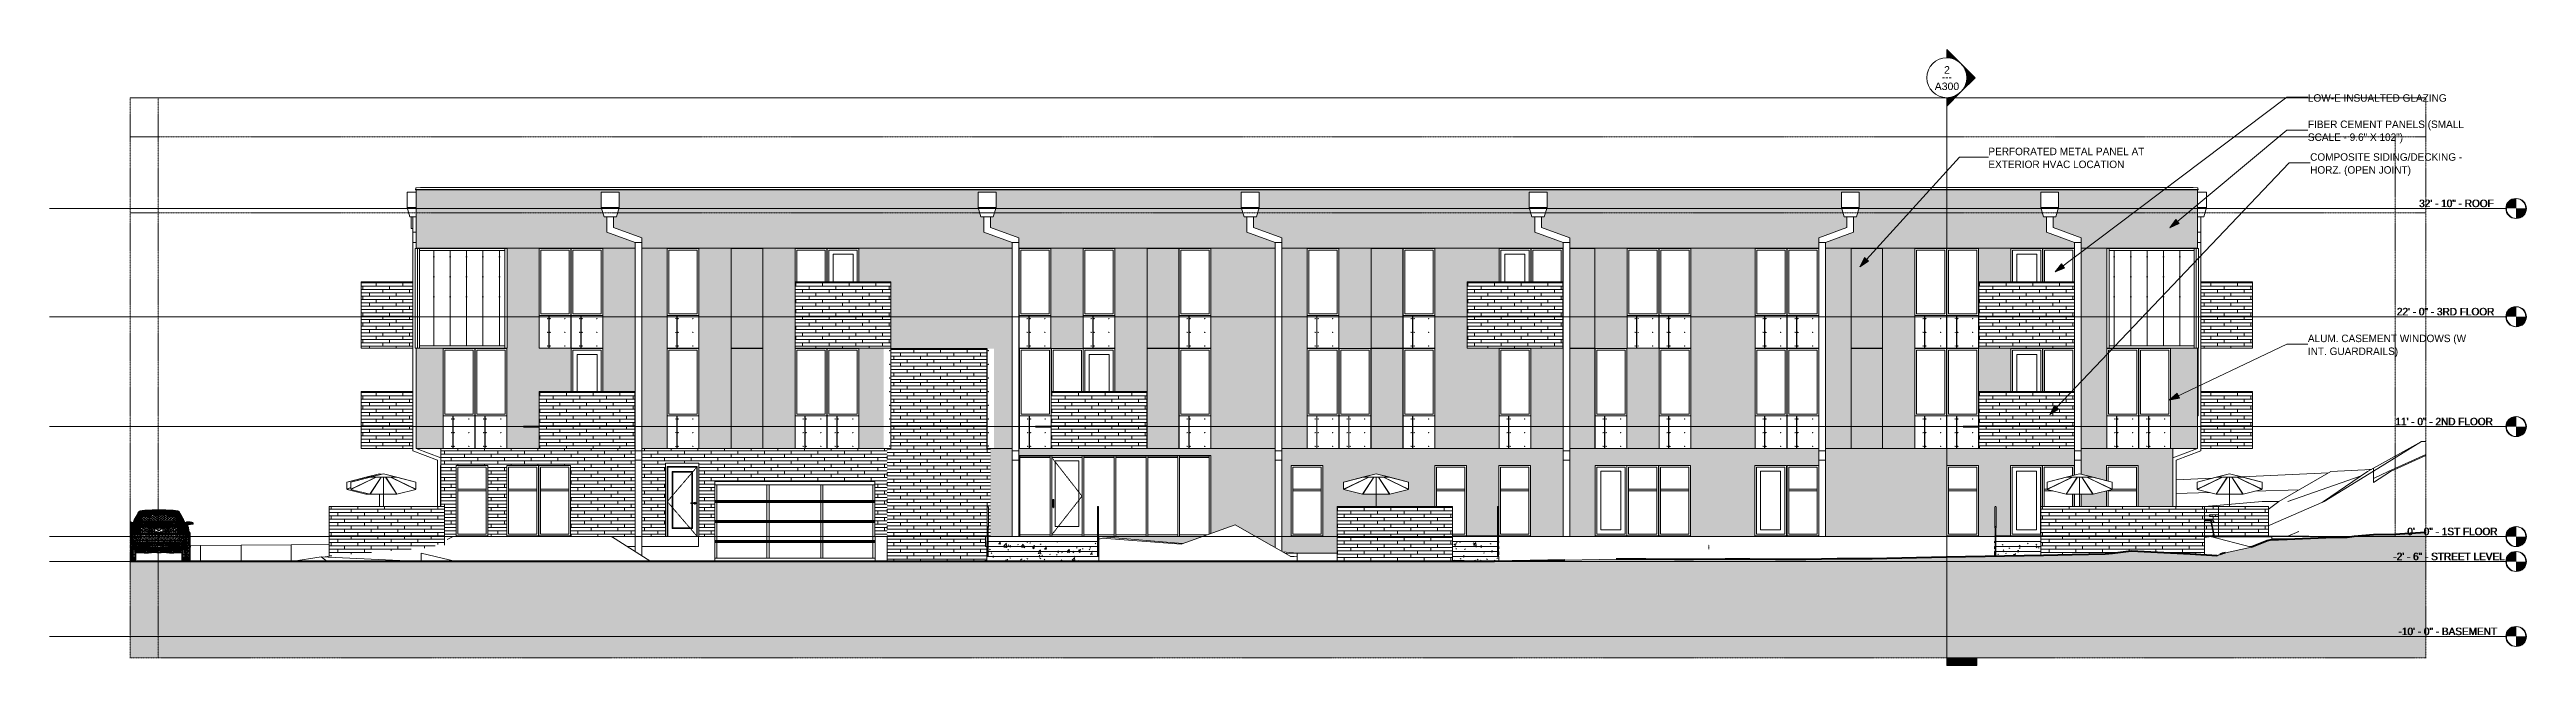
# Model space of a CAD drawing. Header units: inches. Extents: x 1747 to 7606, y -251 to 585.
# Drawn here: x 4633 to 7606, y -155 to 585 of the extents above; entities that cross this region are included whole.
import ezdxf

# ---------------------------------------------------------------- set-up
doc = ezdxf.new("R2010")
doc.units = ezdxf.units.IN
doc.header["$MEASUREMENT"] = 0
for name, pattern in [('Aligning Line 1_8_', [0.25, 0.125, -0.125]), ('Dash 1_16_', [0.125, 0.0625, -0.0625]), ('Grid Line 1_2_', [0.875, 0.5, -0.125, 0.125, -0.125]), ('Hidden 1_8_', [0.1875, 0.125, -0.0625])]:
    doc.linetypes.add(name, pattern=pattern)
for name, color, linetype, lineweight in [('0-2', 165, 'Continuous', 5), ('0-3', 10, 'Continuous', 5), ('0-4', 7, 'Continuous', 9), ('A-AREA', 32, 'Continuous', 70), ('A-DETL-HDLN', 90, 'Hidden 1_8_', 9), ('A-DOOR', 31, 'Continuous', 13), ('A-DOOR-1', 31, 'Dash 1_16_', 9), ('A-DOOR-2', 31, 'Continuous', 9), ('A-DOOR-FRAM', 31, 'Continuous', 9), ('A-FLOR', 192, 'Continuous', 13), ('A-FLOR-1', 10, 'Continuous', 13), ('A-FLOR-HRAL', 11, 'Continuous', 9), ('A-FLOR-LEVL', 51, 'Continuous', 9), ('A-FLOR-LEVL-1', 51, 'Grid Line 1_2_', 9), ('A-FLOR-LEVL-2', 147, 'Continuous', 9), ('A-GENM', 5, 'Continuous', 9), ('A-GLAZ-CWMG', 51, 'Continuous', 9), ('A-WALL', 113, 'Continuous', 13), ('A-WALL-PATT-1', 111, 'Continuous', 9), ('C-BLDG-PADS-1', 7, 'Continuous', 9), ('C-TOPO', 7, 'Continuous', 9), ('C-TOPO-1', 250, 'Continuous', 50), ('G-ANNO-SYMB', 111, 'Aligning Line 1_8_', 9), ('G-ANNO-SYMB-1', 147, 'Aligning Line 1_8_', 9), ('G-ANNO-SYMB-2', 111, 'Continuous', 9), ('G-ANNO-TEXT', 231, 'Continuous', 9), ('G-IMPT', 8, 'Continuous', 9), ('L-SITE', 91, 'Continuous', 9), ('S-FNDN', 32, 'Continuous', 13), ('S-STRS', 31, 'Continuous', 9)]:
    doc.layers.add(name, color=color, linetype=linetype, lineweight=lineweight)
doc.styles.add('Arial', font='arial.ttf', dxfattribs={"height": 9})
doc.styles.add('Century Gothic', font='ufonts.com_century-gothic.ttf', dxfattribs={"height": 9})
pattern_1 = [(0, (7180.39, 108.3), (-38.4, 120.375), [0.392, -38.007]), (0, (7180.39, 108.7), (-38.4, 120.375), [0.392, -38.007]), (0, (7180.39, 124.66), (-38.4, 120.375), [0.392, -38.007]), (0, (7180.39, 125.05), (-38.4, 120.375), [0.392, -38.007]), (0, (7180.39, 141.02), (-38.4, 120.375), [0.392, -38.007]), (0, (7180.39, 141.41), (-38.4, 120.375), [0.392, -38.007]), (0, (7180.39, 157.38), (-38.4, 120.375), [0.392, -38.007]), (0, (7180.39, 157.77), (-38.4, 120.375), [0.392, -38.007]), (0, (7180.39, 173.73), (-38.4, 120.375), [0.392, -38.007]), (0, (7180.39, 174.12), (-38.4, 120.375), [0.392, -38.007]), (0, (7180.39, 190.09), (-38.4, 120.375), [0.392, -38.007]), (0, (7180.39, 190.48), (-38.4, 120.375), [0.392, -38.007]), (0, (7180.39, 206.45), (-38.4, 120.375), [0.392, -38.007]), (0, (7180.39, 206.84), (-38.4, 120.375), [0.392, -38.007]), (0, (7180.39, 222.8), (-38.4, 120.375), [0.392, -38.007]), (0, (7180.39, 223.2), (-38.4, 120.375), [0.392, -38.007]), (0, (7197.84, 108.3), (-38.4, 120.375), [0.392, -38.007]), (0, (7197.84, 108.7), (-38.4, 120.375), [0.392, -38.007]), (0, (7197.84, 124.66), (-38.4, 120.375), [0.392, -38.007]), (0, (7197.84, 125.05), (-38.4, 120.375), [0.392, -38.007]), (0, (7197.84, 141.02), (-38.4, 120.375), [0.392, -38.007]), (0, (7197.84, 141.41), (-38.4, 120.375), [0.392, -38.007]), (0, (7197.84, 157.38), (-38.4, 120.375), [0.392, -38.007]), (0, (7197.84, 157.77), (-38.4, 120.375), [0.392, -38.007]), (0, (7197.84, 173.73), (-38.4, 120.375), [0.392, -38.007]), (0, (7197.84, 174.12), (-38.4, 120.375), [0.392, -38.007]), (0, (7197.84, 190.09), (-38.4, 120.375), [0.392, -38.007]), (0, (7197.84, 190.48), (-38.4, 120.375), [0.392, -38.007]), (0, (7197.84, 206.45), (-38.4, 120.375), [0.392, -38.007]), (0, (7197.84, 206.84), (-38.4, 120.375), [0.392, -38.007]), (0, (7197.84, 222.8), (-38.4, 120.375), [0.392, -38.007]), (0, (7197.84, 223.2), (-38.4, 120.375), [0.392, -38.007]), (0, (7215.29, 108.3), (-38.4, 120.375), [0.392, -38.007]), (0, (7215.29, 108.7), (-38.4, 120.375), [0.392, -38.007]), (0, (7215.29, 124.66), (-38.4, 120.375), [0.392, -38.007]), (0, (7215.29, 125.05), (-38.4, 120.375), [0.392, -38.007]), (0, (7215.29, 141.02), (-38.4, 120.375), [0.392, -38.007]), (0, (7215.29, 141.41), (-38.4, 120.375), [0.392, -38.007]), (0, (7215.29, 157.38), (-38.4, 120.375), [0.392, -38.007]), (0, (7215.29, 157.77), (-38.4, 120.375), [0.392, -38.007]), (0, (7215.29, 173.73), (-38.4, 120.375), [0.392, -38.007]), (0, (7215.29, 174.12), (-38.4, 120.375), [0.392, -38.007]), (0, (7215.29, 190.09), (-38.4, 120.375), [0.392, -38.007]), (0, (7215.29, 190.48), (-38.4, 120.375), [0.392, -38.007]), (0, (7215.29, 206.45), (-38.4, 120.375), [0.392, -38.007]), (0, (7215.29, 206.84), (-38.4, 120.375), [0.392, -38.007]), (0, (7215.29, 222.8), (-38.4, 120.375), [0.392, -38.007]), (0, (7215.29, 223.2), (-38.4, 120.375), [0.392, -38.007]), (90, (7178.645, 105.75), (-38.4, 2e-15), [120, -0.375]), (90, (7179.02, 105.75), (-38.4, 2e-15), [120, -0.375]), (90, (7180.386, 108.304), (-38.4, 2e-15), [0.392, -119.982]), (90, (7180.386, 124.66), (-38.4, 2e-15), [0.392, -119.982]), (90, (7180.386, 141.018), (-38.4, 2e-15), [0.392, -119.982]), (90, (7180.386, 157.375), (-38.4, 2e-15), [0.392, -119.982]), (90, (7180.386, 173.732), (-38.4, 2e-15), [0.392, -119.982]), (90, (7180.386, 190.09), (-38.4, 2e-15), [0.393, -119.983]), (90, (7180.386, 206.447), (-38.4, 2e-15), [0.392, -119.982]), (90, (7180.386, 222.804), (-38.4, 2e-15), [0.392, -119.982]), (90, (7180.78, 108.304), (-38.4, 2e-15), [0.392, -119.982]), (90, (7180.78, 124.66), (-38.4, 2e-15), [0.392, -119.982]), (90, (7180.78, 141.018), (-38.4, 2e-15), [0.392, -119.982]), (90, (7180.78, 157.375), (-38.4, 2e-15), [0.392, -119.982]), (90, (7180.78, 173.732), (-38.4, 2e-15), [0.392, -119.982]), (90, (7180.78, 190.09), (-38.4, 2e-15), [0.393, -119.983]), (90, (7180.78, 206.447), (-38.4, 2e-15), [0.392, -119.982]), (90, (7180.78, 222.804), (-38.4, 2e-15), [0.392, -119.982]), (90, (7197.836, 108.304), (-38.4, 2e-15), [0.392, -119.982]), (90, (7197.836, 124.66), (-38.4, 2e-15), [0.392, -119.982]), (90, (7197.836, 141.018), (-38.4, 2e-15), [0.392, -119.982]), (90, (7197.836, 157.375), (-38.4, 2e-15), [0.392, -119.982]), (90, (7197.836, 173.732), (-38.4, 2e-15), [0.392, -119.982]), (90, (7197.836, 190.09), (-38.4, 2e-15), [0.393, -119.983]), (90, (7197.836, 206.447), (-38.4, 2e-15), [0.392, -119.982]), (90, (7197.836, 222.804), (-38.4, 2e-15), [0.392, -119.982]), (90, (7198.23, 108.304), (-38.4, 2e-15), [0.392, -119.982]), (90, (7198.23, 124.66), (-38.4, 2e-15), [0.392, -119.982]), (90, (7198.23, 141.018), (-38.4, 2e-15), [0.392, -119.982]), (90, (7198.23, 157.375), (-38.4, 2e-15), [0.392, -119.982]), (90, (7198.23, 173.732), (-38.4, 2e-15), [0.392, -119.982]), (90, (7198.23, 190.09), (-38.4, 2e-15), [0.393, -119.983]), (90, (7198.23, 206.447), (-38.4, 2e-15), [0.392, -119.982]), (90, (7198.23, 222.804), (-38.4, 2e-15), [0.392, -119.982]), (90, (7215.286, 108.304), (-38.4, 2e-15), [0.392, -119.982]), (90, (7215.286, 124.66), (-38.4, 2e-15), [0.392, -119.982]), (90, (7215.286, 141.018), (-38.4, 2e-15), [0.392, -119.982]), (90, (7215.286, 157.375), (-38.4, 2e-15), [0.392, -119.982]), (90, (7215.286, 173.732), (-38.4, 2e-15), [0.392, -119.982]), (90, (7215.286, 190.09), (-38.4, 2e-15), [0.393, -119.983]), (90, (7215.286, 206.447), (-38.4, 2e-15), [0.392, -119.982]), (90, (7215.286, 222.804), (-38.4, 2e-15), [0.392, -119.982]), (90, (7215.68, 108.304), (-38.4, 2e-15), [0.392, -119.982]), (90, (7215.68, 124.66), (-38.4, 2e-15), [0.392, -119.982]), (90, (7215.68, 141.018), (-38.4, 2e-15), [0.392, -119.982]), (90, (7215.68, 157.375), (-38.4, 2e-15), [0.392, -119.982]), (90, (7215.68, 173.732), (-38.4, 2e-15), [0.392, -119.982]), (90, (7215.68, 190.09), (-38.4, 2e-15), [0.393, -119.983]), (90, (7215.68, 206.447), (-38.4, 2e-15), [0.392, -119.982]), (90, (7215.68, 222.804), (-38.4, 2e-15), [0.392, -119.982]), (180, (7217.04, 105.38), (-38.4, 120.375), [38.025, -0.375]), (180, (7217.04, 105.75), (-38.4, 120.375), [38.025, -0.375])]
pattern_2 = [(0, (5640.7076, 264.8), (0, 4), []), (90, (5640.7076, 264.8), (-8, 8), [4, -28]), (90, (5656.7076, 268.8), (-8, 8), [4, -28])]
pattern_3 = [(0, (5333.5076, 132.8), (0, 4), []), (90, (5333.5076, 132.8), (-8, 8), [4, -28]), (90, (5349.5076, 136.8), (-8, 8), [4, -28])]
pattern_4 = [(0, (5947.9076, 132.8), (0, 4), []), (90, (5947.9076, 132.8), (-8, 8), [4, -28]), (90, (5963.9076, 136.8), (-8, 8), [4, -28])]
pattern_5 = [(0, (7061.5076, 132.8), (0, 4), []), (90, (7061.5076, 132.8), (-8, 8), [4, -28]), (90, (7077.5076, 136.8), (-8, 8), [4, -28])]
pattern_6 = [(0, (7061.5076, 264.8), (0, 4), []), (90, (7061.5076, 264.8), (-8, 8), [4, -28]), (90, (7077.5076, 268.8), (-8, 8), [4, -28])]
pattern_7 = [(0, (6447.1076, 264.8), (0, 4), []), (90, (6447.1076, 264.8), (-8, 8), [4, -28]), (90, (6463.1076, 268.8), (-8, 8), [4, -28])]
pattern_8 = [(49.781, (17203.422, 12.92), (27.542763, -2.39092), [2.867, -31.537]), (355.038, (17203.422, 12.92), (-5.32791, 28.66125), [2.304, -25.343]), (100.531, (17205.717, 12.722), (22.214947, 26.26965), [2.429, -26.723]), (45.962, (17203.42, 20.542), (40.98173, -6.30683), [4.303, -47.329]), (96.687, (17206.837, 20.016), (35.89096, 37.11785), [3.643, -40.078]), (351.251, (17203.42, 20.54), (35.89144, 37.11759), [3.455, -38.009]), (20.852, (17207.262, 18.637), (22.920947, -15.340956), [2.877, -31.649]), (326.206, (17207.262, 18.637), (9.34303, 27.63074), [2.298, -25.283]), (71.317, (17209.172, 17.358), (32.26478, 12.28913), [2.431, -26.737]), (37.286, (17203.422, 12.921), (0.467294, 12.684528), [1.264, -23.702, 1.264, -24.391, -25.367]), (37.286, (17203.422, 12.921), (0.467294, 12.684528), [-50.62, 1.264, -24.104]), (7.443, (17203.422, 12.921), (10.101368, 15.028153), [1.267, -13.4, 1.267, -23.191, -9.695]), (7.443, (17203.422, 12.921), (10.101368, 15.028153), [-39.124, 1.267, -8.428]), (327.701, (17194.859, 12.921), (20.498663, -0.85914), [1.264, -8.314, 1.264, -28.621, -39.656]), (327.701, (17194.859, 12.921), (20.498663, -0.85914), [-39.464, 1.264, -38.391]), (317.721, (17191.019, 12.921), (22.394505, 3.814535), [1.263, -11.173, 1.263, -18.558, -28.125]), (317.721, (17191.019, 12.921), (22.394505, 3.814535), [-32.257, 1.263, -26.862])]
pattern_9 = [(49.781, (17203.422, 14.49), (27.542763, -2.39092), [2.867, -31.537]), (355.038, (17203.422, 14.49), (-5.32791, 28.66125), [2.304, -25.343]), (100.531, (17205.717, 14.29), (22.214947, 26.26965), [2.429, -26.723]), (45.962, (17203.42, 22.11), (40.98173, -6.30683), [4.303, -47.329]), (96.687, (17206.837, 21.586), (35.89096, 37.11785), [3.643, -40.078]), (351.251, (17203.42, 22.11), (35.89144, 37.11759), [3.455, -38.009]), (20.852, (17207.262, 20.206), (22.920947, -15.340956), [2.877, -31.649]), (326.206, (17207.262, 20.206), (9.34303, 27.63074), [2.298, -25.283]), (71.317, (17209.172, 18.928), (32.26478, 12.28913), [2.431, -26.737]), (37.286, (17203.422, 14.49), (0.467294, 12.684528), [1.264, -23.702, 1.264, -24.391, -25.367]), (37.286, (17203.422, 14.49), (0.467294, 12.684528), [-50.62, 1.264, -24.104]), (7.443, (17203.422, 14.49), (10.101368, 15.028153), [1.267, -13.4, 1.267, -23.191, -9.695]), (7.443, (17203.422, 14.49), (10.101368, 15.028153), [-39.124, 1.267, -8.428]), (327.701, (17194.859, 14.49), (20.498663, -0.85914), [1.264, -8.314, 1.264, -28.621, -39.656]), (327.701, (17194.859, 14.49), (20.498663, -0.85914), [-39.464, 1.264, -38.391]), (317.721, (17191.019, 14.49), (22.394505, 3.814535), [1.263, -11.173, 1.263, -18.558, -28.125]), (317.721, (17191.019, 14.49), (22.394505, 3.814535), [-32.257, 1.263, -26.862])]
pattern_10 = [(49.781, (17203.422, 16.06), (27.542763, -2.39092), [2.867, -31.537]), (355.038, (17203.422, 16.06), (-5.32791, 28.66125), [2.304, -25.343]), (100.531, (17205.717, 15.86), (22.214947, 26.26965), [2.429, -26.723]), (45.962, (17203.42, 23.68), (40.98173, -6.30683), [4.303, -47.329]), (96.687, (17206.837, 23.155), (35.89096, 37.11785), [3.643, -40.078]), (351.251, (17203.42, 23.68), (35.89144, 37.11759), [3.455, -38.009]), (20.852, (17207.262, 21.775), (22.920947, -15.340956), [2.877, -31.649]), (326.206, (17207.262, 21.775), (9.34303, 27.63074), [2.298, -25.283]), (71.317, (17209.172, 20.497), (32.26478, 12.28913), [2.431, -26.737]), (37.286, (17203.422, 16.06), (0.467294, 12.684528), [1.264, -23.702, 1.264, -24.391, -25.367]), (37.286, (17203.422, 16.06), (0.467294, 12.684528), [-50.62, 1.264, -24.104]), (7.443, (17203.422, 16.06), (10.101368, 15.028153), [1.267, -13.4, 1.267, -23.191, -9.695]), (7.443, (17203.422, 16.06), (10.101368, 15.028153), [-39.124, 1.267, -8.428]), (327.701, (17194.859, 16.06), (20.498663, -0.85914), [1.264, -8.314, 1.264, -28.621, -39.656]), (327.701, (17194.859, 16.06), (20.498663, -0.85914), [-39.464, 1.264, -38.391]), (317.721, (17191.019, 16.06), (22.394505, 3.814535), [1.263, -11.173, 1.263, -18.558, -28.125]), (317.721, (17191.019, 16.06), (22.394505, 3.814535), [-32.257, 1.263, -26.862])]
pattern_11 = [(0, (6314.8326, -29.2), (0, 4), []), (90, (6314.8326, -29.2), (-8, 8), [4, -28]), (90, (6330.8326, -25.2), (-8, 8), [4, -28])]
pattern_12 = [(0, (7236.4326, 0.8), (0, 4), []), (90, (7236.4326, 0.8), (-8, 8), [4, -28]), (90, (7252.4326, 4.8), (-8, 8), [4, -28])]
pattern_13 = [(0, (4970.8326, 0.8), (0, 4), []), (90, (4970.8326, 0.8), (-8, 8), [4, -28]), (90, (4986.8326, 4.8), (-8, 8), [4, -28])]

msp = doc.modelspace()

# ---------------------------------------------------------------- texts
at = {"layer": 'A-FLOR-LEVL', "char_height": 9, "attachment_point": 1, "style": 'Century Gothic'}
for s, insert, width in [('32\' - 10" - ROOF', (7476.8, 404.6), 112.716), ('22\' - 0" - 3RD FLOOR', (7450.1, 274.6), 145.137), ('11\' - 0" - 2ND FLOOR', (7448.3, 142.6), 147.258), ('0\' - 0" - 1ST FLOOR', (7462.6, 10.6), 129.987), ('-2\' - 6" - STREET LEVEL', (7445.8, -19.4), 150.288), ('-10\' - 0" - BASEMENT', (7452.1, -109.4), 142.713)]:
    msp.add_mtext(s, dxfattribs=dict(at, insert=insert, width=width))
at = {"layer": 'G-ANNO-SYMB-2', "char_height": 9, "attachment_point": 1}
for s, insert, width, style in [('2', (6906.9, 564.9), 8.484, 'Arial'), ('A300', (6895.7, 545.2), 35.754, 'Arial'), ('---', (6904.3, 556.4), 15.453, 'Century Gothic')]:
    msp.add_mtext(s, dxfattribs=dict(at, insert=insert, width=width, style=style))
at = {"layer": 'G-ANNO-TEXT', "char_height": 9, "attachment_point": 1, "style": 'Century Gothic'}
for s, insert, width in [('LOW-E INSUALTED GLAZING', (7343.6, 531.2), 204.222), ('SCALE - 9.6" X 102")', (7343.6, 484.1), 139.986), ('FIBER CEMENT PANELS (SMALL', (7343.6, 499.6), 221.19), ('PERFORATED METAL PANEL AT', (6960.1, 467), 220.584), ('EXTERIOR HVAC LOCATION', (6960.1, 451.5), 202.707), ('COMPOSITE SIDING/DECKING -', (7346.3, 460.3), 232.704), ('HORZ. (OPEN JOINT)', (7346.3, 444.8), 149.682), ('ALUM. CASEMENT WINDOWS (W', (7343.6, 242.5), 239.673), ('INT. GUARDRAILS)', (7343.6, 227), 132.108)]:
    msp.add_mtext(s, dxfattribs=dict(at, insert=insert, width=width))

# ---------------------------------------------------------------- blocks, each defined once
blk = doc.blocks.new('Level - Level Head - Circle-V49-BUILDING ELEVATION - NORTH')
at = {"layer": 'A-FLOR-LEVL'}
h = blk.add_hatch(color=256, dxfattribs=at)
edge = h.paths.add_edge_path(flags=0)
edge.add_line((-9597.5, 0), (-9609.5, 0))
edge.add_arc((-9597.5, 0), 12, 90, 180, ccw=False)
edge.add_line((-9597.5, 12), (-9597.5, 0))
h = blk.add_hatch(color=256, dxfattribs=at)
edge = h.paths.add_edge_path(flags=0)
edge.add_line((-9597.5, -12), (-9597.5, 0))
edge.add_line((-9597.5, 0), (-9585.5, 0))
edge.add_arc((-9597.5, 0), 12, 270, 360, ccw=False)
at = {"layer": 'A-FLOR-LEVL-2'}
blk.add_circle((-9597.5, 0), 12, dxfattribs=at)
blk = doc.blocks.new('CTR - 2nd Phase_rvt-2-BUILDING ELEVATION - NORTH')
at = {"layer": 'A-FLOR-1'}
for p, q in [((-12124.6, 370), (-12124.6, 384.1)), ((-12122.6, 370), (-12124.6, 370)), ((-9895.3, 0.5), (-9846.7, 0.5)), ((-9846.7, 0.5), (-9846.7, -0.1))]:
    blk.add_line(p, q, dxfattribs=at)
at = {"layer": 'A-FLOR-LEVL-1'}
for p, q in [((-12558.5, 394), (-9609.5, 394)), ((-12558.5, 264), (-9609.5, 264)), ((-12558.5, 132), (-9609.5, 132)), ((-12558.5, 0), (-9609.5, 0)), ((-12558.5, -30), (-9609.5, -30)), ((-12558.5, -120), (-9609.5, -120))]:
    blk.add_line(p, q, dxfattribs=at)
at = {"layer": 'G-ANNO-SYMB-1'}
for p, q in [((-12461.8, 527), (-9706.2, 527)), ((-12461.8, 388.6), (-9706.2, 388.6))]:
    blk.add_line(p, q, dxfattribs=at)
at = {"layer": '0-2'}
for p in [(0, 394), (0, 264), (0, 132), (0, 0), (0, -30), (0, -120)]:
    blk.add_blockref('Level - Level Head - Circle-V49-BUILDING ELEVATION - NORTH', p, dxfattribs=at)
at = {"layer": 'A-FLOR-LEVL', "char_height": 9, "attachment_point": 1, "style": 'Century Gothic'}
for s, insert, width in [('32\' - 10" - ROOF', (-9713.9, 404.6), 112.716), ('22\' - 0" - 3RD FLOOR', (-9740.6, 274.6), 145.137), ('11\' - 0" - 2ND FLOOR', (-9742.4, 142.6), 147.258), ('0\' - 0" - 1ST FLOOR', (-9728.1, 10.6), 129.987), ('-2\' - 6" - STREET LEVEL', (-9744.8, -19.4), 150.288), ('-10\' - 0" - BASEMENT', (-9738.6, -109.4), 142.713)]:
    blk.add_mtext(s, dxfattribs=dict(at, insert=insert, width=width))
blk = doc.blocks.new('Land_Rover_Evoque_-_SUV_Car_Vehicle_Automobile_13067 - Land Rover EVOQUE_dwg-1230547-BUILDING ELEVATION - NORTH')
at = {"layer": 'A-GENM'}
for p, q in [((-12446.2, 30.3), (-12452.1, 28.1)), ((-12452.1, 28.1), (-12446.2, 30.3)), ((-12451.8, 29), (-12450.9, 30)), ((-12451.7, 29.2), (-12450.9, 30.2)), ((-12451.7, 29.1), (-12451, 30.1)), ((-12451.7, 29.1), (-12450.9, 30.1)), ((-12451.7, 29.1), (-12450.9, 30.1)), ((-12450.9, 30.1), (-12451.7, 29.1)), ((-12451.7, 28.9), (-12450.9, 30)), ((-12451.7, 29.1), (-12450.9, 30)), ((-12451.7, 28.8), (-12450.9, 29.9)), ((-12450.9, 29.9), (-12451.7, 28.9)), ((-12451.7, 28.7), (-12450.8, 29.8)), ((-12450.8, 29.8), (-12451.7, 28.8)), ((-12451, 30.1), (-12449.7, 30.7)), ((-12451, 30.1), (-12449.7, 30.6)), ((-12450.9, 30.1), (-12451, 30.1)), ((-12450.9, 30.1), (-12449.7, 30.7)), ((-12450.9, 30.2), (-12449.7, 30.7)), ((-12450.9, 30.1), (-12449.7, 30.6)), ((-12450.9, 30.1), (-12449.7, 30.6)), ((-12450.9, 30), (-12449.6, 30.5)), ((-12450.9, 30.1), (-12449.6, 30.5)), ((-12450.9, 29.9), (-12449.6, 30.4)), ((-12450.9, 30), (-12449.6, 30.4)), ((-12450.9, 30.1), (-12450.9, 30.2)), ((-12450.9, 30), (-12450.9, 30.1)), ((-12450.9, 29.9), (-12450.9, 30)), ((-12450.8, 29.8), (-12450.9, 29.9)), ((-12450.8, 29.8), (-12449.6, 30.4)), ((-12450.8, 29.7), (-12449.5, 30.3)), ((-12450.8, 29.8), (-12449.5, 30.3)), ((-12450.8, 29.7), (-12449.4, 30.2)), ((-12449.3, 30), (-12450.8, 29.7)), ((-12450.8, 29.7), (-12450.8, 29.8)), ((-12449.3, 30), (-12450.7, 29.5)), ((-12449.1, 29.9), (-12450.7, 29.5)), ((-12449.1, 29.9), (-12450.6, 29.4)), ((-12449.1, 29.9), (-12450.4, 29.3)), ((-12447.2, 31.2), (-12449.7, 30.7)), ((-12447.2, 31.2), (-12449.7, 30.7)), ((-12447.2, 31.2), (-12449.7, 30.6)), ((-12447.1, 31.1), (-12449.7, 30.6)), ((-12447.1, 31.1), (-12449.7, 30.6)), ((-12447.1, 31.1), (-12449.7, 30.6)), ((-12447, 31), (-12449.7, 30.6)), ((-12449.7, 30.7), (-12449.7, 30.6)), ((-12449.6, 30.5), (-12449.7, 30.6)), ((-12449.7, 30.6), (-12449.7, 30.6)), ((-12447, 31), (-12449.6, 30.4)), ((-12447, 31), (-12449.6, 30.5)), ((-12446.9, 30.9), (-12449.6, 30.4)), ((-12446.9, 30.7), (-12449.6, 30.4)), ((-12449.6, 30.4), (-12449.6, 30.5)), ((-12449.6, 30.4), (-12449.5, 30.3)), ((-12446.9, 30.7), (-12449.5, 30.3)), ((-12449.4, 30.2), (-12449.5, 30.3)), ((-12446.9, 30.7), (-12449.4, 30.2)), ((-12446.8, 30.6), (-12449.4, 30.2)), ((-12446.7, 30.4), (-12449.4, 30.2)), ((-12449.3, 30), (-12449.4, 30.2)), ((-12446.7, 30.4), (-12449.3, 30)), ((-12446.6, 30.2), (-12449.3, 30)), ((-12449.3, 30), (-12449.1, 29.9)), ((-12446.6, 30.2), (-12449.1, 29.9)), ((-12449.1, 29.9), (-12449, 29.7)), ((-12446.6, 30.2), (-12449, 29.7)), ((-12446.5, 30), (-12449, 29.7)), ((-12446.3, 29.8), (-12449, 29.7)), ((-12446.3, 29.8), (-12448.8, 29.5)), ((-12446.3, 29.8), (-12448.7, 29.2)), ((-12444.1, 31.5), (-12447.2, 31.2)), ((-12444.1, 31.5), (-12447.2, 31.2)), ((-12447.2, 31.2), (-12444.1, 31.5)), ((-12447.1, 31.1), (-12447.2, 31.2)), ((-12447.2, 31.2), (-12447.1, 31.1)), ((-12447.2, 30.8), (-12447.2, 31.2)), ((-12446.2, 31), (-12447.2, 30.8)), ((-12447.1, 31.1), (-12444.1, 31.5)), ((-12447.1, 31.1), (-12444, 31.4)), ((-12444, 31.4), (-12447.1, 31.1)), ((-12447.1, 31.1), (-12444.1, 31.4)), ((-12443.9, 31.3), (-12447.1, 31.1)), ((-12447, 31), (-12447.1, 31.1)), ((-12447.1, 31.1), (-12447.1, 31.1)), ((-12447.1, 31.1), (-12447.1, 31.1)), ((-12447.1, 31.1), (-12447, 31)), ((-12443.9, 31.3), (-12447, 31)), ((-12446.9, 30.9), (-12447, 31)), ((-12447, 31), (-12446.9, 30.9)), ((-12446.9, 30.9), (-12443.9, 31.3)), ((-12446.9, 30.7), (-12443.9, 31.2)), ((-12443.9, 31.2), (-12446.9, 30.9)), ((-12443.8, 31), (-12446.9, 30.7)), ((-12446.9, 30.7), (-12446.9, 30.9)), ((-12446.9, 30.9), (-12446.9, 30.7)), ((-12446.8, 30.6), (-12446.9, 30.7)), ((-12446.9, 30.7), (-12446.8, 30.6)), ((-12446.8, 30.6), (-12443.8, 31)), ((-12446.8, 30.6), (-12443.7, 30.9)), ((-12443.6, 30.7), (-12446.8, 30.6)), ((-12446.7, 30.4), (-12446.8, 30.6)), ((-12446.8, 30.6), (-12446.7, 30.4)), ((-12443.6, 30.7), (-12446.7, 30.4)), ((-12443.5, 30.5), (-12446.7, 30.4)), ((-12446.7, 30.4), (-12446.6, 30.2)), ((-12446.7, 30.4), (-12446.6, 30.2)), ((-12443.5, 30.5), (-12446.6, 30.2)), ((-12443.3, 30.3), (-12446.6, 30.2)), ((-12446.6, 30.2), (-12446.5, 30)), ((-12446.6, 30.2), (-12446.5, 30)), ((-12443.3, 30.3), (-12446.5, 30)), ((-12443.2, 30.1), (-12446.5, 30)), ((-12446.5, 30), (-12446.3, 29.8)), ((-12443.2, 30.1), (-12446.3, 29.8)), ((-12443, 29.9), (-12446.3, 29.8)), ((-12446.3, 29.8), (-12446.2, 29.6)), ((-12446.2, 30.8), (-12446.2, 30.9)), ((-12446.2, 30.9), (-12446.2, 30.9)), ((-12446.2, 30.9), (-12446.2, 30.7)), ((-12443, 29.9), (-12446.2, 29.6)), ((-12440.1, 31.8), (-12444.1, 31.5)), ((-12444.1, 31.4), (-12440.1, 31.8)), ((-12444.1, 31.4), (-12440.1, 31.8)), ((-12444.1, 31.5), (-12440.1, 31.8)), ((-12444.1, 31.4), (-12444.1, 31.5)), ((-12444.1, 31.5), (-12444.1, 31.5)), ((-12444, 31.4), (-12444.1, 31.4)), ((-12444, 31.4), (-12440.1, 31.8)), ((-12444, 31.4), (-12440.1, 31.7)), ((-12443.9, 31.3), (-12444, 31.4)), ((-12443.9, 31.3), (-12440.1, 31.7)), ((-12443.9, 31.2), (-12440, 31.6)), ((-12443.9, 31.3), (-12440, 31.6)), ((-12443.9, 31.2), (-12440, 31.5)), ((-12443.9, 31.2), (-12443.9, 31.3)), ((-12443.8, 31), (-12443.9, 31.2)), ((-12443.8, 31), (-12440, 31.5)), ((-12443.8, 31), (-12439.9, 31.3)), ((-12443.7, 30.9), (-12443.8, 31)), ((-12443.7, 30.9), (-12439.9, 31.3)), ((-12443.7, 30.9), (-12439.9, 31.2)), ((-12439.8, 31), (-12443.7, 30.9)), ((-12443.6, 30.7), (-12443.7, 30.9)), ((-12439.8, 31), (-12443.6, 30.7)), ((-12443.5, 30.5), (-12443.6, 30.7)), ((-12439.8, 31), (-12443.5, 30.5)), ((-12439.7, 30.8), (-12443.5, 30.5)), ((-12443.3, 30.3), (-12443.5, 30.5)), ((-12439.7, 30.8), (-12443.3, 30.3)), ((-12439.6, 30.6), (-12443.3, 30.3)), ((-12443.2, 30.1), (-12443.3, 30.3)), ((-12439.6, 30.6), (-12443.2, 30.1)), ((-12439.4, 30.4), (-12443.2, 30.1)), ((-12443, 29.9), (-12443.2, 30.1)), ((-12439.4, 30.4), (-12443, 29.9)), ((-12439.3, 30.2), (-12443, 29.9)), ((-12442.9, 29.7), (-12443, 29.9)), ((-12439.3, 30.2), (-12442.9, 29.7)), ((-12439.2, 29.9), (-12442.9, 29.7)), ((-12442.2, 29.5), (-12439.2, 29.9)), ((-12435.3, 32.1), (-12440.1, 31.8)), ((-12440.1, 31.8), (-12435.3, 32.1)), ((-12435.3, 32.1), (-12440.1, 31.8)), ((-12440.1, 31.8), (-12435.3, 32.1)), ((-12440.1, 31.8), (-12435.3, 32)), ((-12440.1, 31.7), (-12435.3, 32)), ((-12440.1, 31.7), (-12435.3, 31.9)), ((-12440.1, 31.8), (-12440.1, 31.7)), ((-12440.1, 31.8), (-12440.1, 31.8)), ((-12440.1, 31.8), (-12440.1, 31.8)), ((-12440.1, 31.7), (-12440, 31.6)), ((-12440, 31.6), (-12435.3, 31.9)), ((-12440, 31.6), (-12435.3, 31.8)), ((-12440, 31.5), (-12435.3, 31.8)), ((-12440, 31.5), (-12435.3, 31.7)), ((-12440, 31.6), (-12440, 31.5)), ((-12440, 31.5), (-12439.9, 31.3)), ((-12439.9, 31.3), (-12435.3, 31.7)), ((-12439.9, 31.3), (-12435.2, 31.6)), ((-12439.9, 31.2), (-12435.2, 31.6)), ((-12439.9, 31.2), (-12435.2, 31.4)), ((-12439.9, 31.3), (-12439.9, 31.2)), ((-12439.8, 31), (-12439.9, 31.2)), ((-12439.8, 31), (-12435.2, 31.4)), ((-12435.1, 31.2), (-12439.8, 31)), ((-12439.7, 30.8), (-12439.8, 31)), ((-12434.8, 29.9), (-12439.8, 29.3)), ((-12439.7, 30.8), (-12435.1, 31.2)), ((-12435.1, 31), (-12439.7, 30.8)), ((-12439.6, 30.6), (-12439.7, 30.8)), ((-12439.6, 30.6), (-12435.1, 31)), ((-12435, 30.8), (-12439.6, 30.6)), ((-12439.4, 30.4), (-12439.6, 30.6)), ((-12439.4, 30.4), (-12435, 30.8)), ((-12434.9, 30.6), (-12439.4, 30.4)), ((-12439.3, 30.2), (-12439.4, 30.4)), ((-12439.3, 31.6), (-12436.9, 31.7)), ((-12434.9, 30.6), (-12439.3, 30.2)), ((-12434.9, 30.3), (-12439.3, 30.2)), ((-12439.2, 29.9), (-12439.3, 30.2)), ((-12434.9, 30.3), (-12439.2, 29.9)), ((-12439.2, 29.7), (-12434.8, 30.1)), ((-12434.8, 30.1), (-12439.2, 29.9)), ((-12434.8, 29.9), (-12439.2, 29.7)), ((-12434.8, 29.9), (-12439.2, 29.7)), ((-12439.2, 29.7), (-12439.2, 29.9)), ((-12437.6, 29.8), (-12439.2, 29.7)), ((-12434.8, 29.9), (-12437.3, 29.4)), ((-12433.7, 31.8), (-12436.9, 31.7)), ((-12435.3, 32.1), (-12430.9, 32.2)), ((-12435.3, 32.1), (-12430.9, 32.2)), ((-12430.9, 32.2), (-12435.3, 32.1)), ((-12435.3, 32.1), (-12435.3, 32)), ((-12435.3, 32.1), (-12431, 32.1)), ((-12435.3, 32.1), (-12435.3, 32.1)), ((-12435.3, 32), (-12431, 32.1)), ((-12435.3, 31.9), (-12431, 32.1)), ((-12435.3, 31.9), (-12431, 32.1)), ((-12435.3, 31.8), (-12431, 32.1)), ((-12435.3, 32), (-12435.3, 31.9)), ((-12435.3, 31.9), (-12435.3, 31.8)), ((-12435.3, 31.8), (-12431, 31.9)), ((-12435.3, 31.7), (-12431, 31.9)), ((-12435.3, 31.8), (-12435.3, 31.7)), ((-12435.3, 31.7), (-12430.9, 31.8)), ((-12435.3, 31.7), (-12435.2, 31.6)), ((-12435.2, 31.6), (-12430.9, 31.8)), ((-12435.2, 31.6), (-12430.9, 31.7)), ((-12435.2, 31.4), (-12430.9, 31.7)), ((-12435.2, 31.6), (-12435.2, 31.4)), ((-12435.2, 31.4), (-12430.9, 31.5)), ((-12435.1, 31.2), (-12435.2, 31.4)), ((-12435.1, 31.2), (-12430.9, 31.5)), ((-12435.1, 31), (-12430.9, 31.3)), ((-12435.1, 31.2), (-12430.9, 31.3)), ((-12435.1, 31), (-12435.1, 31.2)), ((-12435.1, 31), (-12430.9, 31.1)), ((-12435, 30.8), (-12435.1, 31)), ((-12435, 30.8), (-12430.9, 31.1)), ((-12435, 30.8), (-12430.8, 30.9)), ((-12434.9, 30.6), (-12435, 30.8)), ((-12435, 29.8), (-12435, 29.3)), ((-12434.9, 30.6), (-12430.8, 30.9)), ((-12434.9, 30.6), (-12430.8, 30.7)), ((-12434.9, 30.6), (-12434.9, 30.3)), ((-12434.9, 30.6), (-12430.8, 30.5)), ((-12434.9, 30.3), (-12430.8, 30.5)), ((-12434.9, 30.3), (-12434.8, 30.1)), ((-12430.8, 30.5), (-12434.8, 30.1)), ((-12434.8, 29.9), (-12430.7, 30.2)), ((-12430.7, 30.2), (-12434.8, 30.1)), ((-12434.8, 29.9), (-12434.8, 30.1)), ((-12434.8, 29.9), (-12430.7, 30)), ((-12434.8, 29.9), (-12430.7, 30)), ((-12430.7, 30), (-12434.8, 29.5)), ((-12434.8, 29.9), (-12434.8, 29.5)), ((-12430.7, 30), (-12432.2, 29.5)), ((-12431, 32.1), (-12427.1, 32.2)), ((-12431, 32.1), (-12430.9, 32.2)), ((-12431, 32.1), (-12427.1, 32.2)), ((-12431, 31.9), (-12431, 32.1)), ((-12431, 31.9), (-12427.1, 32.1)), ((-12431, 32.1), (-12431, 32.1)), ((-12431, 32.1), (-12427.1, 32.1)), ((-12431, 31.9), (-12427.1, 32)), ((-12430.9, 31.8), (-12431, 31.9)), ((-12430.9, 32.2), (-12427.1, 32.2)), ((-12430.9, 32.2), (-12430.9, 32.2)), ((-12430.9, 32.2), (-12427.1, 32.2)), ((-12430.9, 32.2), (-12427.1, 32.2)), ((-12430.9, 32.2), (-12427.1, 32.2)), ((-12430.9, 31.8), (-12427.1, 32)), ((-12430.9, 31.8), (-12427.1, 31.9)), ((-12427.1, 31.9), (-12430.9, 31.7)), ((-12430.9, 31.8), (-12430.9, 31.7)), ((-12430.9, 31.7), (-12427.2, 31.7)), ((-12430.9, 31.7), (-12427.2, 31.6)), ((-12430.9, 31.7), (-12430.9, 31.5)), ((-12427.2, 31.6), (-12430.9, 31.5)), ((-12427.2, 31.6), (-12430.9, 31.3)), ((-12430.9, 31.5), (-12430.9, 31.3)), ((-12427.2, 31.4), (-12430.9, 31.3)), ((-12427.2, 31.4), (-12430.9, 31.1)), ((-12430.9, 31.3), (-12430.9, 31.1)), ((-12427.2, 31.2), (-12430.9, 31.1)), ((-12427.2, 31), (-12430.9, 31.1)), ((-12430.9, 31.1), (-12430.8, 30.9)), ((-12430.8, 30.7), (-12427.2, 31)), ((-12427.2, 31), (-12430.8, 30.9)), ((-12430.8, 30.7), (-12430.8, 30.9)), ((-12430.8, 30.5), (-12430.8, 30.7)), ((-12430.8, 30.7), (-12427.2, 30.5)), ((-12430.8, 30.7), (-12427.2, 30.7)), ((-12430.8, 30.5), (-12427.2, 30.5)), ((-12430.8, 30.5), (-12430.7, 30.2)), ((-12427.2, 30.5), (-12430.7, 30.2)), ((-12430.7, 30), (-12427.2, 30.3)), ((-12430.7, 30.2), (-12427.2, 30.3)), ((-12430.7, 30), (-12430.7, 30.2)), ((-12430.7, 30), (-12427.2, 30)), ((-12430.7, 30), (-12427.2, 30)), ((-12430.7, 30), (-12429.7, 29.6)), ((-12427.2, 30), (-12429.7, 29.6)), ((-12427.2, 30), (-12427.9, 30)), ((-12427.1, 31.9), (-12427.2, 31.7)), ((-12427.2, 31.7), (-12427.2, 31.6)), ((-12427.2, 31.7), (-12423.4, 31.7)), ((-12427.2, 31.6), (-12423.4, 31.7)), ((-12427.2, 31.6), (-12423.4, 31.3)), ((-12427.2, 31.6), (-12423.4, 31.5)), ((-12427.2, 31.6), (-12427.2, 31.4)), ((-12423.5, 31.1), (-12427.2, 31.4)), ((-12423.4, 31.3), (-12427.2, 31.4)), ((-12427.2, 31.2), (-12427.2, 31.4)), ((-12423.5, 31.1), (-12427.2, 31.2)), ((-12427.2, 31), (-12427.2, 31.2)), ((-12423.5, 31.1), (-12427.2, 31)), ((-12427.2, 30.7), (-12427.2, 31)), ((-12423.5, 30.7), (-12427.2, 31)), ((-12423.5, 30.9), (-12427.2, 31)), ((-12427.2, 30.5), (-12427.2, 30.7)), ((-12427.2, 30.5), (-12423.5, 30.7)), ((-12427.2, 30.7), (-12423.5, 30.7)), ((-12427.2, 30.5), (-12423.6, 30.5)), ((-12427.2, 30.5), (-12427.2, 30.3)), ((-12427.2, 30.5), (-12423.6, 30.2)), ((-12427.2, 30), (-12427.2, 30.3)), ((-12423.6, 30), (-12427.2, 30.3)), ((-12427.2, 30.3), (-12423.6, 30.2)), ((-12427.2, 30), (-12423.6, 30)), ((-12427.2, 30), (-12423.6, 30)), ((-12427.2, 30), (-12424.7, 29.6)), ((-12427.2, 30), (-12427.2, 29.6)), ((-12426.4, 30), (-12427.2, 30)), ((-12427.1, 32.2), (-12423.3, 32.2)), ((-12427.1, 32.2), (-12427.1, 32.2)), ((-12427.1, 32.2), (-12427.1, 32.2)), ((-12427.1, 32.2), (-12423.3, 32.2)), ((-12427.1, 32.2), (-12423.3, 32.2)), ((-12427.1, 32.2), (-12427.1, 32.1)), ((-12427.1, 32.2), (-12423.3, 32.2)), ((-12427.1, 32.2), (-12423.3, 32.1)), ((-12427.1, 32.2), (-12423.3, 32.1)), ((-12427.1, 32.1), (-12427.1, 32)), ((-12427.1, 32.1), (-12423.3, 32.1)), ((-12427.1, 32.1), (-12423.3, 31.9)), ((-12427.1, 32), (-12427.1, 31.9)), ((-12427.1, 32), (-12423.3, 31.9)), ((-12427.1, 32), (-12423.4, 31.8)), ((-12427.1, 31.9), (-12423.4, 31.8)), ((-12427.1, 31.9), (-12423.4, 31.7)), ((-12423.6, 30), (-12424.7, 29.6)), ((-12423.5, 30.7), (-12423.6, 30.5)), ((-12423.6, 30.5), (-12419.4, 30.6)), ((-12423.6, 30.5), (-12419.5, 30.1)), ((-12423.6, 30.5), (-12423.6, 30.2)), ((-12423.6, 30.5), (-12419.5, 30.4)), ((-12423.6, 30), (-12423.6, 30.2)), ((-12419.6, 29.9), (-12423.6, 30.2)), ((-12419.5, 30.1), (-12423.6, 30.2)), ((-12423.6, 30), (-12419.6, 29.9)), ((-12423.6, 30), (-12419.6, 29.9)), ((-12423.6, 30), (-12419.6, 29.5)), ((-12423.6, 30), (-12422.1, 29.5)), ((-12423.5, 31.1), (-12423.4, 31.3)), ((-12419.3, 30.8), (-12423.5, 31.1)), ((-12419.2, 31), (-12423.5, 31.1)), ((-12423.5, 30.9), (-12423.5, 31.1)), ((-12423.5, 30.7), (-12423.5, 30.9)), ((-12419.4, 30.6), (-12423.5, 30.9)), ((-12419.3, 30.8), (-12423.5, 30.9)), ((-12423.5, 30.7), (-12419.4, 30.6)), ((-12423.3, 31.9), (-12423.4, 31.8)), ((-12419, 31.7), (-12423.4, 31.8)), ((-12423.4, 31.8), (-12419.1, 31.6)), ((-12423.4, 31.8), (-12423.4, 31.7)), ((-12419.1, 31.6), (-12423.4, 31.7)), ((-12423.4, 31.7), (-12419.1, 31.4)), ((-12423.4, 31.7), (-12423.4, 31.5)), ((-12419.1, 31.4), (-12423.4, 31.5)), ((-12419.2, 31.2), (-12423.4, 31.5)), ((-12423.4, 31.3), (-12423.4, 31.5)), ((-12419.2, 31.2), (-12423.4, 31.3)), ((-12419.2, 31), (-12423.4, 31.3)), ((-12423.3, 32.2), (-12419, 32.1)), ((-12423.3, 32.2), (-12423.3, 32.2)), ((-12423.3, 32.2), (-12423.3, 32.1)), ((-12423.3, 32.2), (-12419, 32.1)), ((-12423.3, 32.2), (-12419, 32.1)), ((-12423.3, 32.1), (-12423.3, 32.1)), ((-12423.3, 32.1), (-12419, 32.1)), ((-12423.3, 32.1), (-12419, 32)), ((-12423.3, 32.1), (-12419, 31.9)), ((-12423.3, 32.1), (-12423.3, 31.9)), ((-12423.3, 32.1), (-12419, 31.9)), ((-12423.3, 32.1), (-12419, 31.8)), ((-12423.3, 31.9), (-12419, 31.8)), ((-12423.3, 31.9), (-12419, 31.7)), ((-12417.4, 31.7), (-12420.6, 31.8)), ((-12419.6, 29.9), (-12419.5, 30.1)), ((-12419.6, 29.9), (-12415.3, 29.7)), ((-12419.6, 29.9), (-12415.3, 29.7)), ((-12419.6, 29.9), (-12414.6, 29.3)), ((-12419.6, 29.9), (-12419.6, 29.5)), ((-12419.6, 29.9), (-12417, 29.4)), ((-12419.5, 30.4), (-12419.4, 30.6)), ((-12415, 30.2), (-12419.5, 30.4)), ((-12415.1, 29.9), (-12419.5, 30.4)), ((-12419.5, 30.1), (-12419.5, 30.4)), ((-12415.2, 29.7), (-12419.5, 30.1)), ((-12415.1, 29.9), (-12419.5, 30.1)), ((-12419.4, 30.6), (-12419.3, 30.8)), ((-12414.9, 30.4), (-12419.4, 30.6)), ((-12415, 30.2), (-12419.4, 30.6)), ((-12419.4, 29.4), (-12419.4, 29.8)), ((-12419.3, 30.8), (-12419.2, 31)), ((-12414.8, 30.6), (-12419.3, 30.8)), ((-12414.9, 30.4), (-12419.3, 30.8)), ((-12419.1, 31.4), (-12419.2, 31.2)), ((-12414.5, 31), (-12419.2, 31.2)), ((-12419.2, 31.2), (-12414.7, 30.8)), ((-12419.2, 31.2), (-12419.2, 31)), ((-12414.7, 30.8), (-12419.2, 31)), ((-12414.8, 30.6), (-12419.2, 31)), ((-12419, 31.7), (-12419.1, 31.6)), ((-12419.1, 31.6), (-12414.4, 31.3)), ((-12419.1, 31.6), (-12414.5, 31.2)), ((-12419.1, 31.6), (-12419.1, 31.4)), ((-12414.5, 31.2), (-12419.1, 31.4)), ((-12419.1, 31.4), (-12414.5, 31)), ((-12419, 32.1), (-12414.1, 31.8)), ((-12419, 32.1), (-12419, 32.1)), ((-12419, 32.1), (-12414.1, 31.8)), ((-12419, 32.1), (-12419, 32)), ((-12419, 32.1), (-12414.2, 31.8)), ((-12419, 32.1), (-12414.1, 31.8)), ((-12419, 32), (-12419, 31.9)), ((-12419, 32), (-12414.2, 31.8)), ((-12419, 32), (-12414.2, 31.7)), ((-12419, 31.9), (-12419, 31.8)), ((-12419, 31.9), (-12414.2, 31.7)), ((-12419, 31.9), (-12414.2, 31.6)), ((-12419, 31.8), (-12419, 31.7)), ((-12419, 31.8), (-12414.2, 31.6)), ((-12419, 31.8), (-12414.3, 31.5)), ((-12419, 31.7), (-12414.3, 31.5)), ((-12419, 31.7), (-12414.4, 31.3)), ((-12415, 31.6), (-12417.4, 31.7)), ((-12415.1, 29.7), (-12416.8, 29.8)), ((-12415.2, 29.7), (-12415.1, 29.9)), ((-12415.2, 29.7), (-12414.6, 29.3)), ((-12415, 30.2), (-12415.1, 29.9)), ((-12412.1, 29.5), (-12415.1, 29.9)), ((-12411.4, 29.7), (-12415.1, 29.9)), ((-12411.5, 29.5), (-12415.1, 29.7)), ((-12414.9, 30.4), (-12415, 30.2)), ((-12411.3, 29.9), (-12415, 30.2)), ((-12411.4, 29.7), (-12415, 30.2)), ((-12414.8, 30.6), (-12414.9, 30.4)), ((-12411.2, 30.1), (-12414.9, 30.4)), ((-12414.9, 30.4), (-12411.3, 29.9)), ((-12414.7, 30.8), (-12414.8, 30.6)), ((-12411, 30.4), (-12414.8, 30.6)), ((-12414.8, 30.6), (-12411.2, 30.1)), ((-12414.5, 31), (-12414.7, 30.8)), ((-12410.9, 30.6), (-12414.7, 30.8)), ((-12414.7, 30.8), (-12411, 30.4)), ((-12414.4, 31.3), (-12414.5, 31.2)), ((-12414.5, 31.2), (-12414.5, 31)), ((-12414.5, 31.2), (-12410.6, 30.9)), ((-12414.5, 31), (-12410.6, 30.9)), ((-12414.5, 31), (-12410.7, 30.7)), ((-12414.5, 31), (-12410.9, 30.6)), ((-12414.3, 31.5), (-12414.4, 31.3)), ((-12414.4, 31.3), (-12410.5, 31)), ((-12414.4, 31.3), (-12410.6, 30.9)), ((-12414.2, 31.6), (-12414.3, 31.5)), ((-12414.3, 31.5), (-12410.4, 31.2)), ((-12414.3, 31.5), (-12410.5, 31)), ((-12414.2, 31.8), (-12414.1, 31.8)), ((-12414.2, 31.8), (-12414.2, 31.7)), ((-12414.2, 31.8), (-12410.2, 31.5)), ((-12414.2, 31.8), (-12410.3, 31.4)), ((-12414.2, 31.7), (-12414.2, 31.6)), ((-12414.2, 31.7), (-12410.4, 31.3)), ((-12414.2, 31.7), (-12410.3, 31.4)), ((-12414.2, 31.6), (-12410.4, 31.2)), ((-12414.2, 31.6), (-12410.4, 31.3)), ((-12410.2, 31.5), (-12414.1, 31.8)), ((-12414.1, 31.8), (-12414.1, 31.8)), ((-12414.1, 31.8), (-12410.2, 31.5)), ((-12414.1, 31.8), (-12410.2, 31.5)), ((-12414.1, 31.8), (-12410.2, 31.5)), ((-12411.3, 29.9), (-12411.4, 29.7)), ((-12411.2, 30.1), (-12411.3, 29.9)), ((-12408, 29.8), (-12411.3, 29.9)), ((-12411.3, 29.9), (-12408.1, 29.6)), ((-12411, 30.4), (-12411.2, 30.1)), ((-12411.2, 30.1), (-12407.9, 30.1)), ((-12411.2, 30.1), (-12408, 29.8)), ((-12410.9, 30.6), (-12411, 30.4)), ((-12411, 30.4), (-12407.8, 30.2)), ((-12411, 30.4), (-12407.9, 30.1)), ((-12410.7, 30.7), (-12410.9, 30.6)), ((-12410.9, 30.6), (-12407.7, 30.4)), ((-12410.9, 30.6), (-12407.8, 30.2)), ((-12410.6, 30.9), (-12410.7, 30.7)), ((-12410.7, 30.7), (-12407.5, 30.6)), ((-12410.7, 30.7), (-12407.7, 30.4)), ((-12410.5, 31), (-12410.6, 30.9)), ((-12410.6, 30.9), (-12407.5, 30.6)), ((-12410.4, 31.2), (-12410.5, 31)), ((-12410.5, 31), (-12407.5, 30.6)), ((-12410.5, 31), (-12407.4, 30.7)), ((-12410.4, 31.3), (-12410.3, 31.4)), ((-12410.4, 31.2), (-12410.4, 31.3)), ((-12410.4, 31.3), (-12407.2, 31.1)), ((-12410.4, 31.3), (-12407.3, 31)), ((-12410.4, 31.3), (-12407.4, 30.9)), ((-12410.4, 31.2), (-12407.4, 30.9)), ((-12410.4, 31.2), (-12407.4, 30.7)), ((-12410.2, 31.5), (-12410.3, 31.4)), ((-12410.3, 31.4), (-12407.2, 31.1)), ((-12410.3, 31.4), (-12407.2, 31.1)), ((-12410.2, 31.5), (-12407.1, 31.2)), ((-12410.2, 31.5), (-12410.2, 31.5)), ((-12410.2, 31.5), (-12407.1, 31.2)), ((-12410.2, 31.5), (-12410.2, 31.5)), ((-12410.2, 31.5), (-12407.1, 31.2)), ((-12410.2, 31.5), (-12407.2, 31.1)), ((-12410.2, 31.5), (-12407.2, 31.1)), ((-12408.1, 31), (-12408, 31)), ((-12408, 29.8), (-12408.1, 29.6)), ((-12408, 31), (-12408, 31)), ((-12408, 31), (-12407.1, 30.8)), ((-12407.9, 30.1), (-12408, 29.8)), ((-12408, 29.8), (-12405.3, 29.7)), ((-12408, 29.8), (-12405.5, 29.5)), ((-12408, 29.8), (-12405.7, 29.2)), ((-12407.8, 30.2), (-12407.9, 30.1)), ((-12407.9, 30.1), (-12407.8, 30.2)), ((-12407.9, 30.1), (-12405.3, 29.7)), ((-12407.7, 30.4), (-12407.8, 30.2)), ((-12407.8, 30.2), (-12407.7, 30.4)), ((-12407.8, 30.2), (-12405.1, 30)), ((-12407.8, 30.2), (-12405.2, 29.9)), ((-12407.8, 30.2), (-12405.3, 29.7)), ((-12407.5, 30.6), (-12407.7, 30.4)), ((-12407.7, 30.4), (-12407.5, 30.6)), ((-12407.7, 30.4), (-12405.1, 30)), ((-12407.7, 30.4), (-12404.9, 30.2)), ((-12407.5, 30.6), (-12407.4, 30.7)), ((-12407.5, 30.6), (-12407.4, 30.7)), ((-12407.5, 30.6), (-12404.9, 30.2)), ((-12407.3, 31), (-12407.4, 30.9)), ((-12407.4, 30.9), (-12407.3, 31)), ((-12407.4, 30.9), (-12407.4, 30.7)), ((-12407.4, 30.9), (-12404.7, 30.4)), ((-12407.4, 30.7), (-12407.4, 30.9)), ((-12407.4, 30.7), (-12404.9, 30.2)), ((-12407.4, 30.7), (-12404.7, 30.4)), ((-12407.4, 30.7), (-12404.8, 30.3)), ((-12407.3, 31.2), (-12407.1, 31.2)), ((-12407.2, 31.1), (-12407.3, 31)), ((-12407.3, 31), (-12407.2, 31.1)), ((-12407.3, 31), (-12404.6, 30.6)), ((-12407.3, 31), (-12404.7, 30.5)), ((-12407.3, 31), (-12404.7, 30.4)), ((-12407.1, 31.2), (-12407.2, 31.1)), ((-12407.2, 31.1), (-12407.1, 31.2)), ((-12407.2, 31.1), (-12407.2, 31.1)), ((-12407.2, 31.1), (-12404.6, 30.6)), ((-12407.2, 31.1), (-12404.6, 30.6)), ((-12407.2, 31.1), (-12404.6, 30.6)), ((-12407.2, 31.1), (-12407.2, 31.1)), ((-12407.1, 31.2), (-12404.6, 30.7)), ((-12407.1, 31.2), (-12406.2, 31)), ((-12407.1, 31.2), (-12404.6, 30.7)), ((-12407.1, 31.2), (-12404.6, 30.6)), ((-12407.1, 31), (-12407.1, 31.2)), ((-12407.1, 30.8), (-12407.1, 30.8)), ((-12407.1, 30.8), (-12407.1, 30.8)), ((-12405.2, 29.9), (-12405.3, 29.7)), ((-12405.1, 30), (-12405.2, 29.9)), ((-12405.2, 29.9), (-12403.9, 29.3)), ((-12405.2, 29.9), (-12403.7, 29.4)), ((-12405.2, 29.9), (-12403.6, 29.6)), ((-12405.1, 30), (-12404.9, 30.2)), ((-12405.1, 30), (-12403.6, 29.6)), ((-12405.1, 30), (-12403.5, 29.7)), ((-12404.9, 30.2), (-12404.8, 30.3)), ((-12403.5, 29.7), (-12404.9, 30.2)), ((-12404.7, 30.4), (-12404.8, 30.3)), ((-12403.5, 29.7), (-12404.8, 30.3)), ((-12403.5, 29.8), (-12404.8, 30.3)), ((-12404.6, 30.6), (-12404.7, 30.5)), ((-12403.4, 30.1), (-12404.7, 30.5)), ((-12403.4, 30), (-12404.7, 30.5)), ((-12404.7, 30.5), (-12404.7, 30.4)), ((-12403.4, 30), (-12404.7, 30.4)), ((-12403.4, 29.9), (-12404.7, 30.4)), ((-12403.5, 29.8), (-12404.7, 30.4)), ((-12403.4, 30.2), (-12404.6, 30.7)), ((-12403.4, 30.2), (-12404.6, 30.7)), ((-12403.3, 30.1), (-12404.6, 30.7)), ((-12404.6, 30.7), (-12404.6, 30.6)), ((-12403.3, 30.1), (-12404.6, 30.6)), ((-12403.4, 30.1), (-12404.6, 30.6)), ((-12403.4, 30.1), (-12404.6, 30.6)), ((-12404.6, 30.6), (-12404.6, 30.6)), ((-12403.4, 29.9), (-12403.5, 29.8)), ((-12403.5, 29.7), (-12403.5, 29.8)), ((-12402.7, 28.7), (-12403.5, 29.8)), ((-12402.6, 28.8), (-12403.5, 29.8)), ((-12402.5, 29.2), (-12403.4, 30.2)), ((-12402.6, 29.2), (-12403.4, 30.2)), ((-12403.4, 30.2), (-12403.4, 30.2)), ((-12402.6, 29.1), (-12403.4, 30.1)), ((-12402.5, 29.2), (-12403.4, 30.1)), ((-12403.3, 30.1), (-12403.4, 30.1)), ((-12403.4, 30.1), (-12403.4, 30)), ((-12402.6, 29), (-12403.4, 30)), ((-12402.6, 29), (-12403.4, 30)), ((-12402.6, 29.1), (-12403.4, 30)), ((-12403.4, 30), (-12403.4, 29.9)), ((-12402.6, 28.8), (-12403.4, 29.9)), ((-12402.6, 29), (-12403.4, 29.9)), ((-12402.5, 29.2), (-12403.3, 30.1)), ((-12402.6, 29.2), (-12403.1, 29.8)), ((-12461.8, 17.8), (-12461.1, 17.8)), ((-12461.8, 17.6), (-12461.1, 17.5)), ((-12461.8, 17.5), (-12461.1, 17.5)), ((-12461.8, 17.4), (-12461, 17.4)), ((-12461.8, 16.3), (-12460.9, 17.3)), ((-12461.8, 16.8), (-12461.2, 16.8)), ((-12461.8, 16.8), (-12461.2, 16.8)), ((-12461.8, 15.5), (-12461.2, 15.4)), ((-12461.2, 14.7), (-12461.8, 14.8)), ((-12461.2, 14.7), (-12461.8, 14.8)), ((-12461.8, 14.4), (-12461.7, 14.4)), ((-12461.8, 14.4), (-12461.7, 14.4)), ((-12461.6, 14), (-12461.8, 14.1)), ((-12461.6, 14), (-12461.8, 14.1)), ((-12461.8, 12.3), (-12461, 13.7)), ((-12461, 13.7), (-12461.8, 12.2)), ((-12461.8, 12.4), (-12461.2, 13.5)), ((-12461.2, 13.5), (-12461.8, 12.3)), ((-12461.8, 12.4), (-12461.3, 13.3)), ((-12461.3, 13.3), (-12461.8, 12.4)), ((-12461.8, 12.5), (-12461.5, 13.1)), ((-12461.5, 13.1), (-12461.8, 12.5)), ((-12461.6, 12.9), (-12461.8, 12.5)), ((-12461.3, 12.6), (-12461.8, 11.4)), ((-12461.6, 12.4), (-12461.8, 12.2)), ((-12461.6, 12.4), (-12461.8, 11.6)), ((-12461.6, 12.4), (-12461.8, 11.8)), ((-12461.8, 12.2), (-12461.8, 12.2)), ((-12461.8, 12.2), (-12461.8, 12.1)), ((-12461.6, 11.4), (-12461.8, 11.3)), ((-12461.7, 10.8), (-12461.8, 11)), ((-12461.5, 11), (-12461.8, 9.7)), ((-12461.8, 10.3), (-12461.7, 10.8)), ((-12461.8, 10.7), (-12461.7, 10.8)), ((-12461.7, 10.8), (-12461.8, 10.1)), ((-12461.8, 9.2), (-12461.7, 9.3)), ((-12461.8, 9.1), (-12461.7, 9.3)), ((-12461.7, 9.3), (-12461.8, 9.2)), ((-12461.8, 8.8), (-12461.7, 8.6)), ((-12461.8, 8.4), (-12461.7, 8.6)), ((-12461.8, 7.9), (-12461.7, 7.6)), ((-12461.8, 7.5), (-12461.7, 7.6)), ((-12461.7, 7.6), (-12461.8, 7.5)), ((-12461.8, 6.2), (-12461.6, 6.4)), ((-12461.6, 6.4), (-12461.8, 6.1)), ((-12461.8, 4.5), (-12461.5, 4.8)), ((-12461.8, 2.4), (-12461.3, 2.8)), ((-12461.8, 2.6), (-12461.3, 2.8)), ((-12461.3, 2.8), (-12461.8, 2.3)), ((-12461.2, 1.4), (-12461.8, 1.2)), ((-12461.2, 1.4), (-12461.8, 0.7)), ((-12461.8, -0.6), (-12461.1, 0.4)), ((-12461.8, -0.1), (-12461.1, 0.4)), ((-12460.9, 17.4), (-12461.7, 14.4)), ((-12461.7, 14.4), (-12460.6, 14.9)), ((-12461.7, 14.4), (-12460.6, 14.9)), ((-12460.5, 14.6), (-12461.7, 14.4)), ((-12461.6, 14), (-12461.7, 14.4)), ((-12461.7, 10.8), (-12461.6, 11.4)), ((-12461, 11.3), (-12461.7, 9.3)), ((-12461.7, 9.3), (-12461.2, 11.1)), ((-12461.7, 10.8), (-12461.5, 11)), ((-12461.7, 9.3), (-12461.5, 11)), ((-12461.7, 8.6), (-12461.7, 9.3)), ((-12461.6, 9), (-12461.7, 9.3)), ((-12461.7, 8.6), (-12461.6, 9)), ((-12461.7, 8.6), (-12461.7, 7.6)), ((-12461.7, 8.6), (-12461.5, 7.9)), ((-12461.7, 8.6), (-12461.4, 8.3)), ((-12461.7, 7.6), (-12461.5, 7.9)), ((-12461.7, 7.6), (-12461.6, 6.4)), ((-12460.6, 14.5), (-12461.6, 12.9)), ((-12460.7, 14.5), (-12461.6, 14)), ((-12461.6, 14), (-12460.6, 14.5)), ((-12460.8, 14.3), (-12461.6, 12.9)), ((-12461, 14.3), (-12461.6, 14)), ((-12460.6, 14), (-12461.6, 12.4)), ((-12461.6, 12.4), (-12460.8, 13.8)), ((-12461.6, 12.4), (-12461, 13.7)), ((-12461.6, 12.9), (-12461.5, 13.1)), ((-12461, 12.7), (-12461.6, 11.4)), ((-12461.3, 12.6), (-12461.6, 12.4)), ((-12461.3, 12.6), (-12461.6, 11.4)), ((-12461.4, 11.5), (-12461.6, 11.4)), ((-12461.5, 11), (-12461.6, 11.4)), ((-12461, 11.3), (-12461.6, 9)), ((-12461.4, 8.3), (-12461.6, 9)), ((-12461.6, 6.4), (-12461.5, 7.9)), ((-12461.6, 6.4), (-12461.4, 6.7)), ((-12461.6, 6.4), (-12461.5, 4.8)), ((-12461.6, 6.4), (-12461.3, 5.1)), ((-12460.5, 14.7), (-12461.5, 13.1)), ((-12460.6, 14.5), (-12461.5, 13.1)), ((-12461.5, 13.1), (-12461.3, 13.3)), ((-12461.5, 10.1), (-12460.6, 12.7)), ((-12460.6, 12.6), (-12461.5, 10.1)), ((-12461.5, 11), (-12461.4, 11.5)), ((-12461.2, 11.1), (-12461.5, 11)), ((-12461.5, 7.9), (-12461.4, 8.3)), ((-12461.5, 7.9), (-12461.4, 6.7)), ((-12461.5, 4.8), (-12461.3, 5.1)), ((-12461.5, 4.8), (-12461.1, 3.1)), ((-12461.5, 4.8), (-12461.3, 2.8)), ((-12460.8, 12.8), (-12461.4, 11.5)), ((-12461, 12.7), (-12461.4, 11.5)), ((-12461.1, 11.7), (-12461.4, 11.5)), ((-12461.2, 11.1), (-12461.4, 11.5)), ((-12460.6, 11.4), (-12461.4, 8.3)), ((-12461.4, 8.3), (-12461, 11.3)), ((-12461.4, 6.7), (-12461.4, 8.3)), ((-12461.3, 7.1), (-12461.4, 8.3)), ((-12461.4, 6.7), (-12461.3, 7.1)), ((-12461.4, 6.7), (-12461.3, 5.1)), ((-12461.4, 6.7), (-12461.1, 5.4)), ((-12460.3, 14.8), (-12461.3, 13.3)), ((-12460.5, 14.7), (-12461.3, 13.3)), ((-12460.6, 14), (-12461.3, 12.6)), ((-12461.3, 13.3), (-12461.2, 13.5)), ((-12461, 12.7), (-12461.3, 12.6)), ((-12461.3, 7.1), (-12460.3, 11.5)), ((-12461.3, 7.1), (-12460.6, 11.4)), ((-12461.3, 7.1), (-12460.7, 8.5)), ((-12461.1, 5.4), (-12461.3, 7.1)), ((-12460.7, 6.9), (-12461.3, 7.1)), ((-12461.3, 5.1), (-12461.1, 5.4)), ((-12461.3, 5.1), (-12461.1, 3.1)), ((-12461.1, 3.1), (-12461.3, 2.8)), ((-12461.3, 2.8), (-12461, 1.5)), ((-12461.3, 2.8), (-12461.2, 1.4)), ((-12461.2, 17.4), (-12461.2, 17.5)), ((-12461.2, 16.8), (-12459.8, 16.9)), ((-12461.2, 16.8), (-12459.8, 16.9)), ((-12461.2, 15.4), (-12460.1, 15.4)), ((-12460.3, 14.8), (-12461.2, 13.5)), ((-12460.4, 14.7), (-12461.2, 14.7)), ((-12460.4, 14.7), (-12461.2, 14.7)), ((-12461.2, 13.5), (-12461, 13.7)), ((-12461.2, 11.1), (-12461.1, 11.7)), ((-12461, 11.3), (-12461.2, 11.1)), ((-12461, 1.5), (-12461.2, 1.4)), ((-12461.2, 1.4), (-12461.1, 0.4)), ((-12461.1, 17.8), (-12460.7, 17.7)), ((-12461.1, 17.8), (-12461.1, 17.5)), ((-12460.7, 17.7), (-12461.1, 17.5)), ((-12461.1, 17.5), (-12460, 16.7)), ((-12459.6, 16.8), (-12461.1, 17.5)), ((-12460.5, 12.9), (-12461.1, 11.7)), ((-12460.8, 12.8), (-12461.1, 11.7)), ((-12460.7, 11.8), (-12461.1, 11.7)), ((-12461, 11.3), (-12461.1, 11.7)), ((-12461.1, 5.4), (-12460.7, 6.9)), ((-12461.1, 3.1), (-12461.1, 5.4)), ((-12461.1, 5.4), (-12460.9, 3.4)), ((-12461.1, 3.1), (-12460.9, 3.4)), ((-12461.1, 3.1), (-12461, 1.5)), ((-12461, 1.5), (-12461.1, 0.4)), ((-12461.1, 0.4), (-12460.9, 0.6)), ((-12461.1, 0.4), (-12460.9, -2.2)), ((-12461.1, 0.4), (-12460.7, -2.1)), ((-12460.1, 15), (-12461, 13.7)), ((-12460.3, 14.8), (-12461, 13.7)), ((-12460.6, 14.5), (-12461, 14.3)), ((-12460.8, 14.4), (-12461, 14.3)), ((-12460.3, 14.2), (-12461, 12.7)), ((-12461, 12.7), (-12460.6, 14)), ((-12460.8, 13.8), (-12461, 13.7)), ((-12460.8, 12.8), (-12461, 12.7)), ((-12461, 11.3), (-12460.7, 11.8)), ((-12460.6, 11.4), (-12461, 11.3)), ((-12461, 1.5), (-12460.9, 3.4)), ((-12461, 1.5), (-12460.8, 1.6)), ((-12461, 1.5), (-12460.9, 0.6)), ((-12460.9, 17.3), (-12460.6, 14.9)), ((-12459.7, 15.5), (-12460.9, 13.9)), ((-12460.9, 13.9), (-12459.9, 15.1)), ((-12460.9, 3.4), (-12460.7, 6.9)), ((-12460.9, 3.4), (-12460.5, 5.7)), ((-12460.9, 3.4), (-12460.2, 4.8)), ((-12460.9, 3.4), (-12460.8, 1.6)), ((-12460.9, 3.4), (-12460.4, 2.8)), ((-12460.8, 1.6), (-12460.9, 0.6)), ((-12460.7, 0.9), (-12460.9, 0.6)), ((-12460.7, -2.1), (-12460.9, 0.6)), ((-12460.8, 14.3), (-12459.8, 15.5)), ((-12459.7, 15.3), (-12460.8, 13.8)), ((-12460.8, 13.8), (-12459.9, 15.2)), ((-12460.8, 13.8), (-12460.1, 15)), ((-12460.6, 14.5), (-12460.8, 14.3)), ((-12460.6, 14.5), (-12460.8, 14.4)), ((-12460.7, 14.4), (-12460.8, 14.4)), ((-12460, 14.3), (-12460.8, 12.8)), ((-12460.8, 12.8), (-12460.3, 14.2)), ((-12460.6, 14), (-12460.8, 13.8)), ((-12460.5, 12.9), (-12460.8, 12.8)), ((-12460.8, 1.6), (-12460.4, 2.8)), ((-12460.8, 1.6), (-12460.3, 1.9)), ((-12460.8, 1.6), (-12460.7, 0.9)), ((-12459.6, 16.8), (-12460.7, 17.7)), ((-12460.1, 13), (-12460.7, 11.8)), ((-12460.5, 12.9), (-12460.7, 11.8)), ((-12460.4, 11.9), (-12460.7, 11.8)), ((-12460.6, 11.4), (-12460.7, 11.8)), ((-12459.8, 11.6), (-12460.7, 8.5)), ((-12460.7, 8.5), (-12460.3, 11.5)), ((-12460.7, 8.5), (-12460.1, 9.9)), ((-12460.7, 6.9), (-12460.2, 8.6)), ((-12460.2, 8.6), (-12460.7, 8.5)), ((-12460.7, 6.9), (-12460.7, 8.5)), ((-12460.7, 6.9), (-12460.1, 7.4)), ((-12460.7, 6.9), (-12460.5, 5.7)), ((-12460.3, 1.9), (-12460.7, 0.9)), ((-12460.7, -2.1), (-12460.7, 0.9)), ((-12460.5, -2), (-12460.7, 0.9)), ((-12459.6, 16.8), (-12460.6, 14.9)), ((-12460.6, 14.9), (-12460, 16.7)), ((-12460, 16.7), (-12460.6, 14.9)), ((-12459.6, 15.8), (-12460.6, 14.5)), ((-12459.7, 15.3), (-12460.6, 14)), ((-12460.4, 14.7), (-12460.6, 14.9)), ((-12460.5, 14.7), (-12460.6, 14.5)), ((-12460.3, 14.2), (-12460.6, 14)), ((-12460.6, 12.6), (-12460.6, 12.7)), ((-12460.6, 11.4), (-12460.4, 11.9)), ((-12460.3, 11.5), (-12460.6, 11.4)), ((-12459.4, 16), (-12460.5, 14.7)), ((-12460.5, 14.7), (-12459.6, 15.8)), ((-12460.3, 14.8), (-12460.5, 14.7)), ((-12459.3, 14.5), (-12460.5, 12.9)), ((-12460.5, 12.9), (-12459.7, 14.4)), ((-12460.5, 12.9), (-12460, 14.3)), ((-12460.5, 12.9), (-12460.1, 13)), ((-12460.5, 5.7), (-12460.1, 7.4)), ((-12459.9, 6.6), (-12460.5, 5.7)), ((-12460.2, 4.8), (-12460.5, 5.7)), ((-12460.2, 2.1), (-12460.5, -2)), ((-12460.3, 1.9), (-12460.5, -2)), ((-12460.4, 14.7), (-12460.4, 14.7)), ((-12458.3, 14.5), (-12460.4, 14.7)), ((-12459.7, 13.1), (-12460.4, 11.9)), ((-12460.1, 13), (-12460.4, 11.9)), ((-12460, 12), (-12460.4, 11.9)), ((-12460.3, 11.5), (-12460.4, 11.9)), ((-12460.4, 2.8), (-12460.2, 4.8)), ((-12459.9, 3), (-12460.4, 2.8)), ((-12460.2, 2.1), (-12460.4, 2.8)), ((-12460, 2.4), (-12460.4, 2.8)), ((-12460.4, 2.8), (-12460.3, 1.9)), ((-12459.2, 16.2), (-12460.3, 14.8)), ((-12460.3, 14.8), (-12459.4, 16)), ((-12460.3, 14.2), (-12459.4, 15.5)), ((-12460.3, 14.2), (-12459.7, 15.3)), ((-12460.1, 15), (-12460.3, 14.8)), ((-12460, 14.3), (-12460.3, 14.2)), ((-12460.3, 11.5), (-12460, 12)), ((-12459.8, 11.6), (-12460.3, 11.5)), ((-12460.2, 2.1), (-12460.3, 1.9)), ((-12460.2, 15), (-12459.6, 16.8)), ((-12459.8, 16.1), (-12460.2, 15)), ((-12460.2, 16.1), (-12459.8, 16.1)), ((-12460.2, 16.1), (-12459.3, 16.1)), ((-12460.2, 8.6), (-12459.4, 10.3)), ((-12460.2, 8.6), (-12460.1, 9.9)), ((-12460.2, 8.6), (-12459.4, 9.1)), ((-12460.1, 7.4), (-12460.2, 8.6)), ((-12460.2, 4.8), (-12459.9, 6.6)), ((-12459.9, 3), (-12460.2, 4.8)), ((-12459.8, 4.4), (-12460.2, 4.8)), ((-12460.2, 2.1), (-12460, 2.4)), ((-12459.8, 2.3), (-12460.2, 2.1)), ((-12459.9, -1.3), (-12460.2, 2.1)), ((-12460.1, 15), (-12459, 16.3)), ((-12460.1, 15), (-12459.2, 16.2)), ((-12460.1, 15.4), (-12460.1, 15.4)), ((-12459.1, 15.4), (-12460.1, 15.4)), ((-12459.9, 15.4), (-12460.1, 15.4)), ((-12459.9, 15.4), (-12460.1, 15.4)), ((-12460.1, 15.4), (-12459.9, 15.4)), ((-12459.9, 15.2), (-12460.1, 15)), ((-12459.3, 14.5), (-12460.1, 13)), ((-12460.1, 13), (-12459.7, 13.1)), ((-12459.8, 11.6), (-12460.1, 9.9)), ((-12459.5, 11.4), (-12460.1, 9.9)), ((-12460.1, 9.9), (-12459.4, 10.3)), ((-12460.1, 7.4), (-12459.4, 9.1)), ((-12460.1, 7.4), (-12459.2, 8.1)), ((-12459.9, 6.6), (-12460.1, 7.4)), ((-12459.6, 16.8), (-12460, 16.7)), ((-12460, 14.3), (-12459.1, 15.6)), ((-12460, 14.3), (-12459.4, 15.5)), ((-12459.7, 14.4), (-12460, 14.3)), ((-12459.2, 13.2), (-12460, 12)), ((-12459.7, 13.1), (-12460, 12)), ((-12459.5, 12.1), (-12460, 12)), ((-12459.8, 11.6), (-12460, 12)), ((-12460, 2.4), (-12459.9, 3)), ((-12459.8, 2.3), (-12460, 2.4)), ((-12459.8, 17), (-12459.9, 17)), ((-12459.9, 15.2), (-12458.7, 16.5)), ((-12459.9, 15.2), (-12459, 16.3)), ((-12459.7, 15.5), (-12459.9, 15.1)), ((-12459.7, 15.3), (-12459.9, 15.2)), ((-12459.9, 6.6), (-12459.2, 8.1)), ((-12459.9, 6.6), (-12459, 7.5)), ((-12459.5, 6.5), (-12459.9, 6.6)), ((-12459.6, 6.3), (-12459.9, 6.6)), ((-12459.8, 4.4), (-12459.9, 6.6)), ((-12459.9, 3), (-12459.8, 4.4)), ((-12459.9, 3), (-12459.4, 4.3)), ((-12459.8, 2.3), (-12459.9, 3)), ((-12459.9, -1.3), (-12459.5, 2.4)), ((-12459.9, -1.3), (-12459.8, 2.3)), ((-12459.8, 17), (-12458, 17.1)), ((-12459.8, 17), (-12459.8, 16.9)), ((-12459.8, 16.1), (-12459.6, 16.8)), ((-12459.8, 16.1), (-12459.3, 16.1)), ((-12459.8, 16.1), (-12459.3, 16.1)), ((-12459.8, 16.1), (-12459.3, 16.1)), ((-12459.8, 16.1), (-12459.8, 16.1)), ((-12459.7, 15.7), (-12459.8, 15.5)), ((-12459.8, 11.6), (-12459.5, 12.1)), ((-12459.3, 11.7), (-12459.8, 11.6)), ((-12459.5, 11.6), (-12459.8, 11.6)), ((-12459.6, 6.3), (-12459.8, 4.4)), ((-12459.4, 4.3), (-12459.8, 4.4)), ((-12459.8, 2.3), (-12459.4, 4.3)), ((-12459.5, 2.4), (-12459.8, 2.3)), ((-12459.7, 16.6), (-12458, 16.9)), ((-12458.9, 16.4), (-12459.7, 16.6)), ((-12459.7, 15.3), (-12458.7, 16.5)), ((-12459.6, 15.8), (-12459.7, 15.7)), ((-12458.4, 15.8), (-12459.7, 14.4)), ((-12459.7, 14.4), (-12458.7, 15.7)), ((-12459.7, 14.4), (-12459.1, 15.6)), ((-12459.4, 15.5), (-12459.7, 15.3)), ((-12459.3, 14.5), (-12459.7, 13.1)), ((-12459.3, 14.5), (-12459.7, 14.4)), ((-12459.7, 13.1), (-12458.9, 14.5)), ((-12459.7, 13.1), (-12459.2, 13.2)), ((-12459.7, 9.9), (-12458.4, 11.3)), ((-12459.7, 9.9), (-12458.4, 11.3)), ((-12459.4, 16), (-12459.6, 15.8)), ((-12458.7, 7.1), (-12459.6, 6.3)), ((-12459.5, 6.5), (-12459.6, 6.3)), ((-12459.6, 6.5), (-12459.4, 6.5)), ((-12459.6, 6.3), (-12459.4, 4.3)), ((-12459.6, 6.3), (-12459.2, 6.2)), ((-12459.2, 13.2), (-12459.5, 12.1)), ((-12458.8, 12.2), (-12459.5, 12.1)), ((-12459.3, 11.7), (-12459.5, 12.1)), ((-12459.4, 10.9), (-12459.5, 11.7)), ((-12459.5, 6.5), (-12459, 7.5)), ((-12458.7, 7.1), (-12459.5, 6.5)), ((-12459.5, 2.4), (-12459.4, 4.3)), ((-12459.5, 2.4), (-12458.7, 4.3)), ((-12458.7, -1.2), (-12459.5, 2.4)), ((-12459.5, -1.2), (-12459.5, 2.4)), ((-12458.7, 2.4), (-12459.5, 2.4)), ((-12459.4, 15.5), (-12458.4, 16.6)), ((-12459.4, 15.5), (-12458.7, 16.5)), ((-12459.2, 16.2), (-12459.4, 16)), ((-12459.1, 15.6), (-12459.4, 15.5)), ((-12459.1, 11.7), (-12459.4, 10.9)), ((-12459.3, 10.4), (-12459.4, 10.9)), ((-12459.4, 10.7), (-12459.4, 10.3)), ((-12459.4, 10.3), (-12459.1, 9.1)), ((-12459.4, 9.1), (-12459.4, 10.3)), ((-12459.2, 10.1), (-12459.4, 10.1)), ((-12459.2, 8.1), (-12459.4, 9.1)), ((-12459.4, 9.1), (-12459.1, 9.1)), ((-12459.4, 4.3), (-12459.2, 6.2)), ((-12459.4, 4.3), (-12458.6, 6.1)), ((-12459.4, 4.3), (-12458.7, 4.3)), ((-12459.3, 14.5), (-12458.4, 15.8)), ((-12459.3, 14.5), (-12458.9, 14.5)), ((-12459.3, 11.7), (-12458.8, 12.2)), ((-12459.3, 11.7), (-12459.2, 11.7)), ((-12459.3, 11.7), (-12459.1, 11.7)), ((-12459.3, 11.7), (-12458.7, 11.7)), ((-12459.1, 11.7), (-12459.3, 10.4)), ((-12459.2, 10.1), (-12459.3, 10.4)), ((-12459.2, 9.7), (-12459.3, 9.8)), ((-12459, 16.3), (-12459.2, 16.2)), ((-12458.4, 14.6), (-12459.2, 13.2)), ((-12458.9, 14.5), (-12459.2, 13.2)), ((-12459.2, 13.2), (-12458.5, 13.2)), ((-12459.2, 13.2), (-12458.8, 12.2)), ((-12458.9, 11.7), (-12459.2, 10.1)), ((-12459.2, 10.1), (-12459.1, 11.7)), ((-12459.1, 10.2), (-12459.2, 10.5)), ((-12459.2, 9.6), (-12459.2, 10.1)), ((-12459, 10), (-12459.2, 10.1)), ((-12459.2, 10.1), (-12458.7, 9.9)), ((-12459.2, 10.1), (-12459, 9.9)), ((-12459.2, 9.6), (-12459.2, 10)), ((-12459.2, 9.6), (-12459.1, 10)), ((-12459.2, 9.6), (-12459, 9.9)), ((-12459.1, 9), (-12459.2, 9.6)), ((-12459.2, 9.6), (-12459.2, 9.6)), ((-12458.8, 9.4), (-12459.2, 9.6)), ((-12459.2, 8.1), (-12459.1, 9.1)), ((-12459, 7.5), (-12459.2, 8.1)), ((-12459.2, 8.1), (-12458.7, 7.5)), ((-12459.2, 8.1), (-12458.9, 8.1)), ((-12459.2, 6.2), (-12458.1, 7.2)), ((-12458.7, 7.1), (-12459.2, 6.2)), ((-12459.2, 6.2), (-12458.6, 6.1)), ((-12459.1, 15.6), (-12458.1, 16.8)), ((-12459.1, 15.6), (-12458.4, 16.6)), ((-12458.7, 15.7), (-12459.1, 15.6)), ((-12459.1, 15.4), (-12457.9, 15.3)), ((-12458.8, 9.4), (-12459.1, 8.7)), ((-12459, 16.3), (-12458.7, 16.5)), ((-12458.9, 11.7), (-12459, 11.7)), ((-12459, 10), (-12458.9, 11.7)), ((-12459, 10), (-12458.7, 9.9)), ((-12459, 10), (-12458.5, 10)), ((-12459, 10), (-12458, 9.9)), ((-12458.8, 9.4), (-12459, 9.9)), ((-12459, 9.9), (-12458.7, 9.9)), ((-12458.7, 9.9), (-12459, 9.9)), ((-12458.8, 9.4), (-12459, 8)), ((-12458.7, 7.1), (-12459, 7.5)), ((-12459, 7.5), (-12458.7, 7.5)), ((-12458, 15.9), (-12458.9, 14.5)), ((-12458.4, 15.8), (-12458.9, 14.5)), ((-12458.4, 14.6), (-12458.9, 14.5)), ((-12458.9, 11.7), (-12458.3, 11.7)), ((-12458.5, 10), (-12458.9, 11.7)), ((-12458.7, 8.6), (-12458.9, 8)), ((-12458.5, 13.2), (-12458.8, 12.2)), ((-12458.7, 11.7), (-12458.8, 12.2)), ((-12458.8, 12.2), (-12457.9, 12.2)), ((-12458.8, 9.4), (-12458.7, 9.9)), ((-12458.8, 9.4), (-12458.7, 9.4)), ((-12458.8, 9.4), (-12458.7, 9.4)), ((-12458.8, 9.4), (-12458.7, 8.6)), ((-12458.8, 9.4), (-12457.4, 8.6)), ((-12458.8, 7.6), (-12458.7, 8.6)), ((-12458.7, 16.5), (-12457.4, 17.1)), ((-12458.7, 16.5), (-12457.7, 17)), ((-12458.7, 15.7), (-12457.8, 16.9)), ((-12458.7, 15.7), (-12457.4, 16.9)), ((-12458.7, 15.7), (-12458.1, 16.8)), ((-12458.7, 16.5), (-12458.4, 16.6)), ((-12458.4, 15.8), (-12458.7, 15.7)), ((-12458.7, 11.7), (-12457.9, 12.2)), ((-12458.7, 11.7), (-12458, 11.8)), ((-12458.7, 11.7), (-12457.9, 11.8)), ((-12458.5, 11.7), (-12458.7, 11.7)), ((-12458.7, 9.4), (-12458.7, 9.9)), ((-12458, 9.4), (-12458.7, 9.9)), ((-12458.7, 9.9), (-12458, 9.9)), ((-12458.7, 9.4), (-12458, 9.4)), ((-12458.6, 8.2), (-12458.7, 8.6)), ((-12458.7, 8.6), (-12457.4, 8.6)), ((-12458.7, 8.6), (-12457.3, 8.2)), ((-12458.6, 8.2), (-12458.7, 7.5)), ((-12458.7, 7.1), (-12458.7, 7.5)), ((-12458.4, 7.2), (-12458.7, 7.1)), ((-12458.7, 7.1), (-12458.1, 7.2)), ((-12458.7, 4.3), (-12458.6, 6.1)), ((-12458.7, 4.3), (-12456.8, 6)), ((-12456.9, 2.3), (-12458.7, 4.3)), ((-12458.7, 2.4), (-12458.7, 4.3)), ((-12456.9, 4.2), (-12458.7, 4.3)), ((-12457, -1.2), (-12458.7, 2.4)), ((-12458.7, -1.2), (-12458.7, 2.4)), ((-12456.9, 2.3), (-12458.7, 2.4)), ((-12457.4, 9.3), (-12458.6, 9.4)), ((-12458.3, 7.9), (-12458.6, 8.2)), ((-12457.1, 7.9), (-12458.6, 8.2)), ((-12458.5, 7.3), (-12458.6, 8.2)), ((-12458.6, 8.2), (-12457.3, 8.2)), ((-12458.6, 6.1), (-12458.1, 7.2)), ((-12458.6, 6.1), (-12457.4, 7.1)), ((-12458.6, 6.1), (-12456.8, 6)), ((-12456.8, 14.7), (-12458.5, 13.2)), ((-12457.7, 14.7), (-12458.5, 13.2)), ((-12458.4, 14.6), (-12458.5, 13.2)), ((-12458.5, 13.2), (-12457.7, 13.3)), ((-12458.5, 13.2), (-12457.9, 12.2)), ((-12458.5, 10), (-12458.3, 11.7)), ((-12458.5, 10), (-12458, 9.9)), ((-12458.5, 10), (-12458, 9.9)), ((-12458.5, 10), (-12457.4, 9.9)), ((-12458.4, 16.6), (-12457.1, 17.2)), ((-12458.4, 15.8), (-12457.4, 16.9)), ((-12458.4, 16.6), (-12458.1, 16.8)), ((-12458.4, 15.8), (-12458, 15.9)), ((-12458, 15.9), (-12458.4, 14.6)), ((-12457.5, 15.9), (-12458.4, 14.6)), ((-12457.7, 14.7), (-12458.4, 14.6)), ((-12458.3, 7.9), (-12458.4, 7.2)), ((-12458.4, 7.2), (-12458.1, 7.2)), ((-12458.3, 11.7), (-12457.8, 11.8)), ((-12458.3, 11.7), (-12458, 9.9)), ((-12457.6, 7.8), (-12458.3, 7.9)), ((-12456.8, 7.8), (-12458.3, 7.9)), ((-12458.3, 7.9), (-12457.1, 7.9)), ((-12458.3, 7.9), (-12458, 7.2)), ((-12458.1, 16.8), (-12458.2, 16.7)), ((-12456.5, 20.3), (-12458.1, 16.8)), ((-12456.5, 20.2), (-12458.1, 16.8)), ((-12456.5, 20.2), (-12458.1, 16.8)), ((-12458.1, 16.8), (-12456.8, 17.4)), ((-12458.1, 16.8), (-12457.1, 17.2)), ((-12457.9, 17), (-12458.1, 16.8)), ((-12458.1, 16.8), (-12457.8, 16.9)), ((-12458.1, 16.8), (-12458.1, 16.8)), ((-12458.1, 16.8), (-12458.1, 16.8)), ((-12458.1, 16.8), (-12458.1, 16.8)), ((-12458.1, 12.1), (-12458.1, 10.1)), ((-12458.1, 12.1), (-12458.1, 9.6)), ((-12458.1, 7.2), (-12457.4, 7.1)), ((-12458.1, 7.2), (-12457.8, 7.2)), ((-12456.3, 20.4), (-12458, 16.9)), ((-12456.5, 20.3), (-12458, 16.9)), ((-12458, 16.8), (-12456.6, 20.2)), ((-12458, 17), (-12456.5, 20.2)), ((-12458, 15.9), (-12457, 17)), ((-12458, 16.8), (-12457.9, 17)), ((-12457.4, 16.9), (-12458, 15.9)), ((-12458, 15.9), (-12457.5, 15.9)), ((-12458, 9.9), (-12457.8, 11.8)), ((-12458, 9.4), (-12458, 9.9)), ((-12458, 9.4), (-12457.4, 9.9)), ((-12458, 9.9), (-12457.4, 9.9)), ((-12458, 9.9), (-12456.4, 9.9)), ((-12458, 9.9), (-12457.4, 9.9)), ((-12458, 9.9), (-12456.3, 9.8)), ((-12458, 9.4), (-12457.5, 9.4)), ((-12456.3, 20.4), (-12457.9, 17)), ((-12457.9, 17), (-12456.2, 20.4)), ((-12457.7, 17.1), (-12457.9, 17)), ((-12457.9, 16.8), (-12457.7, 17.1)), ((-12457.9, 16.9), (-12457.7, 17.1)), ((-12457.7, 13.3), (-12457.9, 12.2)), ((-12457.9, 11.8), (-12457.9, 12.2)), ((-12457.9, 11.8), (-12456.2, 12.2)), ((-12457.9, 12.2), (-12456.2, 12.2)), ((-12457.6, 11.8), (-12457.9, 11.8)), ((-12457.9, 11.8), (-12456.2, 11.8)), ((-12457.9, 11.8), (-12456.1, 11.8)), ((-12457.8, 16.9), (-12456.8, 17.4)), ((-12457.8, 16.9), (-12456.5, 17.4)), ((-12457.8, 16.9), (-12457.5, 17.3)), ((-12457.8, 16.9), (-12457.4, 16.9)), ((-12457.8, 11.8), (-12456.2, 11.8)), ((-12457.8, 11.8), (-12456.4, 9.9)), ((-12457.4, 7.1), (-12457.8, 7.2)), ((-12457.7, 17.1), (-12456.1, 20.5)), ((-12456.2, 20.4), (-12457.7, 17.1)), ((-12457.7, 17.1), (-12457.5, 17.3)), ((-12457.5, 17.3), (-12457.7, 17)), ((-12456.9, 16), (-12457.7, 14.7)), ((-12457.7, 14.7), (-12457.5, 15.9)), ((-12455.4, 14.8), (-12457.7, 13.3)), ((-12456.8, 14.7), (-12457.7, 14.7)), ((-12456.8, 14.7), (-12457.7, 13.3)), ((-12456, 13.3), (-12457.7, 13.3)), ((-12457.7, 13.3), (-12456.2, 12.2)), ((-12457.6, 7.8), (-12457.7, 7.1)), ((-12456.1, 20.5), (-12457.6, 17.3)), ((-12457.6, 17.3), (-12455.9, 20.5)), ((-12456.5, 7.8), (-12457.6, 7.8)), ((-12456.2, 7.8), (-12457.6, 7.8)), ((-12457.6, 7.8), (-12456.8, 7.8)), ((-12457.6, 7.8), (-12457.1, 7.2)), ((-12457.5, 17.3), (-12457.2, 17.4)), ((-12457.5, 17.3), (-12457.4, 17.1)), ((-12457.5, 15.9), (-12456.6, 17.1)), ((-12457, 17), (-12457.5, 15.9)), ((-12456.9, 16), (-12457.5, 15.9)), ((-12457.5, 9.4), (-12457.4, 9.9)), ((-12457.5, 9.4), (-12456.3, 9.8)), ((-12457.5, 9.4), (-12456.2, 9.3)), ((-12457.4, 16.9), (-12455.7, 17.6)), ((-12457.4, 16.9), (-12456.1, 17.5)), ((-12457.4, 16.9), (-12456.5, 17.4)), ((-12457.4, 17.1), (-12457.2, 17.4)), ((-12457.4, 16.9), (-12457, 17)), ((-12457.4, 9.9), (-12456.3, 9.8)), ((-12457.4, 9.9), (-12456.3, 9.8)), ((-12457.4, 9.3), (-12457.4, 9.4)), ((-12457.4, 9.4), (-12457.4, 8.6)), ((-12457.1, 9.4), (-12457.4, 8.6)), ((-12457.4, 9.3), (-12457.4, 8.6)), ((-12457.4, 8.6), (-12457.3, 8.2)), ((-12457.4, 7.1), (-12456.9, 7.2)), ((-12457.4, 7.1), (-12455.4, 7.2)), ((-12456.8, 6), (-12457.4, 7.1)), ((-12457.4, 7.1), (-12455.7, 7.1)), ((-12455.9, 20.5), (-12457.3, 17.4)), ((-12457.3, 17.4), (-12455.7, 20.5)), ((-12457.3, 17.4), (-12457.1, 17.5)), ((-12457.1, 17.5), (-12457.3, 17.4)), ((-12457.1, 9.4), (-12457.3, 8.2)), ((-12457.1, 7.9), (-12457.3, 8.2)), ((-12457.2, 17.4), (-12456.9, 17.6)), ((-12457.2, 17.4), (-12457.1, 17.2)), ((-12455.7, 20.5), (-12457.1, 17.5)), ((-12455.4, 20.5), (-12457.1, 17.5)), ((-12457.1, 19), (-12456.6, 20.2)), ((-12457.1, 17.5), (-12456.8, 17.7)), ((-12456.8, 17.7), (-12457.1, 17.5)), ((-12457.1, 17.2), (-12456.9, 17.6)), ((-12457, 17.5), (-12457.1, 17.5)), ((-12457.1, 17.2), (-12456.8, 17.4)), ((-12457.1, 17.2), (-12456.8, 17.4)), ((-12456.8, 7.8), (-12457.1, 9.4)), ((-12457.1, 7.9), (-12457.1, 9.4)), ((-12456.8, 7.8), (-12457.1, 7.9)), ((-12457, 19.2), (-12456.6, 20.2)), ((-12457, 17), (-12455.3, 17.7)), ((-12457, 17), (-12455.7, 17.6)), ((-12457, 17), (-12456.6, 17.1)), ((-12457, -1.2), (-12456.9, 2.3)), ((-12456.9, 17.6), (-12456.6, 17.7)), ((-12456.9, 17.6), (-12456.8, 17.4)), ((-12456.9, 16), (-12455.9, 17.2)), ((-12456.9, 16), (-12456.6, 17.1)), ((-12455.9, 16.1), (-12456.9, 16)), ((-12456.8, 14.7), (-12456.9, 16)), ((-12456.9, 4.2), (-12456.8, 6)), ((-12456.9, 4.2), (-12454.6, 6)), ((-12454.7, 4.2), (-12456.9, 4.2)), ((-12454.7, 2.3), (-12456.9, 4.2)), ((-12456.9, 2.3), (-12456.9, 4.2)), ((-12454.7, -1.1), (-12456.9, 2.3)), ((-12454.7, 2.3), (-12456.9, 2.3)), ((-12455.4, 20.5), (-12456.8, 17.7)), ((-12455.2, 20.5), (-12456.8, 17.7)), ((-12456.8, 17.7), (-12456.4, 17.8)), ((-12456.8, 17.4), (-12456.2, 17.8)), ((-12456.4, 17.8), (-12456.8, 17.7)), ((-12456.8, 17.4), (-12456.6, 17.7)), ((-12456.8, 17.4), (-12456.5, 17.4)), ((-12456.8, 17.4), (-12456.5, 17.4)), ((-12454.6, 16.1), (-12456.8, 14.7)), ((-12456.8, 14.7), (-12455.9, 16.1)), ((-12455.4, 14.8), (-12456.8, 14.7)), ((-12456.8, 7.8), (-12456.8, 9.4)), ((-12456.8, 7.8), (-12456.2, 9.3)), ((-12456.2, 7.8), (-12456.8, 7.8)), ((-12456.8, 6), (-12455.7, 7.1)), ((-12456.8, 6), (-12453.7, 7.1)), ((-12456.8, 6), (-12454.6, 6)), ((-12456.7, 19.9), (-12454.5, 24.1)), ((-12456.7, 19.9), (-12454.5, 24)), ((-12456.6, 20.2), (-12454.5, 24.1)), ((-12454.5, 24.1), (-12456.6, 20.2)), ((-12454.5, 24.1), (-12456.6, 20.2)), ((-12456.6, 20.2), (-12456.5, 20.2)), ((-12456.6, 17.7), (-12456.2, 17.8)), ((-12456.6, 17.1), (-12455.3, 17.7)), ((-12456.6, 17.1), (-12454.8, 17.7)), ((-12455.9, 17.2), (-12456.6, 17.1)), ((-12456.5, 20.2), (-12454.5, 24.1)), ((-12456.5, 20.3), (-12454.5, 24.1)), ((-12454.5, 24.1), (-12456.5, 20.2)), ((-12454.5, 24.1), (-12456.5, 20.2)), ((-12456.5, 20.3), (-12454.4, 24)), ((-12456.5, 20.3), (-12456.3, 20.4)), ((-12456.5, 20.3), (-12456.5, 20.2)), ((-12455.7, 18), (-12456.5, 17.4)), ((-12456.2, 17.8), (-12456.5, 17.4)), ((-12456.5, 17.4), (-12456.1, 17.5)), ((-12456.5, 17.4), (-12456.1, 17.5)), ((-12456.5, 7.8), (-12455.8, 7.8)), ((-12456.5, 7.8), (-12456.5, 7.2)), ((-12454.9, 20.6), (-12456.4, 17.8)), ((-12455.2, 20.5), (-12456.4, 17.8)), ((-12456.4, 17.8), (-12456.1, 17.9)), ((-12456.1, 17.9), (-12456.4, 17.8)), ((-12456.4, 17.8), (-12456.4, 17.8)), ((-12456.4, 17.8), (-12456.4, 17.8)), ((-12456.4, 9.9), (-12456.2, 11.8)), ((-12456.4, 9.9), (-12455.2, 11.8)), ((-12456.4, 9.9), (-12455.3, 10.3)), ((-12456.4, 9.9), (-12456.1, 9.7)), ((-12456.4, 9.9), (-12456, 9.7)), ((-12456.4, 9.4), (-12456.2, 9.3)), ((-12456.3, 20.4), (-12454.4, 24)), ((-12456.3, 20.4), (-12454.3, 24)), ((-12456.3, 20.4), (-12456.2, 20.4)), ((-12456.2, 9.3), (-12456.3, 9.8)), ((-12456.1, 9.3), (-12456.3, 9.8)), ((-12456.2, 20.4), (-12454.3, 24)), ((-12456.2, 20.4), (-12454.2, 23.9)), ((-12456.2, 20.4), (-12456.1, 20.5)), ((-12455.7, 18), (-12456.2, 17.8)), ((-12456, 13.3), (-12456.2, 12.2)), ((-12456.1, 11.8), (-12456.2, 12.2)), ((-12454.2, 11.8), (-12456.2, 12.2)), ((-12456.2, 12.2), (-12454.3, 12.2)), ((-12456.2, 11.8), (-12455.2, 11.8)), ((-12456.2, 7.8), (-12456.2, 9.3)), ((-12456.2, 7.8), (-12456.1, 9.3)), ((-12456.2, 9.3), (-12456.1, 9.3)), ((-12456.2, 7.8), (-12456.1, 9.1)), ((-12456.2, 7.8), (-12455.8, 8.3)), ((-12455.8, 7.8), (-12456.2, 7.2)), ((-12456.1, 20.5), (-12454.2, 23.9)), ((-12456.1, 20.5), (-12454.1, 23.8)), ((-12454.9, 20.6), (-12456.1, 17.9)), ((-12454.6, 20.6), (-12456.1, 17.9)), ((-12456.1, 20.5), (-12455.9, 20.5)), ((-12456.1, 17.9), (-12455.7, 18)), ((-12455.7, 18), (-12456.1, 17.5)), ((-12455.4, 18), (-12456.1, 17.5)), ((-12455.7, 18), (-12456.1, 17.9)), ((-12456, 17.9), (-12456.1, 17.9)), ((-12456.1, 17.5), (-12455.7, 17.6)), ((-12456.1, 17.5), (-12455.7, 17.6)), ((-12455.9, 11.8), (-12456.1, 11.8)), ((-12456.1, 11.8), (-12454.2, 11.8)), ((-12455.3, 10.3), (-12456.1, 9.7)), ((-12456.1, 9.7), (-12456, 9.2)), ((-12456.1, 9.3), (-12456.1, 9.5)), ((-12456.1, 9.3), (-12456.1, 9.1)), ((-12456.1, 9.2), (-12456.1, 9.1)), ((-12456.1, 9.1), (-12456, 9.2)), ((-12456.1, 9.1), (-12456, 8.8)), ((-12456.1, 9.1), (-12456, 9)), ((-12455.4, 14.8), (-12456, 13.3)), ((-12456, 13.3), (-12454.2, 13.3)), ((-12456, 13.3), (-12454.3, 12.2)), ((-12455.3, 10.3), (-12456, 9.2)), ((-12456, 9.2), (-12455.8, 8.3)), ((-12456, 9.2), (-12455.3, 8.9)), ((-12455.5, 7.6), (-12456, 7.2)), ((-12455.9, 20.5), (-12454.1, 23.8)), ((-12455.9, 20.5), (-12454, 23.7)), ((-12455.9, 20.5), (-12455.7, 20.5)), ((-12455.9, 17.2), (-12453.9, 17.8)), ((-12455.9, 17.2), (-12454.8, 17.7)), ((-12455.9, 16.1), (-12454.8, 17.2)), ((-12455.9, 16.1), (-12455.9, 17.2)), ((-12454.8, 17.2), (-12455.9, 17.2)), ((-12454.6, 16.1), (-12455.9, 16.1)), ((-12455.3, 8.9), (-12455.8, 8.3)), ((-12455.8, 8.3), (-12455.6, 7.7)), ((-12455.8, 7.8), (-12455.8, 8.2)), ((-12455.8, 7.8), (-12455.6, 7.7)), ((-12454, 23.7), (-12455.7, 20.5)), ((-12455.7, 20.5), (-12453.8, 23.6)), ((-12454.6, 20.6), (-12455.7, 18)), ((-12454.6, 20.6), (-12455.7, 18)), ((-12454.3, 20.6), (-12455.7, 18)), ((-12455.7, 20.5), (-12455.4, 20.5)), ((-12455.7, 18), (-12455.4, 18)), ((-12455.4, 18), (-12455.7, 17.6)), ((-12455.4, 18), (-12455.7, 18)), ((-12455.7, 17.6), (-12455.3, 17.7)), ((-12455.7, 17.6), (-12455.3, 17.7)), ((-12455.7, 7.1), (-12455.4, 7.2)), ((-12455.7, 7.1), (-12453.7, 7.1)), ((-12455.3, 8.9), (-12455.6, 7.7)), ((-12455.6, 7.7), (-12455.3, 7.5)), ((-12455.2, 7.4), (-12455.5, 7.2)), ((-12453.8, 23.6), (-12455.4, 20.5)), ((-12455.4, 20.5), (-12453.6, 23.5)), ((-12454.3, 20.6), (-12455.4, 18)), ((-12454, 20.6), (-12455.4, 18)), ((-12455.4, 20.5), (-12455.2, 20.5)), ((-12455, 18.1), (-12455.4, 18)), ((-12455, 18.1), (-12455.4, 18)), ((-12455.4, 18), (-12455.3, 17.7)), ((-12455.4, 14.8), (-12453.1, 16.1)), ((-12455.4, 14.8), (-12454.6, 16.1)), ((-12455.4, 14.8), (-12454.2, 13.3)), ((-12455.4, 14.8), (-12453.7, 14.8)), ((-12453.7, 7.1), (-12455.4, 7.2)), ((-12455, 18.1), (-12455.3, 17.7)), ((-12455.3, 17.7), (-12454.8, 17.7)), ((-12455.3, 17.7), (-12454.8, 17.7)), ((-12455.2, 11.8), (-12455.3, 10.3)), ((-12455.3, 10.3), (-12455.3, 8.9)), ((-12455.3, 10.3), (-12454, 8.9)), ((-12455.3, 10.3), (-12454, 10.3)), ((-12454.7, 10.2), (-12455.3, 10.2)), ((-12455.3, 10.2), (-12454.6, 10.2)), ((-12455.3, 8.9), (-12455.3, 7.5)), ((-12455.3, 8.9), (-12454, 7.5)), ((-12455.3, 8.9), (-12454, 8.9)), ((-12455.3, 7.5), (-12455.2, 7.4)), ((-12455.3, 7.5), (-12454, 7.5)), ((-12455.3, 7.5), (-12453.7, 7.4)), ((-12453.6, 23.5), (-12455.2, 20.5)), ((-12455.2, 20.5), (-12453.5, 23.5)), ((-12455.2, 20.5), (-12454.9, 20.6)), ((-12455.2, 11.8), (-12454.7, 11.8)), ((-12455.2, 11.8), (-12454, 10.3)), ((-12455.2, 7.4), (-12455.2, 7.2)), ((-12455.2, 7.4), (-12453.7, 7.4)), ((-12455.2, 7.4), (-12453.7, 7.4)), ((-12454, 20.6), (-12455, 18.1)), ((-12455, 18.1), (-12454.5, 18.1)), ((-12455, 18.1), (-12454.8, 17.7)), ((-12453.5, 23.5), (-12454.9, 20.6)), ((-12454.9, 20.6), (-12453.3, 23.3)), ((-12454.9, 20.6), (-12454.6, 20.6)), ((-12454.9, 10.5), (-12454.6, 10.6)), ((-12454.8, 17.7), (-12454.5, 18.1)), ((-12454.8, 17.7), (-12453.9, 17.8)), ((-12454.8, 17.2), (-12453.9, 17.8)), ((-12454.8, 17.2), (-12452.8, 17.8)), ((-12454.8, 17.7), (-12453.9, 17.8)), ((-12453.7, 17.3), (-12454.8, 17.2)), ((-12454.6, 16.1), (-12454.8, 17.2)), ((-12454.7, 11.8), (-12454.2, 11.8)), ((-12454.7, 11.8), (-12453.9, 11.8)), ((-12454.7, 10.2), (-12454.6, 10.2)), ((-12454.7, 4.2), (-12454.6, 6)), ((-12454.7, 2.3), (-12454.7, 4.2)), ((-12452.2, 4.2), (-12454.7, 4.2)), ((-12454.7, 2.3), (-12452.2, 4.2)), ((-12452.2, 2.3), (-12454.7, -1.1)), ((-12452.2, 2.3), (-12454.7, 2.3)), ((-12454.7, -1.1), (-12454.7, 2.3)), ((-12453.3, 23.3), (-12454.6, 20.6)), ((-12453.3, 23.3), (-12454.6, 20.6)), ((-12453, 23.3), (-12454.6, 20.6)), ((-12454.6, 20.6), (-12454.3, 20.6)), ((-12454, 20.6), (-12454.6, 18.1)), ((-12454.6, 16.1), (-12452.4, 17.3)), ((-12454.6, 16.1), (-12453.7, 17.3)), ((-12453.1, 16.1), (-12454.6, 16.1)), ((-12453.9, 10.8), (-12454.6, 10.6)), ((-12453.8, 9.9), (-12454.6, 10)), ((-12454.6, 6), (-12453.7, 7.1)), ((-12452.2, 4.2), (-12454.6, 6)), ((-12454.6, 6), (-12452.1, 6)), ((-12454.5, 24), (-12452.2, 27.9)), ((-12454.5, 24.1), (-12452.3, 27.9)), ((-12454.5, 24.1), (-12452.4, 27.6)), ((-12454.5, 24.1), (-12452.4, 27.6)), ((-12454.5, 24.1), (-12452.4, 27.6)), ((-12454.5, 24.1), (-12452.4, 27.6)), ((-12454.5, 24.1), (-12452.4, 27.6)), ((-12454.5, 24.1), (-12452.4, 27.5)), ((-12454.5, 24.1), (-12452.4, 27.5)), ((-12454.5, 24.1), (-12452.4, 27.4)), ((-12454.4, 24), (-12454.5, 24.1)), ((-12454.5, 24.1), (-12454.5, 24.1)), ((-12454.5, 24.1), (-12454.5, 24.1)), ((-12453.4, 20.6), (-12454.5, 18.2)), ((-12453.4, 20.6), (-12454.5, 18.2)), ((-12454.4, 18.2), (-12454.5, 18.2)), ((-12454.5, 18.1), (-12454.5, 18.1)), ((-12454.5, 18.1), (-12454.5, 18.1)), ((-12454.5, 18.1), (-12453.6, 18.1)), ((-12454.5, 18.1), (-12453.9, 17.8)), ((-12454.1, 11.3), (-12454.5, 11.8)), ((-12454.4, 11.6), (-12454.5, 11.8)), ((-12454.4, 24), (-12452.4, 27.4)), ((-12454.4, 24), (-12452.3, 27.3)), ((-12454.4, 24), (-12454.3, 24)), ((-12453.4, 18.2), (-12454.4, 18.2)), ((-12454.3, 18.2), (-12454.4, 18.2)), ((-12454.4, 18.2), (-12454.4, 18.1)), ((-12454.1, 11.3), (-12454.4, 11.6)), ((-12453.8, 9.9), (-12454.4, 10.1)), ((-12454.3, 24), (-12452.3, 27.3)), ((-12454.3, 24), (-12452.3, 27.2)), ((-12454.3, 24), (-12454.2, 23.9)), ((-12453, 23.3), (-12454.3, 20.6)), ((-12454.3, 20.6), (-12454, 20.6)), ((-12451.7, 13.4), (-12454.3, 12.2)), ((-12454.2, 13.3), (-12454.3, 12.2)), ((-12454.3, 12.2), (-12451.8, 12.3)), ((-12454.2, 11.8), (-12454.3, 12.2)), ((-12451.8, 11.9), (-12454.3, 12.2)), ((-12453.8, 10.7), (-12454.3, 11.3)), ((-12454.2, 23.9), (-12452.3, 27.2)), ((-12454.2, 23.9), (-12452.2, 27)), ((-12454.2, 23.9), (-12454.1, 23.8)), ((-12454.2, 13.3), (-12453.7, 14.8)), ((-12454.2, 13.3), (-12451.7, 13.4)), ((-12454.2, 11.8), (-12451.6, 11.9)), ((-12454.2, 11.8), (-12451.8, 11.9)), ((-12454.2, 11.8), (-12453.9, 11.8)), ((-12454.1, 23.8), (-12452.2, 27)), ((-12454.1, 23.8), (-12452.2, 26.8)), ((-12454.1, 23.8), (-12454, 23.7)), ((-12453.8, 10.7), (-12454.1, 11.3)), ((-12453.9, 9.7), (-12454.1, 9.3)), ((-12454.1, 7.1), (-12453.7, 7.4)), ((-12454, 23.7), (-12452.2, 26.8)), ((-12454, 23.7), (-12452.1, 26.6)), ((-12454, 23.7), (-12453.8, 23.6)), ((-12453, 23.3), (-12454, 20.6)), ((-12454, 20.6), (-12452.6, 23.3)), ((-12454, 20.6), (-12453.4, 20.6)), ((-12454, 10.3), (-12453.9, 11.8)), ((-12454, 8.9), (-12454, 10.3)), ((-12454, 10.3), (-12452.3, 10.3)), ((-12454, 10.3), (-12452.3, 8.9)), ((-12453.9, 9.1), (-12454, 9)), ((-12454, 7.5), (-12454, 8.9)), ((-12454, 8.9), (-12452.3, 8.9)), ((-12454, 8.9), (-12452.3, 7.5)), ((-12454, 7.5), (-12452.3, 7.5)), ((-12454, 7.5), (-12453.7, 7.4)), ((-12453.9, 17.8), (-12453.6, 18.1)), ((-12453.9, 17.8), (-12452.8, 17.8)), ((-12453.9, 17.8), (-12452.8, 17.8)), ((-12453.9, 11.8), (-12451.6, 11.9)), ((-12453.9, 11.8), (-12452.3, 11.8)), ((-12453.9, 11.8), (-12452.3, 10.3)), ((-12453.2, 9.2), (-12453.9, 9.1)), ((-12453.8, 23.6), (-12452.1, 26.6)), ((-12453.8, 23.6), (-12452.1, 26.3)), ((-12453.8, 23.6), (-12453.6, 23.5)), ((-12453.4, 20.6), (-12453.8, 18.1)), ((-12452.5, 20.7), (-12453.7, 18.1)), ((-12453.7, 17.3), (-12452.8, 17.8)), ((-12453.7, 17.3), (-12451.7, 17.8)), ((-12452.4, 17.3), (-12453.7, 17.3)), ((-12453.7, 14.8), (-12451.1, 16.2)), ((-12453.7, 14.8), (-12453.1, 16.1)), ((-12453.7, 14.8), (-12451.4, 14.9)), ((-12453.7, 14.8), (-12451.7, 13.4)), ((-12453.7, 10.3), (-12453.6, 10.6)), ((-12453.6, 10), (-12453.7, 10.3)), ((-12452.3, 7.5), (-12453.7, 7.4)), ((-12453.7, 7.4), (-12453.7, 7.1)), ((-12453.7, 7.4), (-12452, 7.4)), ((-12453.7, 7.4), (-12452, 7.4)), ((-12452.1, 6), (-12453.7, 7.1)), ((-12453.7, 7.1), (-12451.4, 7.1)), ((-12453.7, 7.1), (-12453.4, 7.1)), ((-12453.6, 23.5), (-12451.9, 26.3)), ((-12453.6, 23.5), (-12452.1, 26.2)), ((-12453.6, 23.5), (-12453.5, 23.5)), ((-12453.6, 18.1), (-12452.5, 18.2)), ((-12453.6, 18.1), (-12452.8, 17.8)), ((-12453.5, 23.5), (-12451.9, 26.3)), ((-12453.5, 23.5), (-12451.8, 26.1)), ((-12453.5, 23.5), (-12453.3, 23.3)), ((-12453.5, 10.8), (-12453.2, 11)), ((-12451.9, 23.3), (-12453.4, 20.6)), ((-12451.1, 23.3), (-12453.4, 20.6)), ((-12453.4, 20.6), (-12451.9, 23.3)), ((-12452.6, 23.3), (-12453.4, 20.6)), ((-12453.4, 20.6), (-12452.5, 20.7)), ((-12452.4, 18.2), (-12453.4, 18.2)), ((-12453.3, 23.3), (-12451.8, 26.1)), ((-12453.3, 23.3), (-12451.8, 26.1)), ((-12453.3, 23.3), (-12451.6, 25.9)), ((-12453, 23.3), (-12453.3, 23.3)), ((-12451.4, 7.1), (-12453.3, 7.1)), ((-12453.2, 9.2), (-12453, 8.6)), ((-12453, 8.6), (-12453.2, 9.2)), ((-12452, 26.5), (-12453.1, 24.2)), ((-12453.1, 16.1), (-12450.6, 17.4)), ((-12453.1, 16.1), (-12452.4, 17.3)), ((-12451.1, 16.2), (-12453.1, 16.1)), ((-12453, 26.7), (-12452.4, 27.7)), ((-12453, 23.3), (-12452.3, 24.6)), ((-12453, 23.3), (-12452.6, 23.3)), ((-12453, 8.6), (-12453, 8.6)), ((-12452.5, 20.7), (-12452.8, 18.2)), ((-12452.8, 18.2), (-12452.8, 18.2)), ((-12452.8, 17.8), (-12452.5, 18.2)), ((-12452.8, 17.8), (-12451.4, 18.2)), ((-12452.8, 17.8), (-12451.7, 17.8)), ((-12452.8, 17.8), (-12451.7, 17.8)), ((-12452.7, 8.7), (-12452.8, 8.6)), ((-12451.6, 20.7), (-12452.7, 18.2)), ((-12452.5, 9.2), (-12452.7, 8.7)), ((-12452.6, 23.3), (-12451.8, 24.7)), ((-12452.6, 23.3), (-12452.1, 24.7)), ((-12452.6, 23.3), (-12451.9, 23.3)), ((-12452.6, 8.5), (-12452.6, 8.5)), ((-12452.6, 7.1), (-12452, 7.4)), ((-12451.1, 23.3), (-12452.5, 20.7)), ((-12452.5, 20.7), (-12451.6, 20.7)), ((-12452.5, 18.2), (-12451.4, 18.2)), ((-12452.3, 9.7), (-12452.5, 9.6)), ((-12452.5, 9.2), (-12452.5, 9.2)), ((-12452.5, 9.2), (-12452.5, 9.2)), ((-12452.4, 28.1), (-12451.7, 29.1)), ((-12452.4, 28.1), (-12451.7, 29.1)), ((-12452.4, 27.9), (-12451.8, 29)), ((-12451.8, 29), (-12452.4, 28)), ((-12451.8, 29), (-12452.4, 28.1)), ((-12452.4, 27.7), (-12451.7, 28.9)), ((-12451.7, 28.9), (-12452.4, 27.9)), ((-12451.7, 28.8), (-12452.4, 27.6)), ((-12451.7, 28.8), (-12452.4, 27.7)), ((-12451.7, 28.7), (-12452.4, 27.4)), ((-12451.7, 28.7), (-12452.4, 27.6)), ((-12451.6, 28.5), (-12452.4, 27.4)), ((-12451.5, 28.4), (-12452.4, 27.4)), ((-12452.4, 28.1), (-12452.3, 28.2)), ((-12452.4, 28), (-12452.4, 28.1)), ((-12452.4, 27.9), (-12452.4, 28)), ((-12452.4, 27.7), (-12452.4, 27.9)), ((-12452.4, 27.6), (-12452.4, 27.7)), ((-12452.4, 27.4), (-12452.4, 27.6)), ((-12452.3, 27.2), (-12452.4, 27.4)), ((-12451.6, 25.9), (-12452.4, 24.6)), ((-12451.4, 25.5), (-12452.4, 24.6)), ((-12451.4, 25.5), (-12452.4, 24.6)), ((-12451.2, 24.9), (-12452.4, 24.6)), ((-12452.4, 24.6), (-12451.2, 24.9)), ((-12451.3, 18.3), (-12452.4, 18.2)), ((-12452.4, 17.3), (-12450.1, 17.9)), ((-12452.4, 17.3), (-12451.7, 17.8)), ((-12450.6, 17.4), (-12452.4, 17.3)), ((-12451.7, 29.2), (-12452.3, 28.2)), ((-12451.7, 29.1), (-12452.3, 28.2)), ((-12451.5, 28.4), (-12452.3, 27)), ((-12451.5, 28.4), (-12452.3, 27.2)), ((-12451.4, 28.2), (-12452.3, 27)), ((-12451.3, 28.1), (-12452.3, 27)), ((-12452.3, 27), (-12452.3, 27.2)), ((-12452.3, 27), (-12452.2, 26.8)), ((-12451.5, 19.1), (-12452.3, 19.1)), ((-12452.3, 11.8), (-12450.8, 11.9)), ((-12452.3, 10.3), (-12450.8, 11.9)), ((-12452.3, 10.3), (-12452.3, 11.8)), ((-12452.3, 10.8), (-12452.1, 10.6)), ((-12452.3, 10.3), (-12450.8, 10.3)), ((-12452.3, 10.3), (-12450.8, 8.9)), ((-12452.3, 10.3), (-12452.3, 8.9)), ((-12450.8, 8.9), (-12452.3, 8.9)), ((-12452.3, 8.9), (-12452.3, 7.5)), ((-12452.3, 8.9), (-12450.8, 7.5)), ((-12452.3, 7.5), (-12450.8, 7.5)), ((-12452.3, 7.5), (-12452, 7.4)), ((-12451.3, 28.1), (-12452.2, 26.8)), ((-12451.2, 27.9), (-12452.2, 26.8)), ((-12452.2, 26.8), (-12452, 26.5)), ((-12452.2, 4.2), (-12452.1, 6)), ((-12452.2, 4.2), (-12449.4, 6)), ((-12452.2, 2.3), (-12452.2, 4.2)), ((-12452.2, 2.3), (-12449.4, 4.2)), ((-12452.2, 4.2), (-12449.4, 4.2)), ((-12449.4, 2.3), (-12452.2, 2.3)), ((-12449.4, 2.3), (-12452.2, -1)), ((-12452.2, 2.3), (-12452.2, -1)), ((-12452.1, 10.6), (-12452.1, 10.3)), ((-12452.1, 10.3), (-12452.1, 10)), ((-12452, 7.4), (-12452.1, 7.1)), ((-12452.1, 6), (-12449.3, 7.1)), ((-12452.1, 6), (-12451.4, 7.1)), ((-12452.1, 6), (-12449.4, 6)), ((-12451.2, 27.9), (-12452, 26.5)), ((-12451.1, 27.7), (-12452, 26.5)), ((-12452, 26.5), (-12451.9, 26.3)), ((-12451.9, 26.3), (-12452, 26.5)), ((-12450.8, 7.5), (-12452, 7.4)), ((-12452, 7.4), (-12450.7, 7.4)), ((-12452, 7.4), (-12450.7, 7.4)), ((-12451.1, 27.7), (-12451.9, 26.3)), ((-12451.9, 26.3), (-12451.8, 26.1)), ((-12451.8, 26.1), (-12451.9, 26.3)), ((-12451.8, 26.1), (-12451.9, 26.3)), ((-12451.9, 23.3), (-12450.9, 24.9)), ((-12451.9, 23.3), (-12450.9, 24.9)), ((-12451.9, 23.3), (-12451.4, 24.8)), ((-12451.1, 23.3), (-12451.9, 23.3)), ((-12451.9, 11.7), (-12451.4, 11.8)), ((-12451.6, 11.4), (-12451.9, 10.8)), ((-12451.6, 11.4), (-12451.9, 10.8)), ((-12451.6, 11.4), (-12451.9, 10.8)), ((-12451.6, 11.4), (-12451.9, 10.8)), ((-12451.9, 10.8), (-12451.1, 10.6)), ((-12451.4, 9.3), (-12451.9, 9.7)), ((-12451.8, 29), (-12451.7, 29.1)), ((-12451.7, 28.9), (-12451.8, 29)), ((-12451.1, 27.7), (-12451.8, 26.1)), ((-12451.8, 26.1), (-12450.9, 27.6)), ((-12451.7, 26.1), (-12451.8, 26.1)), ((-12451.6, 26.1), (-12451.8, 26.1)), ((-12451.6, 25.9), (-12451.8, 26.1)), ((-12449, 13.4), (-12451.8, 12.3)), ((-12451.7, 13.4), (-12451.8, 12.3)), ((-12449.1, 12.3), (-12451.8, 12.3)), ((-12449.1, 11.9), (-12451.8, 12.3)), ((-12451.8, 11.9), (-12451.8, 12.3)), ((-12449.1, 11.9), (-12451.8, 11.9)), ((-12451.6, 11.9), (-12451.8, 11.9)), ((-12451.4, 10.1), (-12451.8, 9.8)), ((-12451.8, 9.9), (-12451.7, 9.6)), ((-12451.8, 9.9), (-12451.6, 9.9)), ((-12450.8, 29.7), (-12451.7, 28.7)), ((-12451.3, 29.7), (-12451.7, 29.2)), ((-12451.7, 29.1), (-12451.7, 29.2)), ((-12451.7, 29.1), (-12451.7, 29.1)), ((-12451.7, 28.8), (-12451.7, 28.9)), ((-12451.7, 28.7), (-12451.7, 28.8)), ((-12451.6, 28.5), (-12451.7, 28.7)), ((-12449.5, 28.1), (-12451.7, 26.1)), ((-12451.7, 26.1), (-12450.9, 27.6)), ((-12450.8, 27.5), (-12451.7, 26.1)), ((-12451.7, 26.1), (-12451.4, 25.5)), ((-12451.6, 20.7), (-12451.7, 18.3)), ((-12451.7, 18.2), (-12451.7, 18.2)), ((-12451.4, 18.2), (-12451.7, 17.8)), ((-12451.7, 17.8), (-12450.1, 17.9)), ((-12451.7, 17.8), (-12450.1, 17.9)), ((-12451.7, 13.4), (-12451.4, 14.9)), ((-12449, 13.4), (-12451.7, 13.4)), ((-12451.6, 8.7), (-12451.7, 8.8)), ((-12450.8, 29.7), (-12451.6, 28.5)), ((-12450.7, 29.5), (-12451.6, 28.5)), ((-12451.5, 28.4), (-12451.6, 28.5)), ((-12451.6, 25.9), (-12451.4, 25.5)), ((-12451.6, 20.7), (-12449.5, 23.4)), ((-12451.1, 23.3), (-12451.6, 20.7)), ((-12451.6, 20.7), (-12450.3, 23.3)), ((-12451.6, 20.7), (-12450.6, 20.7)), ((-12450.6, 20.7), (-12451.6, 18.3)), ((-12451.6, 18.2), (-12451.6, 18.2)), ((-12451.2, 11.9), (-12451.6, 11.4)), ((-12451.6, 11.9), (-12450.8, 11.9)), ((-12449.1, 11.9), (-12451.6, 11.9)), ((-12451.4, 11.6), (-12451.6, 11.4)), ((-12450.7, 29.5), (-12451.5, 28.4)), ((-12450.6, 29.4), (-12451.5, 28.4)), ((-12451.4, 28.2), (-12451.5, 28.4)), ((-12451.4, 8.9), (-12451.5, 8.9)), ((-12450.6, 29.4), (-12451.4, 28.2)), ((-12450.4, 29.3), (-12451.4, 28.2)), ((-12450.3, 29.1), (-12451.4, 28.2)), ((-12451.3, 28.1), (-12451.4, 28.2)), ((-12449.5, 28.1), (-12451.4, 25.5)), ((-12451.4, 25.5), (-12449.1, 28)), ((-12451.4, 25.5), (-12450.1, 26.2)), ((-12451.4, 25.5), (-12449.7, 25.2)), ((-12451.4, 25.5), (-12451.2, 24.9)), ((-12451.4, 18.2), (-12449.9, 18.2)), ((-12451.4, 18.2), (-12450.1, 17.9)), ((-12451.1, 16.2), (-12451.4, 14.9)), ((-12449, 13.4), (-12451.4, 14.9)), ((-12448.9, 14.9), (-12451.4, 14.9)), ((-12451.4, 11.6), (-12451.2, 11.9)), ((-12449.3, 7.1), (-12451.4, 7.1)), ((-12451.4, 7.1), (-12451.2, 7.1)), ((-12450.3, 29.1), (-12451.3, 28.1)), ((-12451.2, 27.9), (-12451.3, 28.1)), ((-12449.9, 18.3), (-12451.3, 18.3)), ((-12451.3, 10.4), (-12451.1, 10.4)), ((-12450.3, 29.1), (-12451.2, 27.9)), ((-12450.2, 28.8), (-12451.2, 27.9)), ((-12451.2, 27.9), (-12451.1, 27.7)), ((-12449.7, 25.2), (-12451.2, 24.9)), ((-12449.7, 25.2), (-12451.2, 24.9)), ((-12450.7, 8.2), (-12451.2, 8.7)), ((-12450.2, 28.8), (-12451.1, 27.7)), ((-12450, 28.7), (-12451.1, 27.7)), ((-12451.1, 27.7), (-12450.9, 27.6)), ((-12451.1, 23.3), (-12450, 25.1)), ((-12451.1, 23.3), (-12450.6, 25)), ((-12451.1, 23.3), (-12450.3, 23.3)), ((-12448.4, 17.4), (-12451.1, 16.2)), ((-12451.1, 16.2), (-12450.6, 17.4)), ((-12448.9, 14.9), (-12451.1, 16.2)), ((-12448.6, 16.2), (-12451.1, 16.2)), ((-12451.1, 7.1), (-12450.7, 7.4)), ((-12449.3, 7.1), (-12451, 7.1)), ((-12450, 28.7), (-12450.9, 27.6)), ((-12449.9, 28.5), (-12450.9, 27.6)), ((-12450.8, 27.5), (-12450.9, 27.6)), ((-12450.9, 10.5), (-12450.4, 10.4)), ((-12450.7, 29.5), (-12450.8, 29.7)), ((-12449.9, 28.5), (-12450.8, 27.5)), ((-12449.9, 28.5), (-12450.8, 27.5)), ((-12449.5, 28.1), (-12450.8, 27.5)), ((-12450.8, 11.9), (-12449.8, 11.9)), ((-12449.8, 10.3), (-12450.8, 11.9)), ((-12450.8, 11.9), (-12450.8, 10.3)), ((-12449.8, 10.3), (-12450.8, 10.3)), ((-12450.8, 10.3), (-12450.8, 8.9)), ((-12450.8, 10.3), (-12449.9, 9.1)), ((-12450.8, 8.9), (-12449.9, 9.1)), ((-12450.8, 8.9), (-12450.8, 7.5)), ((-12450.8, 8.9), (-12450.4, 7.7)), ((-12450.8, 8.9), (-12450.1, 8.4)), ((-12450.8, 7.5), (-12450.4, 7.7)), ((-12450.8, 7.5), (-12450.2, 7.7)), ((-12450.8, 7.5), (-12450.7, 7.4)), ((-12450.6, 29.4), (-12450.7, 29.5)), ((-12450.7, 7.4), (-12450.2, 7.7)), ((-12450.7, 7.4), (-12450.2, 7.7)), ((-12450.7, 7.4), (-12450.7, 7.1)), ((-12450.7, 7.4), (-12449.2, 7.4)), ((-12450.4, 29.3), (-12450.6, 29.4)), ((-12449.5, 23.4), (-12450.6, 20.7)), ((-12450.6, 20.7), (-12449.4, 20.8)), ((-12450.6, 20.7), (-12450.3, 18.3)), ((-12450.6, 17.4), (-12450.1, 17.9)), ((-12448.2, 17.8), (-12450.6, 17.4)), ((-12448.4, 17.4), (-12450.6, 17.4)), ((-12450.5, 24.8), (-12450.4, 24.8)), ((-12450.5, 10.3), (-12450.4, 10.4)), ((-12449, 29.7), (-12450.4, 29.3)), ((-12450.3, 29.1), (-12450.4, 29.3)), ((-12450.4, 7.7), (-12450.1, 8.4)), ((-12450.4, 7.7), (-12449.9, 8.4)), ((-12450.4, 7.7), (-12450.2, 7.7)), ((-12449, 29.7), (-12450.3, 29.1)), ((-12448.8, 29.5), (-12450.3, 29.1)), ((-12448.7, 29.2), (-12450.3, 29.1)), ((-12450.2, 28.8), (-12450.3, 29.1)), ((-12450.3, 23.3), (-12448.4, 25.4)), ((-12450.3, 23.3), (-12449.2, 25.3)), ((-12450.3, 23.3), (-12449.8, 25.2)), ((-12450.3, 23.3), (-12449.5, 23.4)), ((-12450.3, 18.3), (-12450.3, 18.2)), ((-12448.7, 29.2), (-12450.2, 28.8)), ((-12448.5, 29), (-12450.2, 28.8)), ((-12450, 28.7), (-12450.2, 28.8)), ((-12450.2, 18.2), (-12450.1, 18.3)), ((-12449.9, 8.4), (-12450.2, 7.7)), ((-12450.2, 7.7), (-12449.9, 8.4)), ((-12449.2, 7.4), (-12450.2, 7.7)), ((-12449.1, 28), (-12450.1, 26.2)), ((-12448.8, 26.6), (-12450.1, 26.2)), ((-12450.1, 26.2), (-12448.1, 25.5)), ((-12450.1, 26.2), (-12449.7, 25.2)), ((-12450.1, 18.3), (-12449.4, 20.8)), ((-12448.1, 18.3), (-12450.1, 17.9)), ((-12450.1, 17.9), (-12449.9, 18.2)), ((-12448.2, 17.8), (-12450.1, 17.9)), ((-12448.2, 17.8), (-12450.1, 17.9)), ((-12450.1, 8.4), (-12449.7, 9.2)), ((-12450.1, 8.4), (-12449.9, 9.1)), ((-12450.1, 8.4), (-12449.9, 8.4)), ((-12448.5, 29), (-12450, 28.7)), ((-12449.9, 28.5), (-12450, 28.7)), ((-12450, 19.1), (-12449.7, 19.1)), ((-12450, 19.1), (-12448.9, 19.1)), ((-12449.9, 28.5), (-12448.5, 29)), ((-12449.9, 28.5), (-12448.4, 28.8)), ((-12448.4, 28.8), (-12449.9, 28.5)), ((-12449.5, 28.1), (-12449.9, 28.5)), ((-12447.7, 20.7), (-12449.9, 18.3)), ((-12448.1, 18.3), (-12449.9, 18.2)), ((-12449.9, 18.3), (-12448.2, 18.3)), ((-12449.7, 18.3), (-12449.9, 18.3)), ((-12449.8, 18.3), (-12449.9, 18.3)), ((-12448.6, 17.8), (-12449.9, 16.4)), ((-12448.6, 17.8), (-12449.9, 16.4)), ((-12449.8, 10.3), (-12449.9, 9.1)), ((-12449.7, 9.2), (-12449.9, 8.4)), ((-12449.9, 8.4), (-12449.7, 9.2)), ((-12449.9, 9.1), (-12449.7, 9.2)), ((-12449.2, 8.4), (-12449.9, 8.4)), ((-12449.9, 8.4), (-12449.2, 7.4)), ((-12449.7, 11.9), (-12449.8, 11.9)), ((-12449.2, 11.9), (-12449.8, 11.9)), ((-12449.8, 10.3), (-12449.2, 11.9)), ((-12449.8, 10.3), (-12449.8, 11.9)), ((-12449.2, 10.3), (-12449.8, 10.3)), ((-12449.8, 10.3), (-12449.6, 10.2)), ((-12449.8, 10.3), (-12449.7, 9.2)), ((-12449.8, 7.1), (-12449.2, 7.4)), ((-12448.1, 25.5), (-12449.7, 25.2)), ((-12448.1, 25.5), (-12449.7, 25.2)), ((-12449.2, 11.9), (-12449.7, 11.9)), ((-12449.6, 10.1), (-12449.7, 9.2)), ((-12449.6, 10.1), (-12449.7, 10)), ((-12449.6, 10.1), (-12449.7, 10.1)), ((-12449.2, 9.3), (-12449.7, 9.2)), ((-12449.7, 9.2), (-12449.2, 8.4)), ((-12449.2, 10.3), (-12449.6, 10.1)), ((-12449.6, 10.3), (-12449.6, 10.1)), ((-12449.2, 10.3), (-12449.6, 10.2)), ((-12449.6, 10.1), (-12449.2, 9.3)), ((-12449.5, 28.1), (-12448.4, 28.8)), ((-12449.5, 28.1), (-12448.1, 28.4)), ((-12449.5, 28.1), (-12449.1, 28)), ((-12449.5, 23.4), (-12447.6, 25.5)), ((-12449.5, 23.4), (-12448.3, 25.5)), ((-12449.5, 23.4), (-12449.4, 20.8)), ((-12449.5, 23.4), (-12448.4, 23.4)), ((-12449.1, 11.9), (-12449.5, 11.9)), ((-12449.4, 20.8), (-12448.4, 23.4)), ((-12447.9, 22.5), (-12449.4, 20.8)), ((-12447.7, 20.7), (-12449.4, 20.8)), ((-12449.4, 6), (-12449.3, 7.1)), ((-12449.2, 3.5), (-12449.4, 6)), ((-12449.4, 6), (-12449.4, 4.2)), ((-12449.2, 3.5), (-12449.4, 4.2)), ((-12449.4, 2.3), (-12449.4, 4.2)), ((-12449.2, 3.5), (-12449.4, 2.3)), ((-12449.4, 2.3), (-12449.3, 2.6)), ((-12449.4, 2.3), (-12449.4, -1)), ((-12449.4, 2.3), (-12449.4, -1)), ((-12449.4, 2.3), (-12445.3, -0.9)), ((-12449.4, 2.3), (-12445.3, 2.3)), ((-12449.2, 3.5), (-12449.3, 7.1)), ((-12449.2, 7.1), (-12449.3, 7.1)), ((-12444.5, 3.6), (-12449.3, 2.6)), ((-12449.2, 3.5), (-12449.3, 2.6)), ((-12449.3, 2.6), (-12445.3, 2.5)), ((-12449.3, 2.6), (-12445.3, 2.3)), ((-12449.2, 11.9), (-12449.1, 13.3)), ((-12449.2, 11.9), (-12449.1, 12.3)), ((-12449.2, 11.9), (-12449.1, 12.3)), ((-12449.1, 11.9), (-12449.2, 11.9)), ((-12449.2, 11.9), (-12445.1, 11.9)), ((-12449.2, 11.9), (-12449.2, 10.3)), ((-12449.2, 11.9), (-12449.2, 10.3)), ((-12449.2, 11.9), (-12449.2, 10.3)), ((-12449.2, 11.9), (-12448.1, 11.9)), ((-12449.2, 10.3), (-12448.1, 11.9)), ((-12449.2, 10.3), (-12449.2, 11.9)), ((-12449.2, 10.3), (-12449.2, 11.9)), ((-12449.2, 10.3), (-12448, 10.4)), ((-12449.2, 10.3), (-12445.1, 10.2)), ((-12449.1, 7.7), (-12449.2, 10.3)), ((-12449.1, 7.7), (-12449.2, 10.3)), ((-12449.2, 10.3), (-12449.2, 9.3)), ((-12449.2, 10.3), (-12445.1, 10.2)), ((-12449.2, 10.3), (-12449.2, 10.3)), ((-12449.2, 10.3), (-12442.7, 10.3)), ((-12449.2, 10.3), (-12442.7, 10.3)), ((-12449.2, 10.3), (-12445.1, 10.2)), ((-12449.2, 9.3), (-12449.2, 8.4)), ((-12449.2, 8.4), (-12449.2, 7.4)), ((-12449.2, 7.1), (-12449.1, 7.7)), ((-12449.2, 7.4), (-12449.2, 6.8)), ((-12449.2, 4.9), (-12449.2, 7.1)), ((-12449.1, 5.6), (-12449.2, 7.1)), ((-12449.2, 3.5), (-12449.2, 6.9)), ((-12449.2, 3.6), (-12449.1, 5.6)), ((-12449.2, 3.5), (-12449.1, 5.6)), ((-12449.2, 3.5), (-12444.8, 5.6)), ((-12449.2, 3.6), (-12449.2, 3.5)), ((-12449.2, 3.5), (-12444.5, 3.6)), ((-12449.1, 28), (-12448.1, 28.4)), ((-12448, 28.1), (-12449.1, 28)), ((-12448.8, 26.6), (-12449.1, 28)), ((-12449, 14.1), (-12449.1, 13.3)), ((-12449.1, 12.3), (-12449, 13.4)), ((-12449.1, 12.3), (-12445.1, 13.4)), ((-12449.1, 12.3), (-12449, 12.7)), ((-12449.1, 12.3), (-12449.1, 11.9)), ((-12449.1, 12.3), (-12445.1, 12.3)), ((-12449.1, 11.9), (-12445.1, 12.3)), ((-12449.1, 11.9), (-12445.1, 11.9)), ((-12449.1, 11.9), (-12449, 11.9)), ((-12449.1, 7.7), (-12445.1, 10.2)), ((-12449.1, 5.6), (-12449.1, 7.7)), ((-12449.1, 7.7), (-12444.9, 7.7)), ((-12449.1, 7.7), (-12444.8, 5.6)), ((-12449.1, 5.6), (-12444.8, 5.6)), ((-12449, 29.7), (-12448.8, 29.5)), ((-12449, 14.1), (-12448.7, 16.2)), ((-12449, 13.4), (-12448.9, 14.9)), ((-12449, 13.4), (-12445.1, 13.4)), ((-12448.5, 19.5), (-12448.9, 19.1)), ((-12448.9, 14.9), (-12448.6, 16.2)), ((-12445, 14.9), (-12448.9, 14.9)), ((-12445.1, 13.4), (-12448.9, 14.9)), ((-12448.8, 29.5), (-12448.7, 29.2)), ((-12448.8, 26.6), (-12446.6, 28.2)), ((-12448.8, 26.6), (-12448, 28.1)), ((-12448.8, 26.6), (-12447, 26.9)), ((-12448.8, 26.6), (-12448.1, 25.5)), ((-12442.5, 14.1), (-12448.8, 14.1)), ((-12446.2, 29.6), (-12448.7, 29.2)), ((-12448.7, 29.2), (-12448.5, 29)), ((-12448.4, 17.3), (-12448.7, 16.2)), ((-12448.7, 14.1), (-12446.9, 14.2)), ((-12437.9, 24.9), (-12448.6, 24.9)), ((-12448.6, 24.9), (-12448.6, 24.9)), ((-12448.1, 18.3), (-12448.6, 18.9)), ((-12448.6, 17.8), (-12448.6, 17.8)), ((-12448.4, 17.4), (-12448.6, 16.2)), ((-12448.6, 16.2), (-12444.6, 17.4)), ((-12448.6, 16.2), (-12444.8, 16.3)), ((-12445, 14.9), (-12448.6, 16.2)), ((-12446.2, 29.6), (-12448.5, 29)), ((-12446.1, 29.4), (-12448.5, 29)), ((-12446, 29.2), (-12448.5, 29)), ((-12448.4, 28.8), (-12448.5, 29)), ((-12448.5, 19.5), (-12448.5, 19.5)), ((-12446, 29.2), (-12448.4, 28.8)), ((-12448.3, 28.8), (-12448.4, 28.8)), ((-12448.1, 28.4), (-12448.4, 28.8)), ((-12446.7, 25.6), (-12448.4, 23.4)), ((-12448.4, 23.4), (-12447.5, 25.5)), ((-12447.2, 23.3), (-12448.4, 23.4)), ((-12447.7, 23.3), (-12448.4, 20.1)), ((-12448.1, 18.3), (-12448.4, 19.2)), ((-12448.4, 17.4), (-12448.2, 17.8)), ((-12448.2, 17.8), (-12448.4, 17.3)), ((-12448.4, 17.4), (-12444.6, 17.4)), ((-12448.1, 18.3), (-12448.2, 20)), ((-12448.1, 18.3), (-12448.2, 17.8)), ((-12448.1, 18.3), (-12448.2, 17.8)), ((-12448.2, 17.8), (-12444.5, 18.3)), ((-12448.2, 18.3), (-12448.2, 18.3)), ((-12448.2, 17.8), (-12444.5, 17.9)), ((-12448.2, 17.8), (-12444.5, 17.9)), ((-12448.2, 17.8), (-12444.6, 17.4)), ((-12446.1, 29.2), (-12448.1, 28.4)), ((-12445.9, 28.7), (-12448.1, 28.4)), ((-12448, 28.1), (-12448.1, 28.4)), ((-12447, 26.9), (-12448.1, 25.5)), ((-12446.6, 26.5), (-12448.1, 25.5)), ((-12446.6, 26.5), (-12448.1, 25.5)), ((-12446.1, 26.1), (-12448.1, 25.5)), ((-12448.1, 25.5), (-12446.6, 25.7)), ((-12448.1, 25.5), (-12446.6, 25.6)), ((-12448.1, 25.5), (-12447.6, 25.4)), ((-12448.1, 18.3), (-12447.7, 20.7)), ((-12448.1, 18.3), (-12447.7, 20.7)), ((-12448.1, 18.3), (-12447.3, 20)), ((-12448.1, 18.3), (-12444.5, 18.3)), ((-12448.1, 11.9), (-12448, 10.4)), ((-12448.1, 11.9), (-12445.1, 11.9)), ((-12448, 28.1), (-12445.9, 28.7)), ((-12448, 28.1), (-12446.6, 28.2)), ((-12448, 10.4), (-12445.1, 11.9)), ((-12448, 10.4), (-12445.1, 10.2)), ((-12448, 10.4), (-12445.1, 10.4)), ((-12447.9, 24.9), (-12447.9, 24.9)), ((-12447.9, 24.9), (-12438.6, 24.9)), ((-12447.9, 23.5), (-12438.6, 23.6)), ((-12447.9, 23.5), (-12447.9, 23.5)), ((-12447.2, 23.3), (-12447.9, 22.5)), ((-12447.9, 14.1), (-12442.5, 14.1)), ((-12447.7, 23.3), (-12447.5, 24.3)), ((-12447.5, 24.2), (-12447.7, 23.3)), ((-12447.2, 23.3), (-12447.7, 20.7)), ((-12447.7, 20.7), (-12447.2, 23.3)), ((-12447.7, 20.7), (-12447.2, 23.3)), ((-12447.7, 20.7), (-12444.6, 20.9)), ((-12447.7, 20.7), (-12445.3, 18.3)), ((-12446.6, 25.6), (-12447.2, 23.3)), ((-12447.2, 23.3), (-12444.1, 23.5)), ((-12447.2, 23.3), (-12444.6, 20.9)), ((-12447, 26.9), (-12444.7, 28.3)), ((-12446.6, 28.2), (-12447, 26.9)), ((-12447, 26.9), (-12445, 27.2)), ((-12447, 26.9), (-12444.9, 26.7)), ((-12447, 26.9), (-12446.6, 26.5)), ((-12446.9, 14.2), (-12440.4, 14.2)), ((-12446.6, 28.2), (-12442.6, 29)), ((-12446.6, 28.2), (-12445.9, 28.7)), ((-12446.6, 28.2), (-12444.7, 28.3)), ((-12444.9, 26.7), (-12446.6, 26.5)), ((-12444.9, 26.7), (-12446.6, 26.5)), ((-12444.9, 26.3), (-12446.6, 26.5)), ((-12446.6, 26.5), (-12446.1, 26.1)), ((-12446.1, 26.1), (-12446.6, 25.7)), ((-12446.1, 26.1), (-12446.6, 25.6)), ((-12446.3, 25.8), (-12446.6, 25.6)), ((-12446.6, 25.7), (-12446.6, 25.6)), ((-12446.5, 25.7), (-12444.1, 23.5)), ((-12446.1, 26.1), (-12446.3, 25.8)), ((-12446.3, 25.8), (-12444.6, 25.9)), ((-12442.9, 29.7), (-12446.2, 29.6)), ((-12446.2, 29.6), (-12446.1, 29.4)), ((-12446.2, 29.6), (-12446.1, 29.4)), ((-12442.9, 29.7), (-12446.1, 29.4)), ((-12443.4, 29.4), (-12446.1, 29.4)), ((-12446, 29.2), (-12446.1, 29.4)), ((-12444.9, 26.3), (-12446.1, 26.1)), ((-12446.1, 26.1), (-12444.2, 26)), ((-12442.8, 29.5), (-12446, 29.2)), ((-12446, 29.2), (-12445.9, 28.7)), ((-12445.9, 29.2), (-12442.6, 29)), ((-12442.6, 29), (-12445.9, 28.7)), ((-12444.5, 3.6), (-12445.3, 2.5)), ((-12445.3, 2.5), (-12440.6, 3.5)), ((-12445.3, 2.5), (-12441.4, 2.5)), ((-12445.3, 2.5), (-12445.3, 2.3)), ((-12441.4, 2.5), (-12445.3, -0.9)), ((-12441.4, 2.5), (-12445.3, 2.3)), ((-12445.3, -0.9), (-12445.3, 2.3)), ((-12445, 14.9), (-12445.1, 13.4)), ((-12441.4, 13.4), (-12445.1, 13.4)), ((-12445.1, 13.4), (-12441.4, 12.3)), ((-12445.1, 13.4), (-12445.1, 12.3)), ((-12441.4, 12.3), (-12445.1, 12.3)), ((-12445.1, 12.3), (-12441.4, 11.9)), ((-12445.1, 12.3), (-12445.1, 11.9)), ((-12441.4, 11.9), (-12445.1, 11.9)), ((-12441.4, 11.9), (-12445.1, 11.9)), ((-12441.3, 10.4), (-12445.1, 11.9)), ((-12445.1, 10.4), (-12445.1, 11.9)), ((-12441.3, 10.4), (-12445.1, 10.2)), ((-12441.3, 10.4), (-12445.1, 10.4)), ((-12445.1, 10.2), (-12445.1, 10.4)), ((-12441.5, 10.3), (-12445.1, 10.2)), ((-12441.5, 10.3), (-12445.1, 10.2)), ((-12441.5, 10.3), (-12445.1, 10.2)), ((-12441.1, 7.7), (-12445.1, 10.2)), ((-12445.1, 10.2), (-12444.9, 7.7)), ((-12444.7, 28.3), (-12445, 27.2)), ((-12445, 27.2), (-12442.7, 27.3)), ((-12445, 27.2), (-12442.6, 26.8)), ((-12445, 27.2), (-12444.9, 26.7)), ((-12445, 14.9), (-12444.8, 16.3)), ((-12441.3, 15), (-12445, 14.9)), ((-12441.4, 13.4), (-12445, 14.9)), ((-12442.6, 26.8), (-12444.9, 26.7)), ((-12442.6, 26.8), (-12444.9, 26.7)), ((-12442.6, 26.4), (-12444.9, 26.7)), ((-12444.9, 26.7), (-12444.9, 26.3)), ((-12442.6, 26.4), (-12444.9, 26.3)), ((-12444.9, 26.3), (-12444.2, 26)), ((-12444.6, 20.9), (-12444.9, 18.3)), ((-12440.8, 5.6), (-12444.9, 7.7)), ((-12441.1, 7.7), (-12444.9, 7.7)), ((-12444.9, 7.7), (-12444.8, 5.6)), ((-12444.8, 16.3), (-12444.6, 17.4)), ((-12443.7, 15.9), (-12444.8, 16.3)), ((-12444.8, 16.3), (-12441.2, 16.3)), ((-12444.5, 3.6), (-12444.8, 5.6)), ((-12440.8, 5.6), (-12444.8, 5.6)), ((-12444.7, 28.3), (-12442.6, 29)), ((-12444.7, 28.3), (-12442.5, 28.5)), ((-12444.7, 28.3), (-12442.7, 27.3)), ((-12444.1, 23.5), (-12444.6, 20.9)), ((-12444.6, 20.9), (-12441.2, 21)), ((-12444.6, 20.9), (-12441.8, 18.3)), ((-12444.6, 17.4), (-12441, 18)), ((-12444.6, 17.4), (-12444.5, 17.9)), ((-12441.2, 16.3), (-12444.6, 17.4)), ((-12441.1, 17.4), (-12444.6, 17.4)), ((-12441, 18.3), (-12444.5, 18.3)), ((-12441, 18), (-12444.5, 18.3)), ((-12444.5, 18.3), (-12444.5, 17.9)), ((-12444.5, 17.9), (-12441, 18)), ((-12441, 18), (-12444.5, 17.9)), ((-12444.5, 3.6), (-12440.8, 5.6)), ((-12444.5, 3.6), (-12440.6, 3.5)), ((-12444.3, 18.4), (-12444.3, 18.4)), ((-12443.7, 18.4), (-12444.3, 18.4)), ((-12442.6, 26.4), (-12444.2, 26)), ((-12443.7, 26), (-12444.1, 23.5)), ((-12440.8, 23.6), (-12444.1, 23.5)), ((-12444.1, 23.5), (-12441.2, 21)), ((-12444, 15.9), (-12444.1, 15.1)), ((-12443.3, 15.9), (-12444.1, 15.1)), ((-12443.3, 15.4), (-12444.1, 15.1)), ((-12444.1, 15.1), (-12442, 15.2)), ((-12443.3, 15.9), (-12444, 15.9)), ((-12440.8, 23.6), (-12443.6, 26)), ((-12443.3, 15.4), (-12443.3, 15.9)), ((-12442.3, 15.3), (-12443.3, 15.7)), ((-12443.3, 15.4), (-12442, 15.3)), ((-12443.3, 15.4), (-12442, 15.2)), ((-12442.8, 29.5), (-12442.9, 29.7)), ((-12442.9, 29.4), (-12442.8, 29.5)), ((-12439.2, 29.7), (-12442.8, 29.5)), ((-12442.8, 29.5), (-12442.6, 29)), ((-12442.8, 29.4), (-12442.8, 29.5)), ((-12442.7, 29.4), (-12439.8, 29.3)), ((-12442.7, 27.3), (-12442.5, 28.5)), ((-12442.7, 27.3), (-12439.9, 27.4)), ((-12442.7, 27.3), (-12442.6, 26.8)), ((-12442.7, 26), (-12442.1, 26.1)), ((-12442.7, 11.9), (-12442.7, 11.9)), ((-12439.8, 29.3), (-12442.6, 29)), ((-12442.5, 28.5), (-12442.6, 29)), ((-12439.9, 27.4), (-12442.6, 26.8)), ((-12439.8, 27), (-12442.6, 26.8)), ((-12439.8, 27), (-12442.6, 26.8)), ((-12439.8, 26.5), (-12442.6, 26.8)), ((-12442.6, 26.8), (-12442.6, 26.4)), ((-12439.8, 26.5), (-12442.6, 26.4)), ((-12442.6, 26.4), (-12442.1, 26.1)), ((-12439.8, 29.3), (-12442.5, 28.5)), ((-12439.8, 28.6), (-12442.5, 28.5)), ((-12442.5, 28.5), (-12439.9, 27.4)), ((-12439.8, 26.5), (-12442.1, 26.1)), ((-12442.1, 26.1), (-12441.3, 26.1)), ((-12442, 15.3), (-12442, 15.2)), ((-12441.3, 15), (-12442, 15.2)), ((-12441.3, 10.4), (-12441.5, 10.3)), ((-12439.3, 10.2), (-12441.5, 10.3)), ((-12441.1, 7.7), (-12441.5, 10.3)), ((-12441.5, 10.3), (-12439.3, 10.2)), ((-12441.5, 10.3), (-12437.5, 10.3)), ((-12441.5, 10.3), (-12440.5, 10.3)), ((-12437.8, 10.3), (-12441.5, 10.3)), ((-12441.4, 2.5), (-12441.5, -0.9)), ((-12437.9, 2.5), (-12441.5, -0.9)), ((-12441.2, 21), (-12441.4, 18.3)), ((-12441.3, 15), (-12441.4, 13.4)), ((-12437.8, 13.4), (-12441.4, 13.4)), ((-12437.8, 13.4), (-12441.4, 12.3)), ((-12441.4, 13.4), (-12441.4, 12.3)), ((-12437.8, 12.3), (-12441.4, 12.3)), ((-12437.8, 12.3), (-12441.4, 11.9)), ((-12441.4, 12.3), (-12441.4, 11.9)), ((-12437.8, 12), (-12441.4, 11.9)), ((-12441.4, 11.9), (-12437.8, 12)), ((-12441.3, 10.4), (-12441.4, 11.9)), ((-12437.8, 11.9), (-12441.4, 11.9)), ((-12440.6, 3.5), (-12441.4, 2.5)), ((-12441.4, 2.5), (-12437.9, 2.5)), ((-12441.3, 15), (-12441.2, 16.3)), ((-12437.7, 15), (-12441.3, 15)), ((-12437.8, 13.4), (-12441.3, 15)), ((-12441.3, 10.4), (-12437.8, 11.9)), ((-12437.8, 10.4), (-12441.3, 10.4)), ((-12437.8, 10.3), (-12441.3, 10.4)), ((-12440.8, 23.6), (-12441.2, 21)), ((-12441.2, 21), (-12437.6, 21)), ((-12441.2, 21), (-12438.2, 18.4)), ((-12441.2, 16.3), (-12441.1, 17.4)), ((-12439.9, 15.8), (-12441.2, 16.3)), ((-12441.2, 16.3), (-12437.6, 16.3)), ((-12441.2, 7.2), (-12441.2, 6.6)), ((-12441.2, 6.6), (-12441.2, 5.3)), ((-12441.1, 17.4), (-12441, 18)), ((-12441.1, 17.4), (-12437.5, 18)), ((-12437.5, 17.5), (-12441.1, 17.4)), ((-12437.6, 16.3), (-12441.1, 17.4)), ((-12439.3, 10.2), (-12441.1, 7.7)), ((-12439, 8), (-12441.1, 7.7)), ((-12440.8, 5.6), (-12441.1, 7.7)), ((-12437.5, 18.4), (-12441, 18.3)), ((-12437.5, 18), (-12441, 18.3)), ((-12441, 18.3), (-12441, 18)), ((-12441, 18), (-12437.5, 18)), ((-12437.5, 18), (-12441, 18)), ((-12440.8, 18.4), (-12440.9, 18.4)), ((-12440.5, 26.1), (-12440.8, 23.6)), ((-12437.4, 23.7), (-12440.8, 23.6)), ((-12440.8, 23.6), (-12437.6, 21)), ((-12437.3, 18.4), (-12440.8, 18.4)), ((-12439, 8), (-12440.8, 5.6)), ((-12438.7, 6), (-12440.8, 5.6)), ((-12440.6, 3.5), (-12440.8, 5.6)), ((-12439.8, 16), (-12440.6, 15.2)), ((-12439.4, 15.7), (-12440.6, 15.2)), ((-12439.6, 15.4), (-12440.6, 15.2)), ((-12440.6, 15.2), (-12439.8, 15.3)), ((-12440.6, 3.5), (-12438.7, 6)), ((-12438.3, 4), (-12440.6, 3.5)), ((-12440.6, 3.5), (-12437.9, 2.5)), ((-12440.6, 3.5), (-12437.8, 3.5)), ((-12436.2, 10.3), (-12440.5, 10.3)), ((-12440.5, 10.3), (-12439.3, 10.2)), ((-12437.4, 23.7), (-12440.4, 26.1)), ((-12440.4, 14.2), (-12433.8, 14.2)), ((-12439.8, 26.5), (-12440, 26.1)), ((-12439.8, 28.6), (-12439.9, 27.4)), ((-12439.2, 28.4), (-12439.9, 27.4)), ((-12439.9, 27.4), (-12437.9, 28.3)), ((-12439.9, 27.4), (-12438.1, 27.5)), ((-12439.9, 27.4), (-12439.8, 27)), ((-12439.2, 29.7), (-12439.8, 29.3)), ((-12439.8, 29.3), (-12437.3, 29.4)), ((-12439.8, 29.3), (-12439.8, 28.6)), ((-12439.8, 29.3), (-12439.2, 28.4)), ((-12439.8, 28.6), (-12439.2, 28.4)), ((-12438.1, 27.5), (-12439.8, 27)), ((-12438, 27), (-12439.8, 27)), ((-12438, 27), (-12439.8, 27)), ((-12438.1, 26.6), (-12439.8, 27)), ((-12439.8, 27), (-12439.8, 26.5)), ((-12438.1, 26.6), (-12439.8, 26.5)), ((-12439.8, 26.5), (-12437.9, 26.2)), ((-12438.9, 15.9), (-12439.8, 16)), ((-12439.4, 15.7), (-12439.8, 16)), ((-12439.2, 15.4), (-12439.8, 15.3)), ((-12439.6, 15.4), (-12439.8, 15.3)), ((-12439.1, 15.3), (-12439.8, 15.3)), ((-12439.4, 15.7), (-12439.6, 15.4)), ((-12439.2, 15.4), (-12439.6, 15.4)), ((-12439.5, 26.2), (-12437.9, 26.2)), ((-12439.3, 15.6), (-12439.5, 15.6)), ((-12439.4, 15.7), (-12438.9, 15.9)), ((-12439.4, 15.7), (-12439.2, 15.4)), ((-12439.4, 15.7), (-12438.2, 15.2)), ((-12437.8, 10.3), (-12439.3, 10.2)), ((-12437.8, 10.3), (-12439.3, 10.2)), ((-12433.9, 10.3), (-12439.3, 10.2)), ((-12439, 8), (-12439.3, 10.2)), ((-12439.2, 28.4), (-12437.3, 29.4)), ((-12439.2, 28.4), (-12437.9, 28.3)), ((-12439.2, 15.4), (-12438.2, 15.2)), ((-12439.2, 15.4), (-12439.1, 15.3)), ((-12438.2, 15.2), (-12439.1, 15.3)), ((-12437.8, 10.3), (-12439, 8)), ((-12437.8, 8), (-12439, 8)), ((-12438.7, 6), (-12439, 8)), ((-12438.2, 15.2), (-12438.9, 15.9)), ((-12437.8, 8), (-12438.7, 6)), ((-12438.3, 4), (-12438.7, 6)), ((-12437.8, 6), (-12438.7, 6)), ((-12438.6, 24.9), (-12438.6, 23.7)), ((-12438.6, 23.7), (-12438.6, 21.5)), ((-12438.6, 23.6), (-12438.6, 22.4)), ((-12438.6, 23.4), (-12438.6, 23.4)), ((-12438.6, 22.4), (-12438.6, 20.2)), ((-12438.6, 22.1), (-12438.6, 22.1)), ((-12438.6, 17.6), (-12438.6, 21.5)), ((-12438.6, 16.3), (-12438.6, 20.2)), ((-12437.7, 15), (-12438.4, 15.2)), ((-12438.3, 4), (-12437.8, 6)), ((-12434.3, 4), (-12438.3, 4)), ((-12438.3, 4), (-12434.3, 3.5)), ((-12438.3, 4), (-12437.8, 3.5)), ((-12438.2, 18.4), (-12438.2, 18.4)), ((-12437.9, 28.3), (-12438.1, 27.5)), ((-12438.1, 27.5), (-12435.4, 27.6)), ((-12438.1, 27.5), (-12438, 27)), ((-12438, 27), (-12438.1, 26.6)), ((-12435.4, 26.7), (-12438.1, 26.6)), ((-12438.1, 26.6), (-12437.9, 26.2)), ((-12435.4, 27.6), (-12438, 27)), ((-12435.4, 27.1), (-12438, 27)), ((-12435.4, 27.1), (-12438, 27)), ((-12435.4, 26.7), (-12438, 27)), ((-12437.9, 28.3), (-12437.3, 29.4)), ((-12437.9, 28.3), (-12435.2, 28.4)), ((-12437.9, 28.3), (-12435.4, 27.6)), ((-12435.4, 26.7), (-12437.9, 26.2)), ((-12437.9, 26.2), (-12435.8, 26.3)), ((-12437.9, 19.1), (-12437.9, 24.9)), ((-12437.9, 23.6), (-12437.9, 23.6)), ((-12437.9, 23.6), (-12437.9, 17.8)), ((-12437.9, 19.1), (-12436.6, 17.7)), ((-12437.9, 19.1), (-12436.6, 17.7)), ((-12437.9, 17.8), (-12436.6, 16.4)), ((-12437.9, 17.8), (-12436.6, 16.4)), ((-12437.9, 2.5), (-12437.8, 3.5)), ((-12434.3, 2.5), (-12437.9, 2.5)), ((-12434.3, 2.5), (-12437.9, -0.9)), ((-12437.9, 2.5), (-12437.9, -0.9)), ((-12437.6, 21), (-12437.8, 18.4)), ((-12437.7, 15), (-12437.8, 13.4)), ((-12434.3, 13.4), (-12437.8, 13.4)), ((-12437.8, 13.4), (-12434.3, 12.3)), ((-12437.8, 13.4), (-12437.8, 12.3)), ((-12434.3, 12.3), (-12437.8, 12.3)), ((-12434.3, 12.3), (-12437.8, 12)), ((-12437.8, 12.3), (-12437.8, 12)), ((-12434.3, 12), (-12437.8, 12)), ((-12434.3, 12), (-12437.8, 12)), ((-12434.3, 11.9), (-12437.8, 12)), ((-12437.8, 11.9), (-12437.8, 12)), ((-12434.3, 10.4), (-12437.8, 11.9)), ((-12437.8, 10.4), (-12437.8, 11.9)), ((-12434.3, 11.9), (-12437.8, 11.9)), ((-12434.3, 10.3), (-12437.8, 10.4)), ((-12434.3, 10.4), (-12437.8, 10.4)), ((-12437.8, 10.4), (-12437.8, 10.3)), ((-12434.6, 10.3), (-12437.8, 10.3)), ((-12434.3, 8), (-12437.8, 10.3)), ((-12437.8, 10.3), (-12437.8, 8)), ((-12434.6, 10.3), (-12437.8, 10.3)), ((-12434.3, 10.3), (-12437.8, 10.3)), ((-12437.8, 10.3), (-12434.9, 10.3)), ((-12437.8, 10.3), (-12437.5, 10.3)), ((-12434.3, 8), (-12437.8, 8)), ((-12434.3, 6), (-12437.8, 8)), ((-12437.8, 8), (-12437.8, 6)), ((-12434.3, 4), (-12437.8, 6)), ((-12434.3, 6), (-12437.8, 6)), ((-12434.3, 3.5), (-12437.8, 3.5)), ((-12434.3, 2.5), (-12437.8, 3.5)), ((-12437.7, 15), (-12437.6, 16.3)), ((-12434.2, 15), (-12437.7, 15)), ((-12434.3, 13.4), (-12437.7, 15)), ((-12437.4, 23.7), (-12437.6, 21)), ((-12437.6, 21), (-12434.1, 21)), ((-12437.6, 21), (-12434.6, 18.4)), ((-12437.6, 16.3), (-12437.5, 17.5)), ((-12436.5, 15.9), (-12437.6, 16.3)), ((-12437.6, 16.3), (-12434.2, 16.3)), ((-12434, 18.4), (-12437.5, 18.4)), ((-12434, 18), (-12437.5, 18.4)), ((-12437.5, 18.4), (-12437.5, 18)), ((-12437.5, 18), (-12434, 18)), ((-12437.5, 17.5), (-12437.5, 18)), ((-12437.5, 17.5), (-12434, 18)), ((-12434, 18), (-12437.5, 18)), ((-12434.2, 16.3), (-12437.5, 17.5)), ((-12434.1, 17.5), (-12437.5, 17.5)), ((-12432.4, 10.3), (-12437.5, 10.3)), ((-12437.2, 26.2), (-12437.4, 23.7)), ((-12434, 23.8), (-12437.4, 23.7)), ((-12437.4, 23.7), (-12434.1, 21)), ((-12434.8, 29.5), (-12437.3, 29.4)), ((-12435.2, 28.4), (-12437.3, 29.4)), ((-12437.3, 18.4), (-12435.6, 18.4)), ((-12434, 23.8), (-12437.1, 26.2)), ((-12436.9, 15.1), (-12436.8, 15.9)), ((-12436.1, 15.6), (-12436.9, 15.1)), ((-12436.1, 15.2), (-12436.9, 15.1)), ((-12436.8, 15.9), (-12436, 15.9)), ((-12436.1, 15.6), (-12436.8, 15.9)), ((-12436.1, 15.6), (-12436, 15.9)), ((-12436.1, 15.2), (-12436.1, 15.6)), ((-12436.1, 15.6), (-12435.3, 15.2)), ((-12436.1, 15.6), (-12435.2, 15.5)), ((-12435.2, 15.5), (-12436, 15.9)), ((-12433, 26.8), (-12435.8, 26.3)), ((-12435.4, 26.7), (-12435.8, 26.3)), ((-12435.8, 26.3), (-12433.7, 26.3)), ((-12435.8, 26.3), (-12435.7, 26.3)), ((-12435.4, 27.6), (-12435.2, 28.4)), ((-12435.4, 27.6), (-12432.6, 27.7)), ((-12432.6, 27.7), (-12435.4, 27.1)), ((-12435.4, 27.6), (-12435.4, 27.1)), ((-12432.6, 27.2), (-12435.4, 27.1)), ((-12432.6, 27.2), (-12435.4, 27.1)), ((-12433, 26.8), (-12435.4, 27.1)), ((-12435.4, 27.1), (-12435.4, 26.7)), ((-12433, 26.8), (-12435.4, 26.7)), ((-12435.2, 15.5), (-12435.3, 15.2)), ((-12434.5, 15.2), (-12435.3, 15.2)), ((-12435.2, 28.4), (-12434.8, 29.5)), ((-12435.2, 28.4), (-12432.5, 28.5)), ((-12435.2, 28.4), (-12432.6, 27.7)), ((-12434.5, 15.9), (-12435.2, 15.9)), ((-12435.2, 15.9), (-12435.2, 15.5)), ((-12434.5, 15.2), (-12435.2, 15.9)), ((-12434.5, 15.2), (-12435.2, 15.5)), ((-12432.5, 28.5), (-12434.8, 29.5)), ((-12432.2, 29.5), (-12434.8, 29.5)), ((-12434.2, 15), (-12434.8, 15.2)), ((-12434.5, 15.2), (-12434.5, 15.9)), ((-12434.3, 2.5), (-12434.4, -0.9)), ((-12430.8, 2.5), (-12434.4, -0.9)), ((-12434.2, 15), (-12434.3, 13.4)), ((-12430.8, 13.4), (-12434.3, 13.4)), ((-12430.8, 13.4), (-12434.3, 12.3)), ((-12434.3, 13.4), (-12434.3, 12.3)), ((-12430.7, 12.3), (-12434.3, 12.3)), ((-12430.7, 12.3), (-12434.3, 12)), ((-12434.3, 12.3), (-12434.3, 12)), ((-12430.7, 12), (-12434.3, 12)), ((-12430.7, 12), (-12434.3, 12)), ((-12430.8, 11.9), (-12434.3, 12)), ((-12434.3, 11.9), (-12434.3, 12)), ((-12430.7, 10.4), (-12434.3, 11.9)), ((-12434.3, 10.4), (-12434.3, 11.9)), ((-12430.8, 11.9), (-12434.3, 11.9)), ((-12430.7, 10.4), (-12434.3, 10.3)), ((-12430.7, 10.4), (-12434.3, 10.4)), ((-12434.3, 10.3), (-12434.3, 10.4)), ((-12432.1, 8.9), (-12434.3, 10.3)), ((-12434.3, 8), (-12434.3, 10.3)), ((-12430.8, 10.3), (-12434.3, 10.3)), ((-12434.3, 10.3), (-12432.4, 10.3)), ((-12432.1, 8), (-12434.3, 8)), ((-12434.3, 8), (-12434.3, 6)), ((-12432.1, 7.2), (-12434.3, 6)), ((-12434.3, 4), (-12434.3, 6)), ((-12432.1, 6), (-12434.3, 6)), ((-12434.3, 4), (-12432.1, 5.3)), ((-12430.8, 4), (-12434.3, 4)), ((-12434.3, 4), (-12434.3, 3.5)), ((-12434.3, 4), (-12430.8, 3.5)), ((-12434.3, 3.5), (-12430.8, 3.5)), ((-12434.3, 3.5), (-12434.3, 2.5)), ((-12430.8, 3.5), (-12434.3, 2.5)), ((-12434.3, 2.5), (-12430.8, 2.5)), ((-12434.1, 21), (-12434.2, 18.4)), ((-12434.2, 16.3), (-12434.1, 17.5)), ((-12430.7, 16.4), (-12434.2, 16.3)), ((-12433, 15.9), (-12434.2, 16.3)), ((-12434.2, 15), (-12434.2, 16.3)), ((-12430.7, 15), (-12434.2, 15)), ((-12430.8, 13.4), (-12434.2, 15)), ((-12434, 23.8), (-12434.1, 21)), ((-12434.1, 21), (-12430.6, 21)), ((-12434.1, 21), (-12431.1, 18.4)), ((-12434.1, 17.5), (-12434, 18)), ((-12430.6, 17.5), (-12434.1, 17.5)), ((-12430.7, 16.4), (-12434.1, 17.5)), ((-12433.8, 26.3), (-12434, 23.8)), ((-12430.6, 23.8), (-12434, 23.8)), ((-12434, 23.8), (-12430.6, 21)), ((-12430.6, 18.4), (-12434, 18.4)), ((-12434, 18), (-12430.6, 18.4)), ((-12434, 18), (-12434, 18.4)), ((-12434, 18), (-12430.6, 18)), ((-12430.6, 17.5), (-12434, 18)), ((-12434, 18), (-12430.6, 18)), ((-12433.9, 18.4), (-12430.4, 18.4)), ((-12433.8, 14.2), (-12427.2, 14.3)), ((-12433.8, 10.3), (-12430.7, 10.3)), ((-12433, 26.8), (-12433.7, 26.3)), ((-12432.4, 26.6), (-12433.7, 26.3)), ((-12430.6, 23.8), (-12433.7, 26.3)), ((-12433.7, 26.3), (-12432.6, 26.3)), ((-12430.7, 10.3), (-12433.7, 10.3)), ((-12433.7, 10.3), (-12430.7, 10.3)), ((-12433.1, 15.9), (-12433.1, 15.1)), ((-12433.1, 15.9), (-12431.4, 15.9)), ((-12432.3, 15.7), (-12433.1, 15.9)), ((-12433.1, 15.9), (-12431.8, 15.7)), ((-12432.3, 15.7), (-12433.1, 15.1)), ((-12432.3, 15.4), (-12433.1, 15.1)), ((-12433.1, 15.1), (-12431.7, 15.4)), ((-12433.1, 15.1), (-12431.4, 15.2)), ((-12432.6, 27.2), (-12433, 26.8)), ((-12432.4, 26.6), (-12433, 26.8)), ((-12432.8, 10.3), (-12432.4, 10.3)), ((-12432.6, 27.7), (-12432.5, 28.5)), ((-12432.6, 27.7), (-12429.8, 28.5)), ((-12432.6, 27.7), (-12429.9, 27.8)), ((-12432.6, 27.7), (-12431.1, 27.2)), ((-12432.6, 27.7), (-12432.6, 27.2)), ((-12432.1, 27.1), (-12432.6, 27.2)), ((-12431.1, 27.2), (-12432.6, 27.2)), ((-12432.1, 27.1), (-12432.6, 27.2)), ((-12432.4, 26.6), (-12432.6, 27.2)), ((-12432.4, 26.6), (-12432.6, 26.3)), ((-12431.8, 26.1), (-12432.6, 26.3)), ((-12432.5, 28.5), (-12432.2, 29.5)), ((-12432.5, 28.5), (-12429.8, 28.5)), ((-12432.4, 26.6), (-12432.1, 27.1)), ((-12431.8, 26.1), (-12432.4, 26.6)), ((-12431.1, 26.5), (-12432.4, 26.6)), ((-12427.2, 10.3), (-12432.4, 10.3)), ((-12430.8, 10.3), (-12432.4, 10.3)), ((-12432.3, 15.4), (-12432.3, 15.7)), ((-12432.3, 15.7), (-12431.8, 15.7)), ((-12431.8, 15.4), (-12432.3, 15.6)), ((-12432.3, 15.4), (-12431.7, 15.4)), ((-12432.2, 29.5), (-12429.7, 29.6)), ((-12429.8, 28.5), (-12432.2, 29.5)), ((-12431.1, 27.2), (-12432.1, 27.1)), ((-12431.1, 26.5), (-12432.1, 27.1)), ((-12430.7, 26.8), (-12432.1, 27.1)), ((-12431.1, 26.5), (-12432.1, 27.1)), ((-12431.8, 10.1), (-12432.1, 9.8)), ((-12432.1, 9.8), (-12432.1, 9.6)), ((-12427.2, 7.4), (-12432.1, 9.8)), ((-12427.2, 7.4), (-12432.1, 9.8)), ((-12432.1, 5.3), (-12432.1, 9.6)), ((-12427.2, 7.4), (-12432.1, 9.6)), ((-12427.2, 7.4), (-12432.1, 9.6)), ((-12432.1, 5), (-12427.2, 7.4)), ((-12432.1, 5), (-12427.2, 7.4)), ((-12427.2, 7.4), (-12432.1, 5.3)), ((-12427.2, 7.4), (-12432.1, 5.3)), ((-12432.1, 5), (-12432.1, 5.3)), ((-12432.1, 5), (-12431.9, 4.8)), ((-12431.9, 4.8), (-12427.2, 7.4)), ((-12431.9, 4.8), (-12427.2, 7.4)), ((-12431.9, 4.8), (-12431.6, 4.8)), ((-12429.9, 26.5), (-12431.8, 26.1)), ((-12431.8, 26.1), (-12431.1, 26.5)), ((-12429.9, 26.1), (-12431.8, 26.1)), ((-12431.4, 15.9), (-12431.8, 15.7)), ((-12430.9, 15.8), (-12431.8, 15.7)), ((-12431.5, 15.7), (-12431.8, 15.7)), ((-12431.6, 10.1), (-12431.8, 10.1)), ((-12427.2, 7.4), (-12431.8, 10.1)), ((-12427.2, 7.4), (-12431.8, 10.1)), ((-12431.7, 15.4), (-12431.5, 15.4)), ((-12431.4, 15.2), (-12431.7, 15.4)), ((-12431, 15.2), (-12431.7, 15.4)), ((-12422.9, 10.1), (-12431.6, 10.1)), ((-12427.2, 7.4), (-12431.6, 10.1)), ((-12427.2, 7.4), (-12431.6, 10.1)), ((-12427.2, 7.4), (-12431.6, 4.8)), ((-12427.2, 7.4), (-12431.6, 4.8)), ((-12431.6, 4.8), (-12422.9, 4.8)), ((-12430.9, 15.8), (-12431.5, 15.7)), ((-12431.5, 15.4), (-12431.5, 15.7)), ((-12430.6, 15.6), (-12431.5, 15.7)), ((-12430.6, 15.6), (-12431.5, 15.4)), ((-12431, 15.2), (-12431.5, 15.4)), ((-12430.9, 15.8), (-12431.4, 15.9)), ((-12431.4, 15.2), (-12431, 15.2)), ((-12430.7, 15), (-12431.2, 15.2)), ((-12429.9, 27.8), (-12431.1, 27.2)), ((-12431.1, 27.2), (-12430.7, 26.8)), ((-12431.1, 27.2), (-12429.9, 27.2)), ((-12429.9, 27.2), (-12431.1, 27.2)), ((-12431.1, 27.2), (-12430.7, 26.8)), ((-12429.9, 26.8), (-12431.1, 26.5)), ((-12431.1, 26.5), (-12430.7, 26.8)), ((-12429.9, 26.5), (-12431.1, 26.5)), ((-12429.9, 26.5), (-12431.1, 26.5)), ((-12430.6, 15.6), (-12431, 15.2)), ((-12430.6, 15.6), (-12430.9, 15.8)), ((-12430.7, 15), (-12430.8, 13.4)), ((-12427.2, 13.4), (-12430.8, 13.4)), ((-12430.8, 13.4), (-12427.2, 12.3)), ((-12430.8, 13.4), (-12430.7, 12.3)), ((-12430.8, 11.9), (-12430.7, 12)), ((-12430.7, 10.4), (-12430.8, 11.9)), ((-12430.8, 11.9), (-12427.2, 11.9)), ((-12427.2, 10.4), (-12430.8, 10.3)), ((-12430.8, 10.3), (-12430.7, 10.4)), ((-12427.2, 10.3), (-12430.8, 10.3)), ((-12430.8, 10.3), (-12427.2, 10.3)), ((-12430.8, 4), (-12430.8, 4.8)), ((-12430.8, 4), (-12429.5, 4.7)), ((-12427.2, 3.5), (-12430.8, 4)), ((-12427.2, 4), (-12430.8, 4)), ((-12430.8, 4), (-12430.8, 3.5)), ((-12427.2, 2.5), (-12430.8, 3.5)), ((-12427.2, 3.5), (-12430.8, 3.5)), ((-12430.8, 3.5), (-12430.8, 2.5)), ((-12427.2, 2.5), (-12430.8, 2.5)), ((-12427.2, 2.5), (-12430.8, -0.9)), ((-12430.8, 2.5), (-12430.8, -0.9)), ((-12430.7, 26.8), (-12429.9, 27.2)), ((-12430.7, 26.8), (-12429.9, 26.8)), ((-12429.9, 26.8), (-12430.7, 26.8)), ((-12430.6, 21), (-12430.7, 18.4)), ((-12430.6, 17.5), (-12430.7, 16.4)), ((-12430.7, 16.4), (-12427.2, 16.4)), ((-12430.7, 16.4), (-12427.2, 15)), ((-12430.7, 16.4), (-12430.7, 15.6)), ((-12430.7, 15.4), (-12430.7, 15)), ((-12427.2, 15), (-12430.7, 15)), ((-12430.7, 15), (-12427.2, 13.4)), ((-12427.2, 12.3), (-12430.7, 12.3)), ((-12427.2, 12.3), (-12430.7, 12)), ((-12430.7, 12.3), (-12430.7, 12)), ((-12427.2, 12), (-12430.7, 12)), ((-12427.2, 11.9), (-12430.7, 12)), ((-12430.7, 10.4), (-12427.2, 11.9)), ((-12427.2, 10.4), (-12430.7, 10.4)), ((-12430.7, 10.3), (-12427.2, 10.3)), ((-12430.5, 10.1), (-12430.7, 10.3)), ((-12430.7, 10.1), (-12430.7, 10.3)), ((-12430.7, 10.3), (-12427.2, 10.3)), ((-12430.5, 26.1), (-12430.6, 23.8)), ((-12427.2, 23.8), (-12430.6, 23.8)), ((-12430.6, 23.8), (-12430.6, 21)), ((-12430.6, 23.8), (-12427.2, 21)), ((-12430.6, 21), (-12427.2, 21)), ((-12430.6, 21), (-12427.6, 18.4)), ((-12430.6, 18.4), (-12427.2, 18.4)), ((-12430.6, 18), (-12430.6, 18.4)), ((-12430.6, 18.4), (-12427.2, 18)), ((-12430.6, 18), (-12427.2, 18)), ((-12430.6, 17.5), (-12430.6, 18)), ((-12430.6, 17.5), (-12427.2, 18)), ((-12430.6, 18), (-12427.2, 18)), ((-12430.6, 17.5), (-12427.2, 16.4)), ((-12430.6, 17.5), (-12427.2, 17.5)), ((-12430.4, 18.4), (-12429, 18.4)), ((-12427.2, 23.8), (-12430.2, 26.2)), ((-12429.9, 27.8), (-12427.2, 28.6)), ((-12429.8, 28.5), (-12429.9, 27.8)), ((-12427.2, 27.2), (-12429.9, 27.8)), ((-12427.2, 27.8), (-12429.9, 27.8)), ((-12429.9, 27.8), (-12429.9, 27.2)), ((-12427.2, 27.2), (-12429.9, 27.2)), ((-12427.2, 26.8), (-12429.9, 27.2)), ((-12429.9, 27.2), (-12429.9, 26.8)), ((-12427.2, 27.2), (-12429.9, 27.2)), ((-12427.2, 26.8), (-12429.9, 26.8)), ((-12427.2, 26.8), (-12429.9, 26.8)), ((-12427.2, 26.5), (-12429.9, 26.8)), ((-12429.9, 26.8), (-12429.9, 26.5)), ((-12427.2, 26.5), (-12429.9, 26.5)), ((-12427.2, 26.5), (-12429.9, 26.5)), ((-12427.2, 26.5), (-12429.9, 26.1)), ((-12429.9, 26.1), (-12429.9, 26.5)), ((-12427.2, 26.1), (-12429.9, 26.1)), ((-12429.8, 28.5), (-12429.7, 29.6)), ((-12429.8, 28.5), (-12427.2, 28.6)), ((-12427.2, 28.6), (-12429.7, 29.6)), ((-12427.2, 29.6), (-12429.7, 29.6)), ((-12427.5, 15.4), (-12427.5, 15.9)), ((-12427.5, 15.9), (-12425.8, 15.9)), ((-12427.5, 15.9), (-12426, 15.7)), ((-12427.5, 15.9), (-12426.8, 15.6)), ((-12427.4, 15.2), (-12426.8, 15.6)), ((-12426.8, 15.2), (-12427.3, 15.1)), ((-12427.2, 2.5), (-12427.3, -0.9)), ((-12427.2, 28.6), (-12424.7, 29.6)), ((-12427.2, 28.6), (-12427.2, 29.6)), ((-12424.7, 29.6), (-12427.2, 29.6)), ((-12424.5, 27.8), (-12427.2, 28.6)), ((-12427.2, 27.8), (-12427.2, 28.6)), ((-12427.2, 28.6), (-12424.5, 28.5)), ((-12424.5, 27.8), (-12427.2, 27.2)), ((-12424.5, 27.8), (-12427.2, 27.8)), ((-12427.2, 27.2), (-12427.2, 27.8)), ((-12424.5, 27.2), (-12427.2, 27.2)), ((-12424.5, 27.2), (-12427.2, 26.8)), ((-12427.2, 27.2), (-12427.2, 26.8)), ((-12424.5, 27.2), (-12427.2, 27.2)), ((-12424.5, 26.8), (-12427.2, 26.8)), ((-12424.5, 26.8), (-12427.2, 26.8)), ((-12424.5, 26.8), (-12427.2, 26.5)), ((-12427.2, 26.5), (-12427.2, 26.8)), ((-12424.5, 26.5), (-12427.2, 26.5)), ((-12424.5, 26.5), (-12427.2, 26.5)), ((-12424.5, 26.1), (-12427.2, 26.5)), ((-12427.2, 26.5), (-12427.2, 26.1)), ((-12424.3, 26.1), (-12427.2, 23.8)), ((-12427.2, 23.8), (-12427.2, 26.1)), ((-12424.5, 26.1), (-12427.2, 26.1)), ((-12427.2, 26.1), (-12427.1, 26.1)), ((-12427.2, 26.1), (-12427.2, 26.1)), ((-12423.8, 23.8), (-12427.2, 23.8)), ((-12423.8, 23.8), (-12427.2, 21)), ((-12427.2, 23.8), (-12427.2, 21)), ((-12423.8, 21), (-12427.2, 21)), ((-12427.2, 21), (-12427.2, 18.4)), ((-12427.2, 18.4), (-12423.8, 18.4)), ((-12427.2, 18), (-12427.2, 18.4)), ((-12427.2, 18), (-12423.8, 18.4)), ((-12427.2, 18), (-12423.8, 18)), ((-12427.2, 17.5), (-12427.2, 18)), ((-12423.8, 17.5), (-12427.2, 18)), ((-12427.2, 18), (-12423.8, 18)), ((-12427.2, 16.4), (-12427.2, 17.5)), ((-12427.2, 16.4), (-12423.8, 17.5)), ((-12427.2, 17.5), (-12423.8, 17.5)), ((-12427.2, 16.4), (-12427.2, 15.9)), ((-12427.2, 16.4), (-12423.7, 16.4)), ((-12427.2, 15.2), (-12427.2, 15.2)), ((-12427.2, 15), (-12426.8, 15.2)), ((-12427.2, 15.1), (-12427.2, 15)), ((-12427.2, 15), (-12427.2, 13.4)), ((-12427.2, 15), (-12423.7, 15)), ((-12427.2, 13.4), (-12423.7, 15)), ((-12427.2, 14.3), (-12420.6, 14.3)), ((-12427.2, 13.4), (-12423.7, 13.4)), ((-12427.2, 13.4), (-12427.2, 12.3)), ((-12423.7, 13.4), (-12427.2, 12.3)), ((-12427.2, 12.3), (-12427.2, 12)), ((-12427.2, 12.3), (-12423.7, 12)), ((-12427.2, 12.3), (-12423.7, 12.3)), ((-12427.2, 12), (-12423.7, 12)), ((-12427.2, 11.9), (-12423.7, 12)), ((-12423.7, 10.4), (-12427.2, 11.9)), ((-12427.2, 10.4), (-12427.2, 11.9)), ((-12427.2, 11.9), (-12423.7, 11.9)), ((-12423.7, 10.4), (-12427.2, 10.4)), ((-12423.7, 10.3), (-12427.2, 10.4)), ((-12427.2, 10.4), (-12427.2, 10.3)), ((-12427.2, 10.3), (-12423.7, 10.3)), ((-12427.2, 10.1), (-12427.2, 10.3)), ((-12427.2, 10.3), (-12423.7, 10.3)), ((-12422.1, 10.3), (-12427.2, 10.3)), ((-12423.7, 10.3), (-12427.2, 10.3)), ((-12423.7, 10.3), (-12427.2, 10.3)), ((-12427.2, 10.3), (-12427.2, 10.3)), ((-12427.2, 10.3), (-12427.2, 10.3)), ((-12427.2, 7.4), (-12422.6, 10.1)), ((-12427.2, 7.4), (-12422.6, 10.1)), ((-12427.2, 7.4), (-12422.9, 10.1)), ((-12427.2, 7.4), (-12422.9, 10.1)), ((-12427.2, 7.4), (-12422.4, 9.8)), ((-12427.2, 7.4), (-12422.4, 9.8)), ((-12427.2, 7.4), (-12422.3, 9.6)), ((-12427.2, 7.4), (-12422.3, 9.6)), ((-12427.2, 7.4), (-12422.9, 4.8)), ((-12427.2, 7.4), (-12422.9, 4.8)), ((-12427.2, 7.4), (-12422.6, 4.8)), ((-12427.2, 7.4), (-12422.6, 4.8)), ((-12427.2, 7.4), (-12422.4, 5)), ((-12427.2, 7.4), (-12422.4, 5)), ((-12427.2, 7.4), (-12422.3, 5.3)), ((-12427.2, 7.4), (-12422.3, 5.3)), ((-12427.2, 4), (-12427.2, 4.8)), ((-12423.7, 4), (-12427.2, 3.5)), ((-12423.7, 4), (-12427.2, 4)), ((-12427.2, 3.5), (-12427.2, 4)), ((-12423.7, 3.5), (-12427.2, 2.5)), ((-12423.7, 3.5), (-12427.2, 3.5)), ((-12427.2, 2.5), (-12427.2, 3.5)), ((-12423.7, 2.5), (-12427.2, 2.5)), ((-12427.2, 2.5), (-12423.7, -0.9)), ((-12426.8, 15.4), (-12427.1, 15.3)), ((-12423.8, 21), (-12426.8, 18.4)), ((-12426.8, 15.4), (-12426, 15.7)), ((-12426, 15.7), (-12426.8, 15.6)), ((-12426.8, 15.4), (-12426, 15.7)), ((-12426, 15.7), (-12426.8, 15.6)), ((-12426.8, 15.4), (-12426.8, 15.6)), ((-12426.8, 15.4), (-12426.8, 15.6)), ((-12426.8, 15.2), (-12426.8, 15.4)), ((-12426.8, 15.4), (-12426.4, 15.4)), ((-12426.8, 15.2), (-12426.3, 15.3)), ((-12426, 15.7), (-12426.4, 15.4)), ((-12426, 15.2), (-12426.4, 15.4)), ((-12425.7, 15.4), (-12426.4, 15.4)), ((-12426, 15.7), (-12425.5, 15.9)), ((-12426, 15.7), (-12425.8, 15.9)), ((-12425.7, 15.4), (-12426, 15.7)), ((-12426, 15.7), (-12425.4, 15.5)), ((-12426, 15.7), (-12425.2, 15.7)), ((-12425.7, 15.4), (-12426, 15.2)), ((-12425.2, 15.2), (-12426, 15.2)), ((-12425.5, 15.9), (-12425.8, 15.9)), ((-12425.7, 15.4), (-12425.4, 15.5)), ((-12425.2, 15.2), (-12425.7, 15.4)), ((-12425.2, 15.7), (-12425.5, 15.9)), ((-12425.4, 15.5), (-12425.2, 15.7)), ((-12425.3, 15.7), (-12423.7, 16.4)), ((-12423.7, 4), (-12425, 4.8)), ((-12424.5, 28.5), (-12424.7, 29.6)), ((-12422.1, 29.5), (-12424.7, 29.6)), ((-12424.5, 28.5), (-12422.1, 29.5)), ((-12421.7, 27.7), (-12424.5, 28.5)), ((-12424.5, 27.8), (-12424.5, 28.5)), ((-12424.5, 28.5), (-12421.9, 28.5)), ((-12423.2, 27.2), (-12424.5, 27.8)), ((-12421.7, 27.7), (-12424.5, 27.8)), ((-12424.5, 27.8), (-12424.5, 27.2)), ((-12424.5, 27.2), (-12423.2, 27.2)), ((-12424.5, 26.8), (-12424.5, 27.2)), ((-12423.6, 26.8), (-12424.5, 27.2)), ((-12423.2, 27.2), (-12424.5, 27.2)), ((-12424.5, 26.8), (-12423.6, 26.8)), ((-12423.6, 26.8), (-12424.5, 26.8)), ((-12423.3, 26.5), (-12424.5, 26.8)), ((-12424.5, 26.8), (-12424.5, 26.5)), ((-12423.3, 26.5), (-12424.5, 26.5)), ((-12423.3, 26.5), (-12424.5, 26.5)), ((-12422.6, 26.1), (-12424.5, 26.5)), ((-12424.5, 26.5), (-12424.5, 26.1)), ((-12422.6, 26.1), (-12424.5, 26.1)), ((-12424.1, 18.4), (-12423.6, 18.4)), ((-12424, 15.5), (-12423.8, 15.7)), ((-12423.8, 15.2), (-12424, 15.5)), ((-12424, 15.5), (-12422.9, 15.4)), ((-12424, 15.5), (-12423.2, 15.5)), ((-12423.8, 23.8), (-12423.9, 26.1)), ((-12423.9, 10.1), (-12423.7, 10.3)), ((-12420.6, 26.3), (-12423.8, 23.8)), ((-12420.4, 23.8), (-12423.8, 23.8)), ((-12420.4, 23.8), (-12423.8, 21)), ((-12423.8, 23.8), (-12423.8, 21)), ((-12420.3, 21), (-12423.8, 21)), ((-12423.7, 18.4), (-12423.8, 21)), ((-12423.8, 18.4), (-12420.4, 18.4)), ((-12423.8, 18.4), (-12423.8, 18)), ((-12423.8, 18.4), (-12420.4, 18)), ((-12423.8, 18), (-12420.4, 18)), ((-12423.8, 17.5), (-12423.8, 18)), ((-12423.8, 17.5), (-12420.4, 18)), ((-12423.8, 18), (-12420.4, 18)), ((-12423.7, 16.4), (-12423.8, 17.5)), ((-12423.8, 17.5), (-12420.3, 17.5)), ((-12423.8, 15.7), (-12423.4, 15.8)), ((-12423.8, 15.7), (-12423.2, 15.5)), ((-12423.8, 15.7), (-12422.9, 15.7)), ((-12423.8, 15.2), (-12422.9, 15.4)), ((-12423.3, 15.1), (-12423.8, 15.2)), ((-12423.7, 16.4), (-12420.3, 17.5)), ((-12423.7, 15.7), (-12423.7, 16.4)), ((-12423.7, 16.4), (-12420.3, 16.3)), ((-12423.7, 15), (-12423.7, 15.2)), ((-12423.7, 15), (-12423.4, 15.1)), ((-12420.2, 15), (-12423.7, 13.4)), ((-12420.2, 15), (-12423.7, 15)), ((-12423.7, 13.4), (-12423.7, 15)), ((-12420.1, 13.4), (-12423.7, 13.4)), ((-12423.7, 13.4), (-12423.7, 12.3)), ((-12423.7, 13.4), (-12420.2, 12.3)), ((-12423.7, 12), (-12423.7, 12.3)), ((-12423.7, 12.3), (-12420.2, 12)), ((-12423.7, 12.3), (-12420.2, 12.3)), ((-12423.7, 12), (-12420.2, 12)), ((-12423.7, 12), (-12420.2, 12)), ((-12423.7, 11.9), (-12423.7, 12)), ((-12423.7, 11.9), (-12420.2, 12)), ((-12423.7, 10.4), (-12423.7, 11.9)), ((-12423.7, 10.4), (-12420.2, 11.9)), ((-12423.7, 11.9), (-12420.2, 11.9)), ((-12423.7, 10.4), (-12423.7, 10.3)), ((-12423.7, 10.4), (-12420.2, 10.3)), ((-12423.7, 10.4), (-12420.2, 10.4)), ((-12423.7, 10.3), (-12420.8, 10.3)), ((-12423.7, 10.1), (-12423.7, 10.3)), ((-12423.7, 10.3), (-12420.8, 10.3)), ((-12420.6, 10.3), (-12423.7, 10.3)), ((-12423.7, 10.3), (-12420.2, 10.3)), ((-12423.7, 10.3), (-12422.1, 10.3)), ((-12423.7, 4), (-12423.7, 4.8)), ((-12420.2, 4), (-12423.7, 4)), ((-12420.2, 4), (-12423.7, 3.5)), ((-12423.7, 4), (-12423.7, 3.5)), ((-12420.2, 3.5), (-12423.7, 3.5)), ((-12420.2, 2.5), (-12423.7, 3.5)), ((-12423.7, 3.5), (-12423.7, 2.5)), ((-12420.2, 2.5), (-12423.7, 2.5)), ((-12423.7, 2.5), (-12423.7, -0.9)), ((-12423.7, 2.5), (-12420.2, -0.9)), ((-12423.6, 26.8), (-12423.2, 27.2)), ((-12423.2, 27.2), (-12423.6, 26.8)), ((-12422.3, 27.1), (-12423.6, 26.8)), ((-12423.6, 26.8), (-12423.3, 26.5)), ((-12423.6, 18.4), (-12422.5, 18.4)), ((-12423.4, 15.8), (-12422.7, 16)), ((-12423.4, 15.8), (-12422.9, 15.7)), ((-12423.4, 15.8), (-12422.7, 15.8)), ((-12422.3, 27.1), (-12423.3, 26.5)), ((-12422.3, 27.1), (-12423.3, 26.5)), ((-12421.9, 26.6), (-12423.3, 26.5)), ((-12423.3, 26.5), (-12422.6, 26.1)), ((-12420.3, 21), (-12423.3, 18.4)), ((-12423.3, 15.1), (-12422.9, 15.4)), ((-12423.3, 15.1), (-12422.6, 15.1)), ((-12423.2, 27.2), (-12421.7, 27.7)), ((-12423.2, 27.2), (-12421.7, 27.2)), ((-12423.2, 27.2), (-12422.3, 27.1)), ((-12423.2, 15.5), (-12422.9, 15.7)), ((-12422.9, 15.4), (-12423.2, 15.5)), ((-12422.9, 15.7), (-12422.7, 15.8)), ((-12422.1, 15.1), (-12422.9, 15.4)), ((-12422.6, 15.1), (-12422.9, 15.4)), ((-12422.6, 10.1), (-12422.9, 10.1)), ((-12422.9, 4.8), (-12422.6, 4.8)), ((-12422.8, 15.3), (-12422.2, 15.6)), ((-12422.7, 16), (-12422.1, 15.8)), ((-12422.7, 16), (-12422.7, 15.8)), ((-12422.7, 15.8), (-12422.2, 15.6)), ((-12421.6, 15.7), (-12422.7, 15.8)), ((-12422.1, 15.8), (-12422.7, 15.8)), ((-12421.9, 26.6), (-12422.6, 26.1)), ((-12422.6, 26.1), (-12421.8, 26.3)), ((-12422.6, 15.1), (-12422.1, 15.1)), ((-12422.4, 9.8), (-12422.6, 10.1)), ((-12422.6, 4.8), (-12422.4, 5)), ((-12421.4, 15.5), (-12422.4, 15.4)), ((-12422.1, 15.1), (-12422.4, 15.4)), ((-12421.6, 15.2), (-12422.4, 15.4)), ((-12422.3, 9.6), (-12422.4, 9.8)), ((-12420.2, 4), (-12422.4, 5.3)), ((-12422.4, 5), (-12422.3, 5.3)), ((-12421.7, 27.2), (-12422.3, 27.1)), ((-12421.7, 27.2), (-12422.3, 27.1)), ((-12421.9, 26.6), (-12422.3, 27.1)), ((-12422.3, 8.9), (-12420.2, 10.3)), ((-12422.3, 5.3), (-12422.3, 9.6)), ((-12422.3, 8), (-12420.2, 8)), ((-12420.2, 6), (-12422.3, 7.2)), ((-12422.3, 6), (-12420.2, 6)), ((-12421.6, 15.7), (-12422.2, 15.6)), ((-12421.4, 15.5), (-12422.2, 15.6)), ((-12421.9, 28.5), (-12422.1, 29.5)), ((-12419.6, 29.5), (-12422.1, 29.5)), ((-12421.6, 15.7), (-12422.1, 15.8)), ((-12422.1, 15.1), (-12421.6, 15.2)), ((-12422.1, 10.3), (-12416.9, 10.3)), ((-12420.2, 10.3), (-12422.1, 10.3)), ((-12421.6, 10.3), (-12422.1, 10.3)), ((-12421.9, 28.5), (-12419.6, 29.5)), ((-12421.7, 27.7), (-12421.9, 28.5)), ((-12421.9, 28.5), (-12419.1, 28.5)), ((-12421.7, 27.2), (-12421.9, 26.6)), ((-12421.4, 26.8), (-12421.9, 26.6)), ((-12421.9, 26.6), (-12420.7, 26.3)), ((-12421.9, 26.6), (-12421.8, 26.3)), ((-12420.7, 26.3), (-12421.8, 26.3)), ((-12421.7, 27.7), (-12419.1, 28.5)), ((-12421.7, 27.7), (-12418.9, 27.6)), ((-12421.7, 27.7), (-12419, 27.1)), ((-12421.7, 27.7), (-12421.7, 27.2)), ((-12419, 27.1), (-12421.7, 27.2)), ((-12419, 27.1), (-12421.7, 27.2)), ((-12421.4, 26.8), (-12421.7, 27.2)), ((-12421.7, 15.8), (-12420.3, 16.3)), ((-12421.4, 15.5), (-12421.6, 15.7)), ((-12421.6, 15.2), (-12421.4, 15.5)), ((-12419, 27.1), (-12421.4, 26.8)), ((-12419, 26.7), (-12421.4, 26.8)), ((-12421.4, 26.8), (-12420.7, 26.3)), ((-12421.4, 26.8), (-12418.6, 26.3)), ((-12420.7, 26.3), (-12418.6, 26.3)), ((-12420.4, 23.8), (-12420.6, 26.4)), ((-12420.6, 14.3), (-12414, 14.2)), ((-12420.6, 10.3), (-12415.2, 10.2)), ((-12420.4, 23.8), (-12417.3, 26.2)), ((-12417, 23.7), (-12420.4, 23.8)), ((-12420.4, 23.8), (-12420.3, 21)), ((-12420.4, 18.4), (-12416.9, 18.4)), ((-12420.4, 18), (-12420.4, 18.4)), ((-12420.4, 18), (-12416.9, 18.4)), ((-12420.4, 18), (-12416.9, 18)), ((-12420.3, 17.5), (-12420.4, 18)), ((-12416.9, 17.5), (-12420.4, 18)), ((-12420.4, 18), (-12416.9, 18)), ((-12417, 23.7), (-12420.3, 21)), ((-12420.3, 21), (-12416.8, 21)), ((-12420.3, 21), (-12420.2, 18.4)), ((-12420.3, 17.5), (-12420.3, 16.3)), ((-12420.3, 17.5), (-12416.9, 17.5)), ((-12420.3, 16.3), (-12416.9, 17.5)), ((-12420.2, 15.9), (-12420.3, 16.3)), ((-12420.3, 16.3), (-12416.8, 16.3)), ((-12419.5, 15.9), (-12420.3, 15.9)), ((-12420.3, 15.9), (-12419.4, 15.2)), ((-12419, 15.5), (-12420.3, 15.9)), ((-12420.2, 15), (-12420.2, 15.8)), ((-12420.2, 15), (-12419.5, 15.2)), ((-12416.7, 15), (-12420.2, 15)), ((-12420.1, 13.4), (-12420.2, 15)), ((-12416.6, 13.4), (-12420.2, 12.3)), ((-12420.1, 13.4), (-12420.2, 12.3)), ((-12420.2, 12), (-12420.2, 12.3)), ((-12420.2, 12.3), (-12416.7, 12)), ((-12420.2, 12.3), (-12416.7, 12.3)), ((-12420.2, 12), (-12416.7, 12)), ((-12420.2, 12), (-12416.7, 12)), ((-12420.2, 11.9), (-12420.2, 12)), ((-12420.2, 11.9), (-12416.7, 12)), ((-12420.2, 10.4), (-12420.2, 11.9)), ((-12420.2, 10.4), (-12416.7, 11.9)), ((-12420.2, 11.9), (-12416.7, 11.9)), ((-12420.2, 10.3), (-12420.2, 10.4)), ((-12420.2, 10.3), (-12416.7, 10.4)), ((-12420.2, 10.4), (-12416.7, 10.4)), ((-12420.2, 10.3), (-12420.2, 8)), ((-12420.2, 8), (-12416.7, 10.3)), ((-12420.2, 10.3), (-12416.7, 10.3)), ((-12420.2, 6), (-12420.2, 8)), ((-12420.2, 6), (-12416.7, 8)), ((-12420.2, 8), (-12416.7, 8)), ((-12420.2, 4), (-12420.2, 6)), ((-12420.2, 4), (-12416.7, 6)), ((-12420.2, 6), (-12416.7, 6)), ((-12416.2, 4), (-12420.2, 4)), ((-12416.2, 4), (-12420.2, 3.5)), ((-12420.2, 4), (-12420.2, 3.5)), ((-12420.2, 3.5), (-12416.7, 3.5)), ((-12420.2, 3.5), (-12420.2, 2.5)), ((-12416.7, 3.5), (-12420.2, 2.5)), ((-12416.6, 2.5), (-12420.2, 2.5)), ((-12420.2, 2.5), (-12420.2, -0.9)), ((-12420.2, 2.5), (-12416.6, -0.9)), ((-12416.7, 15), (-12420.1, 13.4)), ((-12416.6, 13.4), (-12420.1, 13.4)), ((-12416.8, 21), (-12419.8, 18.4)), ((-12419.8, 10.3), (-12416.7, 10.3)), ((-12419.8, 10.3), (-12416.7, 10.3)), ((-12419.1, 28.5), (-12419.6, 29.5)), ((-12419.6, 29.5), (-12417, 29.4)), ((-12416.7, 10.3), (-12419.6, 10.3)), ((-12419, 15.5), (-12419.5, 15.9)), ((-12419, 15.5), (-12419.4, 15.2)), ((-12418.6, 15.2), (-12419.4, 15.2)), ((-12419.1, 28.5), (-12417, 29.4)), ((-12418.9, 27.6), (-12419.1, 28.5)), ((-12419.1, 28.5), (-12416.4, 28.3)), ((-12418.9, 27.6), (-12419, 27.1)), ((-12416.3, 27), (-12419, 27.1)), ((-12416.3, 27), (-12419, 27.1)), ((-12419, 26.7), (-12419, 27.1)), ((-12416.3, 27), (-12419, 26.7)), ((-12416.3, 26.6), (-12419, 26.7)), ((-12419, 26.7), (-12418.6, 26.3)), ((-12419, 26.7), (-12416.5, 26.2)), ((-12419, 15.5), (-12418.6, 15.9)), ((-12419, 15.5), (-12417.8, 15.9)), ((-12419, 15.5), (-12418.6, 15.2)), ((-12418.9, 27.6), (-12416.4, 28.3)), ((-12416.3, 27), (-12418.9, 27.6)), ((-12416.3, 27.5), (-12418.9, 27.6)), ((-12418.6, 26.3), (-12416.5, 26.2)), ((-12418.6, 26.3), (-12418.6, 26.3)), ((-12418.6, 15.9), (-12417.8, 15.9)), ((-12417.8, 15.9), (-12418.6, 15.2)), ((-12414, 10.3), (-12418.3, 10.3)), ((-12418, 15.9), (-12416.8, 16.3)), ((-12416.4, 17.9), (-12417.7, 16.4)), ((-12416.4, 17.8), (-12417.7, 16.4)), ((-12417, 23.7), (-12417.2, 26.2)), ((-12414.6, 29.3), (-12417, 29.4)), ((-12415.2, 28.4), (-12417, 29.4)), ((-12416.4, 28.3), (-12417, 29.4)), ((-12417, 23.7), (-12413.9, 26.2)), ((-12417, 23.7), (-12416.8, 21)), ((-12417, 23.7), (-12413.5, 23.7)), ((-12416.9, 18.4), (-12413.4, 18.3)), ((-12416.9, 18.4), (-12416.9, 18)), ((-12416.9, 18), (-12413.4, 18.3)), ((-12416.9, 18), (-12413.4, 18)), ((-12413.4, 17.4), (-12416.9, 18)), ((-12416.9, 17.5), (-12416.9, 18)), ((-12416.9, 18), (-12413.4, 18)), ((-12416.8, 16.3), (-12416.9, 17.5)), ((-12413.4, 17.4), (-12416.9, 17.5)), ((-12413, 10.3), (-12416.9, 10.3)), ((-12416.7, 10.3), (-12416.9, 10.3)), ((-12416.8, 21), (-12413.5, 23.7)), ((-12416.8, 21), (-12413.2, 21)), ((-12416.8, 21), (-12416.6, 18.4)), ((-12416.8, 16.3), (-12413.4, 17.4)), ((-12416.7, 15), (-12416.8, 16.3)), ((-12416.8, 16.3), (-12413.2, 16.3)), ((-12416.7, 15), (-12416.3, 15.1)), ((-12413.1, 15), (-12416.7, 15)), ((-12416.6, 13.4), (-12416.7, 15)), ((-12416.6, 13.4), (-12416.7, 12.3)), ((-12416.7, 12), (-12416.7, 12.3)), ((-12416.7, 12.3), (-12413.1, 11.9)), ((-12416.7, 12.3), (-12413.1, 12.3)), ((-12416.7, 12), (-12413.1, 11.9)), ((-12413.1, 11.9), (-12416.7, 12)), ((-12416.7, 11.9), (-12416.7, 12)), ((-12416.7, 10.4), (-12416.7, 11.9)), ((-12413.1, 10.4), (-12416.7, 11.9)), ((-12416.7, 11.9), (-12413.1, 11.9)), ((-12416.7, 10.4), (-12416.7, 10.3)), ((-12416.7, 10.4), (-12413.1, 10.4)), ((-12416.7, 10.3), (-12413.1, 10.4)), ((-12416.7, 10.3), (-12415.2, 10.2)), ((-12416.7, 10.3), (-12416.7, 8)), ((-12416.7, 10.3), (-12415.5, 8)), ((-12416.7, 10.3), (-12415.2, 10.2)), ((-12416.7, 10.3), (-12413, 10.3)), ((-12416.7, 8), (-12415.5, 8)), ((-12416.7, 8), (-12416.7, 6)), ((-12416.7, 8), (-12415.8, 6)), ((-12416.2, 4), (-12416.7, 6)), ((-12416.7, 6), (-12415.8, 6)), ((-12416.2, 4), (-12416.7, 3.5)), ((-12413.9, 3.5), (-12416.7, 3.5)), ((-12416.6, 2.5), (-12416.7, 3.5)), ((-12413.1, 15), (-12416.6, 13.4)), ((-12413, 13.4), (-12416.6, 13.4)), ((-12416.6, 13.4), (-12413.1, 12.3)), ((-12413.9, 3.5), (-12416.6, 2.5)), ((-12413, 2.5), (-12416.6, 2.5)), ((-12416.6, 2.5), (-12416.6, -0.9)), ((-12416.6, 2.5), (-12413, -0.9)), ((-12416.3, 26.6), (-12416.5, 26.2)), ((-12414.5, 26.5), (-12416.5, 26.2)), ((-12416.5, 26.2), (-12414.8, 26.2)), ((-12416.4, 15.1), (-12416.5, 16)), ((-12414.4, 15.9), (-12416.5, 16)), ((-12415.7, 15.5), (-12416.5, 16)), ((-12415.7, 15.7), (-12416.5, 16)), ((-12414.3, 15.7), (-12416.5, 16)), ((-12415.2, 28.4), (-12416.4, 28.3)), ((-12416.3, 27.5), (-12416.4, 28.3)), ((-12414.5, 27.5), (-12416.4, 28.3)), ((-12405.7, 24.9), (-12416.4, 24.9)), ((-12416.4, 24.9), (-12416.4, 24.9)), ((-12416.4, 17.8), (-12416.4, 17.9)), ((-12415.7, 15.5), (-12416.4, 15.1)), ((-12414.2, 15.2), (-12416.4, 15.1)), ((-12416.3, 27), (-12416.3, 27.5)), ((-12414.5, 27), (-12416.3, 27.5)), ((-12416.3, 27.5), (-12414.5, 27.5)), ((-12416.3, 27), (-12414.5, 27)), ((-12414.5, 27), (-12416.3, 27)), ((-12414.5, 27), (-12416.3, 26.6)), ((-12416.3, 26.6), (-12416.3, 27)), ((-12414.5, 26.5), (-12416.3, 26.6)), ((-12413.2, 21), (-12416.2, 18.4)), ((-12416.2, 4), (-12415.8, 6)), ((-12416.2, 4), (-12413.9, 3.5)), ((-12415.8, 24.9), (-12415.8, 24.9)), ((-12415.8, 24.9), (-12406.4, 24.9)), ((-12415.5, 8), (-12415.8, 6)), ((-12413.9, 3.5), (-12415.8, 6)), ((-12415.8, 6), (-12413.7, 5.6)), ((-12415.7, 23.6), (-12415.7, 23.6)), ((-12415.7, 23.6), (-12406.4, 23.6)), ((-12414.6, 15.6), (-12415.7, 15.7)), ((-12415.7, 15.7), (-12414.3, 15.7)), ((-12415.7, 15.5), (-12415.7, 15.7)), ((-12414.5, 15.4), (-12415.7, 15.7)), ((-12415.7, 15.5), (-12414.5, 15.4)), ((-12415.7, 15.5), (-12414.2, 15.3)), ((-12415.7, 15.5), (-12414.2, 15.2)), ((-12415.5, 8), (-12415.2, 10.2)), ((-12415.5, 8), (-12413.7, 5.6)), ((-12415.5, 8), (-12413.3, 7.8)), ((-12414.6, 29.3), (-12415.2, 28.4)), ((-12414.5, 28.6), (-12415.2, 28.4)), ((-12415.2, 28.4), (-12414.5, 27.5)), ((-12415.2, 10.2), (-12413, 10.3)), ((-12413, 10.3), (-12415.2, 10.2)), ((-12414, 10.3), (-12415.2, 10.2)), ((-12415.2, 10.2), (-12413.3, 7.8)), ((-12415, 15.6), (-12414.9, 15.7)), ((-12411.7, 29.5), (-12414.6, 29.3)), ((-12414.5, 28.6), (-12414.6, 29.3)), ((-12414.6, 29.3), (-12411.9, 28.5)), ((-12414.6, 29.3), (-12411.7, 29)), ((-12414.5, 15.4), (-12414.6, 15.6)), ((-12414.5, 28.6), (-12414.5, 27.5)), ((-12414.5, 28.6), (-12411.9, 28.5)), ((-12414.5, 27.5), (-12411.9, 28.5)), ((-12414.5, 27), (-12414.5, 27.5)), ((-12414.5, 27.5), (-12411.8, 26.8)), ((-12414.5, 27.5), (-12411.7, 27.3)), ((-12414.5, 27), (-12411.8, 26.8)), ((-12411.8, 26.8), (-12414.5, 27)), ((-12414.5, 26.5), (-12414.5, 27)), ((-12411.8, 26.8), (-12414.5, 26.5)), ((-12411.7, 26.4), (-12414.5, 26.5)), ((-12414.5, 26.5), (-12414.4, 26.2)), ((-12414.5, 26.5), (-12412.3, 26.1)), ((-12414.4, 15.9), (-12413.2, 16.3)), ((-12414.3, 15.7), (-12414.4, 15.9)), ((-12414.2, 15.3), (-12414.2, 15.2)), ((-12414, 14.2), (-12407.5, 14.2)), ((-12413.9, 11.9), (-12414, 11.9)), ((-12413, 10.3), (-12414, 10.3)), ((-12413.5, 23.7), (-12413.9, 26.1)), ((-12413.9, 3.5), (-12413.7, 5.6)), ((-12410, 3.6), (-12413.9, 3.5)), ((-12409.2, 2.5), (-12413.9, 3.5)), ((-12413.9, 3.5), (-12413, 2.5)), ((-12413.7, 5.6), (-12413.3, 7.8)), ((-12413.7, 5.6), (-12409.5, 7.8)), ((-12410, 3.6), (-12413.7, 5.6)), ((-12413.7, 5.6), (-12409.7, 5.6)), ((-12413.5, 23.7), (-12410.7, 26)), ((-12413.5, 23.7), (-12413.2, 21)), ((-12413.5, 23.7), (-12410.2, 23.6)), ((-12413.4, 18.3), (-12410, 18.3)), ((-12413.4, 18.3), (-12413.4, 18)), ((-12413.4, 18), (-12410, 18.3)), ((-12413.4, 18), (-12409.9, 17.9)), ((-12409.8, 17.4), (-12413.4, 18)), ((-12413.4, 17.4), (-12413.4, 18)), ((-12413.4, 18), (-12409.9, 17.9)), ((-12413.2, 16.3), (-12413.4, 17.4)), ((-12409.8, 17.4), (-12413.4, 17.4)), ((-12413.3, 7.8), (-12413, 10.3)), ((-12413.3, 7.8), (-12409.4, 10.3)), ((-12413.3, 7.8), (-12409.5, 7.8)), ((-12413.2, 21), (-12410.2, 23.6)), ((-12413.2, 21), (-12409.8, 20.9)), ((-12413.2, 21), (-12413, 18.4)), ((-12413.2, 16.3), (-12409.8, 17.4)), ((-12413.1, 15), (-12413.2, 16.3)), ((-12413.2, 16.3), (-12409.6, 16.3)), ((-12413.1, 26.1), (-12412.3, 26.1)), ((-12413.1, 15), (-12412.8, 15.1)), ((-12409.4, 14.9), (-12413.1, 15)), ((-12413, 13.4), (-12413.1, 15)), ((-12409.3, 13.4), (-12413.1, 12.3)), ((-12413, 13.4), (-12413.1, 12.3)), ((-12413.1, 11.9), (-12413.1, 12.3)), ((-12413.1, 11.9), (-12409.3, 12.3)), ((-12413.1, 12.3), (-12409.3, 12.3)), ((-12413.1, 11.9), (-12409.4, 11.9)), ((-12413.1, 11.9), (-12409.4, 11.9)), ((-12413.1, 10.4), (-12413.1, 11.9)), ((-12413.1, 10.4), (-12409.4, 11.9)), ((-12413.1, 10.4), (-12413, 10.3)), ((-12413.1, 10.4), (-12409.4, 10.3)), ((-12413.1, 10.4), (-12409.4, 10.4)), ((-12409.4, 14.9), (-12413, 13.4)), ((-12409.3, 13.4), (-12413, 13.4)), ((-12413, 10.3), (-12409.4, 10.3)), ((-12413, 10.3), (-12409.4, 10.3)), ((-12413, 10.3), (-12409.4, 10.3)), ((-12409.2, 2.5), (-12413, 2.5)), ((-12413, 2.5), (-12413, -0.9)), ((-12413, 2.5), (-12409.2, -0.9)), ((-12413, 2.5), (-12409.2, 2.3)), ((-12412.8, 15.1), (-12412.8, 15.9)), ((-12412.8, 15.9), (-12411.1, 15.9)), ((-12412.8, 15.9), (-12411.3, 15.7)), ((-12412.8, 15.9), (-12412.1, 15.6)), ((-12412.8, 15.1), (-12412.1, 15.6)), ((-12412.1, 15.4), (-12412.8, 15.1)), ((-12412, 15.2), (-12412.8, 15.1)), ((-12409.8, 20.9), (-12412.6, 18.3)), ((-12411.7, 26.4), (-12412.3, 26.1)), ((-12412.3, 26.1), (-12411.7, 26)), ((-12412.1, 15.4), (-12411.3, 15.7)), ((-12411.3, 15.7), (-12412.1, 15.6)), ((-12412.1, 15.4), (-12411.3, 15.7)), ((-12411.3, 15.7), (-12412.1, 15.6)), ((-12412.1, 15.4), (-12412.1, 15.6)), ((-12412.1, 15.4), (-12412.1, 15.6)), ((-12412, 15.2), (-12412.1, 15.4)), ((-12412.1, 15.4), (-12411.7, 15.4)), ((-12411.9, 28.5), (-12411.7, 29)), ((-12411.7, 27.3), (-12411.9, 28.5)), ((-12411.9, 28.5), (-12409.6, 28.3)), ((-12411.8, 26.8), (-12411.7, 27.3)), ((-12411.8, 26.8), (-12409.4, 27.2)), ((-12411.8, 26.8), (-12409.5, 26.7)), ((-12409.5, 26.7), (-12411.8, 26.8)), ((-12411.7, 26.4), (-12411.8, 26.8)), ((-12411.5, 29.5), (-12411.7, 29)), ((-12408.4, 29.2), (-12411.7, 29)), ((-12409.6, 28.3), (-12411.7, 29)), ((-12407.8, 28.2), (-12411.7, 29)), ((-12411.7, 29), (-12408.5, 28.7)), ((-12411.7, 27.3), (-12409.6, 28.3)), ((-12411.7, 27.3), (-12409.4, 27.2)), ((-12409.5, 26.7), (-12411.7, 26.4)), ((-12409.4, 26.3), (-12411.7, 26.4)), ((-12411.7, 26.4), (-12410.2, 26)), ((-12411.3, 15.7), (-12411.7, 15.4)), ((-12411.2, 15.2), (-12411.7, 15.4)), ((-12410.9, 15.4), (-12411.7, 15.4)), ((-12411.7, 11.9), (-12411.7, 11.9)), ((-12405.3, 10.3), (-12411.7, 10.3)), ((-12405.3, 10.3), (-12411.7, 10.3)), ((-12411.5, 29.5), (-12411.4, 29.7)), ((-12408.3, 29.2), (-12411.5, 29.5)), ((-12411.5, 29.4), (-12411.5, 29.5)), ((-12411.5, 29.5), (-12411.5, 29.4)), ((-12408.1, 29.6), (-12411.4, 29.7)), ((-12411.4, 29.7), (-12408.2, 29.4)), ((-12411.3, 15.7), (-12410.8, 15.9)), ((-12411.3, 15.7), (-12411.1, 15.9)), ((-12411.3, 15.7), (-12410.6, 15.8)), ((-12410.9, 15.4), (-12411.3, 15.7)), ((-12411.3, 15.7), (-12410.7, 15.5)), ((-12410.9, 15.4), (-12411.2, 15.2)), ((-12410.4, 15.1), (-12411.2, 15.2)), ((-12410.8, 15.9), (-12411.1, 15.9)), ((-12411, 29.5), (-12408.2, 29.4)), ((-12410.9, 15.4), (-12410.7, 15.5)), ((-12410.4, 15.1), (-12410.9, 15.4)), ((-12410.8, 15.9), (-12409.6, 16.3)), ((-12410.6, 15.8), (-12410.8, 15.9)), ((-12410.2, 23.6), (-12410.7, 26)), ((-12410.7, 15.5), (-12410.6, 15.8)), ((-12410.4, 26), (-12410.2, 26)), ((-12409.4, 26.3), (-12410.2, 26)), ((-12408.3, 26.1), (-12410.2, 26)), ((-12410.2, 26), (-12408.1, 25.8)), ((-12407.8, 25.6), (-12410.2, 23.6)), ((-12407.2, 23.3), (-12410.2, 23.6)), ((-12410.2, 23.6), (-12409.8, 20.9)), ((-12406.2, 18.2), (-12410, 18.3)), ((-12406.2, 17.9), (-12410, 18.3)), ((-12410, 18.3), (-12409.9, 17.9)), ((-12410, 3.6), (-12409.7, 5.6)), ((-12405.3, 3.6), (-12410, 3.6)), ((-12405.2, 2.4), (-12410, 3.6)), ((-12410, 3.6), (-12409.2, 2.5)), ((-12406.2, 17.8), (-12409.9, 17.9)), ((-12409.8, 17.4), (-12409.9, 17.9)), ((-12406.2, 17.9), (-12409.9, 17.9)), ((-12407.2, 23.3), (-12409.8, 20.9)), ((-12406.7, 20.7), (-12409.8, 20.9)), ((-12409.8, 20.9), (-12409.5, 18.3)), ((-12406.2, 17.8), (-12409.8, 17.4)), ((-12406.1, 17.5), (-12409.8, 17.4)), ((-12409.6, 16.3), (-12409.8, 17.4)), ((-12405.8, 16.3), (-12409.8, 17.4)), ((-12409.5, 7.8), (-12409.7, 5.6)), ((-12405.3, 7.7), (-12409.7, 5.6)), ((-12405.3, 3.6), (-12409.7, 5.6)), ((-12405.3, 5.6), (-12409.7, 5.6)), ((-12409.4, 27.2), (-12409.6, 28.3)), ((-12407.4, 27), (-12409.6, 28.3)), ((-12409.6, 28.3), (-12407.8, 28.2)), ((-12409.4, 14.9), (-12409.6, 16.3)), ((-12409.6, 16.3), (-12405.8, 16.3)), ((-12409.4, 27.2), (-12409.5, 26.7)), ((-12409.5, 26.7), (-12407.4, 27)), ((-12409.5, 26.7), (-12407.8, 26.5)), ((-12407.8, 26.5), (-12409.5, 26.7)), ((-12409.4, 26.3), (-12409.5, 26.7)), ((-12409.4, 10.3), (-12409.5, 7.8)), ((-12405.3, 7.7), (-12409.5, 7.8)), ((-12409.4, 27.2), (-12407.4, 27)), ((-12407.8, 26.5), (-12409.4, 26.3)), ((-12408.3, 26.1), (-12409.4, 26.3)), ((-12409.4, 14.9), (-12405.8, 16.3)), ((-12405.6, 14.9), (-12409.4, 14.9)), ((-12409.4, 14.9), (-12409.3, 13.4)), ((-12409.3, 12.3), (-12409.4, 11.9)), ((-12405.4, 11.9), (-12409.4, 11.9)), ((-12405.4, 11.9), (-12409.4, 11.9)), ((-12406.4, 11.9), (-12409.4, 11.9)), ((-12406.5, 10.4), (-12409.4, 11.9)), ((-12409.4, 10.4), (-12409.4, 11.9)), ((-12406.5, 10.4), (-12409.4, 10.3)), ((-12406.5, 10.4), (-12409.4, 10.4)), ((-12409.4, 10.3), (-12409.4, 10.4)), ((-12405.3, 10.3), (-12409.4, 10.3)), ((-12405.3, 7.7), (-12409.4, 10.3)), ((-12405.3, 10.3), (-12409.4, 10.3)), ((-12405.3, 10.3), (-12409.4, 10.3)), ((-12405.6, 14.9), (-12409.3, 13.4)), ((-12405.4, 12.3), (-12409.3, 13.4)), ((-12405.4, 13.3), (-12409.3, 13.4)), ((-12409.3, 13.4), (-12409.3, 12.3)), ((-12405.4, 12.3), (-12409.3, 12.3)), ((-12405.4, 11.9), (-12409.3, 12.3)), ((-12406.7, 20.7), (-12409.2, 18.3)), ((-12405.2, 2.4), (-12409.2, 2.5)), ((-12409.2, 2.5), (-12409.2, 2.3)), ((-12405.2, 2.4), (-12409.2, -0.9)), ((-12405.2, 2.4), (-12409.2, 2.3)), ((-12409.2, -0.9), (-12409.2, 2.3)), ((-12406.2, 18.3), (-12409, 18.3)), ((-12408.3, 29.2), (-12408.5, 28.7)), ((-12407.8, 28.2), (-12408.5, 28.7)), ((-12406.4, 28.1), (-12408.5, 28.7)), ((-12408.5, 28.7), (-12406.3, 28.4)), ((-12408.3, 29.2), (-12408.2, 29.4)), ((-12408.3, 29.2), (-12405.8, 29)), ((-12406, 28.9), (-12408.3, 29.2)), ((-12407.8, 26.5), (-12408.3, 26.1)), ((-12406.2, 25.5), (-12408.3, 26.1)), ((-12408.3, 26.1), (-12407.7, 25.7)), ((-12408.3, 26.1), (-12408.1, 25.8)), ((-12408.3, 26.1), (-12407.8, 25.7)), ((-12408.1, 29.6), (-12408.2, 29.4)), ((-12408.1, 29.6), (-12408.2, 29.4)), ((-12408.2, 29.4), (-12405.8, 29)), ((-12408.2, 29.2), (-12406.3, 28.4)), ((-12408.1, 29.6), (-12405.7, 29.2)), ((-12408.1, 29.6), (-12405.8, 29)), ((-12408.1, 25.8), (-12407.8, 25.7)), ((-12407.4, 27), (-12407.8, 28.2)), ((-12405.6, 26.6), (-12407.8, 28.2)), ((-12407.8, 28.2), (-12406.4, 28.1)), ((-12407.4, 27), (-12407.8, 26.5)), ((-12407.8, 26.5), (-12406.2, 25.5)), ((-12406.2, 25.5), (-12407.8, 26.5)), ((-12406.2, 25.5), (-12407.8, 25.7)), ((-12407.7, 25.7), (-12407.8, 25.7)), ((-12406.2, 25.5), (-12407.7, 25.7)), ((-12407.2, 23.3), (-12407.7, 25.6)), ((-12407.2, 23.3), (-12407.6, 25.6)), ((-12407.6, 25.6), (-12407.1, 24.8)), ((-12407.6, 25.6), (-12407, 24.1)), ((-12407.5, 25.6), (-12407.2, 25.3)), ((-12407.5, 14.2), (-12405.7, 14.2)), ((-12407.4, 27), (-12406.2, 25.5)), ((-12407.4, 27), (-12405.6, 26.6)), ((-12407.2, 24.9), (-12406, 23.4)), ((-12407.2, 23.3), (-12406, 23.4)), ((-12407.2, 23.3), (-12406.7, 20.7)), ((-12407.2, 23.3), (-12406.5, 22.5)), ((-12406.7, 20.7), (-12407.2, 23.3)), ((-12406.7, 20.7), (-12407.2, 23.3)), ((-12406.2, 18.2), (-12407.1, 18.2)), ((-12406, 23.4), (-12406.9, 25.5)), ((-12406.5, 24.8), (-12406.9, 24.3)), ((-12406.7, 24.5), (-12406.9, 24.3)), ((-12406.9, 24.3), (-12406.9, 24.3)), ((-12404.9, 23.4), (-12406.8, 25.5)), ((-12406.2, 25.5), (-12406.8, 25.4)), ((-12406.7, 23.3), (-12406, 20.1)), ((-12406.7, 20.7), (-12405, 20.8)), ((-12406.7, 20.7), (-12404.5, 18.3)), ((-12406.2, 18.2), (-12406.7, 20.7)), ((-12406.3, 18.3), (-12406.7, 20.7)), ((-12406.5, 24.8), (-12406.5, 24.8)), ((-12406.5, 22.5), (-12405, 20.8)), ((-12406.4, 17.9), (-12406.5, 17.8)), ((-12406.5, 17.9), (-12406.5, 17.8)), ((-12406.5, 17.8), (-12406.5, 17.9)), ((-12406.4, 11.9), (-12406.5, 10.4)), ((-12405.3, 10.3), (-12406.5, 10.4)), ((-12406.4, 28.1), (-12406.3, 28.4)), ((-12405.6, 26.6), (-12406.4, 28.1)), ((-12406.4, 28.1), (-12405.3, 28)), ((-12406.4, 24.9), (-12406.4, 23.8)), ((-12406.4, 23.8), (-12406.4, 21.5)), ((-12406.4, 22.1), (-12406.4, 23.6)), ((-12406.4, 23.6), (-12406.4, 21.7)), ((-12406.4, 23.6), (-12406.4, 22.4)), ((-12406.4, 23.4), (-12406.4, 23.4)), ((-12406.4, 22.4), (-12406.4, 20.2)), ((-12406.4, 22.1), (-12406.4, 22.1)), ((-12406.4, 17.6), (-12406.4, 21.5)), ((-12406.4, 16.3), (-12406.4, 20.2)), ((-12406.4, 16.3), (-12406.4, 20.2)), ((-12405.4, 11.9), (-12406.4, 11.9)), ((-12405.3, 10.3), (-12406.4, 11.9)), ((-12406.3, 28.4), (-12406, 28.9)), ((-12405.3, 28), (-12406.3, 28.4)), ((-12404.8, 28.1), (-12406.3, 28.4)), ((-12406.2, 18.2), (-12406.3, 18.3)), ((-12406.2, 18.3), (-12406.3, 18.3)), ((-12406.2, 17.9), (-12406.3, 17.8)), ((-12406.2, 17.9), (-12406.3, 17.8)), ((-12406.2, 25.5), (-12405.6, 26.6)), ((-12406.2, 25.5), (-12404.3, 26.2)), ((-12406.2, 25.5), (-12404.7, 25.2)), ((-12406.2, 25.5), (-12404.7, 25.2)), ((-12406.2, 20.7), (-12405.9, 19.5)), ((-12406.2, 18.3), (-12406.2, 19.9)), ((-12406.2, 18.3), (-12406, 19.1)), ((-12406.2, 18.2), (-12404.5, 18.3)), ((-12406.2, 18.2), (-12406.2, 18.3)), ((-12406.2, 18.2), (-12406.2, 18.3)), ((-12406.2, 18.2), (-12406.1, 18.3)), ((-12404.6, 18.3), (-12406.2, 18.3)), ((-12406.2, 18.3), (-12406.2, 18.3)), ((-12406.2, 18.2), (-12406.2, 17.9)), ((-12406.2, 18.2), (-12406.2, 17.9)), ((-12406.2, 18.2), (-12404.3, 17.9)), ((-12406.2, 17.8), (-12404.3, 17.9)), ((-12406.2, 17.9), (-12404.3, 17.9)), ((-12406.2, 17.9), (-12406, 17.3)), ((-12406.2, 17.9), (-12406.2, 17.8)), ((-12406.2, 17.9), (-12406.2, 17.8)), ((-12406, 17.9), (-12406.2, 17.8)), ((-12406.1, 17.5), (-12406.2, 17.8)), ((-12406.2, 17.8), (-12403.8, 17.4)), ((-12404.9, 23.4), (-12406.1, 25.5)), ((-12406.1, 18.3), (-12405.8, 18.8)), ((-12406.1, 17.5), (-12405.8, 16.3)), ((-12406.1, 17.5), (-12403.4, 16.2)), ((-12406.1, 17.5), (-12403.8, 17.4)), ((-12406, 28.9), (-12405.8, 29)), ((-12404.8, 28.1), (-12406, 28.9)), ((-12404.4, 28.5), (-12406, 28.9)), ((-12404.4, 28.5), (-12406, 28.9)), ((-12404.9, 23.4), (-12406, 23.4)), ((-12405, 20.8), (-12406, 23.4)), ((-12405.6, 17.8), (-12406, 17.9)), ((-12405.7, 16.2), (-12406, 17.3)), ((-12404.1, 23.4), (-12405.9, 25.4)), ((-12405.9, 19.5), (-12405.5, 19.2)), ((-12405.7, 29.2), (-12405.8, 29)), ((-12404.4, 28.5), (-12405.8, 29)), ((-12405.8, 29), (-12404.3, 28.7)), ((-12405.8, 29), (-12404.2, 28.9)), ((-12405.6, 14.9), (-12405.8, 16.3)), ((-12405.8, 16.3), (-12403.4, 16.2)), ((-12405.5, 29.5), (-12405.7, 29.2)), ((-12405.7, 29.2), (-12404.2, 28.9)), ((-12405.7, 29.2), (-12404, 29.1)), ((-12405.7, 24.9), (-12405.7, 19.2)), ((-12405.7, 23.6), (-12405.7, 23.7)), ((-12405.7, 23.6), (-12405.7, 17.9)), ((-12405.7, 19.2), (-12404.4, 17.7)), ((-12405.7, 19.2), (-12404.4, 17.7)), ((-12405.7, 17.9), (-12404.4, 16.4)), ((-12405.7, 17.9), (-12404.4, 16.4)), ((-12405.4, 14.1), (-12405.7, 16.2)), ((-12405.6, 26.6), (-12405.3, 28)), ((-12405.6, 26.6), (-12404.3, 26.2)), ((-12405.6, 17.9), (-12405.6, 17.8)), ((-12405.6, 14.9), (-12403.4, 16.2)), ((-12405.4, 13.3), (-12405.6, 14.9)), ((-12405.6, 14.9), (-12403, 14.9)), ((-12405.3, 29.7), (-12405.5, 29.5)), ((-12405.5, 29.5), (-12404, 29.1)), ((-12404.4, 19.2), (-12405.5, 19.2)), ((-12405.4, 13.3), (-12403, 14.9)), ((-12405.4, 14.1), (-12405.4, 13.3)), ((-12405.4, 13.3), (-12402.7, 13.4)), ((-12405.4, 12.3), (-12405.4, 13.3)), ((-12405.4, 13.3), (-12402.6, 12.3)), ((-12405.3, 11.9), (-12405.4, 13.3)), ((-12405.4, 12.3), (-12405.4, 13.3)), ((-12405.4, 12.3), (-12405.4, 12.7)), ((-12405.4, 12.3), (-12405.4, 11.9)), ((-12405.4, 12.3), (-12402.6, 12.3)), ((-12405.4, 11.9), (-12402.6, 12.3)), ((-12405.4, 11.9), (-12405.4, 12.3)), ((-12405.4, 11.9), (-12402.9, 11.9)), ((-12405.4, 11.9), (-12402.7, 11.9)), ((-12405.4, 11.9), (-12405.3, 10.3)), ((-12405.4, 11.9), (-12405.3, 10.3)), ((-12405.4, 11.9), (-12405.3, 10.3)), ((-12405.4, 11.9), (-12405.3, 10.8)), ((-12405.4, 11.9), (-12405.3, 10.5)), ((-12405.4, 11.9), (-12404.8, 11.9)), ((-12405.4, 11.9), (-12405.3, 11.5)), ((-12405.3, 29.7), (-12404, 29.1)), ((-12405.3, 29.7), (-12403.9, 29.3)), ((-12405.3, 28), (-12404.8, 28.1)), ((-12404.3, 26.2), (-12405.3, 28)), ((-12403, 25.5), (-12405.3, 28)), ((-12405.3, 11.9), (-12404.6, 11.9)), ((-12405.3, 10.3), (-12405.3, 11.9)), ((-12404.7, 10.3), (-12405.3, 11.9)), ((-12405.3, 10.3), (-12405.3, 11.9)), ((-12405.3, 10.3), (-12405.3, 7.1)), ((-12405.3, 10.3), (-12405.3, 7.7)), ((-12405.3, 10.3), (-12405.3, 9.3)), ((-12405.3, 10.3), (-12405.3, 10.3)), ((-12405.3, 10.3), (-12404.8, 10.1)), ((-12404.9, 10.2), (-12405.3, 10.3)), ((-12404.8, 10.2), (-12405.3, 10.3)), ((-12404.7, 10.3), (-12405.3, 10.3)), ((-12405.3, 10.3), (-12405.3, 10.3)), ((-12404.8, 10.1), (-12405.3, 9.3)), ((-12405.3, 9.3), (-12405.3, 8.4)), ((-12405.3, 9.3), (-12404.7, 9.2)), ((-12404.7, 9.2), (-12405.3, 8.4)), ((-12405.3, 8.4), (-12405.3, 7.4)), ((-12405.3, 8.4), (-12404.6, 8.4)), ((-12404.6, 8.4), (-12405.3, 7.4)), ((-12405.3, 7.7), (-12405.3, 7.1)), ((-12405.3, 7.7), (-12405.3, 5.6)), ((-12405.3, 7.4), (-12404.2, 7.7)), ((-12405.3, 7.4), (-12405.3, 6.9)), ((-12403.7, 7.4), (-12405.3, 7.4)), ((-12404.8, 7.1), (-12405.3, 7.4)), ((-12405.3, 3.6), (-12405.3, 7.1)), ((-12405.3, 3.6), (-12405.2, 7.1)), ((-12405.3, 4.9), (-12405.3, 7.1)), ((-12405.3, 7.1), (-12405.3, 5.6)), ((-12405.3, 7.1), (-12405.2, 7.1)), ((-12405.3, 3.6), (-12405.1, 6.2)), ((-12405.3, 3.6), (-12405.3, 5.6)), ((-12405.3, 3.6), (-12405.3, 5.6)), ((-12405.3, 3.6), (-12405.1, 4.3)), ((-12405.3, 3.6), (-12405.3, 3.6)), ((-12405.3, 3.6), (-12405.2, 2.4)), ((-12404.1, 23.4), (-12405.2, 25.3)), ((-12405.2, 7.1), (-12405.1, 6.2)), ((-12405.2, 7.1), (-12403, 7.1)), ((-12405.2, 7.1), (-12403.9, 7.1)), ((-12405.2, 7.1), (-12402.4, 6.2)), ((-12405.2, 2.4), (-12405.1, 4.3)), ((-12405.2, 2.4), (-12405.2, -0.9)), ((-12405.2, 2.4), (-12402.3, 2.4)), ((-12405.2, 2.4), (-12402.3, -1)), ((-12405.1, 6.2), (-12405.1, 4.3)), ((-12405.1, 6.2), (-12402.4, 6.2)), ((-12405.1, 6.2), (-12402.3, 4.3)), ((-12405.1, 4.3), (-12402.3, 4.3)), ((-12405.1, 4.3), (-12402.3, 2.4)), ((-12404.9, 23.4), (-12405, 20.8)), ((-12403.8, 20.8), (-12405, 20.8)), ((-12404.3, 18.3), (-12405, 20.8)), ((-12402.8, 20.7), (-12404.9, 23.4)), ((-12404.1, 23.4), (-12404.9, 23.4)), ((-12404.9, 23.4), (-12403.8, 20.8)), ((-12404.8, 28.1), (-12404.4, 28.5)), ((-12403, 25.5), (-12404.8, 28.1)), ((-12404.8, 28.1), (-12403.5, 27.5)), ((-12404.8, 28.1), (-12402.7, 26.2)), ((-12404.8, 11.9), (-12404.7, 11.9)), ((-12404.8, 10.3), (-12404.8, 10.1)), ((-12404.8, 10.2), (-12404.7, 10.3)), ((-12404.8, 10.1), (-12404.7, 9.3)), ((-12404.8, 10.1), (-12404.8, 10)), ((-12404.3, 26.2), (-12404.7, 25.2)), ((-12404.7, 25.2), (-12403, 25.5)), ((-12404.7, 25.2), (-12403.2, 24.9)), ((-12404.7, 25.2), (-12403.2, 24.9)), ((-12404.4, 19.2), (-12404.7, 19.2)), ((-12404.6, 18.3), (-12404.7, 18.3)), ((-12402.9, 11.9), (-12404.7, 11.9)), ((-12404.7, 10.3), (-12403.7, 11.9)), ((-12404.7, 10.3), (-12404.6, 11.9)), ((-12404.7, 10.3), (-12403.6, 10.3)), ((-12404.7, 10.3), (-12404.6, 9.1)), ((-12404.7, 10.3), (-12404.7, 9.2)), ((-12404.6, 8.4), (-12404.7, 9.2)), ((-12404.4, 8.4), (-12404.7, 9.2)), ((-12404.6, 9.1), (-12404.7, 9.2)), ((-12404.1, 23.4), (-12404.6, 25.2)), ((-12404.6, 18.3), (-12403.1, 18.3)), ((-12404.6, 18.3), (-12404.6, 18.3)), ((-12403.7, 11.9), (-12404.6, 11.9)), ((-12403.6, 10.3), (-12404.6, 9.1)), ((-12403.6, 8.9), (-12404.6, 9.1)), ((-12404.4, 8.4), (-12404.6, 9.1)), ((-12404.2, 7.7), (-12404.6, 8.4)), ((-12404.1, 7.7), (-12404.6, 8.4)), ((-12404.4, 8.4), (-12404.6, 8.4)), ((-12403, 18.2), (-12404.5, 18.3)), ((-12404.3, 17.9), (-12404.5, 18.3)), ((-12404.4, 28.5), (-12404.3, 28.7)), ((-12403.5, 27.5), (-12404.4, 28.5)), ((-12404.4, 28.5), (-12403.4, 27.6)), ((-12404.4, 28.5), (-12403.5, 27.5)), ((-12403.3, 23.3), (-12404.4, 25.1)), ((-12403.6, 8.9), (-12404.4, 8.4)), ((-12404.1, 7.7), (-12404.4, 8.4)), ((-12404.3, 28.7), (-12404.2, 28.9)), ((-12404.3, 28.7), (-12403.3, 27.7)), ((-12404.3, 28.7), (-12403.4, 27.6)), ((-12404.3, 26.2), (-12403, 25.5)), ((-12404.3, 18.2), (-12404.3, 18.3)), ((-12403, 18.2), (-12404.3, 17.9)), ((-12402.7, 17.8), (-12404.3, 17.9)), ((-12403.8, 17.4), (-12404.3, 17.9)), ((-12402, 17.3), (-12404.3, 17.9)), ((-12402.7, 17.8), (-12404.3, 17.9)), ((-12404.2, 28.9), (-12404, 29.1)), ((-12404.2, 28.9), (-12403.1, 27.9)), ((-12404.2, 28.9), (-12403.3, 27.7)), ((-12403.7, 7.4), (-12404.2, 7.7)), ((-12403.6, 7.5), (-12404.2, 7.7)), ((-12404.1, 7.7), (-12404.2, 7.7)), ((-12403.3, 23.3), (-12404.1, 23.4)), ((-12402.8, 20.7), (-12404.1, 23.4)), ((-12403.8, 20.8), (-12404.1, 18.3)), ((-12404.1, 18.3), (-12404.1, 18.2)), ((-12403.6, 10.5), (-12404.1, 10.4)), ((-12403.6, 8.9), (-12404.1, 7.7)), ((-12403.6, 7.5), (-12404.1, 7.7)), ((-12404, 29.1), (-12403.9, 29.3)), ((-12404, 29.1), (-12402.9, 28.2)), ((-12404, 29.1), (-12403, 28.1)), ((-12404, 29.1), (-12403.1, 27.9)), ((-12403.9, 24.8), (-12404, 24.8)), ((-12403.9, 29.3), (-12403.7, 29.4)), ((-12403.9, 29.3), (-12402.9, 28.2)), ((-12402.8, 20.7), (-12403.8, 20.8)), ((-12403.8, 20.8), (-12402.8, 18.3)), ((-12403.4, 16.2), (-12403.8, 17.4)), ((-12401.3, 16.2), (-12403.8, 17.4)), ((-12403.8, 17.4), (-12402, 17.3)), ((-12403.7, 29.4), (-12403.6, 29.6)), ((-12403.7, 29.4), (-12402.8, 28.4)), ((-12403.7, 29.4), (-12402.9, 28.2)), ((-12403.3, 23.3), (-12403.7, 25)), ((-12402.1, 11.8), (-12403.7, 11.9)), ((-12402.1, 10.3), (-12403.7, 11.9)), ((-12403.7, 11.9), (-12403.6, 10.3)), ((-12403.6, 7.5), (-12403.7, 7.4)), ((-12402.4, 7.4), (-12403.7, 7.4)), ((-12403.3, 7.1), (-12403.7, 7.4)), ((-12403.7, 7.4), (-12403.7, 7.1)), ((-12402.4, 7.4), (-12403.7, 7.4)), ((-12403.6, 29.6), (-12403.5, 29.7)), ((-12403.6, 29.6), (-12402.7, 28.6)), ((-12403.6, 29.6), (-12402.8, 28.4)), ((-12402.1, 10.3), (-12403.6, 10.3)), ((-12402.1, 10.3), (-12403.6, 8.9)), ((-12403.6, 10.3), (-12403.6, 8.9)), ((-12403.6, 8.9), (-12402.1, 8.9)), ((-12403.6, 8.9), (-12403.6, 7.5)), ((-12402.1, 8.9), (-12403.6, 7.5)), ((-12402.2, 7.5), (-12403.6, 7.5)), ((-12403.6, 7.5), (-12402.4, 7.4)), ((-12403.5, 29.7), (-12402.7, 28.6)), ((-12403.5, 29.7), (-12402.7, 28.7)), ((-12403.5, 27.5), (-12403.4, 27.6)), ((-12403.5, 27.5), (-12402.7, 26.2)), ((-12403.3, 27.7), (-12403.4, 27.6)), ((-12402.7, 26.2), (-12403.4, 27.6)), ((-12403.4, 27.6), (-12402.5, 26.3)), ((-12402.5, 23.3), (-12403.4, 24.9)), ((-12402.5, 23.3), (-12403.4, 24.9)), ((-12400.7, 14.8), (-12403.4, 16.2)), ((-12403.4, 16.2), (-12403, 14.9)), ((-12403.4, 16.2), (-12401.3, 16.2)), ((-12403.1, 27.9), (-12403.3, 27.7)), ((-12403.3, 27.7), (-12402.2, 26.7)), ((-12403.3, 27.7), (-12402.3, 26.5)), ((-12403.3, 27.7), (-12402.5, 26.3)), ((-12401, 20.6), (-12403.3, 23.3)), ((-12402.5, 23.3), (-12403.3, 23.3)), ((-12403.3, 23.3), (-12401.9, 20.7)), ((-12403.3, 23.3), (-12402.8, 20.7)), ((-12402.9, 11.4), (-12403.3, 11.9)), ((-12403.3, 11.9), (-12403, 11.6)), ((-12402.6, 10.8), (-12403.3, 10.6)), ((-12403.1, 10.4), (-12403.3, 10.4)), ((-12403.3, 10), (-12403.3, 10)), ((-12403, 25.5), (-12403.2, 24.9)), ((-12403.2, 24.9), (-12402, 24.6)), ((-12403.2, 24.9), (-12402, 24.6)), ((-12403, 7.1), (-12403.2, 7.1)), ((-12403, 28.1), (-12403.1, 27.9)), ((-12403.1, 27.9), (-12402.2, 26.8)), ((-12403.1, 27.9), (-12402.2, 26.7)), ((-12403.1, 18.3), (-12402, 18.3)), ((-12403.1, 10.1), (-12402.7, 9.8)), ((-12402.9, 28.2), (-12403, 28.1)), ((-12403, 28.1), (-12402.1, 27.1)), ((-12403, 28.1), (-12402.2, 26.8)), ((-12403, 25.5), (-12402.7, 26.2)), ((-12403, 25.5), (-12402, 24.6)), ((-12401.9, 18.2), (-12403, 18.2)), ((-12401.6, 17.8), (-12403, 18.2)), ((-12403, 18.2), (-12402.7, 17.8)), ((-12400.7, 14.8), (-12403, 14.9)), ((-12402.7, 13.4), (-12403, 14.9)), ((-12402.6, 11.7), (-12403, 11.8)), ((-12403, 11.6), (-12402.9, 11.4)), ((-12403, 9.3), (-12402.6, 9.7)), ((-12400.7, 7.1), (-12403, 7.1)), ((-12401.8, 7.1), (-12403, 7.1)), ((-12403, 7.1), (-12402.4, 6.2)), ((-12402.8, 28.4), (-12402.9, 28.2)), ((-12402.9, 28.2), (-12402.1, 27.1)), ((-12402.5, 23.3), (-12402.9, 24.8)), ((-12402.9, 19.1), (-12402.1, 19.1)), ((-12402.9, 11.9), (-12400.5, 11.8)), ((-12402.9, 11.9), (-12402.7, 11.9)), ((-12402.9, 11.9), (-12400.2, 11.8)), ((-12402.9, 11.4), (-12402.6, 10.8)), ((-12402.9, 11.4), (-12402.6, 10.8)), ((-12402.9, 11.4), (-12402.6, 10.8)), ((-12402.9, 11.4), (-12402.6, 10.8)), ((-12402.9, 8.8), (-12402.6, 8.8)), ((-12402.7, 28.6), (-12402.8, 28.4)), ((-12402.8, 28.4), (-12402, 27.4)), ((-12402.8, 28.4), (-12402, 27.2)), ((-12402.8, 28.4), (-12402.1, 27.1)), ((-12401.9, 20.7), (-12402.8, 20.7)), ((-12402.8, 20.7), (-12401.7, 18.2)), ((-12402.8, 20.7), (-12402.7, 18.3)), ((-12402.8, 18.3), (-12402.8, 18.2)), ((-12402.7, 9.9), (-12402.8, 9.9)), ((-12402.7, 28.7), (-12402.6, 28.8)), ((-12402.7, 28.6), (-12402.7, 28.7)), ((-12402, 27.4), (-12402.7, 28.7)), ((-12402.7, 28.7), (-12401.9, 27.6)), ((-12402.7, 28.6), (-12402, 27.4)), ((-12402.7, 26.2), (-12402.5, 26.3)), ((-12402, 24.6), (-12402.7, 26.2)), ((-12402.7, 26.2), (-12402.6, 26.1)), ((-12402.7, 26.1), (-12402.6, 26.1)), ((-12402.7, 18.3), (-12402.7, 18.2)), ((-12401.6, 17.8), (-12402.7, 17.8)), ((-12402, 17.3), (-12402.7, 17.8)), ((-12400.7, 17.3), (-12402.7, 17.8)), ((-12401.6, 17.8), (-12402.7, 17.8)), ((-12400.7, 14.8), (-12402.7, 13.4)), ((-12400.3, 13.4), (-12402.7, 13.4)), ((-12402.7, 13.4), (-12400.2, 12.3)), ((-12402.7, 13.4), (-12402.6, 12.3)), ((-12402.7, 11.9), (-12400.2, 12.3)), ((-12402.7, 11.9), (-12402.6, 12.3)), ((-12402.7, 11.9), (-12400.2, 11.8)), ((-12402.7, 9.9), (-12402.7, 9.6)), ((-12401.9, 28.2), (-12402.6, 29.2)), ((-12402.6, 29.1), (-12402.5, 29.2)), ((-12402.5, 29.2), (-12402.6, 29.2)), ((-12402.6, 29), (-12402.6, 29.1)), ((-12401.9, 28.1), (-12402.6, 29.1)), ((-12402.6, 28.8), (-12402.6, 29)), ((-12401.9, 27.8), (-12402.6, 29)), ((-12402.6, 29), (-12401.9, 27.9)), ((-12402.6, 29), (-12402.6, 29)), ((-12401.9, 27.9), (-12402.6, 29)), ((-12402.6, 29), (-12401.9, 28)), ((-12402.6, 29), (-12401.9, 28.1)), ((-12401.9, 27.6), (-12402.6, 28.8)), ((-12402.6, 28.8), (-12401.9, 27.8)), ((-12402.6, 26.1), (-12402.5, 26.3)), ((-12402.6, 26.1), (-12402.5, 26.3)), ((-12401.1, 23.4), (-12402.6, 26.1)), ((-12400.9, 23.5), (-12402.6, 26.1)), ((-12401.1, 23.4), (-12402.6, 26.1)), ((-12402.6, 26.1), (-12402.6, 26.1)), ((-12402.6, 26.1), (-12402.6, 26.1)), ((-12401.8, 23.3), (-12402.6, 24.7)), ((-12400.2, 12.3), (-12402.6, 12.3)), ((-12401.9, 28.1), (-12402.5, 29.2)), ((-12402.5, 29.2), (-12401.9, 28.2)), ((-12402.3, 26.5), (-12402.5, 26.3)), ((-12402.5, 26.3), (-12402.4, 26.4)), ((-12402.5, 26.3), (-12402.4, 26.4)), ((-12400.7, 23.6), (-12402.5, 26.3)), ((-12400.9, 23.5), (-12402.5, 26.3)), ((-12401, 20.6), (-12402.5, 23.3)), ((-12401, 20.6), (-12402.5, 23.3)), ((-12401.8, 23.3), (-12402.5, 23.3)), ((-12402.4, 26.5), (-12401.3, 24.2)), ((-12402.4, 26.4), (-12402.4, 26.4)), ((-12402.3, 10.6), (-12402.4, 10.3)), ((-12402.4, 10.3), (-12402.3, 10)), ((-12402.2, 7.5), (-12402.4, 7.4)), ((-12400.8, 7.4), (-12402.4, 7.4)), ((-12401.9, 7.1), (-12402.4, 7.4)), ((-12402.4, 7.4), (-12402.4, 7.1)), ((-12400.8, 7.4), (-12402.4, 7.4)), ((-12400.7, 7.1), (-12402.4, 6.2)), ((-12402.4, 6.2), (-12399.9, 6.2)), ((-12402.4, 6.2), (-12402.3, 4.3)), ((-12402.2, 26.7), (-12402.3, 26.5)), ((-12400.4, 23.7), (-12402.3, 26.6)), ((-12400.6, 23.6), (-12402.3, 26.6)), ((-12400.6, 23.6), (-12402.3, 26.3)), ((-12401.8, 23.3), (-12402.3, 24.7)), ((-12402.2, 10.8), (-12402.3, 10.6)), ((-12399.9, 6.2), (-12402.3, 4.3)), ((-12402.3, 4.3), (-12402.3, 2.4)), ((-12402.3, 4.3), (-12399.8, 2.4)), ((-12402.3, 4.3), (-12399.8, 4.3)), ((-12402.3, 2.4), (-12399.8, 2.4)), ((-12402.3, 2.4), (-12402.3, -1)), ((-12402.3, 2.4), (-12399.8, -1.1)), ((-12402.1, 27.1), (-12402.2, 26.8)), ((-12402.2, 26.8), (-12402.2, 26.7)), ((-12400.2, 23.8), (-12402.2, 26.8)), ((-12400.4, 23.7), (-12402.2, 26.8)), ((-12400.7, 23.6), (-12402.2, 26.2)), ((-12402.2, 9.7), (-12401.9, 9.6)), ((-12400.5, 8.9), (-12402.2, 7.5)), ((-12402.1, 8.9), (-12402.2, 7.5)), ((-12400.4, 7.5), (-12402.2, 7.5)), ((-12402.2, 7.5), (-12400.8, 7.4)), ((-12399.7, 24), (-12402.1, 28)), ((-12402, 27.2), (-12402.1, 27.1)), ((-12400.1, 23.9), (-12402.1, 27)), ((-12400.2, 23.8), (-12402.1, 27)), ((-12401.1, 23.4), (-12402.1, 24.9)), ((-12401.4, 23.3), (-12402.1, 24.7)), ((-12402.1, 20.6), (-12401.8, 19.5)), ((-12400.6, 11.8), (-12402.1, 11.8)), ((-12400.6, 11.8), (-12402.1, 10.3)), ((-12402.1, 10.3), (-12402.1, 11.8)), ((-12400.5, 10.3), (-12402.1, 10.3)), ((-12400.5, 10.3), (-12402.1, 8.9)), ((-12402.1, 10.3), (-12402.1, 8.9)), ((-12400.5, 8.9), (-12402.1, 8.9)), ((-12402, 27.4), (-12401.9, 27.6)), ((-12399.9, 24), (-12402, 27.5)), ((-12399.9, 24.1), (-12402, 27.5)), ((-12402, 27.4), (-12402, 27.2)), ((-12399.9, 24), (-12402, 27.3)), ((-12400, 24), (-12402, 27.3)), ((-12400, 24), (-12402, 27.2)), ((-12400.1, 23.9), (-12402, 27.2)), ((-12402, 18.3), (-12401, 18.2)), ((-12401.3, 16.2), (-12402, 17.3)), ((-12399.8, 16.1), (-12402, 17.3)), ((-12402, 17.3), (-12400.7, 17.3)), ((-12401.9, 28.1), (-12401.9, 28.2)), ((-12401.9, 28), (-12401.9, 28.1)), ((-12401.9, 27.9), (-12401.9, 28)), ((-12401.9, 27.8), (-12401.9, 27.9)), ((-12401.9, 27.6), (-12401.9, 27.8)), ((-12401.9, 27.7), (-12399.8, 24.1)), ((-12399.7, 24.1), (-12401.9, 27.7)), ((-12399.7, 24.1), (-12401.9, 27.7)), ((-12399.8, 24.1), (-12401.9, 27.7)), ((-12399.8, 24.1), (-12401.9, 27.6)), ((-12399.9, 24.1), (-12401.9, 27.6)), ((-12399.8, 24.1), (-12401.9, 27.6)), ((-12399.8, 24.1), (-12401.9, 27.6)), ((-12399.8, 24.1), (-12401.9, 27.6)), ((-12401, 20.6), (-12401.9, 20.7)), ((-12401.9, 20.7), (-12400.7, 18.1)), ((-12401.9, 20.7), (-12401.6, 18.2)), ((-12400.8, 18.1), (-12401.9, 18.2)), ((-12401.6, 17.8), (-12401.9, 18.2)), ((-12401.9, 11.8), (-12401.9, 11.8)), ((-12401.7, 8.7), (-12401.9, 9.2)), ((-12401.9, 9.2), (-12401.9, 9.2)), ((-12401.9, 9.2), (-12401.9, 9.2)), ((-12401.4, 23.3), (-12401.8, 23.3)), ((-12400.4, 20.6), (-12401.8, 23.3)), ((-12401.8, 23.3), (-12401, 20.6)), ((-12401.8, 19.5), (-12401.8, 19.5)), ((-12401.6, 18.2), (-12401.6, 18.2)), ((-12400.8, 18.1), (-12401.6, 17.8)), ((-12400.5, 17.8), (-12401.6, 17.8)), ((-12400.7, 17.3), (-12401.6, 17.8)), ((-12399.6, 17.3), (-12401.6, 17.8)), ((-12400.5, 17.8), (-12401.6, 17.8)), ((-12401.5, 8.6), (-12401.2, 9.2)), ((-12401.5, 8.6), (-12401.2, 9.2)), ((-12401.1, 23.4), (-12401.4, 23.3)), ((-12399.7, 20.6), (-12401.4, 23.3)), ((-12401.4, 23.3), (-12400.1, 20.6)), ((-12401.4, 23.3), (-12400.4, 20.6)), ((-12399.1, 14.8), (-12401.3, 16.2)), ((-12400.7, 14.8), (-12401.3, 16.2)), ((-12401.3, 16.2), (-12399.8, 16.1)), ((-12401, 10.8), (-12401.3, 11)), ((-12401.2, 9.2), (-12400.6, 9.1)), ((-12400.9, 23.5), (-12401.1, 23.4)), ((-12401.1, 23.4), (-12399.7, 20.6)), ((-12399.5, 20.6), (-12401.1, 23.4)), ((-12399.7, 20.6), (-12401.1, 23.4)), ((-12401, 20.6), (-12399.9, 18.1)), ((-12401, 20.6), (-12400.6, 18.1)), ((-12401, 20.6), (-12399.9, 18.1)), ((-12400.4, 20.6), (-12401, 20.6)), ((-12401, 18.2), (-12400, 18.2)), ((-12400.7, 23.6), (-12400.9, 23.5)), ((-12399.2, 20.5), (-12400.9, 23.5)), ((-12400.9, 23.5), (-12399.5, 20.6)), ((-12400.7, 7.1), (-12400.9, 7.1)), ((-12399.9, 18.1), (-12400.8, 18.1)), ((-12400.5, 17.8), (-12400.8, 18.1)), ((-12400.8, 10.3), (-12400.8, 10.6)), ((-12400.8, 10.3), (-12400.8, 10)), ((-12399.1, 7.5), (-12400.8, 7.4)), ((-12400.4, 7.5), (-12400.8, 7.4)), ((-12399.3, 7.4), (-12400.8, 7.4)), ((-12400.3, 7.1), (-12400.8, 7.4)), ((-12400.8, 7.4), (-12400.7, 7.1)), ((-12400.6, 23.6), (-12400.7, 23.6)), ((-12399, 20.5), (-12400.7, 23.6)), ((-12400.7, 23.6), (-12399.2, 20.5)), ((-12399.8, 16.1), (-12400.7, 17.3)), ((-12400.7, 17.3), (-12399.6, 17.3)), ((-12400.3, 13.4), (-12400.7, 14.8)), ((-12399.1, 14.8), (-12400.7, 14.8)), ((-12399.7, 7.2), (-12400.7, 7.1)), ((-12398.7, 7.1), (-12400.7, 7.1)), ((-12400.7, 7.1), (-12399.9, 6.2)), ((-12400.7, 7.1), (-12397.7, 6.2)), ((-12400.4, 23.7), (-12400.6, 23.6)), ((-12398.7, 20.5), (-12400.6, 23.6)), ((-12400.6, 23.6), (-12399, 20.5)), ((-12399.2, 11.8), (-12400.6, 11.8)), ((-12400.5, 10.3), (-12400.6, 11.8)), ((-12400.6, 10.7), (-12400.3, 11.3)), ((-12400.6, 10.7), (-12400.1, 11.3)), ((-12400.6, 10.7), (-12400.6, 10.8)), ((-12400.6, 10.8), (-12399.8, 10.6)), ((-12400.6, 9.9), (-12400, 10.1)), ((-12400.6, 9.9), (-12399.8, 10)), ((-12400.4, 9.3), (-12400.6, 9.7)), ((-12400.6, 9.1), (-12400.5, 9)), ((-12400.3, 8.7), (-12400.6, 8.8)), ((-12399.9, 18.1), (-12400.5, 17.8)), ((-12399.6, 17.7), (-12400.5, 17.8)), ((-12399.6, 17.3), (-12400.5, 17.8)), ((-12398.5, 17.2), (-12400.5, 17.8)), ((-12399.6, 17.7), (-12400.5, 17.8)), ((-12400.5, 11.8), (-12398.6, 11.8)), ((-12400.2, 11.8), (-12400.5, 11.8)), ((-12399.2, 11.8), (-12400.5, 10.3)), ((-12399.2, 10.3), (-12400.5, 8.9)), ((-12399.2, 10.3), (-12400.5, 10.3)), ((-12400.5, 8.9), (-12400.5, 10.3)), ((-12399.1, 8.9), (-12400.5, 8.9)), ((-12400.4, 7.5), (-12400.5, 8.9)), ((-12400.2, 23.8), (-12400.4, 23.7)), ((-12398.5, 20.5), (-12400.4, 23.7)), ((-12400.4, 23.7), (-12398.7, 20.5)), ((-12400.1, 20.6), (-12400.4, 20.6)), ((-12400.4, 20.6), (-12399.8, 18.1)), ((-12400.4, 20.6), (-12399.4, 18.1)), ((-12400.4, 20.6), (-12399, 18)), ((-12399.1, 8.9), (-12400.4, 7.5)), ((-12399.1, 7.5), (-12400.4, 7.5)), ((-12400.3, 13.4), (-12399.1, 14.8)), ((-12400.3, 13.4), (-12398.4, 13.3)), ((-12400.3, 13.4), (-12400.2, 12.3)), ((-12400.3, 11.3), (-12399.9, 11.8)), ((-12400.3, 11.3), (-12400.1, 11.6)), ((-12400.3, 3.1), (-12399.9, 4.9)), ((-12400.3, 3.2), (-12399.9, 4.9)), ((-12400.1, 23.9), (-12400.2, 23.8)), ((-12398.3, 20.5), (-12400.2, 23.8)), ((-12398.5, 20.5), (-12400.2, 23.8)), ((-12398.4, 13.3), (-12400.2, 12.3)), ((-12400.2, 11.8), (-12400.2, 12.3)), ((-12398.2, 12.2), (-12400.2, 12.3)), ((-12400.2, 11.8), (-12398.2, 12.2)), ((-12400.2, 11.8), (-12400.2, 11.8)), ((-12400.2, 11.8), (-12398.6, 11.8)), ((-12400.2, 11.8), (-12398.3, 11.8)), ((-12400, 24), (-12400.1, 23.9)), ((-12398.1, 20.4), (-12400.1, 23.9)), ((-12398.3, 20.5), (-12400.1, 23.9)), ((-12399.7, 20.6), (-12400.1, 20.6)), ((-12400.1, 20.6), (-12398.5, 17.7)), ((-12400.1, 20.6), (-12399, 18)), ((-12400.1, 18.2), (-12400, 18.2)), ((-12400.1, 11.6), (-12399.9, 11.8)), ((-12399.9, 24), (-12400, 24)), ((-12398, 20.4), (-12400, 24)), ((-12398.1, 20.4), (-12400, 24)), ((-12400, 18.2), (-12399.9, 18.2)), ((-12400, 18.2), (-12400, 18.2)), ((-12400, 10.1), (-12399.9, 10.1)), ((-12399.9, 24), (-12399.9, 24.1)), ((-12397.9, 20.3), (-12399.9, 24.1)), ((-12399.9, 24.1), (-12397.8, 20.3)), ((-12399.9, 24.1), (-12399.8, 24.1)), ((-12399.9, 24), (-12398, 20.4)), ((-12399.9, 24), (-12397.9, 20.3)), ((-12399.3, 17.8), (-12399.9, 18.1)), ((-12399.6, 17.7), (-12399.9, 18.1)), ((-12399.9, 6.2), (-12397.7, 6.2)), ((-12399.9, 6.2), (-12399.8, 4.3)), ((-12399.9, 6.2), (-12397.6, 4.2)), ((-12399.8, 24.1), (-12397.7, 20.2)), ((-12399.7, 24.1), (-12399.8, 24.1)), ((-12399.8, 24.1), (-12397.6, 20)), ((-12397.8, 20.3), (-12399.8, 24.1)), ((-12397.7, 20.2), (-12399.8, 24.1)), ((-12399.8, 24.1), (-12397.8, 20.3)), ((-12397.7, 20.2), (-12399.8, 24.1)), ((-12399.8, 24.1), (-12399.8, 24.1)), ((-12399.8, 16.1), (-12399.6, 17.3)), ((-12399.1, 14.8), (-12399.8, 16.1)), ((-12399.8, 16.1), (-12397.6, 14.7)), ((-12399.8, 16.1), (-12398.6, 16.1)), ((-12399.8, 2.4), (-12399.8, 4.3)), ((-12399.8, 4.3), (-12397.6, 4.2)), ((-12399.8, 2.4), (-12397.6, 4.2)), ((-12399.8, 2.4), (-12397.6, 2.3)), ((-12399.8, 2.4), (-12399.8, -1.1)), ((-12397.6, 2.3), (-12399.8, -1.1)), ((-12399.7, 24.1), (-12397.6, 20)), ((-12399.7, 24.1), (-12397.6, 19.9)), ((-12399.7, 24.1), (-12399.7, 24)), ((-12399.7, 24), (-12397.6, 19.9)), ((-12399.7, 20.6), (-12398.5, 17.7)), ((-12399.5, 20.6), (-12399.7, 20.6)), ((-12399.7, 20.6), (-12398.3, 17.8)), ((-12399.7, 20.6), (-12398.5, 17.7)), ((-12399.7, 18.2), (-12399.5, 18.1)), ((-12399.3, 17.8), (-12399.6, 17.7)), ((-12399.1, 17.7), (-12399.6, 17.7)), ((-12398.5, 17.2), (-12399.6, 17.7)), ((-12397.8, 17.1), (-12399.6, 17.7)), ((-12399.1, 17.7), (-12399.6, 17.7)), ((-12398.6, 16.1), (-12399.6, 17.3)), ((-12399.6, 17.3), (-12398.5, 17.2)), ((-12399.2, 20.5), (-12399.5, 20.6)), ((-12399.5, 20.6), (-12398, 17.8)), ((-12399.5, 20.6), (-12398.2, 17.8)), ((-12399.4, 8.2), (-12399.5, 8.3)), ((-12399.5, 0.7), (-12399.5, 1.6)), ((-12399.5, -1.4), (-12399.5, 0.7)), ((-12399.4, 18.1), (-12399.3, 17.8)), ((-12399.5, 18.1), (-12399, 18.1)), ((-12399.3, 17.8), (-12398.9, 17.7)), ((-12399.3, 17.8), (-12399.1, 17.7)), ((-12399.1, 7.5), (-12399.3, 7.4)), ((-12398.9, 7.2), (-12399.3, 7.4)), ((-12399.3, 7.4), (-12399.3, 7.2)), ((-12399, 20.5), (-12399.2, 20.5)), ((-12399.2, 20.5), (-12397.7, 17.7)), ((-12399.2, 20.5), (-12397.9, 17.8)), ((-12398.2, 11.8), (-12399.2, 11.8)), ((-12398, 9.9), (-12399.2, 11.8)), ((-12399.2, 11.8), (-12399.2, 10.3)), ((-12398, 9.9), (-12399.2, 10.3)), ((-12399.2, 10.3), (-12398.3, 9.7)), ((-12399.2, 10.3), (-12398.4, 9.2)), ((-12399.2, 10.3), (-12399.1, 8.9)), ((-12399.2, 10.2), (-12399.1, 10.2)), ((-12398.7, 17.6), (-12399.1, 17.7)), ((-12397.4, 17), (-12399.1, 17.7)), ((-12397.8, 17.1), (-12399.1, 17.7)), ((-12398.9, 17.7), (-12399.1, 17.7)), ((-12398.4, 13.3), (-12399.1, 14.8)), ((-12399.1, 14.8), (-12397.6, 14.7)), ((-12399.1, 14.8), (-12396.7, 13.3)), ((-12398.4, 9.2), (-12399.1, 8.9)), ((-12399.1, 8.9), (-12398.6, 8.3)), ((-12399.1, 8.9), (-12398.8, 7.7)), ((-12399.1, 8.9), (-12399.1, 7.5)), ((-12398.8, 7.7), (-12399.1, 7.5)), ((-12398.7, 20.5), (-12399, 20.5)), ((-12399, 20.5), (-12397.4, 17.6)), ((-12399, 20.5), (-12397.6, 17.7)), ((-12399, 18.1), (-12398.7, 18)), ((-12399, 18), (-12398.9, 17.7)), ((-12399, 18), (-12398.9, 17.7)), ((-12399, 7.2), (-12398.7, 7.1)), ((-12398.5, 17.7), (-12398.9, 17.7)), ((-12398.9, 17.7), (-12398.9, 17.7)), ((-12398.9, 17.7), (-12398.9, 17.7)), ((-12398.7, 7.8), (-12398.9, 7.7)), ((-12398.5, 7.2), (-12398.9, 7.6)), ((-12398.6, 8.3), (-12398.8, 7.7)), ((-12398.5, 20.5), (-12398.7, 20.5)), ((-12397.1, 17.4), (-12398.7, 20.5)), ((-12398.7, 20.5), (-12397.3, 17.6)), ((-12398.3, 17.6), (-12398.7, 17.6)), ((-12397, 16.9), (-12398.7, 17.6)), ((-12397.4, 17), (-12398.7, 17.6)), ((-12398.7, 7.8), (-12398.7, 8.2)), ((-12398.7, 7.8), (-12398, 7.8)), ((-12398.7, 7.8), (-12398.3, 7.2)), ((-12397.1, 7.2), (-12398.7, 7.1)), ((-12398.7, 7.1), (-12397.7, 6.2)), ((-12398.6, 16.1), (-12398.5, 17.2)), ((-12397.6, 14.7), (-12398.6, 16.1)), ((-12398.6, 16.1), (-12397.6, 16)), ((-12398.6, 11.8), (-12396.9, 11.8)), ((-12398.6, 11.8), (-12398.3, 11.8)), ((-12398.6, 11.8), (-12396.5, 11.8)), ((-12398.4, 9.2), (-12398.6, 8.3)), ((-12398.3, 7.8), (-12398.6, 8.3)), ((-12398.3, 20.5), (-12398.5, 20.5)), ((-12396.9, 17.3), (-12398.5, 20.5)), ((-12398.5, 20.5), (-12397, 17.4)), ((-12398.5, 17.7), (-12398.1, 17.8)), ((-12398.5, 17.7), (-12397.9, 17.5)), ((-12397.6, 16), (-12398.5, 17.2)), ((-12398.5, 17.2), (-12397.8, 17.1)), ((-12398.4, 9.1), (-12398.5, 8.8)), ((-12398.4, 13.3), (-12396.7, 13.3)), ((-12398.4, 13.3), (-12398.2, 12.2)), ((-12398, 9.9), (-12398.4, 9.7)), ((-12398.3, 9.7), (-12398.4, 9.2)), ((-12398.3, 9.3), (-12398.4, 9.5)), ((-12398.3, 9.3), (-12398.4, 9.1)), ((-12398.4, 9.3), (-12398.4, 9.1)), ((-12398.4, 9.1), (-12398.4, 9.2)), ((-12398.3, 7.8), (-12398.4, 9.1)), ((-12398.4, 9.1), (-12398.4, 9)), ((-12398.1, 20.4), (-12398.3, 20.5)), ((-12396.7, 17.2), (-12398.3, 20.5)), ((-12398.3, 20.5), (-12396.8, 17.3)), ((-12397.9, 17.5), (-12398.3, 17.6)), ((-12397, 16.9), (-12398.3, 17.6)), ((-12398.3, 11.8), (-12398.2, 12.2)), ((-12398.3, 11.8), (-12396.5, 11.8)), ((-12398, 9.9), (-12398.3, 9.7)), ((-12398.3, 9.3), (-12398.2, 9.8)), ((-12398.3, 7.8), (-12398.2, 9.3)), ((-12398.3, 7.8), (-12398.3, 9.3)), ((-12398.2, 9.3), (-12398.3, 9.3)), ((-12398.3, 7.8), (-12396.8, 7.8)), ((-12398.3, 7.8), (-12397.7, 7.8)), ((-12396.7, 13.3), (-12398.2, 12.2)), ((-12396.5, 11.8), (-12398.2, 12.2)), ((-12396.5, 12.2), (-12398.2, 12.2)), ((-12396.6, 11.8), (-12398.2, 11.8)), ((-12398, 9.9), (-12398.2, 11.8)), ((-12398.2, 9.3), (-12398.2, 9.8)), ((-12397, 9.4), (-12398.2, 9.3)), ((-12398.1, 9.4), (-12398.2, 9.3)), ((-12397.7, 7.8), (-12398.2, 9.3)), ((-12397.1, 7.2), (-12398.2, 7.2)), ((-12398, 20.4), (-12398.1, 20.4)), ((-12396.5, 17.1), (-12398.1, 20.4)), ((-12398.1, 20.4), (-12396.6, 17.1)), ((-12397.8, 17.7), (-12398.1, 17.8)), ((-12397.6, 17.4), (-12398.1, 17.8)), ((-12398.1, 17.8), (-12397.9, 17.5)), ((-12397, 9.9), (-12398.1, 9.8)), ((-12396.5, 9.9), (-12398.1, 9.8)), ((-12397, 9.4), (-12398.1, 9.8)), ((-12398, 20.4), (-12397.9, 20.3)), ((-12398, 20.4), (-12396.4, 17)), ((-12398, 20.4), (-12396.5, 17.1)), ((-12396.6, 11.8), (-12398, 9.9)), ((-12396.5, 9.9), (-12398, 9.9)), ((-12398, 7.8), (-12396.8, 7.8)), ((-12398, 7.8), (-12397.9, 7.2)), ((-12397.9, 20.3), (-12397.8, 20.3)), ((-12397.9, 20.3), (-12396.3, 16.9)), ((-12397.9, 20.3), (-12396.4, 16.9)), ((-12397.6, 17.4), (-12397.9, 17.5)), ((-12396.6, 16.9), (-12397.9, 17.5)), ((-12397, 16.9), (-12397.9, 17.5)), ((-12397.6, 17.4), (-12397.9, 17.5)), ((-12397.8, 20.3), (-12396.3, 16.9)), ((-12397.8, 20.3), (-12396.3, 16.9)), ((-12396.1, 16.7), (-12397.8, 20.3)), ((-12397.7, 20.2), (-12397.8, 20.3)), ((-12397.8, 17.8), (-12397.6, 17.7)), ((-12397.5, 17.6), (-12397.8, 17.7)), ((-12397.6, 17.4), (-12397.8, 17.7)), ((-12397.4, 17), (-12397.8, 17.1)), ((-12397.6, 16), (-12397.8, 17.1)), ((-12396.9, 15.9), (-12397.8, 17.1)), ((-12397.7, 20.2), (-12396.2, 16.8)), ((-12397.6, 20), (-12397.7, 20.2)), ((-12396.1, 16.7), (-12397.7, 20.2)), ((-12397.7, 7.8), (-12397.4, 9.4)), ((-12397.7, 7.8), (-12397.7, 9.4)), ((-12397.7, 7.8), (-12396.1, 7.9)), ((-12397.7, 7.8), (-12397.3, 7.9)), ((-12396.8, 7.8), (-12397.7, 7.8)), ((-12397.1, 7.2), (-12397.7, 6.2)), ((-12397.7, 6.2), (-12396, 6.2)), ((-12397.7, 6.2), (-12397.6, 4.2)), ((-12397.7, 6.2), (-12395.8, 4.3)), ((-12397.6, 20), (-12396.2, 16.8)), ((-12397.6, 17.7), (-12397.3, 17.5)), ((-12397.5, 17.6), (-12397.6, 17.4)), ((-12397.3, 17.3), (-12397.6, 17.4)), ((-12396.3, 16.8), (-12397.6, 17.4)), ((-12396.6, 16.9), (-12397.6, 17.4)), ((-12397.3, 17.3), (-12397.6, 17.4)), ((-12397.6, 14.7), (-12397.6, 16)), ((-12397.6, 16), (-12396.7, 14.7)), ((-12397.6, 16), (-12396.9, 15.9)), ((-12397.6, 14.7), (-12396.7, 14.7)), ((-12397.6, 14.7), (-12395.9, 13.3)), ((-12397.6, 14.7), (-12396.7, 13.3)), ((-12397.6, 4.2), (-12395.8, 4.3)), ((-12397.6, 2.3), (-12395.8, 4.3)), ((-12397.6, 4.2), (-12397.6, 2.3)), ((-12397.6, 2.3), (-12395.7, 2.4)), ((-12397.6, 2.3), (-12397.5, -1.2)), ((-12397.2, 17.4), (-12397.5, 17.6)), ((-12397.3, 17.3), (-12397.5, 17.6)), ((-12395.7, 2.4), (-12397.5, -1.2)), ((-12397, 16.9), (-12397.4, 17)), ((-12396.4, 15.9), (-12397.4, 17)), ((-12397.4, 17), (-12396.9, 15.9)), ((-12397.3, 7.9), (-12397.4, 9.4)), ((-12397.4, 9.4), (-12397.1, 8.6)), ((-12397.4, 9.4), (-12397.2, 8.2)), ((-12396.8, 7.8), (-12397.4, 7.2)), ((-12397.1, 7.2), (-12397.4, 7.2)), ((-12397.3, 17.5), (-12397, 17.4)), ((-12397.2, 17.4), (-12397.3, 17.3)), ((-12396, 16.6), (-12397.3, 17.3)), ((-12396.3, 16.8), (-12397.3, 17.3)), ((-12397.3, 7.9), (-12395.9, 8.2)), ((-12397.3, 7.9), (-12397.2, 8.2)), ((-12396.1, 7.9), (-12397.3, 7.9)), ((-12396.9, 17.3), (-12397.2, 17.4)), ((-12397, 17.1), (-12397.2, 17.4)), ((-12395.7, 8.6), (-12397.2, 8.2)), ((-12397.1, 8.6), (-12397.2, 8.2)), ((-12395.9, 8.2), (-12397.2, 8.2)), ((-12395.6, 9.4), (-12397.1, 9.4)), ((-12395.6, 9.4), (-12397.1, 8.6)), ((-12397, 9.4), (-12397.1, 8.6)), ((-12397.1, 9.4), (-12397.1, 8.6)), ((-12395.7, 8.6), (-12397.1, 8.6)), ((-12396.3, 7.2), (-12397.1, 7.2)), ((-12396.8, 7.2), (-12397.1, 7.2)), ((-12397.1, 7.2), (-12396, 6.2)), ((-12396.9, 17.3), (-12397, 17.1)), ((-12395.7, 16.5), (-12397, 17.1)), ((-12396, 15.8), (-12397, 16.9)), ((-12395.7, 15.7), (-12397, 16.9)), ((-12396.6, 16.9), (-12397, 16.9)), ((-12397, 16.9), (-12396.4, 15.9)), ((-12396, 10), (-12397, 9.9)), ((-12396.4, 9.4), (-12397, 9.9)), ((-12397, 9.4), (-12397, 9.9)), ((-12396.5, 9.9), (-12397, 9.9)), ((-12396.5, 9.9), (-12397, 9.9)), ((-12396.4, 9.4), (-12397, 9.4)), ((-12396.7, 17.2), (-12396.9, 17.3)), ((-12396.5, 16.9), (-12396.9, 17.3)), ((-12396.9, 17.3), (-12396.7, 17)), ((-12396.4, 15.9), (-12396.9, 15.9)), ((-12396.7, 14.7), (-12396.9, 15.9)), ((-12396.9, 15.9), (-12396, 14.6)), ((-12396.9, 11.8), (-12396.1, 11.7)), ((-12396.5, 11.8), (-12396.9, 11.8)), ((-12396.9, 11.8), (-12395.7, 11.8)), ((-12396.8, 7.8), (-12396.1, 7.9)), ((-12396.8, 7.8), (-12396.7, 7.2)), ((-12396.7, 17.2), (-12396.5, 17)), ((-12396.7, 17.2), (-12396.5, 16.9)), ((-12396.7, 17.2), (-12396.4, 16.9)), ((-12395.7, 16.5), (-12396.7, 17)), ((-12396.7, 14.7), (-12396, 14.6)), ((-12396.7, 14.7), (-12395.9, 13.3)), ((-12395.9, 13.3), (-12396.7, 13.3)), ((-12396.7, 13.3), (-12396.5, 12.2)), ((-12396.3, 7.2), (-12396.7, 7.2)), ((-12395.7, 15.7), (-12396.6, 16.9)), ((-12396.3, 16.8), (-12396.6, 16.9)), ((-12396.1, 11.7), (-12396.6, 11.8)), ((-12396.5, 9.9), (-12396.6, 11.8)), ((-12396.5, 17), (-12396.3, 16.8)), ((-12396.3, 16.8), (-12396.5, 17)), ((-12395.9, 13.3), (-12396.5, 12.2)), ((-12396.5, 11.8), (-12396.5, 12.2)), ((-12395.7, 11.8), (-12396.5, 12.2)), ((-12395.6, 12.2), (-12396.5, 12.2)), ((-12396.5, 11.8), (-12395.7, 11.8)), ((-12396.1, 11.7), (-12396.5, 9.9)), ((-12396, 10), (-12396.5, 9.9)), ((-12396, 10), (-12396.5, 9.9)), ((-12396.4, 9.4), (-12396.5, 9.9)), ((-12395.8, 9.9), (-12396.5, 9.9)), ((-12396, 15.8), (-12396.4, 15.9)), ((-12396.4, 15.9), (-12396, 14.6)), ((-12396.4, 15.9), (-12395.5, 14.6)), ((-12396.4, 15.4), (-12395.2, 15.4)), ((-12395.4, 10), (-12396.4, 9.9)), ((-12396.4, 9.4), (-12395.8, 9.9)), ((-12395.7, 9.4), (-12396.4, 9.4)), ((-12396.1, 7.9), (-12396.4, 7.2)), ((-12394.5, 17), (-12396.3, 17.1)), ((-12395.7, 15.7), (-12396.3, 16.8)), ((-12395.3, 15.6), (-12396.3, 16.8)), ((-12396, 16.6), (-12396.3, 16.8)), ((-12396.3, 16.8), (-12396.1, 16.7)), ((-12396.3, 16.8), (-12396.3, 16.8)), ((-12396.3, 16.8), (-12396.2, 16.8)), ((-12396.3, 16.8), (-12396.2, 16.8)), ((-12395.7, 7.1), (-12396.3, 7.2)), ((-12396.3, 7.2), (-12396, 6.2)), ((-12396.3, 7.2), (-12395.3, 6.3)), ((-12394.6, 16.6), (-12396.2, 17)), ((-12395.7, 11.8), (-12396.1, 11.7)), ((-12396.1, 11.7), (-12395.1, 11.7)), ((-12395.6, 11.7), (-12396.1, 11.7)), ((-12396, 10), (-12396.1, 11.7)), ((-12396.1, 7.9), (-12395.9, 8.2)), ((-12396.1, 7.9), (-12396.1, 7.2)), ((-12395.7, 16.5), (-12396, 16.6)), ((-12395.3, 15.6), (-12396, 16.6)), ((-12395, 15.5), (-12396, 16.6)), ((-12396, 15.9), (-12396, 12.1)), ((-12395.1, 14.5), (-12396, 15.8)), ((-12394.7, 14.4), (-12396, 15.8)), ((-12396, 15.8), (-12395.7, 15.7)), ((-12396, 15.8), (-12395.5, 14.6)), ((-12396, 14.5), (-12393.9, 14.7)), ((-12396, 14.6), (-12395.5, 14.6)), ((-12396, 14.6), (-12395.2, 13.2)), ((-12396, 14.6), (-12395.9, 13.3)), ((-12396, 9.6), (-12396, 12.1)), ((-12396, 10.1), (-12396, 12.1)), ((-12395.6, 11.7), (-12396, 10)), ((-12396, 10), (-12395.4, 10)), ((-12396, 7.1), (-12395.9, 8.2)), ((-12396, 6.2), (-12395.3, 6.3)), ((-12396, 6.2), (-12395.8, 4.3)), ((-12396, 6.2), (-12395.1, 4.3)), ((-12395.2, 13.2), (-12395.9, 13.3)), ((-12395.9, 13.3), (-12395.6, 12.2)), ((-12395.9, 8.2), (-12395.7, 8.6)), ((-12395.9, 8.2), (-12395.7, 7.4)), ((-12395.8, 16.1), (-12395.6, 15.8)), ((-12395.2, 10.1), (-12395.8, 9.9)), ((-12395.4, 10), (-12395.8, 9.9)), ((-12395.6, 9.4), (-12395.8, 9.9)), ((-12395.7, 9.4), (-12395.8, 9.9)), ((-12395.5, 9.9), (-12395.8, 9.9)), ((-12395.7, 7.1), (-12395.8, 7.1)), ((-12395.8, 4.3), (-12395.7, 2.4)), ((-12395.8, 4.3), (-12395, 2.4)), ((-12395.8, 4.3), (-12395.1, 4.3)), ((-12395.7, 2.4), (-12395.8, -1.2)), ((-12395, 2.4), (-12395.8, -1.2)), ((-12395.4, 16.3), (-12395.7, 16.5)), ((-12395, 15.5), (-12395.7, 16.5)), ((-12394.7, 15.3), (-12395.7, 16.5)), ((-12394.5, 15.2), (-12395.7, 16.5)), ((-12394.7, 14.4), (-12395.7, 15.7)), ((-12395.7, 15.7), (-12395.3, 15.6)), ((-12395.7, 11.8), (-12395.6, 12.2)), ((-12395.7, 11.8), (-12395.1, 11.7)), ((-12395.6, 9.4), (-12395.7, 9.4)), ((-12395.6, 9.4), (-12395.7, 8.6)), ((-12395.7, 7.5), (-12395.7, 8.6)), ((-12395.7, 8.6), (-12395.5, 7.9)), ((-12395.7, 7.1), (-12395.4, 7.5)), ((-12395.7, 7.1), (-12395.7, 7.4)), ((-12395, 6.5), (-12395.7, 7.1)), ((-12395.7, 7.1), (-12395.3, 6.3)), ((-12395.7, 2.4), (-12395, 2.4)), ((-12395.2, 13.2), (-12395.6, 12.2)), ((-12395.1, 11.7), (-12395.6, 12.2)), ((-12395.6, 12.2), (-12395, 12.1)), ((-12395.6, 11.7), (-12395.3, 11.7)), ((-12395.6, 11.7), (-12395.4, 10)), ((-12395.6, 11.7), (-12395.2, 10.1)), ((-12395.6, 9.4), (-12395.5, 9.9)), ((-12395.6, 9.4), (-12395.3, 9.6)), ((-12395.6, 9.4), (-12395.5, 7.9)), ((-12395.6, 9.4), (-12395.4, 8.7)), ((-12395.2, 8.1), (-12395.6, 7.7)), ((-12395.4, 7.5), (-12395.6, 7.5)), ((-12394.6, 16.6), (-12395.5, 16.4)), ((-12395.1, 14.5), (-12395.5, 14.6)), ((-12394.7, 13.1), (-12395.5, 14.6)), ((-12395.5, 14.6), (-12395.2, 13.2)), ((-12395.2, 10.1), (-12395.5, 9.9)), ((-12395.3, 9.6), (-12395.5, 9.9)), ((-12395.5, 7.9), (-12395.4, 8.7)), ((-12395.2, 16.2), (-12395.4, 16.3)), ((-12394.5, 15.2), (-12395.4, 16.3)), ((-12394.3, 15), (-12395.4, 16.3)), ((-12395.4, 10.2), (-12395.3, 10.5)), ((-12395.4, 10), (-12395.2, 10.1)), ((-12395.4, 8.7), (-12395.3, 9.6)), ((-12395.1, 9.1), (-12395.4, 8.3)), ((-12395.4, 7.5), (-12395.2, 8.1)), ((-12395.2, 8.1), (-12395.4, 8.1)), ((-12395, 6.5), (-12395.4, 7.5)), ((-12394.5, 6.6), (-12395.4, 7.5)), ((-12394.7, 14.4), (-12395.3, 15.6)), ((-12394.4, 14.3), (-12395.3, 15.6)), ((-12395.3, 15.6), (-12395, 15.5)), ((-12395.1, 11.7), (-12395.3, 11.7)), ((-12395.3, 11.7), (-12395, 11.7)), ((-12395.2, 10.1), (-12395.3, 11.7)), ((-12395.3, 11.7), (-12395.1, 10.4)), ((-12395.3, 11.7), (-12395, 10.9)), ((-12395, 10.3), (-12395.3, 9.1)), ((-12395.3, 9.6), (-12395.3, 10.1)), ((-12395.3, 10.1), (-12395.1, 10.1)), ((-12395.1, 10), (-12395.3, 10)), ((-12395.3, 9.6), (-12395.3, 10)), ((-12395.3, 9.6), (-12395.3, 10)), ((-12395.3, 9.6), (-12395.2, 9.6)), ((-12395.3, 9), (-12395.3, 9.1)), ((-12395.1, 9.1), (-12395.3, 9.1)), ((-12395, 6.5), (-12395.3, 6.3)), ((-12395.3, 6.3), (-12395.1, 4.3)), ((-12395.2, 16.2), (-12395, 16)), ((-12394.3, 15), (-12395.2, 16.2)), ((-12395.2, 16.2), (-12394.1, 14.9)), ((-12395.2, 15.4), (-12394.2, 15.4)), ((-12394.7, 13.1), (-12395.2, 13.2)), ((-12395.2, 13.2), (-12395, 12.1)), ((-12395.2, 13.2), (-12394.4, 12)), ((-12395.1, 11.7), (-12395.2, 11.7)), ((-12395.2, 10.1), (-12395.1, 10.4)), ((-12395.2, 8.1), (-12395.1, 9.1)), ((-12394.5, 6.6), (-12395.2, 8.1)), ((-12394.3, 7.5), (-12395.2, 8.1)), ((-12395.1, 16.1), (-12394.5, 16.1)), ((-12394.4, 16.1), (-12395.1, 16.1)), ((-12394.1, 16.1), (-12395.1, 16.1)), ((-12394.3, 13.1), (-12395.1, 14.5)), ((-12394, 13), (-12395.1, 14.5)), ((-12395.1, 14.5), (-12394.7, 13.1)), ((-12395.1, 14.5), (-12394.7, 14.4)), ((-12395.1, 11.7), (-12395, 12.1)), ((-12395.1, 11.7), (-12394.6, 11.6)), ((-12395.1, 10.4), (-12395, 10.9)), ((-12395.1, 10.6), (-12395, 10.3)), ((-12395.1, 10.4), (-12395.1, 10.5)), ((-12395.1, 10.4), (-12395.1, 10.5)), ((-12395.1, 9.1), (-12395, 10.3)), ((-12394.3, 7.5), (-12395.1, 9.1)), ((-12394.3, 8.6), (-12395.1, 9.1)), ((-12395, 6.5), (-12395.1, 4.3)), ((-12394.6, 4.4), (-12395.1, 4.3)), ((-12394.6, 3.1), (-12395.1, 4.3)), ((-12395, 2.4), (-12395.1, 4.3)), ((-12395.1, 4.3), (-12394.7, 2.3)), ((-12395, 16), (-12394.8, 15.9)), ((-12394.1, 14.9), (-12395, 16)), ((-12395, 16), (-12393.9, 14.7)), ((-12394.4, 14.3), (-12395, 15.5)), ((-12394.1, 14.2), (-12395, 15.5)), ((-12395, 15.5), (-12394.7, 15.3)), ((-12394.6, 11.6), (-12395, 12.1)), ((-12395, 12.1), (-12394.4, 12)), ((-12395, 10.9), (-12395, 11.7)), ((-12395, 11.6), (-12394.6, 11.6)), ((-12395, 11.2), (-12394.3, 10)), ((-12394.3, 8.6), (-12395, 10.3)), ((-12394.3, 10), (-12395, 10.3)), ((-12395, 6.5), (-12394.5, 6.6)), ((-12395, 6.5), (-12394.6, 4.4)), ((-12395, 2.4), (-12394.7, 2.3)), ((-12395, 2.4), (-12395, -1.2)), ((-12395, 2.4), (-12394.5, -1.3)), ((-12393.9, 14.7), (-12394.8, 15.9)), ((-12394.8, 15.9), (-12393.7, 14.5)), ((-12394.8, 15.9), (-12394.7, 15.7)), ((-12394.7, 16.8), (-12393.6, 17.7)), ((-12394.7, 16.8), (-12393.2, 17.5)), ((-12394.5, 16.1), (-12394.7, 16.8)), ((-12394, 14.8), (-12394.7, 16.8)), ((-12394.7, 16.8), (-12393.7, 14.9)), ((-12394.7, 16.8), (-12394.3, 16.7)), ((-12394.7, 15.7), (-12394.5, 15.5)), ((-12394.3, 15.2), (-12394.7, 15.7)), ((-12394.7, 15.7), (-12393.6, 14.3)), ((-12394.1, 14.2), (-12394.7, 15.3)), ((-12394.7, 15.3), (-12393.8, 14)), ((-12394.7, 15.3), (-12393.6, 13.9)), ((-12394.7, 15.3), (-12394.5, 15.2)), ((-12394, 13), (-12394.7, 14.4)), ((-12394.7, 14.4), (-12394.4, 14.3)), ((-12394.3, 13.1), (-12394.7, 13.1)), ((-12394.7, 13.1), (-12394.4, 12)), ((-12394.7, 13.1), (-12394, 11.9)), ((-12394.6, 3.1), (-12394.7, 2.3)), ((-12394.5, 2.5), (-12394.7, 2.3)), ((-12394.3, 2.2), (-12394.7, 2.3)), ((-12394.7, 2.3), (-12394.5, -1.3)), ((-12394.6, 11.6), (-12394.4, 12)), ((-12394.6, 11.6), (-12393.7, 8.5)), ((-12394.6, 11.6), (-12394.3, 10)), ((-12394.6, 11.6), (-12394.1, 11.5)), ((-12394.6, -0.6), (-12394.6, 9.9)), ((-12394.6, 4.4), (-12394.5, 6.6)), ((-12394.6, 3.1), (-12394.3, 4.8)), ((-12394.3, 4.8), (-12394.6, 4.4)), ((-12394.6, 3.1), (-12394.6, 4.4)), ((-12394, 2.9), (-12394.6, 3.1)), ((-12394.5, 2.5), (-12394.6, 3.1)), ((-12394.4, 17), (-12394.5, 17)), ((-12394.5, 16.9), (-12394.5, 17)), ((-12394.5, 16.1), (-12394, 14.9)), ((-12393.6, 14.3), (-12394.5, 15.5)), ((-12394.5, 15.4), (-12394.2, 15.4)), ((-12394.2, 15.4), (-12394.5, 15.4)), ((-12393.6, 13.9), (-12394.5, 15.2)), ((-12394.5, 15.2), (-12394.3, 15)), ((-12394.5, 6.6), (-12394.3, 7.5)), ((-12394.3, 4.8), (-12394.5, 6.6)), ((-12394.5, 6.6), (-12393.9, 5.7)), ((-12394, 2.9), (-12394.5, 2.5)), ((-12394.3, 2.2), (-12394.5, 2.5)), ((-12394.3, 2.2), (-12394.5, -1.3)), ((-12394.4, 16.1), (-12393.1, 16.1)), ((-12394.2, 15.4), (-12394.4, 15.4)), ((-12394, 13), (-12394.4, 14.3)), ((-12394.4, 14.3), (-12393.6, 12.9)), ((-12394.4, 14.3), (-12394.1, 14.2)), ((-12394.1, 11.5), (-12394.4, 12)), ((-12394.4, 12), (-12394, 11.9)), ((-12394.3, 16.7), (-12393.2, 17.5)), ((-12394.3, 16.7), (-12393.7, 14.9)), ((-12393.7, 14.9), (-12394.3, 16.7)), ((-12393.6, 13.9), (-12394.3, 15)), ((-12394.3, 15), (-12394.1, 14.9)), ((-12394.3, 15), (-12393.4, 13.7)), ((-12394.3, 13.1), (-12394, 13)), ((-12394.3, 13.1), (-12394, 11.9)), ((-12394.3, 13.1), (-12393.7, 11.8)), ((-12394.3, 8.6), (-12394.3, 10)), ((-12393.7, 8.5), (-12394.3, 10)), ((-12393.8, 6.9), (-12394.3, 8.6)), ((-12394.3, 7.5), (-12394.3, 8.6)), ((-12394.3, 8.6), (-12393.7, 8.5)), ((-12393.8, 6.9), (-12394.3, 7.5)), ((-12393.9, 5.7), (-12394.3, 7.5)), ((-12394.3, 4.8), (-12393.9, 5.7)), ((-12393.5, 3.4), (-12394.3, 4.8)), ((-12394, 2.9), (-12394.3, 4.8)), ((-12394, 2.9), (-12394.3, 2.2)), ((-12394.2, 2), (-12394.3, 2.2)), ((-12394.3, 2.2), (-12393.9, -2)), ((-12394.2, 15.4), (-12393.1, 15.5)), ((-12394.2, 15.4), (-12394.2, 15.4)), ((-12394, 2.9), (-12394.2, 2)), ((-12393.7, 1.6), (-12394.2, 2)), ((-12394.2, 2), (-12393.7, 0.9)), ((-12394.2, 2), (-12393.9, -2)), ((-12393.1, 16.1), (-12394.1, 16.1)), ((-12394.1, 14.9), (-12393.9, 14.7)), ((-12394.1, 14.9), (-12393, 13.3)), ((-12394.1, 14.9), (-12393.2, 13.5)), ((-12394.1, 14.9), (-12393.4, 13.7)), ((-12393.6, 12.9), (-12394.1, 14.2)), ((-12394.1, 14.2), (-12393.4, 12.7)), ((-12394.1, 14.2), (-12393.8, 14)), ((-12394.1, 11.5), (-12394, 11.9)), ((-12393.1, 7.1), (-12394.1, 11.5)), ((-12393.7, 8.5), (-12394.1, 11.5)), ((-12394.1, 11.5), (-12393.8, 11.4)), ((-12394, 13), (-12393.6, 12.9)), ((-12394, 13), (-12393.7, 11.8)), ((-12394, 13), (-12393.3, 11.7)), ((-12393.8, 11.4), (-12394, 11.9)), ((-12394, 11.9), (-12393.7, 11.8)), ((-12393.5, 3.4), (-12394, 2.9)), ((-12393.7, 1.6), (-12394, 2.9)), ((-12393.9, 14.7), (-12393.7, 14.9)), ((-12393.1, 14.8), (-12393.9, 14.7)), ((-12393.1, 14.8), (-12393.9, 14.7)), ((-12393.9, 14.7), (-12393.7, 14.5)), ((-12393.9, 14.7), (-12392.9, 13.1)), ((-12393.9, 14.7), (-12393, 13.3)), ((-12393.9, 14.7), (-12393.9, 14.7)), ((-12393.9, 14.6), (-12393.5, 14.4)), ((-12393.9, 14.6), (-12392.6, 14.4)), ((-12393.8, 6.9), (-12393.9, 5.7)), ((-12393.5, 3.4), (-12393.9, 5.7)), ((-12393.7, 0.9), (-12393.9, -2)), ((-12392.7, 14.1), (-12393.8, 14.6)), ((-12393.4, 12.7), (-12393.8, 14)), ((-12393.8, 14), (-12393.1, 12.6)), ((-12393.8, 14), (-12392.8, 12.4)), ((-12393.8, 14), (-12393.6, 13.9)), ((-12393.8, 12.6), (-12393.8, 12.7)), ((-12392.8, 10.1), (-12393.8, 12.7)), ((-12393.8, 12.6), (-12392.8, 10.1)), ((-12393.8, 11.4), (-12393.7, 11.8)), ((-12393.1, 7.1), (-12393.8, 11.4)), ((-12393.8, 11.4), (-12393, 8.3)), ((-12393.8, 11.4), (-12393.5, 11.3)), ((-12393.8, 6.9), (-12393.7, 8.5)), ((-12393.8, 6.9), (-12393.1, 7.1)), ((-12393.3, 5.4), (-12393.8, 6.9)), ((-12393.5, 3.4), (-12393.8, 6.9)), ((-12393.7, 0.9), (-12393.8, -2.1)), ((-12393.6, 0.7), (-12393.8, -2.1)), ((-12393.3, 0.5), (-12393.8, -2.1)), ((-12393.4, 17.3), (-12393.7, 14.9)), ((-12392.6, 14.4), (-12393.7, 14.9)), ((-12392.6, 14.4), (-12393.7, 14.9)), ((-12393.7, 14.6), (-12392.7, 14.1)), ((-12393.7, 14.5), (-12392.8, 12.9)), ((-12393.7, 14.5), (-12392.9, 13.1)), ((-12393.7, 14.5), (-12393.6, 14.3)), ((-12393.7, 14.5), (-12393.3, 14.3)), ((-12393.5, 11.3), (-12393.7, 11.8)), ((-12393.7, 11.8), (-12393.3, 11.7)), ((-12393.1, 7.1), (-12393.7, 8.5)), ((-12393.5, 3.4), (-12393.7, 1.6)), ((-12393.5, 1.5), (-12393.7, 1.6)), ((-12393.7, 1.6), (-12393.6, 0.7)), ((-12393.7, 1.6), (-12393.7, 0.9)), ((-12393.6, 0.7), (-12393.7, 0.9)), ((-12393.6, 17.7), (-12393.2, 17.8)), ((-12393.6, 17.7), (-12393.2, 17.5)), ((-12393.6, 14.3), (-12392.8, 12.9)), ((-12392.8, 12.4), (-12393.6, 13.9)), ((-12393.6, 13.9), (-12393.4, 13.7)), ((-12393.6, 12.9), (-12393.4, 12.7)), ((-12393.6, 12.9), (-12393.3, 11.7)), ((-12393.6, 12.9), (-12393.1, 11.6)), ((-12393.5, 1.5), (-12393.6, 0.7)), ((-12393.3, 0.5), (-12393.6, 0.7)), ((-12393.3, 0.5), (-12393.6, -2.2)), ((-12393.3, 14.3), (-12393.5, 14.4)), ((-12393.5, 11.3), (-12393.3, 11.7)), ((-12393, 8.3), (-12393.5, 11.3)), ((-12393.5, 11.3), (-12392.9, 9)), ((-12393.5, 11.3), (-12392.7, 9.3)), ((-12393.5, 11.3), (-12393.2, 11.2)), ((-12393.3, 5.4), (-12393.5, 3.4)), ((-12393.4, 3.1), (-12393.5, 3.4)), ((-12393.5, 1.5), (-12393.5, 3.4)), ((-12393.4, 3.1), (-12393.5, 1.5)), ((-12393.2, 2.9), (-12393.5, 1.5)), ((-12393.5, 1.5), (-12393.3, 1.4)), ((-12393.5, 1.5), (-12393.3, 0.5)), ((-12391.1, 14.5), (-12393.4, 17.4)), ((-12393.4, 17.4), (-12392.6, 14.4)), ((-12392.8, 12.4), (-12393.4, 13.7)), ((-12393.2, 13.5), (-12393.4, 13.7)), ((-12392.5, 12.1), (-12393.4, 13.7)), ((-12393.4, 13.7), (-12392.6, 12.3)), ((-12393.4, 12.7), (-12393.1, 12.6)), ((-12393.4, 12.7), (-12393.1, 11.6)), ((-12393.4, 12.7), (-12392.8, 11.4)), ((-12393.4, 3.1), (-12393.3, 5.4)), ((-12393.2, 5.1), (-12393.4, 3.1)), ((-12393, 4.9), (-12393.4, 3.1)), ((-12393.4, 3.1), (-12393.2, 2.9)), ((-12391.5, 17.4), (-12393.3, 17.4)), ((-12392.7, 14.1), (-12393.3, 14.3)), ((-12393.2, 11.2), (-12393.3, 11.7)), ((-12393.3, 11.7), (-12393.1, 11.6)), ((-12393.3, 5.4), (-12393.1, 7.1)), ((-12393, 6.7), (-12393.3, 5.4)), ((-12393.2, 5.1), (-12393.3, 5.4)), ((-12393.2, 2.9), (-12393.3, 1.4)), ((-12393.3, 1.4), (-12391.1, 0.7)), ((-12393.3, 1.4), (-12393.3, 0.5)), ((-12391.1, 0.7), (-12393.3, 0.5)), ((-12390.2, -0.2), (-12393.3, 0.5)), ((-12390.4, -1.9), (-12393.3, 0.5)), ((-12390.7, -3.7), (-12393.3, 0.5)), ((-12393.2, 17.8), (-12391.5, 17.7)), ((-12393.2, 17.8), (-12393.2, 17.5)), ((-12391.5, 17.7), (-12393.2, 17.5)), ((-12393.2, 17.5), (-12393.2, 17.4)), ((-12391.5, 17.4), (-12393.2, 17.5)), ((-12393, 13.3), (-12393.2, 13.5)), ((-12392.3, 11.9), (-12393.2, 13.5)), ((-12393.2, 13.5), (-12392.5, 12.1)), ((-12393.2, 11.2), (-12393.1, 11.6)), ((-12392.7, 9.3), (-12393.2, 11.2)), ((-12393.2, 11.2), (-12392.9, 11)), ((-12393, 6.7), (-12393.2, 5.1)), ((-12392.8, 6.5), (-12393.2, 5.1)), ((-12393, 4.9), (-12393.2, 5.1)), ((-12393, 4.9), (-12393.2, 2.9)), ((-12393.2, 2.9), (-12391.1, 0.7)), ((-12393.1, 16.9), (-12391.6, 16.8)), ((-12393.1, 16.9), (-12391.5, 16.8)), ((-12393.1, 15.5), (-12391.4, 15.4)), ((-12391.4, 15.4), (-12393.1, 15.5)), ((-12391.3, 14.9), (-12393.1, 14.8)), ((-12391.3, 14.9), (-12393.1, 14.8)), ((-12393.1, 12.6), (-12392.8, 12.4)), ((-12393.1, 12.6), (-12392.8, 11.4)), ((-12393.1, 12.6), (-12392.5, 11.2)), ((-12392.9, 11), (-12393.1, 11.6)), ((-12393.1, 11.6), (-12392.8, 11.4)), ((-12393.1, 7.1), (-12393, 8.3)), ((-12393, 6.7), (-12393.1, 7.1)), ((-12392.9, 13.1), (-12393, 13.3)), ((-12392.2, 11.6), (-12393, 13.3)), ((-12393, 13.3), (-12392.3, 11.9)), ((-12393, 8.3), (-12392.9, 9)), ((-12392.8, 8.6), (-12393, 8.3)), ((-12392.9, 7.9), (-12393, 8.3)), ((-12393, 6.7), (-12393, 8.3)), ((-12392.9, 7.9), (-12393, 6.7)), ((-12392.8, 6.5), (-12393, 6.7)), ((-12392.8, 6.5), (-12393, 4.9)), ((-12390.2, 0.3), (-12393, 4.9)), ((-12390, 1.3), (-12393, 4.9)), ((-12393, 4.9), (-12391.1, 0.7)), ((-12392.8, 12.9), (-12392.9, 13.1)), ((-12392.1, 11.4), (-12392.9, 13.1)), ((-12392.9, 13.1), (-12392.2, 11.6)), ((-12392.9, 11), (-12392.8, 11.4)), ((-12392.7, 10.8), (-12392.9, 11)), ((-12392.7, 9.3), (-12392.9, 11)), ((-12392.9, 11), (-12392.5, 9.1)), ((-12392.9, 9), (-12392.7, 9.3)), ((-12392.8, 8.6), (-12392.9, 9)), ((-12392.8, 8.6), (-12392.9, 7.9)), ((-12392.7, 7.6), (-12392.9, 7.9)), ((-12392.8, 6.5), (-12392.9, 7.9)), ((-12392.8, 12.9), (-12392.1, 11.4)), ((-12392.8, 12.4), (-12392.6, 12.3)), ((-12392.8, 12.4), (-12392.5, 11.2)), ((-12392.8, 12.4), (-12392.4, 11.1)), ((-12392.7, 10.8), (-12392.8, 11.4)), ((-12392.8, 11.4), (-12392.5, 11.2)), ((-12392.8, 8.6), (-12392.7, 9.3)), ((-12392.6, 8.9), (-12392.8, 8.6)), ((-12392.6, 8.3), (-12392.8, 8.6)), ((-12392.8, 8.6), (-12392.7, 7.6)), ((-12392.7, 7.6), (-12392.8, 6.5)), ((-12389.9, 2.5), (-12392.8, 6.5)), ((-12392.8, 6.5), (-12390, 1.3)), ((-12392.7, 17.5), (-12392.4, 17.4)), ((-12392.7, 14.1), (-12391.1, 14.5)), ((-12392.7, 14.1), (-12392.6, 14.4)), ((-12392.7, 14.1), (-12391.1, 14.2)), ((-12392.7, 10.8), (-12392.5, 11.2)), ((-12392.2, 8.4), (-12392.7, 10.8)), ((-12392.5, 10.6), (-12392.7, 10.8)), ((-12392.7, 10.8), (-12392.5, 9.1)), ((-12392.3, 8.7), (-12392.7, 9.3)), ((-12392.6, 8.9), (-12392.7, 9.3)), ((-12392.7, 9.3), (-12392.5, 9.1)), ((-12392.6, 8.3), (-12392.7, 7.6)), ((-12389.8, 3.4), (-12392.7, 7.6)), ((-12392.7, 7.6), (-12389.9, 2.5)), ((-12391.1, 14.5), (-12392.6, 14.4)), ((-12391.1, 14.5), (-12392.6, 14.4)), ((-12392.6, 12.6), (-12392.5, 12.4)), ((-12392.6, 12.5), (-12392.5, 12.4)), ((-12392.5, 12.1), (-12392.6, 12.3)), ((-12392.6, 12.3), (-12392.4, 11.1)), ((-12392.3, 8.7), (-12392.6, 8.9)), ((-12392.4, 8.6), (-12392.6, 8.9)), ((-12392.6, 8.9), (-12392.6, 8.3)), ((-12392.4, 8.6), (-12392.6, 8.3)), ((-12392.6, 8.3), (-12389.7, 3.9)), ((-12392.6, 8.3), (-12389.8, 3.4)), ((-12392, 11.3), (-12392.5, 12.4)), ((-12392.3, 11.9), (-12392.5, 12.1)), ((-12392.5, 12.1), (-12392.4, 11.1)), ((-12392.5, 12.1), (-12392.2, 10.9)), ((-12392.5, 12.1), (-12392, 10.7)), ((-12392.5, 10.6), (-12392.5, 11.2)), ((-12392.5, 11.2), (-12392.4, 11.1)), ((-12392.5, 10.6), (-12392.4, 11.1)), ((-12392.5, 10.6), (-12392.2, 10.9)), ((-12392.4, 10.5), (-12392.5, 10.6)), ((-12392.1, 8.3), (-12392.5, 10.6)), ((-12392.2, 8.4), (-12392.5, 10.6)), ((-12392.3, 8.6), (-12392.5, 9.1)), ((-12392.2, 8.4), (-12392.5, 9.1)), ((-12392.3, 8.7), (-12392.5, 9.1)), ((-12392.4, 11.1), (-12392.2, 10.9)), ((-12392.4, 10.5), (-12392.2, 10.9)), ((-12392.2, 8.8), (-12392.4, 10.5)), ((-12392.4, 10.5), (-12391.8, 6)), ((-12391.9, 8), (-12392.4, 10.5)), ((-12392.4, 10.5), (-12392.3, 10.2)), ((-12392.4, 10.5), (-12392.1, 8.2)), ((-12392.3, 8.7), (-12392.4, 8.6)), ((-12392.4, 8.6), (-12389.8, 4.1)), ((-12392.4, 8.6), (-12389.7, 4)), ((-12392.2, 8.4), (-12392.4, 8.6)), ((-12392.4, 8.6), (-12389.7, 3.9)), ((-12392.2, 11.6), (-12392.3, 11.9)), ((-12392.3, 11.9), (-12392, 10.7)), ((-12392.3, 10.2), (-12392.2, 10.9)), ((-12392.3, 10.2), (-12392, 10.7)), ((-12391.9, 7.9), (-12392.3, 10.2)), ((-12391.8, 7.7), (-12392.3, 10.2)), ((-12392.3, 10.2), (-12392.2, 10)), ((-12392.2, 8.2), (-12392.3, 8.7)), ((-12392.2, 8.4), (-12392.3, 8.7)), ((-12392.1, 11.4), (-12392.2, 11.6)), ((-12392.2, 11.6), (-12392, 10.7)), ((-12392.2, 11.6), (-12391.9, 10.5)), ((-12392.2, 10.9), (-12392, 10.7)), ((-12392.2, 10), (-12392, 10.7)), ((-12392.2, 10), (-12391.9, 10.5)), ((-12391.8, 7.6), (-12392.2, 10)), ((-12391.7, 7.5), (-12392.2, 10)), ((-12392.2, 10), (-12392.1, 9.8)), ((-12392.2, 8.2), (-12392.2, 8.4)), ((-12392.2, 8.4), (-12389.8, 4.2)), ((-12392, 11.3), (-12392.1, 11.5)), ((-12392, 11.3), (-12392.1, 11.4)), ((-12392.1, 11.4), (-12391.9, 10.5)), ((-12392.1, 11.4), (-12391.8, 10.3)), ((-12392.1, 9.8), (-12391.9, 10.5)), ((-12392.1, 9.8), (-12391.8, 10.3)), ((-12392, 9.6), (-12392.1, 9.8)), ((-12391.7, 7.5), (-12392.1, 9.8)), ((-12391.9, 7), (-12392.1, 8)), ((-12392, 7.4), (-12392.1, 8)), ((-12392, 11.3), (-12391.8, 10.9)), ((-12391.7, 10.1), (-12392, 11.3)), ((-12392, 11.3), (-12391.8, 10.3)), ((-12392, 10.7), (-12391.9, 10.5)), ((-12392, 9.6), (-12391.8, 10.3)), ((-12392, 9.6), (-12391.7, 10.1)), ((-12392, 9.6), (-12391.7, 10.1)), ((-12392, 9.6), (-12391.6, 9.8)), ((-12392, 9.6), (-12391.6, 7.4)), ((-12392, 9.6), (-12391.7, 7.5)), ((-12392, 9.6), (-12391.9, 9.3)), ((-12391.6, 7.4), (-12392, 9.6)), ((-12391.8, 6), (-12392, 7.4)), ((-12391.9, 7), (-12392, 7.4)), ((-12391.9, 10.5), (-12391.8, 10.3)), ((-12391.9, 9.3), (-12391.6, 9.8)), ((-12391.5, 9.4), (-12391.9, 9.3)), ((-12391.6, 7.3), (-12391.9, 9.3)), ((-12391.8, 8.9), (-12391.9, 9.3)), ((-12391.9, 9.3), (-12391.6, 7.3)), ((-12391.9, 9.3), (-12391.6, 7.3)), ((-12391.8, 10.9), (-12391.8, 10.6)), ((-12391.7, 10.1), (-12391.8, 10.9)), ((-12391.8, 10.9), (-12391.6, 9.8)), ((-12391.8, 10.6), (-12391.7, 10.2)), ((-12391.8, 10.6), (-12391.5, 9)), ((-12391.8, 10.6), (-12391.6, 9.8)), ((-12391.8, 10.6), (-12391.7, 10.3)), ((-12391.7, 10.1), (-12391.8, 10.3)), ((-12391.8, 8.6), (-12391.5, 9.4)), ((-12391.5, 9.4), (-12391.8, 8.9)), ((-12391.8, 8.6), (-12391.5, 9)), ((-12391.8, 8.9), (-12391.1, 4.6)), ((-12391.8, 8.9), (-12391.5, 7.2)), ((-12391.8, 8.6), (-12391.8, 8.9)), ((-12391.8, 8.6), (-12391.1, 4.6)), ((-12391.7, 10.2), (-12391.5, 9)), ((-12391.7, 10.1), (-12391.6, 9.8)), ((-12391.5, 9), (-12391.7, 8.2)), ((-12391.7, 8.2), (-12391.4, 8.7)), ((-12391.7, 8.2), (-12391.4, 8.3)), ((-12391.4, 8.3), (-12391.7, 8)), ((-12391.6, 16.8), (-12389.8, 16.6)), ((-12391.5, 9.4), (-12391.6, 9.8)), ((-12391.4, 8.3), (-12391.6, 7.8)), ((-12391.6, 7.7), (-12391.4, 7.9)), ((-12391.6, 7.5), (-12391.5, 7.5)), ((-12391.5, 7.5), (-12391.6, 7.4)), ((-12391.5, 7.5), (-12391.6, 7.4)), ((-12391.5, 17.7), (-12389.7, 17.6)), ((-12391.5, 17.7), (-12391.5, 17.4)), ((-12389.7, 17.6), (-12391.5, 17.4)), ((-12391.5, 17.4), (-12389.7, 17.3)), ((-12391.1, 14.5), (-12391.5, 17.4)), ((-12389.3, 14.8), (-12391.5, 17.4)), ((-12389.7, 17.3), (-12391.5, 17.4)), ((-12391.5, 16.8), (-12389.8, 16.6)), ((-12391.5, 9), (-12391.5, 9.4)), ((-12391.5, 9), (-12391.4, 8.7)), ((-12391.4, 7.9), (-12391.5, 7.5)), ((-12391.5, 7.5), (-12391.5, 7.3)), ((-12391.4, 8.7), (-12391.4, 8.3)), ((-12391.4, 8.3), (-12391.4, 7.9)), ((-12391.3, 14.9), (-12391.3, 14.9)), ((-12391.1, 14.5), (-12389.3, 14.8)), ((-12389.3, 14.8), (-12391.1, 14.5)), ((-12391.1, 14.2), (-12389.3, 14.8)), ((-12389.3, 14.5), (-12391.1, 14.2)), ((-12391.1, 14.2), (-12391.1, 14.5)), ((-12391.1, 4.6), (-12391.1, 3.8)), ((-12391.1, 4.6), (-12391.1, 4.5)), ((-12390.2, 0.3), (-12391.1, 0.7)), ((-12391.1, 0.7), (-12390.2, -0.2)), ((-12390.2, 0.3), (-12390, 1.3)), ((-12390.1, 0.1), (-12390.2, 0.3)), ((-12390.2, 0.3), (-12390.2, -0.2)), ((-12390.1, 0.1), (-12390.2, -0.2)), ((-12390.1, 0.1), (-12390, 1.3)), ((-12390.1, 0.1), (-12390, 0.7)), ((-12390.1, 0.1), (-12390, 0.7)), ((-12390, 0.4), (-12390.1, 0.4)), ((-12390.1, -0.7), (-12390.1, 0.1)), ((-12390.1, -2), (-12390.1, 0.1)), ((-12390.1, 0.1), (-12389.9, -0.7)), ((-12390.1, 0.1), (-12390.1, 0)), ((-12390.1, 0.1), (-12390.1, -0.7)), ((-12389.9, 2.5), (-12390, 1.3)), ((-12389.9, 2.5), (-12390, 0.7)), ((-12390, 0.7), (-12389.8, 1.9)), ((-12390, 0.7), (-12389.8, 1.9)), ((-12390, 1.3), (-12390, 0.7)), ((-12389.9, -0.7), (-12390, 0.7)), ((-12390, 0.7), (-12389.8, 0.4)), ((-12389.8, 3.4), (-12389.9, 2.5)), ((-12389.9, 2.5), (-12389.8, 1.9)), ((-12389.9, -0.7), (-12389.8, 0.4)), ((-12389.8, 15.6), (-12388.4, 15.7)), ((-12389.7, 3.9), (-12389.8, 3.4)), ((-12389.8, 3.4), (-12389.8, 1.9)), ((-12389.8, 3.4), (-12389.7, 2.7)), ((-12389.8, 3.4), (-12389.7, 3.1)), ((-12389.8, 1.9), (-12389.7, 2.7)), ((-12389.8, 0.4), (-12389.7, 2.7)), ((-12389.8, 1.9), (-12389.7, 2.7)), ((-12389.8, 0.4), (-12389.8, 1.9)), ((-12389.8, 0.4), (-12389.7, 1.1)), ((-12389.6, 0.5), (-12389.8, 0.7)), ((-12389.6, 0.5), (-12389.8, 0.5)), ((-12389.7, 17.6), (-12387.8, 17.3)), ((-12389.7, 17.6), (-12389.7, 17.3)), ((-12389.7, 17.3), (-12387.9, 17)), ((-12389.3, 14.8), (-12389.7, 17.3)), ((-12389.7, 17.3), (-12387.6, 15)), ((-12387.9, 17), (-12389.7, 17.3)), ((-12387.8, 17.3), (-12389.7, 17.3)), ((-12389.6, 3.8), (-12389.7, 4)), ((-12389.7, 4), (-12389.7, 3.9)), ((-12389.7, 4), (-12389.6, 3.7)), ((-12389.7, 3.9), (-12389.6, 3.8)), ((-12389.7, 3.9), (-12389.6, 3.8)), ((-12389.7, 3.9), (-12389.7, 3.1)), ((-12389.7, 3.9), (-12389.6, 3.7)), ((-12389.7, 3.6), (-12389.6, 3.7)), ((-12389.7, 3.6), (-12389.6, 3.7)), ((-12389.6, 1.6), (-12389.7, 3.6)), ((-12389.7, 2.7), (-12389.7, 3.1)), ((-12389.6, 1.5), (-12389.7, 3.1)), ((-12389.7, 3.1), (-12389.6, 1.6)), ((-12389.7, 2.7), (-12389.7, 3.1)), ((-12389.7, 2.7), (-12389.7, 1.1)), ((-12389.7, 2.7), (-12389.6, 1.5)), ((-12389.7, 1.1), (-12389.6, 1.5)), ((-12389.6, 1.1), (-12389.7, 1.2)), ((-12389.6, 1.1), (-12389.7, 1.1)), ((-12389.6, 0.5), (-12389.7, -1.4)), ((-12389.6, 0.5), (-12389.7, -0.9)), ((-12389.6, 3.3), (-12389.6, 3.8)), ((-12389.6, 3.8), (-12389.6, 3.7)), ((-12389.6, 3.8), (-12389.6, 3.6)), ((-12389.6, 3.8), (-12389.6, 3.1)), ((-12389.6, 3.7), (-12389.6, 3.6)), ((-12389.6, 1.6), (-12389.6, 3.7)), ((-12389.6, 3.7), (-12389.6, 3.6)), ((-12389.6, 3.6), (-12389.6, 3.1)), ((-12389.6, 1.6), (-12389.6, 3.6)), ((-12389.6, 3.6), (-12389.6, 3.1)), ((-12389.6, 2.6), (-12389.6, 3.3)), ((-12389.6, 3.3), (-12389.6, 2.6)), ((-12389.6, 3.3), (-12389.6, 1.9)), ((-12389.6, 3.3), (-12389.6, 3.1)), ((-12389.6, 3.1), (-12389.6, 2.6)), ((-12389.6, 1.6), (-12389.6, 3.1)), ((-12389.6, 3.1), (-12389.6, 1.5)), ((-12389.6, 3.1), (-12389.6, 2.6)), ((-12389.6, 1.5), (-12389.6, 2.6)), ((-12389.6, 2.6), (-12389.6, 0.5)), ((-12389.6, 2.6), (-12389.6, 1.9)), ((-12389.6, 0.5), (-12389.6, 1.9)), ((-12389.6, 1.5), (-12389.6, 1.6)), ((-12389.6, 1.6), (-12389.6, 1.6)), ((-12389.6, 1.6), (-12389.6, 1.5)), ((-12389.6, 1.5), (-12389.6, 1.1)), ((-12389.6, 1.5), (-12389.6, 1.5)), ((-12389.6, 1.5), (-12389.6, 1.5)), ((-12389.6, 1.1), (-12389.6, 0.5)), ((-12389.6, -0.3), (-12389.6, 1)), ((-12389.6, 1), (-12389.6, -1.2)), ((-12389.6, 0.5), (-12389.6, -0.3)), ((-12389.3, 14.8), (-12387.6, 15)), ((-12387.6, 15), (-12389.3, 14.8)), ((-12389.3, 14.5), (-12387.6, 15)), ((-12389.3, 14.5), (-12389.3, 14.8)), ((-12387.5, 14.7), (-12389.3, 14.5)), ((-12388.4, 15.7), (-12388.4, 15.7)), ((-12387.8, 17.3), (-12387.9, 17)), ((-12386.6, 16.6), (-12387.9, 17)), ((-12387.6, 15), (-12387.9, 17)), ((-12386.8, 16.7), (-12387.9, 17)), ((-12386.7, 17), (-12387.9, 17)), ((-12387.8, 17.3), (-12386.7, 17)), ((-12386.6, 16.6), (-12387.6, 15)), ((-12386.4, 15.3), (-12387.6, 15)), ((-12387.6, 15), (-12386.4, 15.3)), ((-12387.5, 14.7), (-12387.6, 15)), ((-12387.5, 14.7), (-12386.4, 15.3)), ((-12386.3, 15), (-12387.5, 14.7)), ((-12387.1, 16.8), (-12387.1, 16.8)), ((-12386.7, 17), (-12386.8, 16.7)), ((-12386.4, 16.6), (-12386.8, 16.7)), ((-12386.7, 17), (-12386.4, 16.8)), ((-12386.7, 17), (-12386.4, 16.6)), ((-12386.6, 16.6), (-12386.2, 15.8)), ((-12386.4, 15.3), (-12386.6, 16.6)), ((-12386.6, 16.6), (-12386.5, 16.6)), ((-12386.4, 16.6), (-12386.5, 16.5)), ((-12386.4, 16.6), (-12386.5, 16.6)), ((-12386.5, 16.6), (-12386.4, 16.6)), ((-12386.2, 15.8), (-12386.5, 16.5)), ((-12386.4, 16.8), (-12385.9, 15.9)), ((-12386.4, 16.8), (-12386.4, 16.6)), ((-12385.9, 15.9), (-12386.4, 16.6)), ((-12386.2, 15.8), (-12386.4, 16.6)), ((-12386.4, 15.3), (-12386.2, 15.8)), ((-12386.4, 15.3), (-12386.2, 15.8)), ((-12386.1, 15.2), (-12386.4, 15.3)), ((-12386.3, 15), (-12386.4, 15.3)), ((-12386.1, 15.2), (-12386.3, 15)), ((-12385.9, 15.9), (-12386.2, 15.8)), ((-12386.1, 15.2), (-12386.2, 15.8)), ((-12385.9, 15.9), (-12386.1, 15.2)), ((-12461.8, -3.3), (-12460.9, -2.2)), ((-12461.8, -2.7), (-12460.9, -2.2)), ((-12461.8, -5.3), (-12460.7, -5.2)), ((-12461.8, -5.3), (-12460.7, -5.2)), ((-12461.8, -5.3), (-12460.7, -5.2)), ((-12461.8, -5.7), (-12460.5, -5.9)), ((-12461.8, -6.7), (-12460.3, -7.8)), ((-12461.8, -7.9), (-12460.3, -7.8)), ((-12461.8, -8.7), (-12459.9, -9.7)), ((-12461.8, -10), (-12459.9, -9.7)), ((-12461.8, -10.3), (-12459.3, -11.6)), ((-12461, -11.8), (-12461.8, -10.8)), ((-12461, -11.8), (-12461.8, -11.1)), ((-12461.3, -12.1), (-12461.8, -11.6)), ((-12461.3, -12.1), (-12461.8, -11.6)), ((-12461.8, -12.7), (-12460.5, -12.7)), ((-12461.8, -13.2), (-12458.8, -13.9)), ((-12461.8, -14.5), (-12457.4, -14.5)), ((-12461.8, -15.9), (-12456.8, -14.8)), ((-12461.8, -17.7), (-12455.8, -16.4)), ((-12461.8, -16.4), (-12455.8, -16.4)), ((-12461.8, -19.5), (-12455.8, -18.2)), ((-12461.8, -18.2), (-12455.8, -18.2)), ((-12461.8, -21.2), (-12455.8, -19.9)), ((-12461.8, -19.9), (-12455.8, -19.9)), ((-12461.8, -22.8), (-12455.8, -21.6)), ((-12461.8, -21.6), (-12455.8, -21.6)), ((-12461.8, -24.3), (-12455.8, -23.2)), ((-12461.8, -23.2), (-12455.8, -23.2)), ((-12461.8, -25.7), (-12455.8, -24.7)), ((-12461.8, -24.7), (-12455.8, -24.7)), ((-12461.8, -26.9), (-12455.8, -26)), ((-12461.8, -26), (-12455.8, -26)), ((-12461.8, -27.2), (-12455.8, -27.2)), ((-12461.8, -27.9), (-12455.8, -27.2)), ((-12461.8, -28.2), (-12455.8, -28.2)), ((-12461.8, -28.7), (-12455.8, -28.2)), ((-12461.8, -28.9), (-12455.8, -28.9)), ((-12461.8, -29.3), (-12455.8, -28.9)), ((-12461.8, -29.5), (-12455.8, -29.5)), ((-12461.8, -29.7), (-12455.8, -29.5)), ((-12461.5, -14.8), (-12461.5, -15.5)), ((-12461.5, -14.8), (-12461.5, -15.5)), ((-12461.5, -15.5), (-12461.5, -15.3)), ((-12461.5, -15.3), (-12461.5, -15.5)), ((-12461.5, -16.6), (-12461.5, -16.8)), ((-12461.5, -16.8), (-12461.5, -17.1)), ((-12461, -11.8), (-12461.3, -12.1)), ((-12459.1, -13.7), (-12461.3, -12.1)), ((-12459.1, -13.7), (-12461.3, -12.1)), ((-12461.2, -11.3), (-12461.2, -11)), ((-12461.2, -11.3), (-12461.2, -12.2)), ((-12461.2, -13), (-12461.2, -12.2)), ((-12461.2, -14.9), (-12461.2, -13)), ((-12461, -11.8), (-12459.3, -11.6)), ((-12459.1, -13.7), (-12461, -11.8)), ((-12458.8, -13.3), (-12461, -11.8)), ((-12461, -11.8), (-12458.2, -13.2)), ((-12460.9, -2.2), (-12460.7, -2.1)), ((-12460.9, -2.2), (-12460.7, -5.2)), ((-12460.9, -2.2), (-12460.5, -5.1)), ((-12460.9, -12.6), (-12460.9, -13.2)), ((-12460.9, -14.6), (-12460.9, -13.2)), ((-12460.9, -16.3), (-12460.9, -14.6)), ((-12460.9, -17.7), (-12460.9, -16.3)), ((-12460.9, -18.3), (-12460.9, -17.7)), ((-12460.7, -2.1), (-12460.5, -2)), ((-12460.5, -5.1), (-12460.7, -2.1)), ((-12460.7, -2.1), (-12460.2, -5.1)), ((-12460.7, -5.2), (-12460.5, -5.1)), ((-12460.7, -5.2), (-12460.5, -5.1)), ((-12460.7, -5.2), (-12460.5, -5.1)), ((-12460.5, -5.9), (-12460.7, -5.2)), ((-12459.9, -1.3), (-12460.5, -2)), ((-12460.2, -5.1), (-12460.5, -2)), ((-12460.5, -5.9), (-12459.8, -5)), ((-12460.5, -5.1), (-12460.2, -5.1)), ((-12460.5, -5.9), (-12460.5, -5.1)), ((-12460.5, -5.9), (-12460.2, -5.1)), ((-12460.5, -5.1), (-12460.2, -5.1)), ((-12460.5, -5.1), (-12460.2, -5.1)), ((-12459.7, -5.7), (-12460.5, -5.9)), ((-12460.3, -7.8), (-12460.5, -5.9)), ((-12460.3, -7.8), (-12459.7, -5.7)), ((-12459.4, -7.7), (-12460.3, -7.8)), ((-12459.9, -9.7), (-12460.3, -7.8)), ((-12459.9, -1.3), (-12460.2, -5.1)), ((-12460.2, -5.1), (-12459.8, -5)), ((-12459.8, -5), (-12460.2, -5.1)), ((-12460.2, -5.1), (-12459.8, -5)), ((-12459.5, -1.2), (-12459.9, -1.3)), ((-12459.2, -5), (-12459.9, -1.3)), ((-12459.9, -1.3), (-12459.8, -5)), ((-12459.9, -9.7), (-12459.4, -7.7)), ((-12459.9, -9.7), (-12459, -9.6)), ((-12459.9, -9.7), (-12459.3, -11.6)), ((-12459.8, -5), (-12459.2, -5)), ((-12459.7, -5.7), (-12459.8, -5)), ((-12459.2, -5), (-12459.8, -5)), ((-12459.8, -5), (-12459.2, -5)), ((-12459.7, -5.7), (-12459.2, -5)), ((-12458.9, -5.6), (-12459.7, -5.7)), ((-12459.4, -7.7), (-12459.7, -5.7)), ((-12458.6, -7.6), (-12459.7, -5.7)), ((-12458.7, -1.2), (-12459.5, -1.2)), ((-12458.5, -4.9), (-12459.5, -1.2)), ((-12459.5, -1.2), (-12459.2, -5)), ((-12459.4, -7.7), (-12458.6, -7.6)), ((-12459.4, -7.7), (-12459, -9.6)), ((-12459, -9.6), (-12459.3, -11.6)), ((-12459.3, -11.6), (-12458.3, -11.5)), ((-12459.3, -11.6), (-12458.2, -13.2)), ((-12459.2, -5), (-12458.5, -4.9)), ((-12458.5, -4.9), (-12459.2, -5)), ((-12459.2, -5), (-12458.5, -4.9)), ((-12458.9, -5.6), (-12459.2, -5)), ((-12459.1, -13.7), (-12458.8, -13.3)), ((-12457.1, -14.7), (-12459.1, -13.7)), ((-12456.9, -14.3), (-12459.1, -13.7)), ((-12457.1, -14.7), (-12459.1, -13.7)), ((-12459.1, -13.7), (-12459.1, -13.7)), ((-12459, -9.6), (-12458.6, -7.6)), ((-12459, -9.6), (-12458.2, -9.5)), ((-12459, -9.6), (-12458.3, -11.5)), ((-12458.9, -5.6), (-12458.5, -4.9)), ((-12457, -5.4), (-12458.9, -5.6)), ((-12458.6, -7.6), (-12458.9, -5.6)), ((-12458.8, -9.1), (-12458.8, -8.8)), ((-12458.8, -9.7), (-12458.8, -9.1)), ((-12458.8, -10.8), (-12458.8, -9.7)), ((-12458.8, -12.1), (-12458.8, -10.8)), ((-12458.8, -13.7), (-12458.8, -12.1)), ((-12458.8, -13.3), (-12458.2, -13.2)), ((-12456.9, -14.3), (-12458.8, -13.3)), ((-12458.8, -15.4), (-12458.8, -13.7)), ((-12458.8, -17.2), (-12458.8, -15.4)), ((-12458.8, -18.7), (-12458.8, -17.2)), ((-12458.8, -20.1), (-12458.8, -18.7)), ((-12458.8, -21.2), (-12458.8, -20.1)), ((-12458.8, -21.8), (-12458.8, -21.2)), ((-12458.8, -22.1), (-12458.8, -21.8)), ((-12457, -1.2), (-12458.7, -1.2)), ((-12456.8, -4.7), (-12458.7, -1.2)), ((-12458.7, -1.2), (-12458.5, -4.9)), ((-12458.6, -7.6), (-12457, -5.4)), ((-12458.6, -7.6), (-12456.8, -7.5)), ((-12458.2, -9.5), (-12458.6, -7.6)), ((-12458.6, -7.6), (-12456.5, -9.3)), ((-12458.5, -4.9), (-12456.8, -4.7)), ((-12456.8, -4.7), (-12458.5, -4.9)), ((-12458.5, -4.9), (-12456.8, -4.7)), ((-12457, -5.4), (-12458.5, -4.9)), ((-12458.2, -9.5), (-12458.3, -11.5)), ((-12457.3, -11.4), (-12458.3, -11.5)), ((-12457.2, -13.1), (-12458.3, -11.5)), ((-12458.3, -11.5), (-12458.2, -13.2)), ((-12458.2, -9.5), (-12456.5, -9.3)), ((-12458.2, -9.5), (-12457.3, -11.4)), ((-12457.2, -13.1), (-12458.2, -13.2)), ((-12456.9, -14.3), (-12458.2, -13.2)), ((-12458, -10.2), (-12458.1, -19.9)), ((-12458, -10.2), (-12458, -10)), ((-12457.4, -15.8), (-12453.4, -15.8)), ((-12457.3, -11.4), (-12456.5, -9.3)), ((-12457.3, -11.4), (-12455.7, -11.3)), ((-12457.3, -11.4), (-12457.2, -13.1)), ((-12457.3, -11.4), (-12456.1, -13.1)), ((-12456.9, -14.3), (-12457.2, -13.1)), ((-12457.2, -13.1), (-12456.1, -13.1)), ((-12457.2, -13.1), (-12455.1, -14.3)), ((-12457.2, -13.1), (-12456, -14.3)), ((-12456.9, -14.3), (-12457.1, -14.7)), ((-12454.4, -15.3), (-12457.1, -14.7)), ((-12454.4, -15.3), (-12457.1, -14.7)), ((-12454.7, -1.1), (-12457, -1.2)), ((-12454.5, -4.5), (-12457, -1.2)), ((-12457, -1.2), (-12456.8, -4.7)), ((-12457, -5.4), (-12456.8, -4.7)), ((-12454.8, -5.2), (-12457, -5.4)), ((-12456.8, -7.5), (-12457, -5.4)), ((-12454.6, -7.4), (-12457, -5.4)), ((-12454.4, -15.1), (-12456.9, -14.3)), ((-12454.4, -15.3), (-12456.9, -14.3)), ((-12456.9, -14.3), (-12456, -14.3)), ((-12456.8, -4.7), (-12454.5, -4.5)), ((-12454.5, -4.5), (-12456.8, -4.7)), ((-12456.8, -4.7), (-12454.5, -4.5)), ((-12454.8, -5.2), (-12456.8, -4.7)), ((-12456.8, -7.5), (-12454.6, -7.4)), ((-12456.5, -9.3), (-12456.8, -7.5)), ((-12454.3, -9.2), (-12456.8, -7.5)), ((-12456.5, -9.3), (-12454.3, -9.2)), ((-12455.7, -11.3), (-12456.5, -9.3)), ((-12456.5, -17.3), (-12452.7, -17.3)), ((-12456.1, -13.1), (-12455.7, -11.3)), ((-12456.1, -13.1), (-12455.1, -14.3)), ((-12456.1, -13.1), (-12453.7, -14.3)), ((-12456.1, -13.1), (-12454.6, -13.1)), ((-12454.4, -15.1), (-12456, -14.3)), ((-12455.1, -14.3), (-12456, -14.3)), ((-12455.8, -16.4), (-12455.8, -15)), ((-12455.3, -15.1), (-12455.8, -16.4)), ((-12455.1, -16.3), (-12455.8, -16.4)), ((-12455.1, -18), (-12455.8, -16.4)), ((-12455.8, -18.2), (-12455.8, -16.4)), ((-12455.1, -18), (-12455.8, -19.9)), ((-12455.1, -18), (-12455.8, -18.2)), ((-12455.8, -19.9), (-12455.8, -18.2)), ((-12455.1, -19.6), (-12455.8, -19.9)), ((-12455.1, -21.2), (-12455.8, -19.9)), ((-12455.8, -21.6), (-12455.8, -19.9)), ((-12455.1, -21.2), (-12455.8, -23.2)), ((-12455.1, -21.2), (-12455.8, -21.6)), ((-12455.8, -23.2), (-12455.8, -21.6)), ((-12455.1, -22.7), (-12455.8, -23.2)), ((-12455.8, -23.2), (-12455.8, -24.7)), ((-12455.8, -23.2), (-12455.1, -24.1)), ((-12455.8, -24.7), (-12455.1, -24.1)), ((-12455.1, -24.1), (-12455.8, -26)), ((-12455.8, -24.7), (-12455.8, -26)), ((-12455.8, -26), (-12455.1, -25.3)), ((-12455.8, -26), (-12455.1, -26.4)), ((-12455.8, -26), (-12455.8, -27.2)), ((-12455.1, -26.4), (-12455.8, -27.2)), ((-12455.8, -27.2), (-12455.1, -27.3)), ((-12455.8, -27.2), (-12455.8, -28.2)), ((-12455.1, -27.3), (-12455.8, -28.2)), ((-12455.1, -27.3), (-12455.8, -28.9)), ((-12455.8, -28.9), (-12455.1, -28.1)), ((-12455.8, -28.2), (-12455.8, -28.9)), ((-12455.8, -28.9), (-12455.1, -28.6)), ((-12455.1, -28.6), (-12455.8, -29.5)), ((-12455.8, -28.9), (-12455.8, -29.5)), ((-12455.8, -29.5), (-12455.1, -28.9)), ((-12455.1, -28.9), (-12455.8, -29.8)), ((-12455.1, -29), (-12455.8, -29.9)), ((-12455.1, -29), (-12455.8, -29.8)), ((-12455.8, -29.5), (-12455.8, -29.8)), ((-12455.7, -11.3), (-12454.3, -9.2)), ((-12455.7, -11.3), (-12454.6, -13.1)), ((-12455.7, -11.3), (-12453.6, -11.3)), ((-12454.4, -15.1), (-12455.1, -14.3)), ((-12455.1, -14.3), (-12453.8, -15.1)), ((-12455.1, -14.3), (-12453.7, -14.3)), ((-12455.1, -15.2), (-12455.1, -16.3)), ((-12454.8, -16.2), (-12455.1, -16.3)), ((-12454.8, -17.7), (-12455.1, -16.3)), ((-12455.1, -16.3), (-12455.1, -18)), ((-12455.1, -17.2), (-12448.9, -17.1)), ((-12454.8, -17.7), (-12455.1, -18)), ((-12454.8, -17.7), (-12455.1, -19.6)), ((-12455.1, -18), (-12455.1, -19.6)), ((-12455.1, -19.6), (-12454.8, -19.2)), ((-12455.1, -19.6), (-12454.8, -20.6)), ((-12455.1, -19.6), (-12455.1, -21.2)), ((-12454.8, -20.6), (-12455.1, -21.2)), ((-12454.8, -20.6), (-12455.1, -22.7)), ((-12455.1, -21.2), (-12455.1, -22.7)), ((-12455.1, -22.7), (-12454.8, -21.9)), ((-12455.1, -22.7), (-12455.1, -24.1)), ((-12455.1, -22.7), (-12454.8, -23.2)), ((-12455.1, -24.1), (-12454.8, -23.2)), ((-12455.1, -25.3), (-12454.8, -23.2)), ((-12455.1, -24.1), (-12455.1, -25.3)), ((-12455.1, -25.3), (-12454.8, -24.3)), ((-12455.1, -25.3), (-12454.8, -25.2)), ((-12455.1, -26.4), (-12454.8, -25.2)), ((-12455.1, -25.3), (-12455.1, -26.4)), ((-12455.1, -26.4), (-12454.8, -26.1)), ((-12455.1, -27.3), (-12454.8, -26.1)), ((-12455.1, -28.1), (-12454.8, -26.1)), ((-12455.1, -26.4), (-12455.1, -27.3)), ((-12455.1, -28.1), (-12454.8, -26.7)), ((-12455.1, -28.1), (-12454.8, -27.2)), ((-12455.1, -28.6), (-12454.8, -27.2)), ((-12455.1, -27.3), (-12455.1, -28.1)), ((-12455.1, -29), (-12454.8, -27.5)), ((-12455.1, -28.6), (-12454.8, -27.5)), ((-12455.1, -28.9), (-12454.8, -27.5)), ((-12454.8, -27.6), (-12455.1, -29)), ((-12455.1, -28.1), (-12455.1, -28.6)), ((-12455.1, -28.6), (-12455.1, -28.9)), ((-12455.1, -29), (-12455.1, -28.9)), ((-12455, -15.2), (-12454.8, -16.2)), ((-12455, -26.4), (-12454.8, -27.6)), ((-12454.9, -14.1), (-12454.8, -12.3)), ((-12454.9, -13.2), (-12454.9, -15.2)), ((-12454.9, -13.2), (-12454.9, -13.3)), ((-12454.9, -13.3), (-12454.9, -13.9)), ((-12454.9, -15.9), (-12454.9, -13.9)), ((-12454.8, -5.2), (-12452, -4.4)), ((-12454.8, -5.2), (-12454.5, -4.5)), ((-12452.3, -5), (-12454.8, -5.2)), ((-12454.6, -7.4), (-12454.8, -5.2)), ((-12454.8, -15.2), (-12454.8, -16.2)), ((-12454.8, -15.4), (-12454.3, -15.3)), ((-12453.6, -15.4), (-12454.8, -15.4)), ((-12454.8, -16.1), (-12451.8, -15.9)), ((-12451.8, -16), (-12454.8, -16.2)), ((-12454.8, -16.2), (-12454.8, -17.7)), ((-12454.8, -16.5), (-12451.2, -16.2)), ((-12454.8, -17), (-12448.5, -16.4)), ((-12454.8, -16.7), (-12454, -16.4)), ((-12454.8, -17.9), (-12453.2, -17.3)), ((-12454.8, -17.3), (-12453.2, -17.3)), ((-12454.8, -17.7), (-12454.8, -19.2)), ((-12454.8, -18.8), (-12454.8, -19.2)), ((-12454.8, -18.8), (-12453.2, -18.8)), ((-12454.8, -18.8), (-12454.6, -18.8)), ((-12454.6, -18.8), (-12454.8, -18.9)), ((-12454.8, -19.1), (-12454.8, -19.2)), ((-12454.8, -19.2), (-12454.8, -20.6)), ((-12454.8, -19.2), (-12454.8, -20.6)), ((-12454.8, -19.2), (-12454.8, -19.2)), ((-12454.8, -19.4), (-12454.5, -19.4)), ((-12454.6, -19.4), (-12454.8, -19.4)), ((-12454.8, -20.6), (-12454.8, -21.9)), ((-12454.8, -20.6), (-12454.8, -21.9)), ((-12454.8, -21.8), (-12454.8, -21.9)), ((-12454.8, -21.9), (-12454.8, -23.2)), ((-12454.8, -21.9), (-12454.8, -23.2)), ((-12454.8, -23.2), (-12454.8, -23.1)), ((-12454.8, -23.2), (-12454.8, -23.1)), ((-12454.8, -23.2), (-12454.8, -24.3)), ((-12454.8, -24.3), (-12454.8, -23.2)), ((-12454.8, -24.3), (-12454.8, -24.2)), ((-12454.8, -24.3), (-12454.8, -24.2)), ((-12454.8, -24.3), (-12454.8, -25.2)), ((-12454.8, -25.2), (-12454.8, -24.3)), ((-12454.8, -25.2), (-12454.8, -26.1)), ((-12454.8, -26.1), (-12454.8, -25.2)), ((-12454.8, -25.2), (-12454.8, -25.2)), ((-12454.8, -26.1), (-12454.8, -26)), ((-12454.8, -26.1), (-12454.8, -26.7)), ((-12454.8, -26.7), (-12454.8, -26.1)), ((-12454.8, -26.7), (-12454.8, -26.6)), ((-12454.8, -26.7), (-12454.8, -27.2)), ((-12454.8, -26.7), (-12454.8, -27.2)), ((-12454.8, -27.2), (-12454.8, -27.5)), ((-12454.8, -27.2), (-12454.8, -27.5)), ((-12454.8, -27.5), (-12454.8, -27.6)), ((-12454.8, -27.6), (-12454.8, -27.5)), ((-12454.7, -1.1), (-12452.2, -1)), ((-12454.7, -1.1), (-12452, -4.4)), ((-12454.7, -1.1), (-12454.5, -4.5)), ((-12454.7, -18.8), (-12454.6, -18.8)), ((-12454.6, -7.4), (-12452.3, -5)), ((-12452.2, -7.3), (-12454.6, -7.4)), ((-12454.3, -9.2), (-12454.6, -7.4)), ((-12451.9, -9.1), (-12454.6, -7.4)), ((-12454.6, -13.1), (-12453.6, -11.3)), ((-12451.6, -14.3), (-12454.6, -13.1)), ((-12453.7, -14.3), (-12454.6, -13.1)), ((-12454.6, -13.1), (-12452.5, -13.2)), ((-12454.5, -18.8), (-12454.6, -18.8)), ((-12454.6, -18.8), (-12453.1, -18.9)), ((-12454.6, -18.8), (-12454.6, -19.4)), ((-12454.6, -19.4), (-12454.5, -19.4)), ((-12453.1, -19.5), (-12454.6, -19.4)), ((-12454.5, -19.4), (-12454.6, -19.4)), ((-12454.5, -4.5), (-12452, -4.4)), ((-12452, -4.4), (-12454.5, -4.5)), ((-12454.5, -4.5), (-12452, -4.4)), ((-12453.1, -18.9), (-12454.5, -19.4)), ((-12454.5, -19.4), (-12453.1, -19.5)), ((-12452.9, -15.3), (-12454.4, -15.1)), ((-12452.9, -15.4), (-12454.4, -15.1)), ((-12454.4, -15.1), (-12454.4, -15.3)), ((-12454.4, -15.1), (-12453.8, -15.1)), ((-12452.9, -15.4), (-12454.4, -15.3)), ((-12452.9, -15.4), (-12454.4, -15.3)), ((-12454.3, -9.2), (-12451.9, -9.1)), ((-12454.3, -9.2), (-12450.4, -11.3)), ((-12454.3, -9.2), (-12453.6, -11.3)), ((-12453.8, -7.6), (-12427.2, -7.6)), ((-12453.8, -15.1), (-12453.7, -14.3)), ((-12452.9, -15.3), (-12453.8, -15.1)), ((-12453.8, -15.1), (-12452.7, -15.1)), ((-12452.7, -15.1), (-12453.7, -14.3)), ((-12451.6, -14.3), (-12453.7, -14.3)), ((-12452.5, -13.2), (-12453.6, -11.3)), ((-12450.4, -11.3), (-12453.6, -11.3)), ((-12453.5, -7.6), (-12427.2, -7.6)), ((-12453.4, -2.9), (-12453.4, -2.8)), ((-12453.4, -2.9), (-12453.4, -5.1)), ((-12453.4, -5.1), (-12453.4, -8.8)), ((-12453.4, -6.4), (-12453.4, -10.1)), ((-12453.4, -15.8), (-12451, -15.8)), ((-12452.7, -17.3), (-12453.2, -17.3)), ((-12453.2, -18.8), (-12453.2, -17.3)), ((-12450, -18.8), (-12453.2, -17.3)), ((-12453.2, -17.3), (-12450, -17.3)), ((-12453.2, -18.8), (-12450, -18.8)), ((-12453.1, -18.8), (-12453.1, -18.9)), ((-12453.1, -18.9), (-12451.7, -19)), ((-12453.1, -18.9), (-12453.1, -19.5)), ((-12453.1, -19.5), (-12451.6, -19.5)), ((-12453.1, -19.5), (-12451.7, -19.6)), ((-12453.1, -19.5), (-12453.1, -19.5)), ((-12451.7, -19), (-12453, -19.5)), ((-12452.9, -15.3), (-12452.7, -15.1)), ((-12451.8, -15.3), (-12452.9, -15.3)), ((-12451.8, -15.3), (-12452.9, -15.4)), ((-12452.9, -15.3), (-12452.9, -15.4)), ((-12452.9, -15.4), (-12451.8, -15.4)), ((-12451.8, -15.4), (-12452.9, -15.4)), ((-12401.7, -3.8), (-12452.7, -3.8)), ((-12452.7, -15.1), (-12451.6, -14.3)), ((-12452.7, -15.1), (-12451.7, -15)), ((-12451.8, -15.3), (-12452.7, -15.1)), ((-12452.7, -17.3), (-12449.6, -17.3)), ((-12452.5, -13.2), (-12450.4, -11.3)), ((-12451.6, -14.3), (-12452.5, -13.2)), ((-12452.5, -13.2), (-12451.2, -13.2)), ((-12452.4, -18.8), (-12451.7, -19)), ((-12452.3, -5), (-12449.3, -4.3)), ((-12452.3, -5), (-12452, -4.4)), ((-12449.4, -4.8), (-12452.3, -5)), ((-12452.2, -7.3), (-12452.3, -5)), ((-12452.3, -17.3), (-12452.3, -16.3)), ((-12452.2, -1), (-12449.4, -1)), ((-12452.2, -1), (-12449.3, -4.3)), ((-12452.2, -1), (-12452, -4.4)), ((-12452.2, -7.3), (-12449.4, -4.8)), ((-12452.2, -7.3), (-12449.5, -7.2)), ((-12451.9, -9.1), (-12452.2, -7.3)), ((-12449.7, -9), (-12452.2, -7.3)), ((-12452.2, -7.3), (-12449.4, -8.4)), ((-12452, -4.4), (-12449.3, -4.3)), ((-12449.3, -4.3), (-12452, -4.4)), ((-12452, -4.4), (-12449.3, -4.3)), ((-12451.9, -9.1), (-12449.7, -9)), ((-12450.4, -11.3), (-12451.9, -9.1)), ((-12451.7, -15), (-12451.8, -15.3)), ((-12451.8, -15.3), (-12451.7, -15)), ((-12451.8, -15.3), (-12451.8, -15.4)), ((-12451.8, -16), (-12451.8, -15.3)), ((-12451.7, -15.7), (-12451.8, -15.3)), ((-12451.8, -15.3), (-12451.8, -15.4)), ((-12451.8, -16.2), (-12451.8, -15.4)), ((-12451.8, -16), (-12451.8, -15.4)), ((-12451.8, -15.4), (-12451.8, -16.2)), ((-12451.8, -16), (-12451.7, -15.7)), ((-12449.2, -15.8), (-12451.8, -16)), ((-12449.3, -16.2), (-12451.8, -16)), ((-12451.8, -16.2), (-12451.8, -16)), ((-12449.5, -16.4), (-12451.8, -16.2)), ((-12449.3, -16.2), (-12451.8, -16.2)), ((-12449.5, -16.4), (-12451.8, -16.2)), ((-12451.8, -18.8), (-12450, -19)), ((-12451.6, -14.3), (-12451.7, -15)), ((-12451.7, -15.7), (-12451.6, -14.3)), ((-12451.7, -15), (-12451.6, -14.3)), ((-12451.7, -15.7), (-12451.4, -14.8)), ((-12451.7, -15.7), (-12451.7, -15)), ((-12451.7, -15.7), (-12450.3, -15.1)), ((-12451.7, -15.7), (-12449.9, -15.4)), ((-12449.1, -15.5), (-12451.7, -15.7)), ((-12449.2, -15.8), (-12451.7, -15.7)), ((-12451.7, -19), (-12450, -19)), ((-12451.7, -19), (-12451.7, -19.6)), ((-12451.6, -19.5), (-12451.7, -19.6)), ((-12451.7, -19.6), (-12450, -19.6)), ((-12451.2, -13.2), (-12451.6, -14.3)), ((-12451.6, -14.3), (-12451.2, -13.2)), ((-12451.4, -14.8), (-12451.6, -14.3)), ((-12449.9, -17.3), (-12451.6, -16.2)), ((-12450, -19), (-12451.6, -19.5)), ((-12451.6, -19.5), (-12449.9, -19.6)), ((-12451.4, -14.8), (-12451.2, -13.2)), ((-12451.4, -14.8), (-12451, -13.5)), ((-12451.4, -14.8), (-12450.2, -13.6)), ((-12451.4, -14.8), (-12450.4, -14.6)), ((-12450.3, -15.1), (-12451.4, -14.8)), ((-12448.9, -19), (-12451.3, -18.8)), ((-12450.4, -11.3), (-12451.2, -13.2)), ((-12451.2, -13.2), (-12450.4, -11.3)), ((-12450.3, -11.5), (-12451.2, -13.2)), ((-12451, -13.5), (-12451.2, -13.2)), ((-12451, -13.5), (-12450.3, -11.5)), ((-12450.2, -13.6), (-12451, -13.5)), ((-12451, -15.8), (-12448.8, -15.8)), ((-12449.7, -9), (-12450.4, -11.3)), ((-12450.4, -11.3), (-12449.7, -9)), ((-12449.4, -9.3), (-12450.4, -11.3)), ((-12450.3, -11.5), (-12450.4, -11.3)), ((-12450.4, -14.6), (-12449.2, -13.3)), ((-12450.4, -14.6), (-12450.2, -13.6)), ((-12450.4, -14.6), (-12449.4, -14)), ((-12450.3, -15.1), (-12450.4, -14.6)), ((-12450.3, -11.5), (-12449.4, -9.3)), ((-12450.3, -11.5), (-12449, -10.4)), ((-12450.2, -13.6), (-12450.3, -11.5)), ((-12450.3, -11.5), (-12449.5, -11.5)), ((-12450.3, -15.1), (-12449.4, -14)), ((-12450.3, -15.1), (-12449.3, -14.3)), ((-12449.9, -15.4), (-12450.3, -15.1)), ((-12450.2, -13.6), (-12448.5, -11.3)), ((-12450.2, -13.6), (-12449.5, -11.5)), ((-12450.2, -13.6), (-12449.2, -13.3)), ((-12449.6, -17.3), (-12450, -17.3)), ((-12450, -18.8), (-12450, -17.3)), ((-12450, -18.8), (-12447, -17.3)), ((-12450, -17.3), (-12447, -17.3)), ((-12450, -18.8), (-12447, -18.8)), ((-12448.9, -19), (-12450, -19)), ((-12450, -19), (-12450, -19.6)), ((-12449, -19.6), (-12450, -19.6)), ((-12449.9, -19.6), (-12450, -19.6)), ((-12449.9, -15.4), (-12449.3, -14.3)), ((-12449.9, -15.4), (-12449.1, -14.5)), ((-12449.9, -15.4), (-12448.8, -14.6)), ((-12449.1, -15.5), (-12449.9, -15.4)), ((-12448.9, -19), (-12449.9, -19.6)), ((-12449.9, -19.6), (-12448.9, -19.6)), ((-12449.8, -17.3), (-12449.8, -16.3)), ((-12449.4, -8.4), (-12449.7, -9)), ((-12449.7, -9), (-12449.4, -8.4)), ((-12449.4, -9.3), (-12449.7, -9)), ((-12449.6, -17.3), (-12446.7, -17.3)), ((-12449.5, -7.2), (-12445.4, -4.7)), ((-12449.5, -7.2), (-12449.4, -4.8)), ((-12449.4, -8.4), (-12449.5, -7.2)), ((-12449.5, -7.2), (-12449, -7.8)), ((-12449.5, -7.2), (-12448.4, -7.4)), ((-12449.5, -7.2), (-12447.5, -7.2)), ((-12449.5, -11.5), (-12449, -10.4)), ((-12449.5, -11.5), (-12448.2, -10.5)), ((-12449.5, -11.5), (-12448.5, -11.3)), ((-12449.3, -16.2), (-12449.5, -16.4)), ((-12444.6, -16.6), (-12449.5, -16.4)), ((-12444.5, -16.4), (-12449.5, -16.4)), ((-12444.6, -16.6), (-12449.5, -16.4)), ((-12449.4, -1), (-12445.3, -0.9)), ((-12449.4, -1), (-12449.3, -4.3)), ((-12449.4, -1), (-12445.3, -4.1)), ((-12449.4, -4.8), (-12449.3, -4.3)), ((-12445.4, -4.7), (-12449.4, -4.8)), ((-12449.4, -8.4), (-12449, -7.8)), ((-12449.4, -8.4), (-12449, -7.8)), ((-12448.8, -8.2), (-12449.4, -8.4)), ((-12449.4, -9.3), (-12449.4, -8.4)), ((-12449.2, -8.7), (-12449.4, -8.4)), ((-12449.4, -9.3), (-12449.2, -8.7)), ((-12449, -10.4), (-12449.4, -9.3)), ((-12449.4, -9.3), (-12448.7, -9.8)), ((-12449.4, -9.3), (-12448.1, -9.3)), ((-12449.4, -14), (-12449.2, -13.3)), ((-12448.8, -13.5), (-12449.4, -14)), ((-12448.9, -13.9), (-12449.4, -14)), ((-12449.3, -14.3), (-12449.4, -14)), ((-12449.3, -4.3), (-12445.3, -4.1)), ((-12449.3, -4.3), (-12445.3, -4.2)), ((-12449.3, -4.3), (-12445.3, -4.2)), ((-12445.4, -4.7), (-12449.3, -4.3)), ((-12448.9, -13.9), (-12449.3, -14.3)), ((-12448.8, -14.1), (-12449.3, -14.3)), ((-12449.1, -14.5), (-12449.3, -14.3)), ((-12449.3, -16.2), (-12449.2, -15.8)), ((-12444.4, -16), (-12449.3, -16.2)), ((-12444.5, -16.4), (-12449.3, -16.2)), ((-12449.2, -8.7), (-12448.8, -8.2)), ((-12448.1, -9.3), (-12449.2, -8.7)), ((-12449.2, -13.3), (-12448.5, -11.3)), ((-12448.8, -13.5), (-12449.2, -13.3)), ((-12449.2, -15.8), (-12449.1, -15.5)), ((-12444.4, -16), (-12449.2, -15.8)), ((-12448.8, -14.1), (-12449.1, -14.5)), ((-12448.8, -14.6), (-12449.1, -14.5)), ((-12449.1, -15.5), (-12448.8, -14.6)), ((-12444.4, -16), (-12449.1, -15.5)), ((-12449.1, -15.5), (-12445.1, -15.7)), ((-12449, -7.8), (-12448.4, -7.4)), ((-12449, -7.8), (-12448.4, -7.4)), ((-12448.8, -8.2), (-12449, -7.8)), ((-12448.2, -7.8), (-12449, -7.8)), ((-12449, -10.4), (-12448.7, -9.8)), ((-12449, -10.4), (-12448.2, -10.5)), ((-12447.8, -17.3), (-12449, -16.4)), ((-12449, -18.8), (-12448.9, -19)), ((-12448.9, -19), (-12449, -19.6)), ((-12444.9, -19.5), (-12449, -19.6)), ((-12448.9, -13.9), (-12448.8, -13.5)), ((-12448.8, -14.1), (-12448.9, -13.9)), ((-12445.2, -18.9), (-12448.9, -19)), ((-12448.9, -19), (-12445, -19.5)), ((-12448.9, -19.6), (-12444.8, -19.5)), ((-12448.8, -8.2), (-12448.2, -7.8)), ((-12448.1, -9.3), (-12448.8, -8.2)), ((-12448.8, -8.2), (-12447.4, -9)), ((-12448.8, -13.5), (-12448.5, -11.3)), ((-12448.8, -13.5), (-12448.1, -11.5)), ((-12448.8, -14.1), (-12448.8, -13.5)), ((-12448.6, -13.8), (-12448.8, -13.8)), ((-12447.8, -14), (-12448.8, -14.1)), ((-12448.4, -14.2), (-12448.8, -14.1)), ((-12448.8, -14.1), (-12448.8, -14.6)), ((-12448.4, -14.2), (-12448.8, -14.6)), ((-12445.1, -15.7), (-12448.8, -14.6)), ((-12445.3, -14.7), (-12448.8, -14.6)), ((-12448.8, -15.8), (-12447.5, -15.8)), ((-12448.7, -9.8), (-12448.1, -9.3)), ((-12448.7, -9.8), (-12448.2, -10.5)), ((-12448.7, -9.8), (-12447.9, -10.2)), ((-12448.7, -9.8), (-12447.5, -9.9)), ((-12448.7, -13.8), (-12448.2, -13.4)), ((-12448.7, -13.8), (-12448.6, -13.6)), ((-12447.9, -13.6), (-12448.7, -13.8)), ((-12448.4, -14), (-12448.7, -13.8)), ((-12448.6, -13.6), (-12448, -12.6)), ((-12448.6, -13.6), (-12448.3, -12.8)), ((-12448.3, -12.8), (-12448.6, -13.6)), ((-12448.4, -12.8), (-12448.6, -13.6)), ((-12448.2, -13.4), (-12448.6, -13.6)), ((-12448.4, -14), (-12448.6, -13.9)), ((-12448.6, -13.9), (-12448.6, -13.9)), ((-12448.5, -11.3), (-12448.2, -10.5)), ((-12448.1, -11.5), (-12448.5, -11.3)), ((-12448.4, -14), (-12448.5, -13.9)), ((-12448.5, -14.2), (-12446.3, -14)), ((-12448.5, -14.2), (-12445.4, -14.2)), ((-12448.4, -7.4), (-12447.5, -7.2)), ((-12448.4, -7.4), (-12447.5, -7.2)), ((-12448.2, -7.8), (-12448.4, -7.4)), ((-12447.5, -7.6), (-12448.4, -7.4)), ((-12448, -11.9), (-12448.4, -12.8)), ((-12448.3, -12.8), (-12448.4, -12.8)), ((-12447.9, -13.6), (-12448.4, -14)), ((-12445.4, -14), (-12448.4, -14)), ((-12445.4, -14.2), (-12448.4, -14.2)), ((-12448.4, -14.2), (-12445.3, -14.7)), ((-12448.3, -12.8), (-12447.8, -11.9)), ((-12448.3, -12.8), (-12448, -11.9)), ((-12448, -12.6), (-12448.3, -12.8)), ((-12448.2, -7.8), (-12447.5, -7.6)), ((-12446.5, -8.9), (-12448.2, -7.8)), ((-12447.4, -9), (-12448.2, -7.8)), ((-12448.2, -10.5), (-12447.9, -10.2)), ((-12448.1, -11.5), (-12448.2, -10.5)), ((-12447.8, -10.8), (-12448.2, -10.5)), ((-12448.2, -13.4), (-12448, -12.6)), ((-12448.2, -13.4), (-12447.9, -13.2)), ((-12447.9, -13.6), (-12448.2, -13.4)), ((-12448.2, -13.4), (-12447.8, -13.4)), ((-12448.1, -9.3), (-12447.4, -9)), ((-12448.1, -9.3), (-12447.5, -9.9)), ((-12448.1, -11.5), (-12447.8, -10.8)), ((-12448, -11.9), (-12447.7, -11.1)), ((-12448, -11.9), (-12447.5, -11.2)), ((-12448, -12.6), (-12447.8, -11.9)), ((-12447.8, -11.9), (-12448, -11.9)), ((-12448, -12.6), (-12447, -12)), ((-12448, -12.6), (-12447.2, -12.4)), ((-12448, -12.6), (-12447.3, -12.8)), ((-12448, -12.6), (-12447.9, -13.2)), ((-12447.9, -10.2), (-12447.5, -9.9)), ((-12447.3, -10.3), (-12447.9, -10.2)), ((-12447.8, -10.8), (-12447.9, -10.2)), ((-12447.6, -10.5), (-12447.9, -10.2)), ((-12447.3, -12.8), (-12447.9, -13.2)), ((-12447.9, -13.3), (-12447.6, -13.1)), ((-12447.9, -13.2), (-12447.8, -13.4)), ((-12447.9, -13.6), (-12447.8, -13.4)), ((-12445.4, -13.6), (-12447.9, -13.6)), ((-12445.4, -14), (-12447.9, -13.6)), ((-12447.8, -10.8), (-12447.6, -10.5)), ((-12447.8, -10.8), (-12447.6, -10.5)), ((-12447.8, -10.8), (-12447.8, -10.8)), ((-12447.8, -11.9), (-12447.5, -11.2)), ((-12447.8, -11.9), (-12446.8, -11.5)), ((-12447.8, -11.9), (-12447, -12)), ((-12447.3, -12.8), (-12447.8, -13.4)), ((-12445.4, -13.6), (-12447.8, -13.4)), ((-12445.6, -13.4), (-12447.8, -13.4)), ((-12447.8, -17.3), (-12447.8, -16.4)), ((-12447.7, -11.1), (-12447.6, -10.9)), ((-12447.7, -11.1), (-12447.4, -11)), ((-12447.5, -11.2), (-12447.7, -11.1)), ((-12447.5, -13.1), (-12447.7, -13.1)), ((-12447.3, -10.3), (-12447.6, -10.5)), ((-12447.6, -10.9), (-12447.4, -10.6)), ((-12447.4, -10.6), (-12447.6, -10.9)), ((-12447.4, -11), (-12447.6, -10.9)), ((-12445.4, -4.7), (-12447.5, -7.2)), ((-12447.5, -7.2), (-12442.3, -7.1)), ((-12447.5, -7.6), (-12442.3, -7.1)), ((-12447.5, -7.2), (-12442.3, -7.1)), ((-12447.5, -7.6), (-12447.5, -7.2)), ((-12442.3, -7.5), (-12447.5, -7.6)), ((-12446.5, -8.9), (-12447.5, -7.6)), ((-12447.4, -9), (-12447.5, -9.9)), ((-12447.5, -9.9), (-12447.1, -9.7)), ((-12447, -10.2), (-12447.5, -9.9)), ((-12447.3, -10.3), (-12447.5, -9.9)), ((-12447.5, -10.5), (-12447.2, -10.5)), ((-12447.5, -11.2), (-12447.4, -11)), ((-12447.5, -11.2), (-12447.2, -11.1)), ((-12447.5, -11.2), (-12446.8, -11.5)), ((-12446.5, -8.9), (-12447.4, -9)), ((-12447.4, -9), (-12447.1, -9.7)), ((-12447.4, -9), (-12446.5, -9.6)), ((-12447.1, -10.5), (-12447.4, -10.6)), ((-12447.4, -10.6), (-12447.1, -10.5)), ((-12447.4, -10.6), (-12447.4, -10.6)), ((-12447.4, -11), (-12447.4, -10.6)), ((-12447.4, -10.6), (-12447.2, -10.8)), ((-12447.4, -11), (-12447.2, -10.8)), ((-12447.4, -11), (-12447.2, -11.1)), ((-12447, -10.2), (-12447.3, -10.3)), ((-12447.2, -12.4), (-12447.3, -12.8)), ((-12447.3, -12.8), (-12445.7, -12.9)), ((-12447.3, -12.8), (-12445.6, -13.4)), ((-12447.2, -10.8), (-12447.1, -10.5)), ((-12447.2, -10.8), (-12447, -10.7)), ((-12447, -10.7), (-12447.2, -11.1)), ((-12447.2, -10.8), (-12447.2, -11.1)), ((-12447.2, -11.1), (-12446.9, -10.9)), ((-12446.8, -11.5), (-12447.2, -11.1)), ((-12447.2, -11.1), (-12446.6, -11.3)), ((-12447.2, -12.4), (-12447, -12)), ((-12447.1, -9.7), (-12446.5, -9.6)), ((-12446.5, -10.1), (-12447.1, -9.7)), ((-12447, -10.2), (-12447.1, -9.7)), ((-12446.8, -10.3), (-12447.1, -10.5)), ((-12447.1, -10.5), (-12446.8, -10.3)), ((-12447.1, -10.5), (-12447, -10.7)), ((-12447.1, -11.6), (-12447.1, -11.6)), ((-12446.4, -17.1), (-12447.1, -16.5)), ((-12446.5, -10.1), (-12447, -10.2)), ((-12447, -10.7), (-12446.8, -10.3)), ((-12447, -10.7), (-12446.7, -10.6)), ((-12447, -10.7), (-12446.9, -10.9)), ((-12447, -12), (-12446.8, -11.5)), ((-12446.7, -17.3), (-12447, -17.3)), ((-12447, -18.8), (-12447, -17.3)), ((-12444.7, -18.5), (-12447, -17.3)), ((-12447, -17.3), (-12444.7, -17.3)), ((-12447, -18.8), (-12444.7, -18.8)), ((-12446.7, -10.6), (-12446.9, -10.9)), ((-12446.9, -10.9), (-12446.7, -10.8)), ((-12446.6, -11.3), (-12446.9, -10.9)), ((-12446.5, -10.3), (-12446.8, -10.3)), ((-12446.8, -10.3), (-12446.7, -10.6)), ((-12446.8, -10.3), (-12446.5, -10.3)), ((-12446.8, -10.3), (-12446.5, -10.3)), ((-12446.8, -11.5), (-12446.6, -11.3)), ((-12446.7, -10.6), (-12446.5, -10.3)), ((-12446.7, -10.6), (-12446.4, -10.5)), ((-12446.7, -10.6), (-12446.7, -10.8)), ((-12446.7, -10.6), (-12446.4, -10.8)), ((-12446.6, -11.3), (-12446.7, -10.8)), ((-12446.7, -10.8), (-12446.4, -11.2)), ((-12446.7, -10.8), (-12446.4, -10.8)), ((-12445.4, -12.7), (-12446.7, -11.4)), ((-12446.7, -17.3), (-12443.8, -17.3)), ((-12445.7, -10.9), (-12446.6, -11)), ((-12446.6, -11), (-12446.6, -11)), ((-12446.6, -11.3), (-12446.4, -11.2)), ((-12442.3, -7.5), (-12446.5, -8.9)), ((-12443.9, -8.9), (-12446.5, -8.9)), ((-12446.5, -8.9), (-12446.5, -9.6)), ((-12446.5, -8.9), (-12444, -9.6)), ((-12444, -10.1), (-12446.5, -9.6)), ((-12446.5, -10.1), (-12446.5, -9.6)), ((-12446.5, -9.6), (-12444, -9.6)), ((-12444, -10.1), (-12446.5, -10.1)), ((-12446.5, -10.3), (-12444, -10.3)), ((-12446.5, -10.3), (-12443.9, -10.3)), ((-12443.9, -10.3), (-12446.5, -10.3)), ((-12446.5, -10.3), (-12446.4, -10.5)), ((-12446.5, -10.3), (-12446.5, -10.3)), ((-12446.4, -10.5), (-12444, -10.3)), ((-12446.4, -10.5), (-12444.4, -10.5)), ((-12446.4, -10.5), (-12446.4, -10.8)), ((-12446.4, -10.5), (-12444.5, -10.8)), ((-12446.4, -11.2), (-12446.4, -10.8)), ((-12446.4, -11.2), (-12444.5, -10.8)), ((-12446.4, -10.8), (-12444.5, -10.8)), ((-12446.4, -11.2), (-12445, -11.2)), ((-12446.3, -12.9), (-12446.4, -12.9)), ((-12446.4, -12.9), (-12445.6, -12.9)), ((-12446.3, -17.3), (-12446.3, -16.5)), ((-12446.2, -18.8), (-12445.2, -18.9)), ((-12445.3, -16.6), (-12445.8, -17.3)), ((-12445.5, -12.8), (-12445.7, -12.9)), ((-12445.3, -13.4), (-12445.7, -12.9)), ((-12445.7, -12.9), (-12445.6, -13.4)), ((-12445.6, -13.1), (-12445.7, -13.1)), ((-12445.6, -10.3), (-12445.6, -10.1)), ((-12445.6, -12.9), (-12445, -12.2)), ((-12445.6, -12.9), (-12445.6, -12.9)), ((-12445.3, -13.4), (-12445.6, -13.4)), ((-12445.4, -13.6), (-12445.6, -13.4)), ((-12445.6, -14.2), (-12445.6, -14)), ((-12445.3, -12.5), (-12445.5, -12.8)), ((-12445.2, -13.1), (-12445.5, -12.8)), ((-12445.5, -12.8), (-12445.3, -13.4)), ((-12445.1, -12.8), (-12445.5, -12.8)), ((-12445.4, -13.4), (-12445.5, -13.2)), ((-12445.4, -4.7), (-12445.3, -4.2)), ((-12445.4, -4.7), (-12441.6, -4.2)), ((-12445.4, -4.7), (-12441.5, -4.7)), ((-12445.4, -4.7), (-12442.3, -7.1)), ((-12445.2, -13.1), (-12445.4, -13.1)), ((-12445.4, -13.6), (-12445.3, -13.4)), ((-12445.2, -13.5), (-12445.4, -13.6)), ((-12445, -13.9), (-12445.4, -13.6)), ((-12445.4, -13.6), (-12445.2, -14)), ((-12445.4, -13.6), (-12445.4, -14)), ((-12445.2, -14), (-12445.4, -14)), ((-12445, -14.1), (-12445.4, -14.2)), ((-12445.4, -14.2), (-12445.3, -14.7)), ((-12441.5, -0.9), (-12445.3, -0.9)), ((-12445.3, -0.9), (-12445.3, -4.1)), ((-12445.3, -0.9), (-12441.6, -4.1)), ((-12445.3, -4.1), (-12441.6, -4.1)), ((-12445.3, -4.2), (-12441.6, -4.2)), ((-12445.3, -4.2), (-12441.6, -4.2)), ((-12445, -11.7), (-12445.3, -12.5)), ((-12445.2, -12.5), (-12445.3, -12.5)), ((-12445.3, -12.5), (-12445.1, -12.8)), ((-12445.1, -12.8), (-12445.3, -13.4)), ((-12445.1, -13.1), (-12445.3, -13.4)), ((-12445, -13.4), (-12445.3, -13.4)), ((-12445.2, -13.5), (-12445.3, -13.4)), ((-12445, -14.1), (-12445.3, -14.7)), ((-12445, -14.6), (-12445.3, -14.7)), ((-12445.1, -15.7), (-12445.3, -14.7)), ((-12445, -11.7), (-12445.2, -12.5)), ((-12444.9, -11.7), (-12445.2, -12.5)), ((-12445.2, -12.5), (-12445.1, -12.8)), ((-12445, -13.4), (-12445.2, -13.5)), ((-12444.9, -13.7), (-12445.2, -13.5)), ((-12445.2, -13.5), (-12445, -13.9)), ((-12445, -13.9), (-12445.2, -14)), ((-12445.2, -16.6), (-12445.2, -17.3)), ((-12445.2, -18.8), (-12445.2, -19)), ((-12445.2, -19), (-12445.2, -18.8)), ((-12445.2, -19), (-12444.5, -19)), ((-12444.3, -11.5), (-12445.1, -12.8)), ((-12444.9, -11.7), (-12445.1, -12.8)), ((-12445, -13.4), (-12445.1, -12.8)), ((-12444.8, -12.8), (-12445.1, -12.8)), ((-12445.1, -14.1), (-12444.8, -14)), ((-12445.1, -15.7), (-12445, -14.6)), ((-12444.4, -15.6), (-12445.1, -15.7)), ((-12444.4, -16), (-12445.1, -15.7)), ((-12444.5, -10.8), (-12445, -11.2)), ((-12445, -11.2), (-12445, -11.7)), ((-12444.3, -11.5), (-12445, -11.2)), ((-12444.3, -11.5), (-12445, -11.7)), ((-12445, -11.7), (-12444.9, -11.7)), ((-12445, -12.2), (-12445, -12.2)), ((-12444.6, -12.8), (-12445, -13.9)), ((-12445, -13.9), (-12444.6, -12.8)), ((-12444.8, -12.8), (-12445, -13.4)), ((-12444.8, -12.8), (-12445, -13.1)), ((-12444.9, -13.7), (-12445, -13.4)), ((-12444.9, -13.7), (-12445, -13.9)), ((-12444.9, -13.7), (-12445, -13.9)), ((-12445, -13.9), (-12445, -13.9)), ((-12444.8, -14), (-12445, -14.1)), ((-12444.8, -14), (-12445, -14.1)), ((-12445, -14.1), (-12445, -14.1)), ((-12445, -14.1), (-12444.7, -14.5)), ((-12445, -14.1), (-12445, -14.6)), ((-12444.7, -14.5), (-12445, -14.6)), ((-12444.4, -15.6), (-12445, -14.6)), ((-12445, -19.5), (-12444.9, -19.5)), ((-12444.3, -11.5), (-12444.9, -11.7)), ((-12444.6, -12.8), (-12444.9, -13.7)), ((-12444.8, -12.8), (-12444.9, -13.7)), ((-12444.9, -17.3), (-12444.8, -16.6)), ((-12444.8, -19), (-12444.9, -19.5)), ((-12444.9, -19.5), (-12444.7, -19.8)), ((-12444.8, -19.5), (-12444.9, -19.5)), ((-12444.8, -19.5), (-12444.9, -19.5)), ((-12444.9, -19.5), (-12444.8, -19.5)), ((-12444.1, -11.5), (-12444.8, -12.8)), ((-12444.3, -11.5), (-12444.8, -12.8)), ((-12444.8, -12.8), (-12444.6, -12.8)), ((-12444.7, -13.7), (-12444.8, -14)), ((-12444.8, -14), (-12444.8, -14)), ((-12444.8, -14), (-12444.7, -14.5)), ((-12444.8, -14), (-12444.5, -14.2)), ((-12444.1, -19.4), (-12444.8, -19.5)), ((-12444.6, -19.8), (-12444.8, -19.5)), ((-12444.1, -19.5), (-12444.8, -19.5)), ((-12444.8, -19.5), (-12444.1, -19.6)), ((-12444.7, -13.7), (-12443.2, -11)), ((-12443.8, -11.3), (-12444.7, -13.7)), ((-12444.7, -13.7), (-12444.2, -13.6)), ((-12444.7, -13.7), (-12444.5, -14.2)), ((-12444.7, -14.5), (-12444.5, -14.2)), ((-12444, -15.3), (-12444.7, -14.5)), ((-12444.4, -15.6), (-12444.7, -14.5)), ((-12444.7, -19.8), (-12444.1, -19.8)), ((-12444.6, -12.8), (-12444.1, -11.5)), ((-12444.1, -11.5), (-12444.6, -12.8)), ((-12444.4, -12.9), (-12444.6, -12.9)), ((-12444.4, -12.9), (-12444.6, -12.9)), ((-12444.4, -12.9), (-12444.6, -12.9)), ((-12444.5, -16.4), (-12444.6, -16.6)), ((-12443.5, -16.6), (-12444.6, -16.6)), ((-12443.5, -16.6), (-12444.6, -16.6)), ((-12444.6, -19.8), (-12444.1, -19.8)), ((-12444.4, -10.5), (-12444.5, -10.8)), ((-12444.1, -10.7), (-12444.5, -10.8)), ((-12444.3, -11.5), (-12444.5, -10.8)), ((-12444.4, -12.9), (-12444.5, -12.7)), ((-12444.5, -14.2), (-12444.2, -13.6)), ((-12443.8, -14.8), (-12444.5, -14.2)), ((-12444, -15.3), (-12444.5, -14.2)), ((-12444.5, -16.4), (-12444.4, -16)), ((-12444.5, -16.4), (-12443.4, -16.1)), ((-12444.5, -16.4), (-12443.4, -16.4)), ((-12444.5, -16.4), (-12443.5, -16.6)), ((-12444.5, -16.6), (-12444.5, -19)), ((-12444.5, -19), (-12443.6, -16.6)), ((-12444.5, -19), (-12442.7, -19)), ((-12444, -10.3), (-12444.4, -10.5)), ((-12443.8, -10.6), (-12444.4, -10.5)), ((-12444.4, -10.5), (-12444.1, -10.7)), ((-12444.3, -12.2), (-12444.4, -12.9)), ((-12444, -15.3), (-12444.4, -15.6)), ((-12443.2, -15.7), (-12444.4, -15.6)), ((-12444.4, -15.6), (-12444.4, -16)), ((-12443.2, -15.7), (-12444.4, -16)), ((-12443.4, -16.1), (-12444.4, -16)), ((-12443.8, -10.6), (-12444.3, -11.5)), ((-12444.3, -11.5), (-12444.1, -10.7)), ((-12444.1, -11.5), (-12444.3, -11.5)), ((-12444.3, -12.2), (-12444.3, -12)), ((-12444.3, -12.2), (-12444.2, -12.3)), ((-12444.3, -12.2), (-12444.2, -12.2)), ((-12444.3, -12.2), (-12444.1, -12.2)), ((-12444.3, -12.2), (-12444.3, -12.2)), ((-12444.2, -13.6), (-12443.2, -11)), ((-12442.5, -11.3), (-12444.2, -13.6)), ((-12443.3, -13.6), (-12444.2, -13.6)), ((-12443.8, -14.8), (-12444.2, -13.6)), ((-12444.1, -11.5), (-12443.8, -10.6)), ((-12444.1, -11.5), (-12443.8, -10.6)), ((-12444.1, -11.5), (-12443.8, -10.6)), ((-12443.8, -10.6), (-12444.1, -10.7)), ((-12444.1, -19.9), (-12444.1, -19)), ((-12444.1, -19), (-12444.1, -19.9)), ((-12443.9, -19), (-12444.1, -19.9)), ((-12443.2, -19.9), (-12444.1, -19.9)), ((-12443.2, -19.9), (-12444.1, -19.9)), ((-12443.9, -8.9), (-12444, -9.6)), ((-12444, -10.1), (-12444, -9.6)), ((-12444, -10.1), (-12443.6, -9.6)), ((-12444, -9.6), (-12443.6, -9.6)), ((-12444, -10.1), (-12443.6, -10.2)), ((-12444, -10.3), (-12443.9, -10.3)), ((-12443.8, -10.6), (-12444, -10.3)), ((-12443.8, -11.3), (-12444, -11.4)), ((-12444, -11.4), (-12443.8, -11.4)), ((-12443.8, -14.8), (-12444, -15.3)), ((-12443.2, -15.7), (-12444, -15.3)), ((-12442.3, -7.5), (-12443.9, -8.9)), ((-12443.1, -9), (-12443.9, -8.9)), ((-12443.9, -8.9), (-12443.6, -9.6)), ((-12443.8, -10.6), (-12443.9, -10.3)), ((-12443.8, -10.6), (-12443.9, -10.3)), ((-12443.9, -10.9), (-12443.6, -10.9)), ((-12443.8, -10.6), (-12443.8, -10.6)), ((-12443.6, -10.7), (-12443.8, -11.3)), ((-12443.8, -11.3), (-12443.2, -11)), ((-12443.3, -13.6), (-12443.8, -14.8)), ((-12443, -14.9), (-12443.8, -14.8)), ((-12443.8, -14.8), (-12443.2, -15.7)), ((-12443.1, -9), (-12443.6, -9.6)), ((-12443.6, -10.2), (-12443.6, -9.6)), ((-12443.6, -9.6), (-12443.3, -9.7)), ((-12443.6, -10.2), (-12443.3, -9.7)), ((-12443.6, -10.2), (-12443.1, -9.9)), ((-12443.6, -10.2), (-12443.5, -10.4)), ((-12443.5, -10.4), (-12443.6, -10.7)), ((-12443.6, -10.7), (-12443, -10.4)), ((-12443.6, -10.7), (-12443.2, -11)), ((-12443.5, -10.4), (-12443.1, -9.9)), ((-12443.5, -10.4), (-12443, -10.1)), ((-12443.5, -10.4), (-12443, -10.4)), ((-12443.5, -16.6), (-12442.8, -16.1)), ((-12442.8, -16.1), (-12443.5, -16.6)), ((-12443.4, -16.4), (-12443.5, -16.6)), ((-12443.4, -16.1), (-12442.6, -15.2)), ((-12443.4, -16.4), (-12442.6, -15.5)), ((-12443.4, -16.1), (-12442.6, -15.5)), ((-12443.2, -15.7), (-12443.4, -16.1)), ((-12443.4, -16.4), (-12442.7, -15.8)), ((-12443.4, -16.4), (-12443.4, -16.1)), ((-12443.4, -16.4), (-12442.8, -16.1)), ((-12443.1, -9), (-12443.3, -9.7)), ((-12442.6, -9.1), (-12443.3, -9.7)), ((-12442.3, -9.5), (-12443.3, -9.7)), ((-12443.3, -9.7), (-12443.1, -9.9)), ((-12441.6, -11.2), (-12443.3, -13.6)), ((-12442.5, -11.3), (-12443.3, -13.6)), ((-12443.3, -13.6), (-12442.6, -13.6)), ((-12443.3, -13.6), (-12443, -14.9)), ((-12443.2, -11), (-12443, -10.4)), ((-12442.5, -11.3), (-12443.2, -11)), ((-12443.2, -15.7), (-12442.4, -14.4)), ((-12443, -14.9), (-12443.2, -15.7)), ((-12443.2, -15.7), (-12442.6, -15.2)), ((-12411.4, -16.3), (-12443.2, -16.3)), ((-12443.2, -19), (-12443.2, -19.9)), ((-12442.3, -19), (-12443.2, -19.9)), ((-12440.1, -19.9), (-12443.2, -19.9)), ((-12443.2, -19.9), (-12440.1, -19.9)), ((-12442.3, -7.5), (-12443.1, -9)), ((-12442.6, -9.1), (-12443.1, -9)), ((-12442.3, -9.5), (-12443.1, -9.9)), ((-12443.1, -9.9), (-12443, -10.1)), ((-12442.3, -9.5), (-12443, -10.1)), ((-12442.1, -9.9), (-12443, -10.1)), ((-12442.1, -9.9), (-12443, -10.4)), ((-12443, -10.1), (-12443, -10.4)), ((-12442.2, -10.5), (-12443, -10.4)), ((-12442.5, -11.3), (-12443, -10.4)), ((-12442.6, -13.6), (-12443, -14.9)), ((-12443, -14.9), (-12442.4, -14.4)), ((-12442.7, -15.8), (-12442.8, -16.1)), ((-12442.7, -15.8), (-12442.8, -16.1)), ((-12440, -15.9), (-12442.8, -16.1)), ((-12442.8, -16.1), (-12440.1, -16.1)), ((-12442.8, -16.1), (-12440.1, -16.1)), ((-12442.6, -15.5), (-12442.7, -15.8)), ((-12442.6, -15.5), (-12442.7, -15.8)), ((-12440, -15.7), (-12442.7, -15.8)), ((-12442.7, -15.8), (-12440, -15.9)), ((-12442.7, -16.3), (-12442.7, -19)), ((-12442.7, -19), (-12441.7, -16.3)), ((-12442.7, -19), (-12440.9, -19)), ((-12442.6, -9.1), (-12442.3, -7.5)), ((-12442.6, -9.1), (-12441.9, -8)), ((-12441.2, -8.6), (-12442.6, -9.1)), ((-12442.3, -9.5), (-12442.6, -9.1)), ((-12441.6, -11.2), (-12442.6, -13.6)), ((-12442.6, -13.6), (-12441.2, -11.4)), ((-12442.6, -13.6), (-12442, -13.3)), ((-12442.6, -13.6), (-12442.4, -14.4)), ((-12442.6, -15.2), (-12442.4, -14.4)), ((-12442.4, -14.4), (-12442.6, -15.2)), ((-12439.6, -14.4), (-12442.6, -15.2)), ((-12442.6, -15.2), (-12442.6, -15.5)), ((-12442.6, -15.2), (-12442.6, -15.5)), ((-12442.6, -15.2), (-12439.9, -15.3)), ((-12439.9, -15.3), (-12442.6, -15.5)), ((-12442.6, -15.5), (-12440, -15.7)), ((-12442.2, -10.5), (-12442.5, -11.3)), ((-12441.6, -11.2), (-12442.5, -11.3)), ((-12442.4, -14.4), (-12442, -13.3)), ((-12442, -13.3), (-12442.4, -14.4)), ((-12439.6, -14.4), (-12442.4, -14.4)), ((-12441.5, -4.7), (-12442.3, -7.1)), ((-12442.3, -7.1), (-12440.6, -7)), ((-12440.6, -7), (-12442.3, -7.1)), ((-12442.3, -7.1), (-12441.8, -7.7)), ((-12442.3, -7.5), (-12442.3, -7.1)), ((-12441.8, -7.7), (-12442.3, -7.1)), ((-12441.9, -8), (-12442.3, -7.5)), ((-12442.3, -7.5), (-12441.8, -7.7)), ((-12441.2, -8.6), (-12442.3, -9.5)), ((-12442.1, -9.9), (-12442.3, -9.5)), ((-12442.1, -9.9), (-12442.2, -10.5)), ((-12441.2, -10.7), (-12442.2, -10.5)), ((-12442.2, -10.5), (-12441.6, -11.2)), ((-12441.2, -8.6), (-12442.1, -9.9)), ((-12441.2, -10.7), (-12442.1, -9.9)), ((-12442, -13.3), (-12441.2, -11.4)), ((-12441.2, -11.4), (-12442, -13.3)), ((-12439.1, -13.3), (-12442, -13.3)), ((-12442, -13.3), (-12439.6, -14.4)), ((-12441.9, -8), (-12441.8, -7.7)), ((-12441.2, -8.6), (-12441.9, -8)), ((-12441.9, -8), (-12441.2, -8.3)), ((-12441.8, -7.7), (-12440.6, -7)), ((-12441.2, -8.3), (-12441.8, -7.7)), ((-12441.8, -7.7), (-12441.2, -8.3)), ((-12412.9, -13.3), (-12441.7, -13.3)), ((-12441.7, -13.3), (-12441.7, -13.3)), ((-12441.6, -4.2), (-12437.9, -4.1)), ((-12437.9, -4.1), (-12441.6, -4.2)), ((-12441.6, -4.2), (-12441.5, -4.7)), ((-12441.2, -10.7), (-12441.6, -11.2)), ((-12441.6, -11.2), (-12440.7, -11)), ((-12441.6, -11.2), (-12441.2, -11.4)), ((-12437.9, -0.9), (-12441.5, -0.9)), ((-12437.9, -0.9), (-12441.6, -4.1)), ((-12441.5, -0.9), (-12441.6, -4.1)), ((-12441.5, -4.7), (-12437.9, -4.1)), ((-12441.6, -4.1), (-12437.9, -4.1)), ((-12441.5, -4.7), (-12438.1, -4.7)), ((-12441.5, -4.7), (-12440.6, -7)), ((-12441.5, -4.7), (-12438.1, -7)), ((-12441.2, -8.3), (-12440.6, -7)), ((-12440.5, -8.5), (-12441.2, -8.3)), ((-12441.2, -8.6), (-12441.2, -8.3)), ((-12441.2, -8.3), (-12440.5, -8.5)), ((-12441.2, -8.6), (-12440.5, -8.5)), ((-12440.7, -10.6), (-12441.2, -8.6)), ((-12440.6, -8.9), (-12441.2, -8.6)), ((-12441.2, -8.6), (-12441.2, -10.7)), ((-12440.7, -10.6), (-12441.2, -10.7)), ((-12441.2, -10.7), (-12440.7, -11)), ((-12441.2, -11.4), (-12440.7, -11)), ((-12440.7, -11), (-12441.2, -11.4)), ((-12438.7, -13), (-12441.2, -11.4)), ((-12441.2, -11.4), (-12439.1, -13.3)), ((-12440.9, -16.3), (-12440.9, -19)), ((-12440.9, -19), (-12440.5, -16.3)), ((-12440.9, -19), (-12440.2, -19)), ((-12438.5, -8.9), (-12440.7, -10.6)), ((-12440.7, -10.6), (-12440.6, -8.9)), ((-12438.5, -10.5), (-12440.7, -10.6)), ((-12440.7, -10.6), (-12440.7, -11)), ((-12440.7, -10.6), (-12440.2, -10.8)), ((-12440.7, -11), (-12440.2, -10.8)), ((-12440.2, -10.8), (-12440.7, -11)), ((-12438.7, -13), (-12440.7, -11)), ((-12440.6, -7), (-12438.1, -7)), ((-12438.1, -7), (-12440.6, -7)), ((-12440.6, -7), (-12440.5, -8.5)), ((-12440.6, -8.9), (-12440.5, -8.5)), ((-12440.6, -8.9), (-12438.5, -8.6)), ((-12438.5, -8.9), (-12440.6, -8.9)), ((-12438.1, -7), (-12440.5, -8.5)), ((-12438.5, -8.6), (-12440.5, -8.5)), ((-12438.5, -8.6), (-12440.5, -8.5)), ((-12438.5, -10.5), (-12440.2, -10.8)), ((-12440.2, -10.8), (-12438.5, -10.7)), ((-12438.5, -10.7), (-12440.2, -10.8)), ((-12438.2, -12.9), (-12440.2, -10.8)), ((-12440.2, -10.8), (-12438.7, -13)), ((-12440.2, -16.3), (-12440.2, -19)), ((-12431.7, -16.4), (-12440.2, -16.4)), ((-12431.6, -16.5), (-12440.2, -16.5)), ((-12431.7, -16.5), (-12440.2, -16.5)), ((-12431.6, -16.6), (-12440.2, -16.6)), ((-12431.6, -16.6), (-12440.2, -16.6)), ((-12431.6, -16.7), (-12440.2, -16.7)), ((-12431.6, -16.7), (-12440.2, -16.7)), ((-12440.2, -16.8), (-12431.5, -16.8)), ((-12431.5, -16.8), (-12440.2, -16.8)), ((-12431.4, -17), (-12440.2, -16.9)), ((-12440.2, -16.9), (-12431.5, -16.9)), ((-12431.5, -16.9), (-12440.2, -16.9)), ((-12431.4, -17.1), (-12440.2, -17)), ((-12440.2, -17), (-12431.4, -17)), ((-12431.4, -17.2), (-12440.2, -17.1)), ((-12431.4, -17.1), (-12440.2, -17.1)), ((-12431.3, -17.3), (-12440.2, -17.2)), ((-12431.4, -17.2), (-12440.2, -17.2)), ((-12431.3, -17.4), (-12440.2, -17.3)), ((-12431.3, -17.3), (-12440.2, -17.3)), ((-12440.2, -17.4), (-12439.4, -17.4)), ((-12431.3, -17.4), (-12440.2, -17.4)), ((-12431.3, -17.4), (-12440.2, -17.4)), ((-12431.2, -17.5), (-12440.2, -17.5)), ((-12431.2, -17.5), (-12440.2, -17.5)), ((-12431.2, -17.5), (-12440.2, -17.5)), ((-12440.2, -17.6), (-12431.1, -17.6)), ((-12431.1, -17.6), (-12440.2, -17.6)), ((-12431.1, -17.6), (-12440.2, -17.7)), ((-12440.2, -17.7), (-12430.9, -17.7)), ((-12440.1, -16.1), (-12439.7, -15.8)), ((-12440.1, -16.1), (-12439.7, -15.8)), ((-12440, -15.9), (-12440.1, -16.1)), ((-12440.1, -17.7), (-12440.1, -19.9)), ((-12440.1, -17.7), (-12440.1, -19.9)), ((-12440.1, -18), (-12438.8, -17.9)), ((-12438.8, -17.9), (-12440.1, -17.9)), ((-12440.1, -18.4), (-12439, -18.4)), ((-12437.3, -18.6), (-12440.1, -18.6)), ((-12440.1, -18.8), (-12438.9, -18.9)), ((-12438.9, -18.9), (-12440.1, -18.9)), ((-12438.9, -18.9), (-12440.1, -19)), ((-12439, -19.4), (-12440.1, -19.5)), ((-12439, -19.4), (-12440.1, -19.6)), ((-12439.7, -19.9), (-12440.1, -19.9)), ((-12440.1, -19.9), (-12439.8, -19.9)), ((-12439.9, -15.3), (-12440, -15.7)), ((-12440, -15.7), (-12439.5, -15.3)), ((-12440, -15.9), (-12439.5, -15.3)), ((-12440, -15.9), (-12439.6, -15.6)), ((-12440, -15.7), (-12440, -15.9)), ((-12440, -15.9), (-12439.7, -15.8)), ((-12439.6, -14.4), (-12439.9, -15.3)), ((-12439.9, -15.3), (-12439.4, -15)), ((-12439.9, -15.3), (-12439.5, -15.3)), ((-12439, -19.4), (-12439.8, -19.9)), ((-12439.6, -15.6), (-12439.7, -15.8)), ((-12439.7, -15.8), (-12434.9, -15.6)), ((-12439.7, -15.8), (-12434.9, -15.8)), ((-12439.7, -15.8), (-12434.9, -15.8)), ((-12439.7, -19.9), (-12438.9, -19.4)), ((-12439.7, -19.9), (-12439.7, -19.8)), ((-12439.1, -13.3), (-12439.6, -14.4)), ((-12439.6, -14.4), (-12439.1, -14.1)), ((-12439.6, -14.4), (-12439.4, -15)), ((-12439.5, -15.3), (-12439.6, -15.6)), ((-12439.6, -15.6), (-12434.9, -15.4)), ((-12439.6, -15.6), (-12434.9, -15.6)), ((-12439.4, -15), (-12439.5, -15.3)), ((-12439.5, -15.3), (-12434.9, -15.4)), ((-12439.5, -18.4), (-12439, -18.4)), ((-12439.5, -18.4), (-12434, -19)), ((-12439.1, -14.1), (-12439.4, -15)), ((-12439.4, -15), (-12438.2, -14.1)), ((-12439.4, -15), (-12434.9, -15)), ((-12439.4, -15), (-12434.9, -15.4)), ((-12439.4, -17.4), (-12439, -17.4)), ((-12439.4, -18.4), (-12433.5, -19)), ((-12438.7, -13), (-12439.1, -13.3)), ((-12439.1, -13.3), (-12438.9, -13.6)), ((-12439.1, -13.3), (-12439.1, -14.1)), ((-12438.9, -13.6), (-12439.1, -14.1)), ((-12439.1, -14.1), (-12438.2, -14.1)), ((-12439, -18.4), (-12438.8, -17.9)), ((-12439, -18.4), (-12433.5, -19)), ((-12438.9, -18.9), (-12439, -19.4)), ((-12436.7, -19.5), (-12439, -19.4)), ((-12438.9, -19.4), (-12439, -19.4)), ((-12438.7, -13), (-12438.9, -13.6)), ((-12438.6, -13.4), (-12438.9, -13.6)), ((-12438.9, -13.6), (-12438.2, -14.1)), ((-12438.8, -17.9), (-12438.9, -17.7)), ((-12437, -18.6), (-12438.9, -18.9)), ((-12436.6, -18.9), (-12438.9, -18.9)), ((-12436.6, -18.9), (-12438.9, -19.4)), ((-12436.6, -19.5), (-12438.9, -19.4)), ((-12433.5, -17.9), (-12438.8, -17.9)), ((-12433.3, -18.4), (-12438.8, -17.9)), ((-12438.8, -17.9), (-12433.5, -19)), ((-12438.2, -12.9), (-12438.7, -13)), ((-12438.7, -13), (-12438.6, -13.4)), ((-12438.2, -12.9), (-12438.6, -13.4)), ((-12438.2, -13.3), (-12438.6, -13.4)), ((-12438.6, -13.4), (-12438.2, -14.1)), ((-12438.5, -8.6), (-12438.1, -7)), ((-12434.8, -8.6), (-12438.5, -8.6)), ((-12438.5, -8.9), (-12434.8, -8.6)), ((-12438.5, -8.9), (-12438.5, -8.6)), ((-12434.8, -8.6), (-12438.5, -8.6)), ((-12434.8, -8.9), (-12438.5, -8.9)), ((-12434.8, -10.4), (-12438.5, -8.9)), ((-12438.5, -8.9), (-12438.5, -10.5)), ((-12434.8, -10.4), (-12438.5, -10.5)), ((-12434.8, -10.4), (-12438.5, -10.7)), ((-12438.5, -10.5), (-12438.5, -10.7)), ((-12438.5, -10.7), (-12434.8, -10.7)), ((-12434.8, -10.7), (-12438.5, -10.7)), ((-12434.9, -12.9), (-12438.5, -10.7)), ((-12438.5, -10.7), (-12438.2, -12.9)), ((-12434.9, -12.9), (-12438.2, -12.9)), ((-12434.9, -12.9), (-12438.2, -13.3)), ((-12438.2, -12.9), (-12438.2, -13.3)), ((-12434.9, -13.3), (-12438.2, -13.3)), ((-12434.9, -13.3), (-12438.2, -14.1)), ((-12438.2, -13.3), (-12438.2, -14.1)), ((-12438.2, -14.1), (-12434.9, -14.2)), ((-12438.2, -14.1), (-12434.9, -15)), ((-12437.9, -4.1), (-12438.1, -4.7)), ((-12438.1, -4.7), (-12434.5, -4.7)), ((-12438.1, -4.7), (-12438.1, -7)), ((-12438.1, -4.7), (-12434.5, -7)), ((-12438.1, -7), (-12434.5, -7)), ((-12434.5, -7), (-12438.1, -7)), ((-12434.8, -8.6), (-12438.1, -7)), ((-12434.4, -0.9), (-12437.9, -0.9)), ((-12437.9, -0.9), (-12437.9, -4.1)), ((-12437.9, -0.9), (-12434.4, -4)), ((-12437.9, -4.1), (-12434.4, -4)), ((-12437.9, -4.1), (-12434.4, -4.1)), ((-12437.9, -4.1), (-12434.5, -4.7)), ((-12434.4, -4.1), (-12437.9, -4.1)), ((-12436.7, -18.7), (-12436.6, -18.9)), ((-12436.6, -18.9), (-12436.7, -19.5)), ((-12436.1, -19.2), (-12436.7, -19.5)), ((-12436.2, -18.7), (-12436.6, -18.9)), ((-12436.6, -18.9), (-12436.1, -19.2)), ((-12436.6, -19.5), (-12436, -19.2)), ((-12436.6, -19.5), (-12436.5, -19.4)), ((-12436.1, -18.7), (-12436.1, -19.2)), ((-12429.9, -19.2), (-12436.1, -19.2)), ((-12436, -19.2), (-12436.1, -19.2)), ((-12433.5, -17.9), (-12436, -17.7)), ((-12433.4, -19), (-12436, -19.2)), ((-12436, -19.2), (-12429.8, -19.2)), ((-12436, -19.2), (-12436, -19.2)), ((-12430.9, -10.7), (-12434.9, -12.9)), ((-12434.9, -12.9), (-12434.8, -10.7)), ((-12431.4, -12.9), (-12434.9, -12.9)), ((-12434.9, -12.9), (-12431.5, -13.3)), ((-12434.9, -12.9), (-12434.9, -13.3)), ((-12431.5, -13.3), (-12434.9, -13.3)), ((-12434.9, -13.3), (-12434.9, -14.2)), ((-12434.9, -13.3), (-12431.6, -14.1)), ((-12434.9, -14.2), (-12431.6, -14.1)), ((-12434.9, -15), (-12431.6, -14.1)), ((-12434.9, -14.2), (-12434.9, -15)), ((-12430.3, -14.9), (-12434.9, -15)), ((-12430.2, -15.4), (-12434.9, -15)), ((-12434.9, -15), (-12434.9, -15.4)), ((-12430.2, -15.4), (-12434.9, -15.6)), ((-12430.2, -15.4), (-12434.9, -15.4)), ((-12434.9, -15.6), (-12434.9, -15.4)), ((-12430.2, -15.6), (-12434.9, -15.6)), ((-12430.1, -15.8), (-12434.9, -15.6)), ((-12434.9, -15.6), (-12434.9, -15.8)), ((-12430.1, -15.8), (-12434.9, -15.8)), ((-12430.1, -15.8), (-12434.9, -15.8)), ((-12430.8, -7), (-12434.8, -8.6)), ((-12434.8, -8.6), (-12434.5, -7)), ((-12430.8, -8.5), (-12434.8, -8.6)), ((-12430.8, -8.5), (-12434.8, -8.6)), ((-12430.9, -8.9), (-12434.8, -8.6)), ((-12434.8, -8.9), (-12434.8, -8.6)), ((-12430.9, -10.4), (-12434.8, -8.9)), ((-12430.9, -8.9), (-12434.8, -8.9)), ((-12434.8, -8.9), (-12434.8, -10.4)), ((-12430.9, -10.4), (-12434.8, -10.4)), ((-12434.8, -10.4), (-12434.8, -10.7)), ((-12434.8, -10.4), (-12430.9, -10.7)), ((-12434.8, -10.7), (-12430.9, -10.7)), ((-12430.9, -10.7), (-12434.8, -10.7)), ((-12434.2, -17.7), (-12434.6, -17.8)), ((-12434.5, -4.7), (-12434.4, -4.1)), ((-12434.5, -4.7), (-12430.9, -4.7)), ((-12434.5, -4.7), (-12434.5, -7)), ((-12430.9, -4.7), (-12434.5, -7)), ((-12434.5, -7), (-12430.8, -7)), ((-12430.8, -7), (-12434.5, -7)), ((-12430.8, -4), (-12434.4, -0.9)), ((-12430.8, -0.9), (-12434.4, -0.9)), ((-12434.4, -0.9), (-12434.4, -4)), ((-12430.8, -4), (-12434.4, -4)), ((-12434.4, -4.1), (-12430.8, -4.1)), ((-12434.4, -4.1), (-12430.9, -4.7)), ((-12430.8, -4.1), (-12434.4, -4.1)), ((-12433.5, -19), (-12434, -19)), ((-12433.9, -17.9), (-12430.3, -17.9)), ((-12433.9, -17.9), (-12433.5, -17.9)), ((-12433.5, -17.9), (-12430.3, -17.9)), ((-12433.5, -17.9), (-12433.3, -18.4)), ((-12433.3, -18.4), (-12433.5, -19)), ((-12427.8, -19), (-12433.5, -19)), ((-12429.4, -18.3), (-12433.3, -18.4)), ((-12429, -18.4), (-12433.3, -18.4)), ((-12433.3, -18.4), (-12428.6, -18.6)), ((-12433.2, -4.1), (-12433.2, -4)), ((-12432, -17.7), (-12432, -17.9)), ((-12431, -3.1), (-12431.7, -3.8)), ((-12431.7, -16.3), (-12431.2, -17.5)), ((-12431.5, -13.3), (-12431.6, -14.1)), ((-12431.1, -13.4), (-12431.6, -14.1)), ((-12430.9, -13.6), (-12431.6, -14.1)), ((-12430.3, -14.9), (-12431.6, -14.1)), ((-12430.6, -14.1), (-12431.6, -14.1)), ((-12431.4, -12.9), (-12431.5, -13.3)), ((-12431.1, -13.4), (-12431.5, -13.3)), ((-12430.9, -10.7), (-12431.4, -12.9)), ((-12430.9, -13), (-12431.4, -12.9)), ((-12431.4, -12.9), (-12431.1, -13.4)), ((-12431.2, -9.7), (-12427.2, -8.1)), ((-12431.2, -9.7), (-12431.2, -9.7)), ((-12431.2, -17.5), (-12428.3, -16.3)), ((-12431.2, -17.5), (-12427.3, -19.2)), ((-12431.2, -17.5), (-12423.3, -17.5)), ((-12430.9, -13), (-12431.1, -13.4)), ((-12430.9, -13.6), (-12431.1, -13.4)), ((-12430.9, -4.7), (-12430.8, -4.1)), ((-12430.9, -4.7), (-12427.3, -4.1)), ((-12430.9, -4.7), (-12427.3, -4.7)), ((-12430.9, -4.7), (-12427.3, -6.9)), ((-12430.9, -4.7), (-12430.8, -7)), ((-12430.9, -8.9), (-12430.8, -8.5)), ((-12427.3, -8.9), (-12430.9, -10.4)), ((-12427.3, -8.9), (-12430.9, -8.9)), ((-12430.9, -10.4), (-12430.9, -8.9)), ((-12427.3, -10.4), (-12430.9, -10.4)), ((-12427.3, -10.4), (-12430.9, -10.7)), ((-12430.9, -10.4), (-12430.9, -10.7)), ((-12430.9, -10.7), (-12427.3, -10.7)), ((-12427.3, -10.7), (-12430.9, -10.7)), ((-12427.3, -10.7), (-12430.9, -13)), ((-12430.9, -13), (-12430.9, -10.7)), ((-12423.6, -13), (-12430.9, -13)), ((-12430.9, -13), (-12423.9, -13.4)), ((-12430.9, -13), (-12430.6, -13.4)), ((-12430.9, -13), (-12430.9, -13.6)), ((-12430.6, -13.4), (-12430.9, -13.6)), ((-12430.6, -14.1), (-12430.9, -13.6)), ((-12427.3, -0.9), (-12430.8, -4)), ((-12427.3, -0.9), (-12430.8, -0.9)), ((-12430.8, -4), (-12430.8, -0.9)), ((-12427.3, -4), (-12430.8, -4)), ((-12430.8, -4.1), (-12427.3, -4.1)), ((-12427.3, -4.1), (-12430.8, -4.1)), ((-12427.3, -6.9), (-12430.8, -7)), ((-12427.3, -6.9), (-12430.8, -7)), ((-12427.3, -8.5), (-12430.8, -7)), ((-12430.8, -8.5), (-12430.8, -7)), ((-12427.3, -8.5), (-12430.8, -8.5)), ((-12427.3, -8.9), (-12430.8, -8.5)), ((-12427.3, -8.5), (-12430.8, -8.5)), ((-12423.9, -13.4), (-12430.6, -13.4)), ((-12430.6, -13.4), (-12424.4, -14.5)), ((-12430.6, -13.4), (-12430.1, -14.5)), ((-12430.6, -13.4), (-12430.6, -14.1)), ((-12430.1, -14.5), (-12430.6, -14.1)), ((-12430.3, -14.9), (-12430.6, -14.1)), ((-12430.1, -14.5), (-12430.3, -14.9)), ((-12430, -15.3), (-12430.3, -14.9)), ((-12430.2, -15.4), (-12430.3, -14.9)), ((-12430, -15.3), (-12430.2, -15.4)), ((-12429.9, -15.7), (-12430.2, -15.4)), ((-12429.8, -16), (-12430.2, -15.4)), ((-12430.2, -15.4), (-12430.2, -15.6)), ((-12429.8, -16), (-12430.2, -15.6)), ((-12429.7, -16.2), (-12430.2, -15.6)), ((-12430.2, -15.6), (-12430.1, -15.8)), ((-12424.4, -14.5), (-12430.1, -14.5)), ((-12430.1, -14.5), (-12430, -15.3)), ((-12429.7, -16.2), (-12430.1, -15.8)), ((-12430.1, -15.8), (-12429.7, -16.2)), ((-12424.4, -14.5), (-12430, -15.3)), ((-12430, -15.3), (-12424.6, -15.3)), ((-12430, -15.3), (-12424.7, -15.7)), ((-12430, -15.3), (-12429.9, -15.7)), ((-12424.7, -15.7), (-12429.9, -15.7)), ((-12429.9, -15.7), (-12429.8, -16)), ((-12429.9, -19), (-12429.9, -19.2)), ((-12429.3, -19), (-12429.9, -19.2)), ((-12429.9, -19.2), (-12429.8, -19.2)), ((-12429.3, -19.5), (-12429.9, -19.2)), ((-12424.7, -15.7), (-12429.8, -16)), ((-12429.8, -16), (-12424.8, -16)), ((-12429.8, -16), (-12429.7, -16.2)), ((-12429.3, -19.5), (-12429.8, -19.2)), ((-12424.8, -16), (-12429.7, -16.2)), ((-12429.7, -16.2), (-12424.9, -16.2)), ((-12424.9, -16.2), (-12429.7, -16.2)), ((-12429.2, -19), (-12429.3, -19)), ((-12425.1, -19), (-12429.3, -19.5)), ((-12427.8, -19), (-12429.3, -19)), ((-12429.3, -19.5), (-12429.3, -19)), ((-12429.3, -19.5), (-12425, -19.5)), ((-12425, -19.5), (-12429.3, -19.5)), ((-12427.3, -4), (-12427.3, -0.9)), ((-12423.7, -4), (-12427.3, -0.9)), ((-12427.3, -0.9), (-12423.7, -0.9)), ((-12427.3, -4), (-12423.7, -4)), ((-12427.3, -4.1), (-12423.7, -4.1)), ((-12427.3, -4.1), (-12427.3, -4.7)), ((-12427.3, -4.1), (-12423.6, -4.7)), ((-12423.7, -4.1), (-12427.3, -4.1)), ((-12427.3, -4.7), (-12423.6, -4.7)), ((-12427.3, -4.7), (-12427.3, -6.9)), ((-12423.6, -4.7), (-12427.3, -6.9)), ((-12427.3, -6.9), (-12423.7, -7)), ((-12423.7, -7), (-12427.3, -6.9)), ((-12427.3, -6.9), (-12427.3, -8.5)), ((-12423.7, -7), (-12427.3, -8.5)), ((-12423.7, -8.5), (-12427.3, -8.5)), ((-12427.3, -8.9), (-12423.7, -8.5)), ((-12427.3, -8.9), (-12427.3, -8.5)), ((-12423.7, -8.5), (-12427.3, -8.5)), ((-12423.7, -10.4), (-12427.3, -8.9)), ((-12423.7, -8.9), (-12427.3, -8.9)), ((-12427.3, -8.9), (-12427.3, -10.4)), ((-12423.7, -10.4), (-12427.3, -10.4)), ((-12427.3, -10.4), (-12427.3, -10.7)), ((-12427.3, -10.4), (-12423.7, -10.7)), ((-12427.3, -10.7), (-12423.7, -10.7)), ((-12423.7, -10.7), (-12427.3, -10.7)), ((-12423.6, -13), (-12427.3, -10.7)), ((-12423.3, -17.5), (-12427.3, -19.2)), ((-12427.2, -4), (-12427.2, -4.1)), ((-12427.2, -7.6), (-12401, -7.6)), ((-12427.2, -7.6), (-12400.7, -7.6)), ((-12427.2, -8.1), (-12423.3, -9.7)), ((-12425.1, -19), (-12426.8, -19)), ((-12420.9, -19), (-12426.7, -19)), ((-12426.2, -18.7), (-12420.9, -19)), ((-12421, -18.4), (-12425.5, -18.4)), ((-12425.1, -19), (-12425.1, -19)), ((-12425.1, -19), (-12425, -19.5)), ((-12424.7, -19), (-12425, -19.5)), ((-12425, -19.5), (-12424.4, -19.2)), ((-12425, -19.5), (-12424.5, -19.2)), ((-12425, -19.5), (-12424.8, -19.4)), ((-12424.9, -16.2), (-12424.4, -15.6)), ((-12424.9, -16.2), (-12424.4, -15.8)), ((-12424.4, -15.8), (-12424.9, -16.2)), ((-12424.8, -16), (-12424.9, -16.2)), ((-12424.8, -16), (-12424.3, -15.4)), ((-12424.8, -16), (-12424.4, -15.6)), ((-12424.7, -15.7), (-12424.8, -16)), ((-12424.6, -15.3), (-12424.7, -15.7)), ((-12424.7, -15.7), (-12424.3, -15.4)), ((-12420.9, -17.9), (-12424.7, -18.1)), ((-12424.4, -14.5), (-12424.6, -15.3)), ((-12424.6, -15.3), (-12424.2, -14.9)), ((-12424.6, -15.3), (-12424.3, -15.4)), ((-12424.5, -19.2), (-12421.9, -19)), ((-12424.5, -19), (-12424.5, -19.2)), ((-12424.5, -19.2), (-12418.3, -19.2)), ((-12423.9, -13.4), (-12424.4, -14.5)), ((-12424.4, -14.5), (-12424, -14.1)), ((-12424.4, -14.5), (-12424.2, -14.9)), ((-12424.3, -15.4), (-12424.4, -15.6)), ((-12424.4, -15.6), (-12424.4, -15.8)), ((-12424.4, -15.6), (-12419.7, -15.6)), ((-12424.4, -15.8), (-12419.7, -15.6)), ((-12424.4, -15.8), (-12419.7, -15.8)), ((-12419.7, -15.8), (-12424.4, -15.8)), ((-12424.4, -19.2), (-12418.2, -19.2)), ((-12424.3, -15.4), (-12424.2, -14.9)), ((-12424.3, -15.4), (-12419.7, -15)), ((-12424.3, -15.4), (-12419.7, -15.6)), ((-12424.3, -15.4), (-12419.7, -15.4)), ((-12424.3, -17.9), (-12420.4, -17.9)), ((-12424.3, -17.9), (-12420.9, -17.9)), ((-12424.2, -14.9), (-12424, -14.1)), ((-12424.2, -14.9), (-12423, -14.1)), ((-12424.2, -14.9), (-12419.7, -15)), ((-12423.9, -13.4), (-12424, -14.1)), ((-12424, -14.1), (-12423.7, -13.6)), ((-12424, -14.1), (-12423, -14.1)), ((-12423.6, -13), (-12423.9, -13.4)), ((-12423.9, -13.4), (-12423.7, -13.6)), ((-12423.7, -4), (-12423.7, -0.9)), ((-12423.7, -4), (-12420.2, -0.9)), ((-12423.7, -0.9), (-12420.2, -0.9)), ((-12423.7, -4), (-12420.2, -4)), ((-12423.7, -4.1), (-12420.1, -4.1)), ((-12423.6, -4.7), (-12423.7, -4.1)), ((-12420.1, -4.1), (-12423.7, -4.1)), ((-12423.6, -4.7), (-12423.7, -7)), ((-12423.7, -7), (-12420, -7)), ((-12420, -7), (-12423.7, -7)), ((-12423.7, -7), (-12419.8, -8.6)), ((-12423.7, -7), (-12423.7, -8.5)), ((-12419.8, -8.6), (-12423.7, -8.5)), ((-12423.7, -8.9), (-12423.7, -8.5)), ((-12419.8, -8.6), (-12423.7, -8.5)), ((-12423.7, -8.9), (-12419.8, -8.6)), ((-12419.8, -8.9), (-12423.7, -10.4)), ((-12419.8, -8.9), (-12423.7, -8.9)), ((-12423.7, -10.4), (-12423.7, -8.9)), ((-12419.8, -10.4), (-12423.7, -10.4)), ((-12419.8, -10.4), (-12423.7, -10.7)), ((-12423.7, -10.4), (-12423.7, -10.7)), ((-12423.7, -10.7), (-12419.7, -10.7)), ((-12419.7, -10.7), (-12423.7, -10.7)), ((-12419.7, -12.9), (-12423.7, -10.7)), ((-12423.7, -10.7), (-12423.1, -12.9)), ((-12423.7, -10.7), (-12423.6, -13)), ((-12423.6, -13), (-12423.7, -13.6)), ((-12423.7, -13.6), (-12423.4, -13.4)), ((-12423.7, -13.6), (-12423, -14.1)), ((-12423.6, -4.7), (-12420.1, -4.1)), ((-12423.6, -4.7), (-12420, -4.7)), ((-12423.6, -4.7), (-12420, -7)), ((-12423.1, -12.9), (-12423.6, -13)), ((-12423.6, -13), (-12423.4, -13.4)), ((-12414.4, -17.7), (-12423.6, -17.7)), ((-12423.5, -17.6), (-12414.4, -17.6)), ((-12423.4, -3.1), (-12422.7, -3.8)), ((-12423.1, -12.9), (-12423.4, -13.4)), ((-12423.4, -13.4), (-12423.1, -13.3)), ((-12423.4, -13.4), (-12423, -14.1)), ((-12423.4, -17.6), (-12414.4, -17.6)), ((-12423.3, -9.7), (-12421.7, -13.6)), ((-12421.7, -13.6), (-12423.3, -17.5)), ((-12422.8, -16.3), (-12423.3, -17.5)), ((-12423.3, -17.5), (-12414.4, -17.4)), ((-12414.4, -17.4), (-12423.3, -17.4)), ((-12423.3, -17.4), (-12414.4, -17.4)), ((-12423.3, -17.5), (-12423.3, -17.5)), ((-12423.3, -17.5), (-12414.4, -17.5)), ((-12423.3, -17.5), (-12414.4, -17.5)), ((-12423.3, -17.5), (-12414.4, -17.5)), ((-12414.4, -17.2), (-12423.2, -17.2)), ((-12423.2, -17.2), (-12414.4, -17.2)), ((-12414.4, -17.3), (-12423.2, -17.3)), ((-12423.2, -17.3), (-12414.4, -17.3)), ((-12419.7, -12.9), (-12423.1, -12.9)), ((-12419.7, -12.9), (-12423.1, -13.3)), ((-12423.1, -12.9), (-12423.1, -13.3)), ((-12423.1, -13.3), (-12419.7, -13.3)), ((-12423.1, -13.3), (-12423, -14.1)), ((-12423.1, -16.9), (-12414.4, -16.9)), ((-12423.1, -16.9), (-12414.4, -16.9)), ((-12414.4, -17), (-12423.1, -17)), ((-12423.1, -17), (-12414.4, -17)), ((-12414.4, -17.1), (-12423.1, -17.1)), ((-12423.1, -17.1), (-12414.4, -17.1)), ((-12419.7, -13.3), (-12423, -14.1)), ((-12419.7, -15), (-12423, -14.1)), ((-12423, -14.1), (-12419.7, -14.2)), ((-12414.4, -16.8), (-12423, -16.7)), ((-12423, -16.7), (-12414.4, -16.7)), ((-12423, -16.8), (-12414.4, -16.8)), ((-12423, -16.8), (-12414.4, -16.8)), ((-12414.4, -16.6), (-12422.9, -16.5)), ((-12422.9, -16.5), (-12414.4, -16.5)), ((-12414.4, -16.7), (-12422.9, -16.6)), ((-12422.9, -16.6), (-12414.4, -16.6)), ((-12414.4, -16.4), (-12422.8, -16.4)), ((-12422.8, -16.4), (-12414.4, -16.4)), ((-12422.4, -17.7), (-12422.4, -17.9)), ((-12421.3, -4), (-12421.3, -4.1)), ((-12421.3, -5.1), (-12421.3, -8.8)), ((-12420.9, -17.9), (-12421, -18.4)), ((-12415.6, -17.9), (-12421, -18.4)), ((-12421, -18.4), (-12420.9, -19)), ((-12420.9, -17.9), (-12418.4, -17.7)), ((-12420.4, -17.9), (-12420.9, -17.9)), ((-12420.9, -17.9), (-12415.6, -17.9)), ((-12415.6, -17.9), (-12420.9, -19)), ((-12415.4, -18.4), (-12420.9, -19)), ((-12420.9, -19), (-12414.9, -18.4)), ((-12420.9, -19), (-12420.4, -18.9)), ((-12414.9, -18.4), (-12420.4, -18.9)), ((-12420.2, -0.9), (-12420.2, -4)), ((-12420.2, -4), (-12416.6, -0.9)), ((-12420.2, -4), (-12416.6, -4.1)), ((-12420.2, -0.9), (-12416.6, -0.9)), ((-12420.1, -4.1), (-12416.6, -4.1)), ((-12420.1, -4.1), (-12420, -4.7)), ((-12416.6, -4.1), (-12420.1, -4.1)), ((-12420.1, -17.7), (-12419.7, -17.8)), ((-12420, -4.7), (-12416.6, -4.1)), ((-12420, -4.7), (-12416.4, -4.7)), ((-12420, -4.7), (-12420, -7)), ((-12416.4, -4.7), (-12420, -7)), ((-12420, -7), (-12416.5, -7)), ((-12420, -7), (-12416.5, -7)), ((-12420, -7), (-12419.8, -8.6)), ((-12419.8, -8.6), (-12416.5, -7)), ((-12416.1, -8.6), (-12419.8, -8.6)), ((-12416.1, -8.9), (-12419.8, -8.6)), ((-12419.8, -8.9), (-12419.8, -8.6)), ((-12419.8, -8.6), (-12416.1, -8.6)), ((-12416.1, -8.9), (-12419.8, -10.4)), ((-12416.1, -8.9), (-12419.8, -8.9)), ((-12419.8, -10.4), (-12419.8, -8.9)), ((-12416.1, -10.5), (-12419.8, -10.4)), ((-12419.8, -10.4), (-12419.7, -10.7)), ((-12419.8, -10.4), (-12416, -10.7)), ((-12419.7, -10.7), (-12416, -10.7)), ((-12416, -10.7), (-12419.7, -10.7)), ((-12416, -10.7), (-12419.7, -12.9)), ((-12419.7, -12.9), (-12419.7, -10.7)), ((-12416.3, -12.9), (-12419.7, -12.9)), ((-12419.7, -12.9), (-12419.7, -13.3)), ((-12419.7, -12.9), (-12416.4, -13.3)), ((-12419.7, -13.3), (-12416.4, -13.3)), ((-12419.7, -13.3), (-12416.4, -14.1)), ((-12419.7, -13.3), (-12419.7, -14.2)), ((-12419.7, -15), (-12416.4, -14.1)), ((-12416.4, -14.1), (-12419.7, -14.2)), ((-12419.7, -15), (-12419.7, -14.2)), ((-12415.1, -15), (-12419.7, -15.4)), ((-12415.1, -15), (-12419.7, -15)), ((-12419.7, -15.4), (-12419.7, -15)), ((-12415, -15.3), (-12419.7, -15.4)), ((-12414.9, -15.6), (-12419.7, -15.4)), ((-12419.7, -15.6), (-12419.7, -15.4)), ((-12414.9, -15.6), (-12419.7, -15.6)), ((-12414.8, -15.8), (-12419.7, -15.6)), ((-12419.7, -15.8), (-12419.7, -15.6)), ((-12414.8, -15.8), (-12419.7, -15.8)), ((-12414.8, -15.8), (-12419.7, -15.8)), ((-12418.3, -18.7), (-12418.3, -19.2)), ((-12418.3, -19.2), (-12417.7, -18.9)), ((-12418.3, -19.2), (-12417.7, -19.5)), ((-12417.6, -19.5), (-12418.2, -19.2)), ((-12418.1, -18.7), (-12417.7, -18.9)), ((-12417.7, -18.9), (-12417.7, -18.7)), ((-12417.7, -18.9), (-12417.7, -19.5)), ((-12417.7, -18.9), (-12415.4, -18.9)), ((-12417.7, -19.5), (-12415.4, -18.9)), ((-12415.4, -19.4), (-12417.7, -19.5)), ((-12417.6, -19.5), (-12415.3, -19.4)), ((-12417.6, -19.5), (-12417.6, -19.5)), ((-12415.4, -18.9), (-12417.4, -18.6)), ((-12414.4, -18.6), (-12417, -18.6)), ((-12416.6, -0.9), (-12416.6, -4.1)), ((-12416.6, -0.9), (-12413, -4.1)), ((-12416.6, -0.9), (-12413, -0.9)), ((-12416.6, -4.1), (-12413, -4.2)), ((-12416.6, -4.1), (-12416.4, -4.7)), ((-12416.6, -4.1), (-12413, -4.7)), ((-12416.6, -4.1), (-12413, -4.1)), ((-12413, -4.2), (-12416.6, -4.1)), ((-12416.4, -4.7), (-12416.5, -7)), ((-12413, -4.7), (-12416.5, -7)), ((-12416.5, -7), (-12413.9, -7)), ((-12416.5, -7), (-12413.9, -7)), ((-12416.5, -7), (-12416.1, -8.6)), ((-12416.5, -7), (-12414, -8.5)), ((-12416.4, -4.7), (-12413, -4.7)), ((-12416.3, -12.9), (-12416.4, -13.3)), ((-12416.4, -13.3), (-12416, -13.4)), ((-12416.4, -13.3), (-12416.4, -14.1)), ((-12416, -13.4), (-12416.4, -14.1)), ((-12415.7, -13.6), (-12416.4, -14.1)), ((-12415.4, -14.1), (-12416.4, -14.1)), ((-12415.1, -15), (-12416.4, -14.1)), ((-12416.3, -12.9), (-12416, -10.7)), ((-12414.3, -10.8), (-12416.3, -12.9)), ((-12415.8, -13), (-12416.3, -12.9)), ((-12416.3, -12.9), (-12416, -13.4)), ((-12414, -8.5), (-12416.1, -8.6)), ((-12416.1, -8.6), (-12414, -8.5)), ((-12414, -8.9), (-12416.1, -8.6)), ((-12416.1, -8.9), (-12416.1, -8.6)), ((-12413.9, -10.6), (-12416.1, -8.9)), ((-12414, -8.9), (-12416.1, -8.9)), ((-12416.1, -8.9), (-12416.1, -10.5)), ((-12413.9, -10.6), (-12416.1, -10.5)), ((-12416.1, -10.5), (-12416, -10.7)), ((-12416.1, -10.5), (-12414.3, -10.8)), ((-12416, -10.7), (-12414.3, -10.8)), ((-12414.3, -10.8), (-12416, -10.7)), ((-12415.8, -13), (-12416, -13.4)), ((-12416, -13.4), (-12415.7, -13.6)), ((-12415.8, -13), (-12414.3, -10.8)), ((-12415.8, -13), (-12413.8, -11)), ((-12413.3, -11.4), (-12415.8, -13)), ((-12415.5, -13.3), (-12415.8, -13)), ((-12415.8, -13), (-12415.7, -13.6)), ((-12415.5, -13.3), (-12415.7, -13.6)), ((-12415.7, -13.6), (-12415.4, -14.1)), ((-12415.5, -17.7), (-12415.6, -17.9)), ((-12415.6, -17.9), (-12414.4, -17.9)), ((-12415.6, -17.9), (-12414.4, -18)), ((-12415.6, -17.9), (-12415.4, -18.4)), ((-12415.5, -13.3), (-12413.3, -11.4)), ((-12415, -14.4), (-12415.5, -13.3)), ((-12412.6, -13.3), (-12415.5, -13.3)), ((-12415.5, -13.3), (-12415.4, -14.1)), ((-12415, -14.4), (-12415.4, -14.1)), ((-12415.4, -14.1), (-12415.1, -15)), ((-12414.9, -17.3), (-12415.4, -17.3)), ((-12414.4, -18.4), (-12415.4, -18.4)), ((-12415.4, -18.4), (-12414.9, -18.4)), ((-12415.4, -18.9), (-12414.4, -18.8)), ((-12415.4, -19.4), (-12415.4, -18.9)), ((-12415.4, -18.9), (-12414.4, -18.9)), ((-12415.4, -19.4), (-12414.3, -19.3)), ((-12415.4, -19.4), (-12414.6, -19.9)), ((-12415.4, -19.4), (-12415.3, -19.4)), ((-12415.4, -19.4), (-12414.3, -19.4)), ((-12414.5, -19.9), (-12415.3, -19.4)), ((-12415.3, -19.4), (-12414.3, -19.6)), ((-12415, -14.4), (-12415.1, -15)), ((-12414.7, -15.3), (-12415.1, -15)), ((-12415.1, -15), (-12415, -15.3)), ((-12415, -14.4), (-12412.6, -13.3)), ((-12414.7, -15.3), (-12415, -14.4)), ((-12412, -15.2), (-12415, -14.4)), ((-12415, -14.4), (-12412.2, -14.4)), ((-12414.6, -15.7), (-12415, -15.3)), ((-12414.5, -15.9), (-12415, -15.3)), ((-12414.7, -15.3), (-12415, -15.3)), ((-12415, -15.3), (-12414.9, -15.6)), ((-12414.5, -15.9), (-12414.9, -15.6)), ((-12414.9, -15.6), (-12414.8, -15.8)), ((-12414.9, -17.3), (-12414.4, -17.3)), ((-12414.4, -16.1), (-12414.8, -15.8)), ((-12414.5, -15.9), (-12414.8, -15.8)), ((-12414.4, -16.1), (-12414.8, -15.8)), ((-12414.7, -15.3), (-12412, -15.2)), ((-12414.6, -15.7), (-12414.7, -15.3)), ((-12411.9, -15.5), (-12414.7, -15.3)), ((-12414.6, -15.7), (-12411.9, -15.5)), ((-12411.9, -15.8), (-12414.6, -15.7)), ((-12414.6, -15.7), (-12414.5, -15.9)), ((-12414.6, -19.9), (-12414.3, -19.9)), ((-12411.9, -15.8), (-12414.5, -15.9)), ((-12414.5, -15.9), (-12411.7, -16.1)), ((-12414.5, -15.9), (-12414.4, -16.1)), ((-12414.5, -19.9), (-12414.3, -19.9)), ((-12414.5, -19.9), (-12414.4, -19.9)), ((-12411.7, -16.1), (-12414.4, -16.1)), ((-12411.7, -16.1), (-12414.4, -16.1)), ((-12414.4, -19), (-12414.4, -16.3)), ((-12414, -16.3), (-12414.4, -19)), ((-12413.6, -19), (-12414.4, -19)), ((-12413.9, -10.6), (-12414.3, -10.8)), ((-12414.3, -10.8), (-12413.8, -11)), ((-12413.8, -11), (-12414.3, -10.8)), ((-12413.9, -17), (-12414.3, -17)), ((-12414.3, -19.9), (-12414.3, -19)), ((-12414.3, -19), (-12414.3, -19.9)), ((-12413.4, -19), (-12414.3, -19.9)), ((-12414.3, -19.9), (-12411.2, -19.9)), ((-12414.3, -19.9), (-12411.2, -19.9)), ((-12413.9, -7), (-12414, -8.5)), ((-12413.4, -8.3), (-12414, -8.5)), ((-12413.4, -8.3), (-12414, -8.5)), ((-12413.3, -8.6), (-12414, -8.5)), ((-12414, -8.9), (-12414, -8.5)), ((-12413.3, -8.6), (-12414, -8.9)), ((-12413.9, -10.6), (-12414, -8.9)), ((-12413, -4.7), (-12413.9, -7)), ((-12413.9, -7), (-12412.2, -7.1)), ((-12413.9, -7), (-12412.2, -7.1)), ((-12412.7, -7.7), (-12413.9, -7)), ((-12413.9, -7), (-12413.4, -8.3)), ((-12413.3, -8.6), (-12413.9, -10.6)), ((-12413.4, -10.7), (-12413.9, -10.6)), ((-12413.9, -10.6), (-12413.8, -11)), ((-12413.4, -10.7), (-12413.8, -11)), ((-12413.8, -11), (-12413.3, -11.4)), ((-12412.9, -11.2), (-12413.8, -11)), ((-12413.3, -11.4), (-12413.8, -11)), ((-12413.6, -19), (-12412.6, -16.3)), ((-12413.6, -19), (-12413.6, -16.3)), ((-12413.6, -19), (-12411.9, -19)), ((-12412.7, -7.7), (-12413.4, -8.3)), ((-12412.7, -7.7), (-12413.4, -8.3)), ((-12412.7, -8), (-12413.4, -8.3)), ((-12413.3, -8.6), (-12413.4, -8.3)), ((-12413.3, -8.6), (-12413.4, -10.7)), ((-12412.4, -9.9), (-12413.4, -10.7)), ((-12413.4, -10.7), (-12412.3, -10.5)), ((-12413.4, -10.7), (-12412.9, -11.2)), ((-12412.7, -8), (-12413.3, -8.6)), ((-12411.9, -9.1), (-12413.3, -8.6)), ((-12413.3, -8.6), (-12412.3, -9.4)), ((-12413.3, -8.6), (-12412.4, -9.9)), ((-12412.9, -11.2), (-12413.3, -11.4)), ((-12413.3, -11.4), (-12412.6, -13.3)), ((-12412, -13.5), (-12413.3, -11.4)), ((-12412.6, -13.3), (-12413.3, -11.4)), ((-12413, -4.1), (-12413, -0.9)), ((-12413, -4.1), (-12409.2, -0.9)), ((-12413, -0.9), (-12409.2, -0.9)), ((-12413, -4.1), (-12409.2, -4.1)), ((-12413, -4.2), (-12409.2, -4.2)), ((-12409.2, -4.7), (-12413, -4.2)), ((-12413, -4.7), (-12413, -4.2)), ((-12413, -4.2), (-12409.2, -4.2)), ((-12409.2, -4.7), (-12413, -4.7)), ((-12413, -4.7), (-12412.2, -7.1)), ((-12412.9, -5.7), (-12412.9, -5.6)), ((-12412.9, -6.7), (-12412.9, -5.7)), ((-12412.9, -6.7), (-12412.9, -8.5)), ((-12412.9, -8.5), (-12412.9, -10.5)), ((-12412.3, -10.5), (-12412.9, -11.2)), ((-12412.9, -10.5), (-12412.9, -12.3)), ((-12412.9, -11.2), (-12412.1, -11.3)), ((-12412.9, -11.2), (-12411.3, -13.6)), ((-12412.9, -11.2), (-12412, -13.5)), ((-12412.9, -12.3), (-12412.9, -13.3)), ((-12412.2, -7.1), (-12412.7, -7.7)), ((-12412.7, -7.7), (-12412.2, -7.1)), ((-12412.2, -7.5), (-12412.7, -8)), ((-12412.2, -7.5), (-12412.7, -7.7)), ((-12412.7, -8), (-12412.7, -7.7)), ((-12411.9, -9.1), (-12412.7, -8)), ((-12412.6, -13.3), (-12412.2, -14.4)), ((-12412, -13.5), (-12412.6, -13.3)), ((-12412.2, -14.4), (-12412.6, -13.3)), ((-12412.3, -9.4), (-12412.4, -9.9)), ((-12412.4, -9.9), (-12412.3, -10.5)), ((-12412.4, -9.9), (-12411.5, -10.4)), ((-12412.4, -9.9), (-12411.5, -10.1)), ((-12411.9, -9.1), (-12412.3, -9.4)), ((-12412.3, -9.4), (-12411.5, -10.1)), ((-12412.3, -9.4), (-12411.4, -9.9)), ((-12412.3, -9.4), (-12411.3, -9.7)), ((-12412.3, -10.5), (-12411.5, -10.4)), ((-12412.3, -10.5), (-12412.1, -11.3)), ((-12409.2, -4.7), (-12412.2, -7.1)), ((-12407, -7.2), (-12412.2, -7.1)), ((-12407, -7.6), (-12412.2, -7.1)), ((-12412.2, -7.5), (-12412.2, -7.1)), ((-12412.2, -7.1), (-12407, -7.2)), ((-12408, -8.9), (-12412.2, -7.5)), ((-12407, -7.6), (-12412.2, -7.5)), ((-12412.2, -7.5), (-12410.6, -8.9)), ((-12412.2, -7.5), (-12411.4, -8.9)), ((-12412.2, -7.5), (-12411.9, -9.1)), ((-12412, -13.5), (-12412.2, -14.4)), ((-12412.2, -14.4), (-12412, -15.2)), ((-12411.3, -15.7), (-12412.2, -14.4)), ((-12411.5, -14.9), (-12412.2, -14.4)), ((-12412, -15.2), (-12412.2, -14.4)), ((-12412.1, -11.3), (-12411.5, -10.4)), ((-12412.1, -11.3), (-12411.3, -11)), ((-12412.1, -11.3), (-12411.3, -13.6)), ((-12412.1, -11.3), (-12410.4, -13.6)), ((-12411.5, -14.9), (-12412, -13.5)), ((-12411.3, -13.6), (-12412, -13.5)), ((-12412, -15.2), (-12411.9, -15.5)), ((-12411.3, -15.7), (-12412, -15.2)), ((-12411.2, -16.1), (-12412, -15.2)), ((-12411.9, -15.5), (-12412, -15.2)), ((-12411.4, -8.9), (-12411.9, -9.1)), ((-12411.9, -9.1), (-12411.3, -9.7)), ((-12411.9, -15.5), (-12411.9, -15.8)), ((-12411.2, -16.1), (-12411.9, -15.5)), ((-12411.1, -16.4), (-12411.9, -15.5)), ((-12411.9, -15.8), (-12411.9, -15.5)), ((-12411.9, -15.8), (-12411.7, -16.1)), ((-12411.1, -16.4), (-12411.9, -15.8)), ((-12411.9, -15.8), (-12411.7, -16.1)), ((-12411.9, -16.3), (-12411.9, -19)), ((-12411.9, -19), (-12411, -16.6)), ((-12411.9, -19), (-12410.1, -19)), ((-12411, -16.6), (-12411.7, -16.1)), ((-12411.1, -16.4), (-12411.7, -16.1)), ((-12411.7, -16.1), (-12411, -16.6)), ((-12411.5, -10.1), (-12411.4, -9.9)), ((-12411, -10.4), (-12411.5, -10.1)), ((-12411.5, -10.4), (-12411.5, -10.1)), ((-12411, -10.4), (-12411.5, -10.4)), ((-12411, -10.7), (-12411.5, -10.4)), ((-12411.3, -11), (-12411.5, -10.4)), ((-12411.5, -14.9), (-12411.3, -13.6)), ((-12410.7, -14.8), (-12411.5, -14.9)), ((-12411.3, -15.7), (-12411.5, -14.9)), ((-12410.6, -8.9), (-12411.4, -8.9)), ((-12411.4, -8.9), (-12411.3, -9.7)), ((-12411.4, -8.9), (-12410.9, -9.6)), ((-12411.4, -9.9), (-12411.3, -9.7)), ((-12410.9, -10.1), (-12411.4, -9.9)), ((-12411, -10.4), (-12411.4, -9.9)), ((-12411.3, -9.7), (-12410.9, -9.6)), ((-12410.9, -10.1), (-12411.3, -9.7)), ((-12411, -10.7), (-12411.3, -11)), ((-12410.7, -11.3), (-12411.3, -11)), ((-12409.9, -13.6), (-12411.3, -11)), ((-12410.4, -13.6), (-12411.3, -11)), ((-12410.7, -14.8), (-12411.3, -13.6)), ((-12411.3, -13.6), (-12410.4, -13.6)), ((-12411.3, -15.7), (-12410.7, -14.8)), ((-12411.3, -15.7), (-12410.5, -15.3)), ((-12411.3, -15.7), (-12410.2, -15.6)), ((-12410.1, -16), (-12411.3, -15.7)), ((-12411.3, -15.7), (-12411.2, -16.1)), ((-12410.1, -16), (-12411.2, -16.1)), ((-12410.1, -16.4), (-12411.2, -16.1)), ((-12411.2, -16.1), (-12411.1, -16.4)), ((-12411.2, -19.9), (-12411.2, -19)), ((-12411.2, -19.9), (-12410.9, -19)), ((-12411.2, -19), (-12411.2, -19.9)), ((-12411.2, -19.9), (-12410.3, -19.9)), ((-12410.1, -16.4), (-12411.1, -16.4)), ((-12411.1, -16.4), (-12411, -16.6)), ((-12410.9, -10.1), (-12411, -10.4)), ((-12411, -10.4), (-12411, -10.7)), ((-12411, -10.7), (-12410.7, -11.3)), ((-12411, -10.7), (-12410.7, -11.3)), ((-12410.7, -11.3), (-12411, -10.7)), ((-12410.1, -16.4), (-12411, -16.6)), ((-12411, -16.6), (-12410, -16.6)), ((-12410, -16.6), (-12411, -16.6)), ((-12410.6, -8.9), (-12410.9, -9.6)), ((-12410.5, -10), (-12410.9, -9.6)), ((-12410.9, -10.1), (-12410.9, -9.6)), ((-12410.9, -9.6), (-12410.6, -9.6)), ((-12410.5, -10), (-12410.9, -10.1)), ((-12410.7, -10.9), (-12410.9, -10.9)), ((-12410.5, -10.3), (-12410.8, -10.4)), ((-12410.5, -10.3), (-12410.8, -10.4)), ((-12410.8, -10.4), (-12410.5, -10.3)), ((-12410.1, -10.5), (-12410.8, -10.4)), ((-12410.8, -10.4), (-12410.4, -10.7)), ((-12410.5, -11.5), (-12410.8, -10.4)), ((-12410.5, -11.5), (-12410.8, -10.4)), ((-12410.8, -10.4), (-12410.2, -11.5)), ((-12410.8, -10.4), (-12410.8, -10.4)), ((-12410.8, -10.4), (-12410.6, -11.1)), ((-12410.8, -10.4), (-12410.4, -10.7)), ((-12410.7, -11.3), (-12409.9, -13.6)), ((-12410.5, -11.4), (-12410.7, -11.3)), ((-12410.5, -11.4), (-12410.7, -11.4)), ((-12410.7, -14.8), (-12410.4, -13.6)), ((-12410.7, -14.8), (-12410.1, -14.2)), ((-12410.7, -14.8), (-12410.5, -15.3)), ((-12407.9, -17.3), (-12410.7, -17.3)), ((-12408, -8.9), (-12410.6, -8.9)), ((-12408, -8.9), (-12410.6, -9.6)), ((-12410.6, -8.9), (-12410.6, -9.6)), ((-12410.5, -10), (-12410.6, -9.6)), ((-12410.6, -9.6), (-12408, -9.6)), ((-12410.5, -10), (-12408, -9.6)), ((-12408.1, -10.1), (-12410.5, -10)), ((-12408.1, -10.3), (-12410.5, -10.3)), ((-12408.1, -10.3), (-12410.5, -10.3)), ((-12408.1, -10.3), (-12410.5, -10.3)), ((-12408.1, -10.5), (-12410.5, -10.3)), ((-12410.5, -10.3), (-12410.1, -10.5)), ((-12410.5, -10.3), (-12410.5, -10.3)), ((-12410.5, -11.5), (-12410, -12.8)), ((-12409.8, -12.8), (-12410.5, -11.5)), ((-12410.5, -11.5), (-12410.2, -11.5)), ((-12410.5, -15.3), (-12410.1, -14.2)), ((-12410.5, -15.3), (-12409.9, -14.5)), ((-12410.5, -15.3), (-12410.2, -15.6)), ((-12410.1, -10.5), (-12410.4, -10.7)), ((-12410.4, -10.7), (-12410.2, -11.5)), ((-12410.4, -10.7), (-12410, -10.8)), ((-12410.3, -12.2), (-12410.4, -12.2)), ((-12410.3, -12.2), (-12410.4, -12.3)), ((-12410.3, -12.2), (-12410.4, -12.2)), ((-12409.9, -13.6), (-12410.4, -13.6)), ((-12410.1, -14.2), (-12410.4, -13.6)), ((-12410.3, -12.2), (-12410.3, -12.1)), ((-12410.2, -12.2), (-12410.3, -12.2)), ((-12410.3, -12.2), (-12410.1, -12.9)), ((-12410.3, -19.9), (-12410.3, -19)), ((-12410.3, -19.5), (-12409.5, -19.5)), ((-12410.3, -19.6), (-12409.5, -19.5)), ((-12410.3, -19.8), (-12409.6, -19.8)), ((-12410.3, -19.8), (-12409.7, -19.8)), ((-12410.2, -10.5), (-12410.2, -10.5)), ((-12410.2, -11.5), (-12410, -10.8)), ((-12410.2, -11.5), (-12409.5, -11.1)), ((-12409.8, -12.8), (-12410.2, -11.5)), ((-12410.2, -11.5), (-12409.5, -11.7)), ((-12410.2, -11.5), (-12409.6, -11.7)), ((-12410.2, -11.5), (-12409.5, -12.8)), ((-12410.2, -15.6), (-12409.9, -14.5)), ((-12410.2, -15.6), (-12409.6, -14.6)), ((-12410.1, -16), (-12410.2, -15.6)), ((-12410.2, -15.6), (-12409.5, -15.7)), ((-12408.1, -10.5), (-12410.1, -10.5)), ((-12410.1, -10.5), (-12410, -10.8)), ((-12410, -12.7), (-12410.1, -12.9)), ((-12409.9, -12.9), (-12410.1, -12.9)), ((-12410, -12.9), (-12410.1, -12.9)), ((-12410.1, -12.9), (-12409.9, -12.9)), ((-12409.9, -13.6), (-12410.1, -14.2)), ((-12409.7, -14), (-12410.1, -14.2)), ((-12409.9, -14.5), (-12410.1, -14.2)), ((-12410.1, -16), (-12405.5, -15.5)), ((-12410.1, -16), (-12409.5, -15.7)), ((-12405.4, -15.8), (-12410.1, -16)), ((-12405.2, -16.2), (-12410.1, -16)), ((-12410.1, -16), (-12410.1, -16.4)), ((-12405.2, -16.2), (-12410.1, -16.4)), ((-12410.1, -16.4), (-12405.1, -16.3)), ((-12410.1, -16.4), (-12410, -16.6)), ((-12410.1, -16.6), (-12410.1, -19)), ((-12410.1, -19), (-12409.9, -17.8)), ((-12410.1, -19), (-12409.3, -19)), ((-12408.1, -10.5), (-12410, -10.8)), ((-12408.2, -11.2), (-12410, -10.8)), ((-12408.1, -10.8), (-12410, -10.8)), ((-12410, -10.8), (-12409.5, -11.1)), ((-12410, -12.8), (-12409.6, -13.7)), ((-12409.8, -12.8), (-12410, -12.8)), ((-12410, -16.6), (-12405.1, -16.3)), ((-12410, -16.6), (-12405.1, -16.3)), ((-12409.9, -13.6), (-12409.7, -14)), ((-12409.9, -13.6), (-12409.7, -14)), ((-12409.9, -13.6), (-12409.7, -14)), ((-12409.9, -13.6), (-12409.7, -14)), ((-12409.7, -14), (-12409.9, -14.5)), ((-12409.6, -14.1), (-12409.9, -14.5)), ((-12409.6, -14.6), (-12409.9, -14.5)), ((-12407.6, -17.3), (-12409.9, -17.3)), ((-12409.9, -17.6), (-12407.6, -18.8)), ((-12409.9, -18.8), (-12407.6, -18.8)), ((-12409.8, -12.8), (-12409.6, -13.7)), ((-12409.8, -12.8), (-12409.5, -13.3)), ((-12409.8, -12.8), (-12409.5, -12.8)), ((-12409.8, -12.8), (-12409.5, -13.1)), ((-12409.8, -17.3), (-12409.7, -16.6)), ((-12409.7, -14), (-12409.6, -14.1)), ((-12409.7, -14), (-12409.6, -14.1)), ((-12409.7, -14), (-12409.6, -14.1)), ((-12409.5, -19.5), (-12409.7, -19.8)), ((-12409.7, -19.8), (-12409.6, -19.8)), ((-12409.5, -11.7), (-12409.6, -11.7)), ((-12409.6, -11.7), (-12409.3, -12.5)), ((-12409.6, -11.7), (-12409.5, -12.8)), ((-12409.6, -13.7), (-12409.5, -13.3)), ((-12409.6, -13.7), (-12409.4, -13.5)), ((-12409.6, -13.7), (-12409.5, -13.9)), ((-12409.6, -14.1), (-12409.1, -14.2)), ((-12409.6, -14.1), (-12409.6, -14.6)), ((-12409.6, -14.1), (-12409.2, -14.7)), ((-12409.5, -15.7), (-12409.6, -14.6)), ((-12409.6, -14.6), (-12409.2, -14.7)), ((-12409.6, -19.8), (-12409.4, -19.5)), ((-12409.6, -19.8), (-12409.6, -19.7)), ((-12408.2, -11.2), (-12409.5, -11.1)), ((-12409.5, -11.1), (-12409.5, -11.7)), ((-12409.5, -11.7), (-12409.2, -12.5)), ((-12409.5, -11.7), (-12409.3, -12.5)), ((-12409.3, -12.5), (-12409.5, -12.8)), ((-12409.2, -12.5), (-12409.5, -12.8)), ((-12409.5, -13.3), (-12409.5, -12.8)), ((-12409.5, -12.8), (-12409.2, -13.3)), ((-12409.5, -12.8), (-12409.1, -12.8)), ((-12409.5, -13.1), (-12409.2, -13.3)), ((-12409.5, -13.3), (-12409.2, -13.3)), ((-12409.5, -13.3), (-12409.4, -13.5)), ((-12409.5, -13.3), (-12409.2, -13.3)), ((-12409.4, -13.5), (-12409.5, -13.9)), ((-12409.5, -13.9), (-12409.2, -13.6)), ((-12409.5, -13.9), (-12409.4, -14)), ((-12409.5, -15.7), (-12405.7, -14.6)), ((-12409.5, -15.7), (-12409.2, -14.7)), ((-12409.5, -15.7), (-12405.5, -15.5)), ((-12409.5, -19.5), (-12409.5, -19)), ((-12409.5, -19.5), (-12405.4, -19)), ((-12409.5, -19.5), (-12409.4, -19.5)), ((-12409.5, -19.5), (-12405.4, -19.6)), ((-12409.4, -11.4), (-12409.4, -11.4)), ((-12409.4, -13.5), (-12409.2, -13.3)), ((-12409.4, -13.5), (-12409.2, -13.6)), ((-12409.2, -13.6), (-12409.4, -14)), ((-12409.4, -14), (-12409.2, -14)), ((-12406.2, -14), (-12409.4, -14)), ((-12409.4, -14), (-12406.2, -14)), ((-12409.4, -19.5), (-12405.3, -19.6)), ((-12409.4, -19.5), (-12409.3, -19.5)), ((-12409.3, -4.2), (-12409.3, -4.1)), ((-12409.3, -10.3), (-12409.3, -10.1)), ((-12409.3, -11.4), (-12409.3, -17.7)), ((-12409.3, -12.5), (-12409.2, -12.5)), ((-12409.3, -13.1), (-12409.1, -12.8)), ((-12409.3, -16.5), (-12409.3, -17.3)), ((-12409.3, -16.5), (-12409.3, -16.8)), ((-12408.9, -16.5), (-12409.3, -17.1)), ((-12409.3, -16.8), (-12409.3, -16.8)), ((-12409.3, -18.8), (-12409.3, -19)), ((-12409.3, -18.9), (-12408.2, -18.8)), ((-12409.3, -18.9), (-12405.4, -19)), ((-12409.2, -0.9), (-12409.2, -4.1)), ((-12409.2, -0.9), (-12405.2, -0.9)), ((-12409.2, -4.1), (-12405.2, -0.9)), ((-12409.2, -4.1), (-12405.3, -4.2)), ((-12409.2, -4.1), (-12409.2, -4.2)), ((-12409.2, -4.2), (-12405.2, -4.3)), ((-12409.2, -4.7), (-12409.2, -4.2)), ((-12409.2, -4.2), (-12405.2, -4.3)), ((-12409.2, -4.7), (-12405.2, -4.3)), ((-12405.1, -4.8), (-12409.2, -4.7)), ((-12405.1, -7.2), (-12409.2, -4.7)), ((-12409.2, -4.7), (-12407, -7.2)), ((-12409.2, -12.5), (-12409.1, -12.8)), ((-12409.1, -12.8), (-12409.2, -13.3)), ((-12409.2, -13.3), (-12408.8, -12.9)), ((-12409.2, -13.1), (-12409, -13.1)), ((-12409.2, -13.6), (-12409.2, -13.3)), ((-12409.2, -13.3), (-12408.9, -13.4)), ((-12409.2, -13.6), (-12408.9, -13.4)), ((-12409.2, -13.6), (-12406.8, -13.4)), ((-12409.2, -13.6), (-12409.2, -14)), ((-12409.2, -13.6), (-12406.7, -13.6)), ((-12409.2, -14), (-12406.7, -13.6)), ((-12409.2, -14), (-12406.2, -14)), ((-12409.1, -14.2), (-12409.2, -14.7)), ((-12406.2, -14.2), (-12409.2, -14.7)), ((-12409.2, -14.7), (-12405.7, -14.6)), ((-12409.1, -12.8), (-12407.8, -11.3)), ((-12409.1, -14.2), (-12406.2, -14.2)), ((-12408.9, -6.4), (-12409, -16.3)), ((-12409, -10.3), (-12409, -10.1)), ((-12409, -12.9), (-12408.1, -12.9)), ((-12409, -14.2), (-12409, -14)), ((-12409, -14.2), (-12409, -14)), ((-12409, -16.3), (-12409, -16.3)), ((-12408.9, -10.3), (-12408.9, -10.1)), ((-12407.3, -12.8), (-12408.9, -13.4)), ((-12408.8, -12.9), (-12408.9, -13.4)), ((-12408.9, -13.4), (-12406.8, -13.4)), ((-12408, -10.9), (-12408.8, -10.9)), ((-12407.3, -12.8), (-12408.8, -12.9)), ((-12408.1, -12.9), (-12408.3, -12.9)), ((-12407.9, -10.8), (-12408.2, -11.2)), ((-12408.2, -11.2), (-12408.1, -10.8)), ((-12406.1, -14.1), (-12408.2, -14)), ((-12408.2, -17.3), (-12408.2, -16.5)), ((-12408.1, -10.1), (-12408, -9.6)), ((-12408.1, -10.1), (-12407.5, -9.7)), ((-12407.6, -10.1), (-12408.1, -10.1)), ((-12407.7, -10.3), (-12408.1, -10.3)), ((-12407.7, -10.3), (-12408.1, -10.3)), ((-12407.7, -10.3), (-12408.1, -10.3)), ((-12407.8, -10.6), (-12408.1, -10.3)), ((-12408.1, -10.3), (-12408.1, -10.5)), ((-12408.1, -10.3), (-12408.1, -10.3)), ((-12407.8, -10.6), (-12408.1, -10.5)), ((-12408.1, -10.5), (-12408.1, -10.8)), ((-12407.8, -10.6), (-12408.1, -10.8)), ((-12407.9, -10.8), (-12408.1, -10.8)), ((-12408, -8.9), (-12407, -7.6)), ((-12406.4, -7.8), (-12408, -8.9)), ((-12407.1, -9), (-12408, -8.9)), ((-12408, -8.9), (-12408, -9.6)), ((-12407.1, -9), (-12408, -9.6)), ((-12408, -9.6), (-12407.5, -9.7)), ((-12407.4, -11.6), (-12408, -10.9)), ((-12407.8, -10.6), (-12407.9, -10.8)), ((-12407.9, -11.3), (-12407.9, -10.8)), ((-12407.9, -10.8), (-12407.9, -10.9)), ((-12407.7, -10.9), (-12407.9, -10.8)), ((-12407.9, -11.3), (-12407.7, -10.9)), ((-12407.9, -10.9), (-12407.9, -10.9)), ((-12407.4, -11.1), (-12407.9, -11.3)), ((-12404.9, -17.3), (-12407.9, -17.3)), ((-12407.9, -17.3), (-12407.6, -17.3)), ((-12407.7, -10.3), (-12407.8, -10.6)), ((-12407.5, -10.7), (-12407.8, -10.6)), ((-12407.8, -10.6), (-12407.7, -10.9)), ((-12407.4, -10.4), (-12407.7, -10.3)), ((-12407.4, -10.5), (-12407.7, -10.3)), ((-12407.4, -10.5), (-12407.7, -10.3)), ((-12407.5, -10.7), (-12407.7, -10.3)), ((-12407.5, -10.7), (-12407.7, -10.9)), ((-12407.4, -11.1), (-12407.7, -10.9)), ((-12407.7, -11.5), (-12407.4, -11.1)), ((-12407.1, -11.2), (-12407.7, -11.5)), ((-12407.7, -11.5), (-12407.5, -12)), ((-12406.8, -11.9), (-12407.7, -11.5)), ((-12407.6, -10.1), (-12407.5, -9.7)), ((-12407.6, -10.1), (-12407, -9.8)), ((-12407.3, -10.3), (-12407.6, -10.1)), ((-12407.6, -16.5), (-12406.8, -17.3)), ((-12404.6, -17.3), (-12407.6, -17.3)), ((-12407.6, -17.3), (-12407.6, -18.8)), ((-12407.6, -17.3), (-12404.6, -18.8)), ((-12407.6, -18.8), (-12404.6, -18.8)), ((-12407.1, -9), (-12407.5, -9.7)), ((-12407.5, -9.7), (-12407, -9.8)), ((-12407.4, -10.5), (-12407.5, -10.7)), ((-12407.3, -10.8), (-12407.5, -10.7)), ((-12407.5, -10.7), (-12407.4, -11.1)), ((-12407.4, -11.6), (-12407.5, -12.4)), ((-12406.8, -11.9), (-12407.5, -12)), ((-12407.5, -12), (-12407.4, -12.4)), ((-12406.6, -12.6), (-12407.5, -12)), ((-12407.2, -10.6), (-12407.4, -10.4)), ((-12407.2, -10.6), (-12407.4, -10.4)), ((-12407.2, -10.6), (-12407.4, -10.5)), ((-12407.3, -10.8), (-12407.4, -10.5)), ((-12407.3, -10.8), (-12407.4, -11.1)), ((-12407.2, -11), (-12407.4, -11.1)), ((-12407.1, -11.2), (-12407.4, -11.1)), ((-12407.4, -12.4), (-12407.3, -12.8)), ((-12406.6, -12.6), (-12407.4, -12.4)), ((-12407.3, -10.3), (-12407, -9.8)), ((-12407.3, -10.3), (-12406.6, -10.1)), ((-12407, -10.5), (-12407.3, -10.3)), ((-12407, -10.5), (-12407.3, -10.5)), ((-12407.2, -10.6), (-12407.3, -10.8)), ((-12407.2, -11), (-12407.3, -10.8)), ((-12406.6, -12.6), (-12407.3, -12.8)), ((-12407.3, -12.8), (-12406.8, -13.4)), ((-12407.3, -12.8), (-12406.6, -13.2)), ((-12407, -10.9), (-12407.2, -10.6)), ((-12407.2, -11), (-12407.2, -10.6)), ((-12407, -10.9), (-12407.2, -10.6)), ((-12407.2, -10.6), (-12407, -10.9)), ((-12407.2, -11), (-12407, -10.9)), ((-12407.1, -11.2), (-12407.2, -11)), ((-12406.8, -11.1), (-12407.2, -11)), ((-12407.1, -9), (-12406.4, -7.8)), ((-12405.7, -8.1), (-12407.1, -9)), ((-12406.4, -9.3), (-12407.1, -9)), ((-12407.1, -9), (-12407, -9.8)), ((-12407.1, -11.2), (-12406.8, -11.1)), ((-12406.8, -11.9), (-12407.1, -11.2)), ((-12406.5, -11.9), (-12407.1, -11.2)), ((-12406.2, -7.4), (-12407, -7.2)), ((-12407, -7.6), (-12407, -7.2)), ((-12407, -7.2), (-12406.2, -7.4)), ((-12405.1, -7.2), (-12407, -7.2)), ((-12407, -7.6), (-12406.2, -7.4)), ((-12406.4, -7.8), (-12407, -7.6)), ((-12406.4, -9.3), (-12407, -9.8)), ((-12405.8, -9.8), (-12407, -9.8)), ((-12407, -9.8), (-12406.6, -10.1)), ((-12407, -10.5), (-12406.6, -10.1)), ((-12406.8, -10.8), (-12407, -10.5)), ((-12406.8, -11.1), (-12407, -10.9)), ((-12406.8, -11.1), (-12407, -10.9)), ((-12407, -10.9), (-12406.8, -11.1)), ((-12405.7, -15.8), (-12407, -15.8)), ((-12406.8, -10.8), (-12406.6, -10.1)), ((-12406.8, -10.8), (-12406.4, -10.5)), ((-12406.4, -11.5), (-12406.8, -10.8)), ((-12406.5, -11.9), (-12406.8, -11.1)), ((-12406.5, -11.9), (-12406.8, -11.1)), ((-12406.5, -11.9), (-12406.8, -11.1)), ((-12406.6, -12.6), (-12406.8, -11.9)), ((-12406.2, -12.7), (-12406.8, -11.9)), ((-12406.8, -11.9), (-12406.5, -11.9)), ((-12406.8, -13.4), (-12406.6, -13.2)), ((-12406.7, -13.6), (-12406.8, -13.4)), ((-12406.4, -13.4), (-12406.8, -13.4)), ((-12406.8, -17.3), (-12406.8, -16.4)), ((-12406.7, -13.6), (-12406.4, -13.4)), ((-12406.7, -13.6), (-12405.9, -13.8)), ((-12406.7, -13.6), (-12406.2, -14)), ((-12406, -14), (-12406.7, -14)), ((-12406.7, -17.3), (-12405.5, -16.4)), ((-12405.8, -9.8), (-12406.6, -10.1)), ((-12406.6, -10.1), (-12406.4, -10.5)), ((-12406.4, -13.4), (-12406.6, -12.6)), ((-12405.9, -13.6), (-12406.6, -12.6)), ((-12406.6, -12.6), (-12406.2, -12.7)), ((-12406.6, -12.6), (-12406.6, -13.2)), ((-12406.4, -13.4), (-12406.6, -13.2)), ((-12406.5, -13.7), (-12406.6, -13.6)), ((-12406.2, -12.7), (-12406.5, -11.9)), ((-12406.2, -12.7), (-12406.5, -11.9)), ((-12406.5, -11.9), (-12406.2, -12.7)), ((-12406.4, -7.8), (-12406.2, -7.4)), ((-12405.7, -8.1), (-12406.4, -7.8)), ((-12406.4, -7.8), (-12405.6, -7.8)), ((-12406.4, -9.3), (-12405.7, -8.1)), ((-12406.4, -9.3), (-12405.3, -8.7)), ((-12405.1, -9.3), (-12406.4, -9.3)), ((-12405.8, -9.8), (-12406.4, -9.3)), ((-12405.8, -9.8), (-12406.4, -10.5)), ((-12405.5, -10.4), (-12406.4, -10.5)), ((-12405, -11.5), (-12406.4, -10.5)), ((-12406.4, -11.5), (-12406.4, -10.5)), ((-12406.4, -10.5), (-12406, -11.3)), ((-12406.4, -11.5), (-12406, -11.3)), ((-12406.4, -11.5), (-12405.7, -13.5)), ((-12405.9, -13.8), (-12406.4, -13.4)), ((-12406.4, -13.4), (-12405.9, -13.6)), ((-12406.1, -13.6), (-12406.4, -13.4)), ((-12405.1, -7.2), (-12406.2, -7.4)), ((-12405.6, -7.8), (-12406.2, -7.4)), ((-12406.2, -7.4), (-12405.6, -7.8)), ((-12405.9, -13.6), (-12406.2, -12.7)), ((-12406.2, -12.7), (-12405.9, -13.8)), ((-12406.2, -12.7), (-12405.9, -13.8)), ((-12406.2, -12.7), (-12406.2, -12.7)), ((-12405.7, -13.8), (-12406.2, -14.2)), ((-12406.2, -14), (-12405.9, -13.8)), ((-12406.2, -14), (-12405.9, -13.8)), ((-12406.2, -14), (-12405.9, -13.8)), ((-12406.2, -14.2), (-12405.8, -14)), ((-12406.2, -14.2), (-12405.4, -14.5)), ((-12406.2, -14.2), (-12405.7, -14.6)), ((-12404.4, -13.6), (-12406, -11.3)), ((-12405, -11.5), (-12406, -11.3)), ((-12405.7, -13.5), (-12406, -11.3)), ((-12406, -11.3), (-12405.3, -13.3)), ((-12405.9, -13.6), (-12405.9, -13.8)), ((-12405.9, -13.8), (-12405.9, -13.6)), ((-12405.9, -13.8), (-12405.9, -13.8)), ((-12405.9, -13.8), (-12405.7, -13.8)), ((-12405.9, -16.4), (-12399.7, -17)), ((-12405.1, -9.3), (-12405.8, -9.8)), ((-12405.5, -10.4), (-12405.8, -9.8)), ((-12405.8, -14), (-12405.7, -13.8)), ((-12405.7, -13.9), (-12405.8, -14)), ((-12405.8, -14), (-12405.2, -14.3)), ((-12405.8, -14), (-12405.4, -14.5)), ((-12405.7, -8.1), (-12405.6, -7.8)), ((-12405.3, -8.7), (-12405.7, -8.1)), ((-12405.7, -8.1), (-12405.2, -8.4)), ((-12405.7, -13.5), (-12405.3, -13.3)), ((-12405.7, -13.5), (-12405.7, -13.8)), ((-12405.7, -13.5), (-12405.2, -14)), ((-12405.7, -13.9), (-12405.7, -13.5)), ((-12405.7, -13.8), (-12405.7, -13.8)), ((-12405.7, -13.8), (-12405.2, -14)), ((-12405.7, -13.8), (-12405.2, -14.3)), ((-12405.4, -14.5), (-12405.7, -14.6)), ((-12405.5, -15.5), (-12405.7, -14.6)), ((-12404.7, -15.4), (-12405.7, -14.6)), ((-12403.5, -15.8), (-12405.7, -15.8)), ((-12405.1, -7.2), (-12405.6, -7.8)), ((-12405.2, -8.4), (-12405.6, -7.8)), ((-12405.2, -8.4), (-12405.6, -7.8)), ((-12405.5, -10.4), (-12405.1, -9.3)), ((-12404.3, -11.5), (-12405.5, -10.4)), ((-12405, -11.5), (-12405.5, -10.4)), ((-12405.5, -15.5), (-12404.7, -15.4)), ((-12405.4, -15.8), (-12405.5, -15.5)), ((-12402.9, -15.7), (-12405.5, -15.5)), ((-12405.5, -19.6), (-12405.3, -19.6)), ((-12405.2, -14.3), (-12405.4, -14.5)), ((-12404.7, -15.4), (-12405.4, -14.5)), ((-12405.4, -15.8), (-12402.9, -15.7)), ((-12405.2, -16.2), (-12405.4, -15.8)), ((-12405.4, -15.8), (-12402.8, -16)), ((-12405.4, -19), (-12403.1, -18.8)), ((-12405.4, -19), (-12405.4, -18.8)), ((-12405.4, -19), (-12405.4, -19.6)), ((-12405.4, -19), (-12404.4, -19.6)), ((-12405.4, -19), (-12404.4, -19)), ((-12405.4, -19.6), (-12404.4, -19.6)), ((-12405.2, -0.9), (-12405.3, -4.2)), ((-12405.3, -4.2), (-12402.3, -1)), ((-12405.3, -4.2), (-12402.5, -4.4)), ((-12405.3, -8.7), (-12405.2, -8.4)), ((-12405.1, -9.3), (-12405.3, -8.7)), ((-12404.1, -14.5), (-12405.3, -13.3)), ((-12404.4, -13.6), (-12405.3, -13.3)), ((-12405.3, -13.3), (-12405.2, -14)), ((-12405.3, -19.6), (-12404.3, -19.6)), ((-12405.3, -19.6), (-12405.3, -19.6)), ((-12405.2, -0.9), (-12402.3, -1)), ((-12402.5, -4.4), (-12405.2, -4.3)), ((-12402.2, -5), (-12405.2, -4.3)), ((-12405.1, -4.8), (-12405.2, -4.3)), ((-12405.2, -4.3), (-12402.5, -4.4)), ((-12405.1, -7.2), (-12405.2, -8.4)), ((-12402.4, -7.3), (-12405.2, -8.4)), ((-12404.9, -9), (-12405.2, -8.4)), ((-12405.1, -9.3), (-12405.2, -8.4)), ((-12405.2, -8.4), (-12404.9, -9)), ((-12404.2, -15), (-12405.2, -14)), ((-12404.1, -14.5), (-12405.2, -14)), ((-12405.2, -14), (-12405.2, -14.3)), ((-12404.7, -15.4), (-12405.2, -14.3)), ((-12404.2, -15), (-12405.2, -14.3)), ((-12405.2, -16.2), (-12402.8, -16)), ((-12405.2, -16.2), (-12402.8, -16.1)), ((-12405.2, -16.2), (-12405.1, -16.3)), ((-12402.2, -5), (-12405.1, -4.8)), ((-12402.4, -7.3), (-12405.1, -4.8)), ((-12405.1, -4.8), (-12405.1, -7.2)), ((-12402.4, -7.3), (-12405.1, -7.2)), ((-12405.1, -9.3), (-12404.9, -9)), ((-12404.3, -11.5), (-12405.1, -9.3)), ((-12405.1, -9.3), (-12404.1, -11.3)), ((-12405.1, -16.3), (-12402.8, -16.1)), ((-12405.1, -16.3), (-12402.8, -16.1)), ((-12404.4, -13.6), (-12405, -11.5)), ((-12404.3, -11.5), (-12405, -11.5)), ((-12402.4, -7.3), (-12404.9, -9)), ((-12404.1, -11.3), (-12404.9, -9)), ((-12404.9, -9), (-12404.1, -11.3)), ((-12402.7, -9.1), (-12404.9, -9)), ((-12401.9, -17.3), (-12404.9, -17.3)), ((-12404.9, -17.3), (-12404.6, -17.3)), ((-12404.7, -15.4), (-12404.2, -15)), ((-12402.9, -15.7), (-12404.7, -15.4)), ((-12404.7, -16.3), (-12404.7, -17.3)), ((-12401.4, -17.3), (-12404.6, -17.3)), ((-12401.4, -17.3), (-12404.6, -18.8)), ((-12404.6, -17.3), (-12404.6, -18.8)), ((-12404.6, -18.8), (-12401.4, -18.8)), ((-12404.1, -4.3), (-12404.4, -4.3)), ((-12404.4, -13.6), (-12404.3, -11.5)), ((-12404.4, -13.6), (-12403.6, -13.5)), ((-12403.2, -14.8), (-12404.4, -13.6)), ((-12404.1, -14.5), (-12404.4, -13.6)), ((-12404.4, -19), (-12402.6, -18.8)), ((-12402.7, -19), (-12404.4, -19.6)), ((-12402.7, -19), (-12404.4, -19)), ((-12404.4, -19.6), (-12404.4, -19)), ((-12402.7, -19.5), (-12404.4, -19.6)), ((-12404.3, -11.5), (-12404.1, -11.3)), ((-12403.6, -13.5), (-12404.3, -11.5)), ((-12404.3, -11.5), (-12403.4, -13.2)), ((-12402.6, -19.6), (-12404.3, -19.6)), ((-12404.2, -15), (-12404.1, -14.5)), ((-12404.2, -15), (-12403.2, -14.8)), ((-12402.9, -15.7), (-12404.2, -15)), ((-12402.7, -9.1), (-12404.1, -11.3)), ((-12400.2, -9.2), (-12404.1, -11.3)), ((-12404.1, -11.3), (-12401, -11.2)), ((-12403.4, -13.2), (-12404.1, -11.3)), ((-12404.1, -11.3), (-12403.4, -13.2)), ((-12404.1, -11.3), (-12402.1, -13.2)), ((-12403.2, -14.8), (-12404.1, -14.5)), ((-12403.9, -16.2), (-12402.3, -17.3)), ((-12403.6, -13.5), (-12403.4, -13.2)), ((-12403.2, -14.8), (-12403.6, -13.5)), ((-12401.1, -15.8), (-12403.5, -15.8)), ((-12403.4, -13.2), (-12403, -14.3)), ((-12403.2, -14.8), (-12403.4, -13.2)), ((-12403, -14.3), (-12403.4, -13.2)), ((-12402.1, -13.2), (-12403.4, -13.2)), ((-12403.3, -16.2), (-12399.7, -16.4)), ((-12403.2, -14.8), (-12403, -14.3)), ((-12402.9, -15.7), (-12403.2, -14.8)), ((-12400, -13.1), (-12403, -14.3)), ((-12403, -14.3), (-12402.1, -13.2)), ((-12403, -14.3), (-12402.8, -15)), ((-12402.9, -15.7), (-12403, -14.3)), ((-12403, -14.3), (-12402.8, -15)), ((-12400.8, -14.3), (-12403, -14.3)), ((-12403, -14.3), (-12401.9, -15.1)), ((-12402.9, -15.7), (-12402.8, -15)), ((-12402.9, -15.7), (-12402.8, -15.3)), ((-12402.8, -16), (-12402.9, -15.7)), ((-12399.7, -16.4), (-12402.9, -16.2)), ((-12402.8, -15), (-12402.8, -15.3)), ((-12402.8, -15.3), (-12402.8, -15)), ((-12401.9, -15.1), (-12402.8, -15)), ((-12402.8, -15.3), (-12401.9, -15.1)), ((-12402.8, -15.3), (-12402.7, -15.4)), ((-12402.8, -16), (-12402.8, -15.3)), ((-12402.8, -15.3), (-12402.7, -15.4)), ((-12401.6, -15.4), (-12402.8, -15.3)), ((-12401.6, -15.3), (-12402.8, -15.3)), ((-12402.8, -16.1), (-12402.7, -15.4)), ((-12402.8, -16), (-12402.7, -15.4)), ((-12402.7, -15.4), (-12402.8, -16.1)), ((-12402.8, -16.1), (-12402.8, -16)), ((-12402.4, -7.3), (-12402.7, -9.1)), ((-12399.9, -7.4), (-12402.7, -9.1)), ((-12400.2, -9.2), (-12402.7, -9.1)), ((-12401.6, -15.4), (-12402.7, -15.4)), ((-12401.6, -15.4), (-12402.7, -15.4)), ((-12402.7, -15.8), (-12399.7, -16.1)), ((-12402.7, -15.9), (-12399.7, -16.1)), ((-12402.7, -19), (-12401.9, -18.8)), ((-12401.3, -18.9), (-12402.7, -19)), ((-12401.2, -19.5), (-12402.7, -19)), ((-12402.7, -19), (-12402.7, -19.5)), ((-12402.7, -19.5), (-12402.6, -19.6)), ((-12401.2, -19.5), (-12402.7, -19.5)), ((-12402.6, -19.6), (-12401.2, -19.5)), ((-12402.6, -19.5), (-12402.6, -19.6)), ((-12402.3, -1), (-12402.5, -4.4)), ((-12399.8, -1.1), (-12402.5, -4.4)), ((-12402.5, -4.4), (-12400, -4.5)), ((-12399.7, -5.1), (-12402.5, -4.4)), ((-12402.2, -5), (-12402.5, -4.4)), ((-12400, -4.5), (-12402.5, -4.4)), ((-12402.5, -4.4), (-12400, -4.5)), ((-12402.2, -5), (-12402.4, -7.3)), ((-12399.9, -7.4), (-12402.4, -7.3)), ((-12402.3, -1), (-12399.8, -1.1)), ((-12399.9, -7.4), (-12402.2, -5)), ((-12399.7, -5.1), (-12402.2, -5)), ((-12402.2, -17.3), (-12402.2, -16.3)), ((-12401, -11.2), (-12402.1, -13.2)), ((-12400, -13.1), (-12402.1, -13.2)), ((-12402.1, -17.3), (-12399.8, -16.4)), ((-12400.8, -14.3), (-12401.9, -15.1)), ((-12401.6, -15.3), (-12401.9, -15.1)), ((-12400.8, -15.1), (-12401.9, -15.1)), ((-12398, -17.3), (-12401.9, -17.3)), ((-12401.9, -17.3), (-12401.4, -17.3)), ((-12401.9, -17.3), (-12401.4, -17.3)), ((-12400.1, -15.1), (-12401.6, -15.4)), ((-12400.1, -15.1), (-12401.6, -15.3)), ((-12401.6, -15.3), (-12400.8, -15.1)), ((-12400.1, -15.3), (-12401.6, -15.4)), ((-12401.6, -15.4), (-12401.6, -15.3)), ((-12400.1, -15.3), (-12401.6, -15.4)), ((-12399.7, -17.3), (-12401.4, -17.3)), ((-12401.4, -17.3), (-12401.4, -18.8)), ((-12399.7, -18.2), (-12401.4, -18.8)), ((-12401.4, -18.8), (-12399.7, -18.8)), ((-12399.8, -18.8), (-12401.3, -18.9)), ((-12401.3, -18.9), (-12401.2, -18.8)), ((-12399.8, -19.4), (-12401.3, -18.9)), ((-12401.3, -18.9), (-12401.2, -19.5)), ((-12401.3, -19.5), (-12401.2, -19.5)), ((-12401.2, -19.5), (-12399.7, -19.4)), ((-12399.8, -19.4), (-12401.2, -19.5)), ((-12401.2, -19.5), (-12401.1, -19.5)), ((-12401.2, -19.5), (-12400.9, -19.5)), ((-12397.1, -15.8), (-12401.1, -15.8)), ((-12400.2, -9.2), (-12401, -11.2)), ((-12398.9, -11.3), (-12401, -11.2)), ((-12401, -11.2), (-12400, -13.1)), ((-12398.4, -13.1), (-12400.8, -14.3)), ((-12400, -13.1), (-12400.8, -14.3)), ((-12399.4, -14.3), (-12400.8, -14.3)), ((-12399.4, -14.3), (-12400.8, -15.1)), ((-12400.8, -14.3), (-12400.8, -15.1)), ((-12400.1, -15.1), (-12400.8, -15.1)), ((-12400.3, -15.3), (-12399.7, -15.3)), ((-12400.2, -9.2), (-12397.7, -7.4)), ((-12400.2, -9.2), (-12399.9, -7.4)), ((-12398.9, -11.3), (-12400.2, -9.2)), ((-12398.1, -9.3), (-12400.2, -9.2)), ((-12397.7, -14.3), (-12400.1, -15.3)), ((-12397.7, -14.3), (-12400.1, -15.1)), ((-12400.1, -15.1), (-12399.4, -14.3)), ((-12400.1, -15.1), (-12398.5, -14.3)), ((-12397.5, -14.7), (-12400.1, -15.3)), ((-12397.5, -14.7), (-12400.1, -15.3)), ((-12400.1, -15.3), (-12400.1, -15.1)), ((-12399.8, -1.1), (-12400, -4.5)), ((-12397.5, -1.2), (-12400, -4.5)), ((-12400, -4.5), (-12397.7, -4.7)), ((-12399.7, -5.1), (-12400, -4.5)), ((-12397.7, -4.7), (-12400, -4.5)), ((-12400, -4.5), (-12397.7, -4.7)), ((-12398.9, -11.3), (-12400, -13.1)), ((-12398.4, -13.1), (-12400, -13.1)), ((-12399.9, -7.4), (-12399.7, -5.1)), ((-12397.6, -5.3), (-12399.9, -7.4)), ((-12397.7, -7.4), (-12399.9, -7.4)), ((-12399.8, -18.8), (-12399.9, -18.8)), ((-12399.8, -1.1), (-12397.5, -1.2)), ((-12399.7, -18.8), (-12399.8, -18.8)), ((-12399.8, -19.4), (-12399.8, -18.8)), ((-12399.8, -18.8), (-12399.7, -18.8)), ((-12399.7, -5.1), (-12397.7, -4.7)), ((-12397.6, -5.3), (-12399.7, -5.1)), ((-12399.7, -15.2), (-12399.7, -16.2)), ((-12399.7, -16.2), (-12399.7, -17.7)), ((-12399.4, -16.3), (-12399.7, -16.2)), ((-12399.4, -16.3), (-12399.7, -17.7)), ((-12399.7, -17.7), (-12399.7, -19.2)), ((-12399.4, -19.7), (-12399.7, -17.7)), ((-12399.4, -18), (-12399.7, -17.7)), ((-12399.7, -19.2), (-12399.7, -20.6)), ((-12399.4, -19.7), (-12399.7, -19.2)), ((-12399.4, -19.7), (-12399.7, -20.6)), ((-12399.7, -22), (-12399.7, -20.6)), ((-12399.4, -22.7), (-12399.7, -20.6)), ((-12399.4, -21.2), (-12399.7, -20.6)), ((-12399.7, -23.2), (-12399.7, -22)), ((-12399.7, -22), (-12399.4, -22.7)), ((-12399.7, -23.2), (-12399.4, -22.7)), ((-12399.7, -24.3), (-12399.7, -23.2)), ((-12399.7, -23.2), (-12399.5, -25.3)), ((-12399.7, -23.2), (-12399.4, -24.1)), ((-12399.7, -25.3), (-12399.7, -24.3)), ((-12399.7, -24.3), (-12399.5, -25.3)), ((-12399.7, -26.1), (-12399.7, -25.3)), ((-12399.5, -26.4), (-12399.7, -25.3)), ((-12399.7, -25.3), (-12399.5, -25.3)), ((-12399.7, -26.7), (-12399.7, -26.1)), ((-12399.7, -26.1), (-12399.5, -28.1)), ((-12399.7, -26.1), (-12399.5, -27.3)), ((-12399.7, -26.1), (-12399.5, -26.4)), ((-12399.7, -27.6), (-12399.5, -26.2)), ((-12399.7, -27.2), (-12399.7, -26.7)), ((-12399.7, -26.7), (-12399.5, -28.1)), ((-12399.7, -27.5), (-12399.7, -27.2)), ((-12399.5, -28.6), (-12399.7, -27.2)), ((-12399.7, -27.2), (-12399.5, -28.1)), ((-12399.7, -27.5), (-12399.7, -27.6)), ((-12399.7, -27.6), (-12399.7, -27.5)), ((-12399.7, -27.5), (-12399.5, -28.9)), ((-12399.7, -27.5), (-12399.5, -28.6)), ((-12399.7, -27.6), (-12399.5, -29)), ((-12399.5, -28.9), (-12399.7, -27.6)), ((-12399.4, -16.3), (-12399.6, -15.2)), ((-12399.5, -4.2), (-12399.5, -1.4)), ((-12399.5, -6.2), (-12399.5, -4.2)), ((-12399.5, -26.4), (-12399.5, -25.3)), ((-12398.6, -26), (-12399.5, -26.4)), ((-12398.6, -27.2), (-12399.5, -26.4)), ((-12399.5, -27.3), (-12399.5, -26.4)), ((-12398.6, -27.2), (-12399.5, -27.3)), ((-12398.6, -28.2), (-12399.5, -27.3)), ((-12398.6, -28.9), (-12399.5, -27.3)), ((-12399.5, -28.1), (-12399.5, -27.3)), ((-12398.6, -28.9), (-12399.5, -28.1)), ((-12399.5, -28.6), (-12399.5, -28.1)), ((-12398.6, -28.9), (-12399.5, -28.6)), ((-12398.6, -29.5), (-12399.5, -28.6)), ((-12399.5, -28.9), (-12399.5, -28.6)), ((-12398.6, -29.5), (-12399.5, -28.9)), ((-12398.6, -29.8), (-12399.5, -28.9)), ((-12399.5, -28.9), (-12399.5, -29)), ((-12398.4, -13.1), (-12399.4, -14.3)), ((-12397.4, -13.1), (-12399.4, -14.3)), ((-12399.4, -14.3), (-12398.5, -14.3)), ((-12399.4, -16.3), (-12399.4, -15.1)), ((-12398.6, -16.4), (-12399.4, -16.3)), ((-12399.4, -18), (-12399.4, -16.3)), ((-12398.6, -16.4), (-12399.4, -18)), ((-12398.6, -18.2), (-12399.4, -18)), ((-12399.4, -19.7), (-12399.4, -18)), ((-12398.6, -18.2), (-12399.4, -19.7)), ((-12398.6, -20), (-12399.4, -19.7)), ((-12398.6, -21.6), (-12399.4, -19.7)), ((-12399.4, -21.2), (-12399.4, -19.7)), ((-12398.6, -21.6), (-12399.4, -21.2)), ((-12398.6, -23.2), (-12399.4, -21.2)), ((-12399.4, -22.7), (-12399.4, -21.2)), ((-12398.6, -23.2), (-12399.4, -22.7)), ((-12399.4, -22.7), (-12399.4, -24.1)), ((-12398.6, -23.2), (-12399.4, -24.1)), ((-12398.6, -26), (-12399.4, -24.1)), ((-12398.6, -24.7), (-12399.4, -24.1)), ((-12399.5, -25.3), (-12399.4, -24.1)), ((-12398.6, -26), (-12399.5, -25.3)), ((-12398.6, -30), (-12399.5, -29)), ((-12398.6, -29.8), (-12399.5, -29)), ((-12398.6, -16.4), (-12399.2, -15.1)), ((-12398.9, -11.3), (-12398.1, -9.3)), ((-12398.4, -13.1), (-12398.9, -11.3)), ((-12397.2, -11.4), (-12398.9, -11.3)), ((-12390.7, -14.6), (-12398.6, -16.4)), ((-12398.6, -14.9), (-12398.6, -16.4)), ((-12390.7, -16.4), (-12398.6, -16.4)), ((-12390.7, -16.4), (-12398.6, -18.2)), ((-12398.6, -16.4), (-12398.6, -18.2)), ((-12390.7, -18.2), (-12398.6, -18.2)), ((-12390.7, -18.2), (-12398.6, -20)), ((-12398.6, -18.2), (-12398.6, -20)), ((-12390.7, -19.9), (-12398.6, -20)), ((-12390.7, -19.9), (-12398.6, -21.6)), ((-12398.6, -20), (-12398.6, -21.6)), ((-12390.7, -21.6), (-12398.6, -21.6)), ((-12390.7, -21.6), (-12398.6, -23.2)), ((-12398.6, -21.6), (-12398.6, -23.2)), ((-12390.6, -23.2), (-12398.6, -23.2)), ((-12390.6, -23.2), (-12398.6, -24.7)), ((-12398.6, -23.2), (-12398.6, -24.7)), ((-12398.6, -26), (-12390.6, -24.7)), ((-12398.6, -26), (-12398.6, -24.7)), ((-12390.6, -24.7), (-12398.6, -24.7)), ((-12398.6, -27.2), (-12398.6, -26)), ((-12398.6, -27.2), (-12390.7, -26)), ((-12398.6, -26), (-12390.7, -26)), ((-12398.6, -27.2), (-12398.6, -28.2)), ((-12398.6, -27.2), (-12390.7, -27.2)), ((-12398.6, -28.2), (-12390.7, -27.2)), ((-12398.6, -28.2), (-12398.6, -28.9)), ((-12398.6, -28.2), (-12390.7, -28.2)), ((-12398.6, -28.9), (-12390.7, -28.2)), ((-12398.6, -28.9), (-12398.6, -29.5)), ((-12398.6, -28.9), (-12390.7, -28.9)), ((-12398.6, -29.5), (-12390.7, -28.9)), ((-12398.6, -29.5), (-12398.6, -29.8)), ((-12398.6, -29.5), (-12390.7, -29.5)), ((-12398.6, -29.8), (-12390.7, -29.5)), ((-12397.4, -13.1), (-12398.5, -14.3)), ((-12397.7, -14.3), (-12398.5, -14.3)), ((-12398.4, -13.1), (-12397.2, -11.4)), ((-12398.4, -13.1), (-12397.4, -13.1)), ((-12398.1, -9.3), (-12397.7, -7.4)), ((-12395.9, -7.6), (-12398.1, -9.3)), ((-12396.3, -9.5), (-12398.1, -9.3)), ((-12397.2, -11.4), (-12398.1, -9.3)), ((-12397.5, -1.2), (-12397.7, -4.7)), ((-12395.8, -1.2), (-12397.7, -4.7)), ((-12397.7, -4.7), (-12396, -4.8)), ((-12397.6, -5.3), (-12397.7, -4.7)), ((-12396, -4.8), (-12397.7, -4.7)), ((-12397.7, -4.7), (-12396, -4.8)), ((-12397.7, -7.4), (-12397.6, -5.3)), ((-12395.9, -7.6), (-12397.7, -7.4)), ((-12397.7, -14.3), (-12397.4, -13.1)), ((-12397.7, -14.3), (-12396.3, -13.2)), ((-12395.7, -13.3), (-12397.7, -14.3)), ((-12395.4, -13.7), (-12397.7, -14.3)), ((-12397.7, -14.3), (-12397.5, -14.7)), ((-12397.6, -5.3), (-12396, -4.8)), ((-12395.9, -7.6), (-12397.6, -5.3)), ((-12395.7, -5.5), (-12397.6, -5.3)), ((-12397.5, -1.2), (-12395.8, -1.2)), ((-12395.4, -13.7), (-12397.5, -14.7)), ((-12395.4, -13.7), (-12397.5, -14.7)), ((-12397.4, -13.1), (-12397.2, -11.4)), ((-12397.4, -13.1), (-12396.2, -11.4)), ((-12397.4, -13.1), (-12396.3, -13.2)), ((-12396.3, -9.5), (-12397.2, -11.4)), ((-12397.2, -11.4), (-12396.2, -11.4)), ((-12390.7, -14.6), (-12397.2, -14.6)), ((-12396.5, -10.2), (-12396.5, -10)), ((-12396.4, -19.9), (-12396.5, -10.2)), ((-12396.4, -14.5), (-12396.4, -15.3)), ((-12396.4, -15.3), (-12396.4, -15.7)), ((-12395.9, -7.6), (-12396.3, -9.5)), ((-12396.3, -9.5), (-12395.5, -9.6)), ((-12396.3, -9.5), (-12396.2, -11.4)), ((-12396.2, -11.4), (-12396.3, -13.2)), ((-12395.3, -11.6), (-12396.3, -13.2)), ((-12393.6, -11.8), (-12396.3, -13.2)), ((-12395.7, -13.3), (-12396.3, -13.2)), ((-12395.5, -9.6), (-12396.2, -11.4)), ((-12395.3, -11.6), (-12396.2, -11.4)), ((-12395.8, -1.2), (-12396, -4.8)), ((-12395, -1.2), (-12396, -4.8)), ((-12396, -4.8), (-12395.3, -4.9)), ((-12395.7, -5.5), (-12396, -4.8)), ((-12395.3, -4.9), (-12396, -4.8)), ((-12396, -4.8), (-12395.3, -4.9)), ((-12396, -15.3), (-12396, -15.6)), ((-12396, -15.8), (-12396, -15.8)), ((-12395.9, -7.6), (-12395.7, -5.5)), ((-12395.9, -7.6), (-12394.8, -5.7)), ((-12395.1, -7.7), (-12395.9, -7.6)), ((-12395.9, -7.6), (-12395.5, -9.6)), ((-12395.8, -1.2), (-12395, -1.2)), ((-12395.8, -9.1), (-12395.8, -8.8)), ((-12395.8, -9.7), (-12395.8, -9.1)), ((-12395.8, -10.8), (-12395.8, -9.7)), ((-12395.7, -5.5), (-12395.3, -4.9)), ((-12394.8, -5.7), (-12395.7, -5.5)), ((-12395.7, -12.1), (-12395.8, -10.8)), ((-12393.6, -11.8), (-12395.7, -13.3)), ((-12395.7, -13.7), (-12395.7, -12.1)), ((-12395.4, -13.7), (-12395.7, -13.3)), ((-12395.7, -15.4), (-12395.7, -13.7)), ((-12395.7, -17.2), (-12395.7, -15.4)), ((-12395.7, -18.7), (-12395.7, -17.2)), ((-12395.7, -20.1), (-12395.7, -18.7)), ((-12395.7, -21.2), (-12395.7, -20.1)), ((-12395.7, -21.8), (-12395.7, -21.2)), ((-12395.7, -22.1), (-12395.7, -21.8)), ((-12395.1, -7.7), (-12395.5, -9.6)), ((-12394.6, -9.7), (-12395.5, -9.6)), ((-12395.5, -9.6), (-12395.3, -11.6)), ((-12393.6, -11.8), (-12395.4, -13.7)), ((-12393.2, -12.1), (-12395.4, -13.7)), ((-12393.2, -12.1), (-12395.4, -13.7)), ((-12395, -1.2), (-12395.3, -4.9)), ((-12394.5, -1.3), (-12395.3, -4.9)), ((-12395.3, -4.9), (-12394.7, -5)), ((-12394.8, -5.7), (-12395.3, -4.9)), ((-12395.3, -4.9), (-12394.7, -5)), ((-12395.3, -4.9), (-12394.7, -5)), ((-12394.6, -9.7), (-12395.3, -11.6)), ((-12392.2, -10), (-12395.3, -11.6)), ((-12393.6, -11.8), (-12395.3, -11.6)), ((-12395.2, -13.5), (-12390.7, -14.6)), ((-12395.1, -7.7), (-12394.8, -5.7)), ((-12394.6, -9.7), (-12395.1, -7.7)), ((-12394.2, -7.8), (-12395.1, -7.7)), ((-12395, -1.2), (-12394.5, -1.3)), ((-12394.8, -5.7), (-12394.7, -5)), ((-12394.2, -7.8), (-12394.8, -5.7)), ((-12394, -5.9), (-12394.8, -5.7)), ((-12394.5, -1.3), (-12394.7, -5)), ((-12394.7, -5), (-12394.3, -5.1)), ((-12394, -5.9), (-12394.7, -5)), ((-12394.3, -5.1), (-12394.7, -5)), ((-12394.7, -5), (-12394.3, -5.1)), ((-12394.6, -5.5), (-12394.6, -0.6)), ((-12394.6, -11.4), (-12394.6, -5.5)), ((-12394.6, -9.7), (-12394.2, -7.8)), ((-12391.4, -7.9), (-12394.6, -9.7)), ((-12392.2, -10), (-12394.6, -9.7)), ((-12394.6, -11.4), (-12394.6, -11.1)), ((-12394.5, -1.3), (-12393.9, -2)), ((-12394.5, -1.3), (-12394.3, -5.1)), ((-12393.9, -2), (-12394.3, -5.1)), ((-12394.3, -5.1), (-12393.8, -2.1)), ((-12394.3, -5.1), (-12394, -5.1)), ((-12394, -5.9), (-12394.3, -5.1)), ((-12394.3, -5.1), (-12394, -5.1)), ((-12394.3, -5.1), (-12394, -5.1)), ((-12391, -5.4), (-12394.2, -7.8)), ((-12394.2, -7.8), (-12394, -5.9)), ((-12391.4, -7.9), (-12394.2, -7.8)), ((-12394.1, -12.7), (-12390.7, -12.7)), ((-12393.8, -2.1), (-12394, -5.1)), ((-12393.6, -2.2), (-12394, -5.1)), ((-12394, -5.1), (-12393.8, -5.2)), ((-12394, -5.9), (-12394, -5.1)), ((-12394, -5.1), (-12393.8, -5.2)), ((-12393.8, -5.2), (-12394, -5.1)), ((-12394, -5.9), (-12393.8, -5.2)), ((-12391, -5.4), (-12394, -5.9)), ((-12394, -22), (-12394, -22.1)), ((-12393.9, -2), (-12393.8, -2.1)), ((-12393.8, -2.1), (-12393.6, -2.2)), ((-12393.6, -2.2), (-12393.8, -5.2)), ((-12391, -5.4), (-12393.8, -5.2)), ((-12391, -5.4), (-12393.8, -5.2)), ((-12391, -5.4), (-12393.8, -5.2)), ((-12390.7, -3.7), (-12393.6, -2.2)), ((-12391, -5.4), (-12393.6, -2.2)), ((-12392.2, -10), (-12393.6, -11.8)), ((-12391.8, -10.4), (-12393.6, -11.8)), ((-12393.6, -11.8), (-12393.2, -12.1)), ((-12393.3, -11.3), (-12393.3, -11)), ((-12393.3, -11.3), (-12393.3, -12.2)), ((-12393.3, -12.2), (-12390.7, -12.7)), ((-12393.3, -13), (-12393.3, -12.2)), ((-12393.3, -14.9), (-12393.3, -13)), ((-12391.8, -10.4), (-12393.2, -12.1)), ((-12391.8, -10.4), (-12393.2, -12.1)), ((-12393, -13.3), (-12393, -13.3)), ((-12393, -14.8), (-12393, -14.1)), ((-12393, -14.3), (-12393, -14.1)), ((-12393, -14.8), (-12393, -15.3)), ((-12393, -14.8), (-12393, -15.5)), ((-12393, -15.3), (-12393, -15.5)), ((-12393, -16.5), (-12393, -16.5)), ((-12393, -16.5), (-12393, -17.2)), ((-12393, -16.5), (-12393, -16.8)), ((-12393, -16.8), (-12393, -17.1)), ((-12393, -17.2), (-12393, -17.1)), ((-12393, -17.7), (-12393, -17.2)), ((-12393, -17.7), (-12393, -17.3)), ((-12392.9, -12.3), (-12392.9, -11)), ((-12392.9, -15.4), (-12392.9, -12.3)), ((-12392.9, -18.6), (-12392.9, -15.4)), ((-12392.9, -19.9), (-12392.9, -18.6)), ((-12392.8, -14), (-12392.8, -13.6)), ((-12392.8, -13.6), (-12392.8, -13.7)), ((-12392.8, -14.2), (-12392.8, -13.7)), ((-12392.8, -14.1), (-12392.8, -14)), ((-12392.8, -14.4), (-12392.8, -14.2)), ((-12392.8, -14.5), (-12392.8, -14.4)), ((-12392.7, -14.8), (-12392.7, -14.7)), ((-12392.7, -15.2), (-12392.7, -14.8)), ((-12392.7, -15.2), (-12392.7, -15.1)), ((-12392.3, -11), (-12390.7, -11)), ((-12391.4, -11.6), (-12392.3, -11.2)), ((-12392.3, -18.5), (-12392.2, -18.2)), ((-12392.3, -18.5), (-12392.2, -18.2)), ((-12391.4, -7.9), (-12392.2, -10)), ((-12391.8, -10.4), (-12392.2, -10)), ((-12392.1, -10.7), (-12390.7, -11)), ((-12392, -16.4), (-12392.1, -17.5)), ((-12392.1, -17.5), (-12392, -16.4)), ((-12391.4, -7.9), (-12391.8, -10.4)), ((-12391.1, -8.4), (-12391.8, -10.4)), ((-12391.1, -8.4), (-12391.8, -10.4)), ((-12391.8, -13.8), (-12391.8, -12.8)), ((-12391.8, -14.6), (-12391.8, -14.3)), ((-12391.8, -14.5), (-12391.8, -14.9)), ((-12391.8, -14.5), (-12391.8, -14.6)), ((-12391.8, -14.6), (-12391.8, -15.3)), ((-12391.8, -14.6), (-12391.8, -15.3)), ((-12391.8, -14.6), (-12391.8, -15.3)), ((-12391.8, -14.9), (-12391.8, -15.3)), ((-12391.8, -16.8), (-12391.8, -16.8)), ((-12391.8, -16.8), (-12391.8, -17.6)), ((-12391.8, -16.8), (-12391.8, -17.3)), ((-12391.8, -16.8), (-12391.8, -17.2)), ((-12391.8, -17.2), (-12391.8, -17.6)), ((-12391.8, -17.7), (-12391.8, -17.3)), ((-12391.8, -17.6), (-12391.8, -17.7)), ((-12391.4, -6.7), (-12391.5, -9.1)), ((-12391.4, -24.6), (-12391.5, -22)), ((-12391, -5.4), (-12391.4, -7.9)), ((-12391.4, -7.9), (-12391.1, -8.4)), ((-12391.4, -9.2), (-12390.7, -9.3)), ((-12391.4, -9.3), (-12390.7, -9.3)), ((-12391.4, -9.4), (-12391.4, -10.1)), ((-12391.3, -11.7), (-12391.4, -11.6)), ((-12391.3, -11.7), (-12391.3, -11.7)), ((-12391, -5.4), (-12391.1, -8.4)), ((-12391.1, -8.4), (-12390.7, -6.2)), ((-12390.7, -6.2), (-12391.1, -8.4)), ((-12390.7, -3.7), (-12391, -5.4)), ((-12391, -5.4), (-12390.9, -5.3)), ((-12390.9, -5.3), (-12391, -5.4)), ((-12391, -5.4), (-12390.7, -6.2)), ((-12390.7, -6.2), (-12391, -5.4)), ((-12390.7, -3.7), (-12390.9, -5.3)), ((-12390.8, -4.9), (-12390.9, -5.3)), ((-12390.8, -4.9), (-12390.9, -5.3)), ((-12390.7, -6.2), (-12390.9, -5.3)), ((-12390.9, -7.6), (-12390.7, -7.7)), ((-12390.9, -7.7), (-12390.7, -7.7)), ((-12390.7, -3.7), (-12390.8, -4.9)), ((-12390.6, -4), (-12390.8, -4.9)), ((-12390.6, -4), (-12390.8, -4.9)), ((-12390.7, -6.2), (-12390.8, -4.9)), ((-12390.4, -1.9), (-12390.7, -3.7)), ((-12390.4, -2.3), (-12390.7, -3.7)), ((-12390.7, -3.7), (-12390.6, -4)), ((-12390.7, -6.2), (-12390.6, -4)), ((-12390.7, -6.2), (-12390.4, -4.9)), ((-12390.7, -6.2), (-12389.8, -6.9)), ((-12390.7, -6.2), (-12390.7, -6.2)), ((-12390.7, -6.4), (-12390.7, -7.7)), ((-12390.7, -7.7), (-12389.8, -6.9)), ((-12390.7, -7.7), (-12390.7, -9.3)), ((-12390.7, -7.7), (-12389.8, -8.2)), ((-12390.7, -9.3), (-12389.8, -8.2)), ((-12390.7, -9.3), (-12390.7, -11)), ((-12390.7, -9.3), (-12389.8, -9.7)), ((-12390.7, -11), (-12389.8, -9.7)), ((-12390.7, -11), (-12390.7, -12.7)), ((-12390.7, -11), (-12389.8, -11.3)), ((-12390.7, -12.7), (-12389.8, -11.3)), ((-12390.7, -12.7), (-12390.7, -14.6)), ((-12390.7, -12.7), (-12389.8, -12.9)), ((-12390.7, -12.7), (-12389.8, -14.6)), ((-12390.7, -14.6), (-12390.7, -16.4)), ((-12390.7, -14.6), (-12389.8, -16.3)), ((-12390.7, -14.6), (-12389.8, -14.6)), ((-12390.7, -18.2), (-12389.8, -16.3)), ((-12390.7, -16.4), (-12389.8, -16.3)), ((-12390.7, -18.2), (-12390.7, -16.4)), ((-12390.7, -18.2), (-12389.8, -18)), ((-12390.7, -19.9), (-12390.7, -18.2)), ((-12390.7, -18.2), (-12389.8, -19.6)), ((-12390.7, -19.9), (-12389.8, -19.6)), ((-12390.7, -21.6), (-12390.7, -19.9)), ((-12390.7, -19.9), (-12389.8, -21.2)), ((-12390.7, -21.6), (-12389.8, -21.2)), ((-12390.6, -23.2), (-12390.7, -21.6)), ((-12390.7, -26), (-12390.6, -24.7)), ((-12390.7, -26), (-12389.8, -25.3)), ((-12390.7, -27.2), (-12389.8, -25.3)), ((-12390.7, -26), (-12390.7, -27.2)), ((-12390.7, -27.2), (-12389.8, -26.4)), ((-12390.7, -27.2), (-12390.7, -28.2)), ((-12390.7, -27.2), (-12389.8, -27.3)), ((-12390.7, -28.2), (-12389.8, -27.3)), ((-12390.7, -28.9), (-12389.8, -27.3)), ((-12390.7, -28.9), (-12389.8, -28)), ((-12390.7, -28.2), (-12390.7, -28.9)), ((-12390.7, -28.9), (-12389.8, -28.5)), ((-12390.7, -29.5), (-12389.8, -28.5)), ((-12390.7, -29.8), (-12389.8, -28.5)), ((-12390.7, -28.9), (-12390.7, -29.5)), ((-12390.7, -29.8), (-12389.8, -28.9)), ((-12390.7, -30), (-12389.8, -29)), ((-12390.7, -29.8), (-12389.8, -29)), ((-12390.7, -29.5), (-12390.7, -29.8)), ((-12390.6, -4), (-12390.4, -2.3)), ((-12390.4, -2.3), (-12390.6, -4)), ((-12390.4, -4.9), (-12390.6, -4)), ((-12390.5, -10.6), (-12390.6, -11.5)), ((-12390.6, -11.5), (-12390.5, -10.8)), ((-12390.6, -23.2), (-12389.8, -21.2)), ((-12390.6, -24.7), (-12389.8, -22.7)), ((-12390.6, -23.2), (-12389.8, -22.7)), ((-12390.6, -24.7), (-12390.6, -23.2)), ((-12390.6, -24.7), (-12389.8, -24.1)), ((-12390.6, -24.7), (-12389.8, -25.3)), ((-12390.5, -5.1), (-12389.8, -5.6)), ((-12390.5, -5.3), (-12389.8, -6.9)), ((-12390.5, -10.6), (-12390.5, -10.8)), ((-12390.2, -0.2), (-12390.4, -2.3)), ((-12390.2, -0.2), (-12390.4, -1.9)), ((-12390.4, -2.3), (-12390.1, -0.7)), ((-12390.1, -0.7), (-12390.4, -2.3)), ((-12390.4, -2.3), (-12390.4, -1.9)), ((-12390.4, -2.3), (-12390.1, -2)), ((-12390.4, -4.9), (-12390.4, -2.3)), ((-12390.4, -2.3), (-12390.2, -3.5)), ((-12390.4, -4.9), (-12390.2, -3.5)), ((-12390.4, -4.8), (-12389.8, -4.5)), ((-12390.3, -4.1), (-12389.8, -4.5)), ((-12390.2, -0.2), (-12390.1, -0.7)), ((-12390.2, -3.5), (-12390.1, -2)), ((-12390.2, -3), (-12389.8, -3.6)), ((-12390.2, -3.3), (-12389.8, -3.6)), ((-12390.2, -3.7), (-12389.8, -4.5)), ((-12390.1, -2), (-12389.9, -0.7)), ((-12390.1, -2), (-12390.1, -0.7)), ((-12390.1, -2.1), (-12389.8, -2.4)), ((-12390.1, -2.3), (-12389.8, -2.4)), ((-12390.1, -2.6), (-12389.8, -2.9)), ((-12389.6, -1.2), (-12390, -1.2)), ((-12390, -1.7), (-12389.8, -2)), ((-12390, -1.8), (-12389.8, -2.1)), ((-12390, -1.8), (-12389.8, -2.1)), ((-12390, -1.9), (-12389.8, -2.1)), ((-12389.6, -0.3), (-12389.9, -0.3)), ((-12389.6, -1.2), (-12389.9, -0.9)), ((-12389.7, -1.4), (-12389.9, -3.9)), ((-12389.9, -3.9), (-12389.8, -3.1)), ((-12389.9, -14.2), (-12389.3, -12.9)), ((-12389.9, -21.9), (-12389.9, -21.7)), ((-12389.9, -21.9), (-12389.8, -24.3)), ((-12389.6, -0.3), (-12389.8, 0)), ((-12389.8, -2), (-12389.6, -3.4)), ((-12389.8, -2.1), (-12389.8, -2)), ((-12389.8, -2), (-12389.6, -3.5)), ((-12389.8, -2.4), (-12389.8, -2.1)), ((-12389.8, -2.1), (-12389.6, -3.5)), ((-12389.8, -2.9), (-12389.8, -2.4)), ((-12389.8, -2.4), (-12389.6, -3.7)), ((-12389.8, -2.4), (-12389.6, -3.5)), ((-12389.8, -3.6), (-12389.8, -2.9)), ((-12389.8, -2.9), (-12389.6, -4.9)), ((-12389.8, -2.9), (-12389.6, -4.2)), ((-12389.8, -2.9), (-12389.6, -3.7)), ((-12389.8, -4.5), (-12389.8, -3.6)), ((-12389.8, -3.6), (-12389.6, -5.7)), ((-12389.8, -3.6), (-12389.6, -4.9)), ((-12389.8, -5.6), (-12389.8, -4.5)), ((-12389.8, -4.5), (-12389.6, -5.7)), ((-12389.8, -6), (-12389.8, -4.6)), ((-12389.8, -9.7), (-12389.8, -4.9)), ((-12389.8, -9.7), (-12389.8, -4.9)), ((-12389.8, -6), (-12389.8, -4.9)), ((-12389.8, -9.7), (-12389.8, -5.1)), ((-12389.8, -6.9), (-12389.8, -5.6)), ((-12389.8, -5.6), (-12389.6, -5.7)), ((-12389.8, -5.6), (-12389.6, -6.6)), ((-12389.8, -5.6), (-12389.6, -7.8)), ((-12389.8, -9.7), (-12389.8, -6)), ((-12389.8, -6.9), (-12389.8, -8.2)), ((-12389.8, -6.9), (-12389.6, -7.8)), ((-12389.8, -6.9), (-12389.6, -9)), ((-12389.8, -9.7), (-12389.8, -8.2)), ((-12389.8, -8.2), (-12389.6, -9)), ((-12389.8, -9.7), (-12389.6, -9)), ((-12389.6, -10.3), (-12389.8, -9.7)), ((-12389.6, -11.7), (-12389.8, -9.7)), ((-12389.8, -9.7), (-12389.8, -11.3)), ((-12389.8, -10.7), (-12389.8, -11.5)), ((-12389.8, -10.7), (-12389.8, -11.6)), ((-12389.6, -11.7), (-12389.8, -11.3)), ((-12389.8, -11.3), (-12389.8, -12.9)), ((-12389.6, -11.7), (-12389.8, -12.9)), ((-12389.6, -14.7), (-12389.8, -12.9)), ((-12389.8, -12.9), (-12389.6, -13.2)), ((-12389.8, -12.9), (-12389.8, -14.6)), ((-12389.8, -16.3), (-12389.8, -14.6)), ((-12389.6, -16.2), (-12389.8, -14.6)), ((-12389.6, -14.7), (-12389.8, -14.6)), ((-12389.7, -14.8), (-12389.8, -15.2)), ((-12389.8, -18), (-12389.6, -16.2)), ((-12389.8, -16.3), (-12389.6, -16.2)), ((-12389.8, -18), (-12389.8, -16.3)), ((-12389.8, -18), (-12389.6, -17.7)), ((-12389.8, -19.6), (-12389.8, -18)), ((-12389.8, -18), (-12389.6, -19.2)), ((-12389.8, -18.4), (-12389.8, -21.9)), ((-12389.8, -18.4), (-12389.8, -22.5)), ((-12389.8, -21.2), (-12389.6, -19.2)), ((-12389.8, -19.6), (-12389.6, -19.2)), ((-12389.8, -21.2), (-12389.8, -19.6)), ((-12389.8, -21.2), (-12389.6, -20.6)), ((-12389.8, -22.7), (-12389.8, -21.2)), ((-12389.8, -21.2), (-12389.6, -21.9)), ((-12389.8, -21.9), (-12389.8, -23.9)), ((-12389.8, -21.9), (-12389.8, -23.5)), ((-12389.8, -21.9), (-12389.8, -23.5)), ((-12389.8, -24.1), (-12389.6, -21.9)), ((-12389.8, -22.7), (-12389.6, -21.9)), ((-12389.8, -24.1), (-12389.8, -22.7)), ((-12389.6, -23.2), (-12389.8, -24.1)), ((-12389.8, -23.9), (-12389.8, -23.5)), ((-12389.6, -24.3), (-12389.8, -24.1)), ((-12389.8, -24.1), (-12389.8, -25.3)), ((-12389.8, -24.3), (-12389.8, -24.3)), ((-12389.8, -24.7), (-12389.8, -24.3)), ((-12389.8, -25.6), (-12389.8, -24.3)), ((-12389.8, -26.4), (-12389.6, -24.3)), ((-12389.6, -24.3), (-12389.8, -25.3)), ((-12389.8, -26.4), (-12389.8, -25.3)), ((-12389.8, -26.4), (-12389.6, -25.3)), ((-12389.8, -27.3), (-12389.6, -26.1)), ((-12389.8, -26.4), (-12389.6, -26.1)), ((-12389.8, -28), (-12389.6, -26.1)), ((-12389.8, -27.3), (-12389.8, -26.4)), ((-12389.8, -28), (-12389.6, -26.7)), ((-12389.8, -28.9), (-12389.6, -27.2)), ((-12389.8, -28), (-12389.6, -27.2)), ((-12389.8, -28.5), (-12389.6, -27.2)), ((-12389.8, -27.3), (-12389.8, -28)), ((-12389.8, -28.9), (-12389.6, -27.5)), ((-12389.8, -29), (-12389.6, -27.6)), ((-12389.8, -28.9), (-12389.6, -27.6)), ((-12389.8, -28), (-12389.8, -28.5)), ((-12389.8, -28.9), (-12389.8, -28.5)), ((-12389.8, -28.9), (-12389.8, -29)), ((-12389.7, -1.4), (-12389.7, -0.9)), ((-12389.6, -1.2), (-12389.7, -2.4)), ((-12389.7, -1.4), (-12389.7, -2.3)), ((-12389.7, -2.4), (-12389.7, -2.5)), ((-12389.7, -4.2), (-12389.6, -3.4)), ((-12389.7, -4.2), (-12389.7, -4.8)), ((-12389.7, -26.1), (-12389.7, -26.7)), ((-12389.6, -27.6), (-12389.7, -26.7)), ((-12389.6, -0.3), (-12389.6, -1.2)), ((-12389.6, -3.4), (-12389.6, -3.5)), ((-12389.6, -3.4), (-12389.6, -3.5)), ((-12389.6, -3.7), (-12389.6, -3.5)), ((-12389.6, -3.7), (-12389.6, -3.5)), ((-12389.6, -4.2), (-12389.6, -3.7)), ((-12389.6, -3.7), (-12389.6, -4.2)), ((-12389.6, -4.9), (-12389.6, -4.2)), ((-12389.6, -4.2), (-12389.6, -4.9)), ((-12389.6, -4.2), (-12389.6, -4.3)), ((-12389.6, -5.7), (-12389.6, -4.9)), ((-12389.6, -4.9), (-12389.6, -5.7)), ((-12389.6, -4.9), (-12389.6, -4.9)), ((-12389.6, -4.9), (-12389.6, -5)), ((-12389.6, -5.7), (-12389.6, -6.6)), ((-12389.6, -6.6), (-12389.6, -5.7)), ((-12389.6, -5.7), (-12389.6, -5.7)), ((-12389.6, -6.6), (-12389.6, -7.8)), ((-12389.6, -7.7), (-12389.6, -6.6)), ((-12389.6, -6.6), (-12389.6, -6.8)), ((-12389.6, -6.6), (-12389.6, -6.7)), ((-12389.6, -7.7), (-12389.6, -9)), ((-12389.6, -7.7), (-12389.6, -7.8)), ((-12389.6, -7.7), (-12389.6, -8)), ((-12389.6, -7.8), (-12389.6, -9)), ((-12389.6, -10.3), (-12389.6, -9)), ((-12389.6, -9), (-12389.6, -10.3)), ((-12389.6, -9), (-12389.6, -9)), ((-12389.6, -10.2), (-12389.6, -10.3)), ((-12389.6, -10.3), (-12389.6, -11.7)), ((-12389.6, -10.3), (-12389.6, -11.7)), ((-12389.6, -10.3), (-12389.6, -10.4)), ((-12389.6, -10.5), (-12389.5, -10.6)), ((-12389.6, -11.4), (-12389.5, -11.5)), ((-12389.5, -11.5), (-12389.6, -11.4)), ((-12389.6, -11.4), (-12389.5, -11.5)), ((-12389.6, -11.7), (-12389.5, -11.5)), ((-12389.6, -11.5), (-12389.5, -11.5)), ((-12389.5, -11.5), (-12389.6, -11.6)), ((-12389.6, -11.5), (-12389.6, -11.7)), ((-12389.6, -11.7), (-12389.6, -13.2)), ((-12389.6, -11.7), (-12389.6, -13.2)), ((-12389.6, -11.7), (-12389.6, -11.8)), ((-12389.6, -11.7), (-12389.6, -12)), ((-12389.6, -12.4), (-12389.3, -11.7)), ((-12389.6, -12.6), (-12389.3, -11.8)), ((-12389.3, -11.8), (-12389.6, -12.5)), ((-12389.3, -11.8), (-12389.6, -12.3)), ((-12389.6, -12.8), (-12389.3, -12)), ((-12389.6, -12.7), (-12389.3, -12)), ((-12389.6, -13.1), (-12389.2, -12.2)), ((-12389.6, -13), (-12389.2, -12.2)), ((-12389.6, -13.3), (-12389.2, -12.4)), ((-12389.6, -13.2), (-12389.2, -12.4)), ((-12389.6, -13.4), (-12389.2, -12.5)), ((-12389.6, -13.4), (-12389.2, -12.5)), ((-12389.6, -13.5), (-12389.2, -12.7)), ((-12389.6, -13.5), (-12389.2, -12.7)), ((-12389.6, -13.5), (-12389.3, -12.9)), ((-12389.6, -14.7), (-12389.6, -13.2)), ((-12389.6, -13.2), (-12389.6, -14.7)), ((-12389.6, -14.5), (-12389.6, -14.7)), ((-12389.6, -16.2), (-12389.6, -14.7)), ((-12389.6, -14.7), (-12389.6, -16.2)), ((-12389.6, -14.7), (-12389.6, -15)), ((-12389.6, -17.7), (-12389.6, -16.2)), ((-12389.6, -16.2), (-12389.6, -17.7)), ((-12389.6, -16.2), (-12389.6, -16.5)), ((-12389.6, -19.2), (-12389.6, -17.7)), ((-12389.6, -17.7), (-12389.6, -19.2)), ((-12389.6, -18.9), (-12389.6, -19.2)), ((-12389.6, -20.6), (-12389.6, -19.2)), ((-12389.6, -20.6), (-12389.6, -19.2)), ((-12389.6, -19.2), (-12389.6, -19.2)), ((-12389.6, -19.2), (-12389.6, -19.4)), ((-12389.6, -20.6), (-12389.6, -20.5)), ((-12389.6, -21.9), (-12389.6, -20.6)), ((-12389.6, -20.6), (-12389.6, -21.9)), ((-12389.6, -20.6), (-12389.6, -20.7)), ((-12389.6, -23.2), (-12389.6, -21.9)), ((-12389.6, -21.9), (-12389.6, -23.2)), ((-12389.6, -21.9), (-12389.6, -21.9)), ((-12389.6, -22.9), (-12389.6, -23.2)), ((-12389.6, -23.2), (-12389.6, -23.1)), ((-12389.6, -23.2), (-12389.6, -24.3)), ((-12389.6, -23.2), (-12389.6, -24.3)), ((-12389.6, -24.3), (-12389.6, -24.1)), ((-12389.6, -24.3), (-12389.6, -24.2)), ((-12389.6, -24.3), (-12389.6, -25.3)), ((-12389.6, -24.3), (-12389.6, -25.2)), ((-12389.6, -25.2), (-12389.6, -25.1)), ((-12389.6, -25.2), (-12389.6, -26.1)), ((-12389.6, -25.2), (-12389.6, -25.2)), ((-12389.6, -26.1), (-12389.6, -25.3)), ((-12389.6, -26.1), (-12389.6, -25.9)), ((-12389.6, -26.1), (-12389.6, -26)), ((-12389.6, -26.7), (-12389.6, -26.1)), ((-12389.6, -26.1), (-12389.6, -26.7)), ((-12389.6, -27.2), (-12389.6, -26.7)), ((-12389.6, -26.7), (-12389.6, -27.2)), ((-12389.6, -26.7), (-12389.6, -26.7)), ((-12389.6, -27.5), (-12389.6, -27.2)), ((-12389.6, -27.2), (-12389.6, -27.5)), ((-12389.6, -27.6), (-12389.6, -27.5)), ((-12389.6, -27.6), (-12389.6, -27.5)), ((-12389.4, -10.7), (-12389.5, -10.6)), ((-12389.5, -11.5), (-12389.5, -10.6)), ((-12389.4, -10.7), (-12389.5, -11.5)), ((-12389.5, -11.5), (-12389.5, -11.4)), ((-12389.4, -11.7), (-12389.5, -11.5)), ((-12389.4, -10.7), (-12389.3, -10.9)), ((-12389.4, -10.8), (-12389.4, -10.7)), ((-12389.3, -10.9), (-12389.4, -10.8)), ((-12389.4, -10.9), (-12389.3, -10.9)), ((-12389.3, -10.9), (-12389.4, -10.9)), ((-12389.3, -11.7), (-12389.4, -11.8)), ((-12389.3, -11.7), (-12389.4, -11.7)), ((-12389.2, -11.1), (-12389.3, -10.9)), ((-12389.3, -11.7), (-12389.3, -10.9)), ((-12389.2, -11.1), (-12389.3, -12)), ((-12389.2, -11.1), (-12389.3, -11.8)), ((-12389.3, -11.4), (-12389.3, -11.8)), ((-12389.3, -12), (-12389.3, -11.8)), ((-12389.3, -12), (-12389.3, -11.8)), ((-12389.3, -11.8), (-12389.3, -11.8)), ((-12389.2, -12.2), (-12389.3, -12)), ((-12389.2, -12.2), (-12389.3, -12)), ((-12389.2, -12.7), (-12389.3, -12.9)), ((-12389.2, -12.7), (-12389.3, -12.9)), ((-12389.2, -11.3), (-12389.2, -11.1)), ((-12389.2, -11.1), (-12389.2, -12.2)), ((-12389.2, -11.5), (-12389.2, -11.3)), ((-12389.2, -11.3), (-12389.2, -12.4)), ((-12389.2, -11.3), (-12389.2, -12.2)), ((-12389.2, -11.5), (-12389.2, -12.5)), ((-12389.2, -11.5), (-12389.2, -12.4)), ((-12389.2, -12.4), (-12389.2, -12.2)), ((-12389.2, -12.2), (-12389.2, -12.4)), ((-12389.2, -12.5), (-12389.2, -12.4)), ((-12389.2, -12.4), (-12389.2, -12.5)), ((-12389.2, -12.5), (-12389.2, -12.7)), ((-12389.2, -12.5), (-12389.2, -12.7)), ((-12461.8, -29.8), (-12455.8, -29.8)), ((-12461.8, -29.9), (-12455.8, -29.8)), ((-12461.8, -29.9), (-12455.8, -29.9)), ((-12455.8, -29.9), (-12455.8, -29.8)), ((-12398.6, -30), (-12398.6, -29.8)), ((-12398.6, -30), (-12390.7, -29.8)), ((-12398.6, -29.8), (-12390.7, -29.8)), ((-12390.7, -30), (-12398.6, -30)), ((-12390.7, -30), (-12390.7, -29.8))]:
    blk.add_line(p, q, dxfattribs=at)
blk = doc.blocks.new('Land_Rover_Evoque_-_SUV_Car_Vehicle_Automobile_13067 - Land_Rover_Evoque_-_SUV_Car_Vehicle_Automobile_13067-1230553-BUILDING ELEVATION - NORTH')
blk.add_blockref('Land_Rover_Evoque_-_SUV_Car_Vehicle_Automobile_13067 - Land Rover EVOQUE_dwg-1230547-BUILDING ELEVATION - NORTH', (0, 0))
blk = doc.blocks.new('CTR  - Topography_rvt-2-BUILDING ELEVATION - NORTH')
at = {"layer": 'C-TOPO'}
h = blk.add_hatch(dxfattribs=at)
h.set_pattern_fill('FP_45', color=256, style=0, pattern_type=2)
h.set_pattern_definition([(0, (12, 0), (24, 24), [24, -24]), (0, (12, 9), (24, 24), [24, -24]), (0, (12, 18), (24, 24), [24, -24]), (90, (15, 21), (-24, 24), [24, -24]), (90, (24, 21), (-24, 24), [24, -24]), (90, (33, 21), (-24, 24), [24, -24])])
h.paths.add_polyline_path([(-12408.3, -145.9), (-9706.2, -145.9), (-9706.2, 4.7), (-9743.7, 2.6), (-9768.9, 2.2), (-9792.3, 0.1), (-9800.8, -1.1), (-9823.1, -1.1), (-9826.3, -1.5), (-9893.3, -4.3), (-9896.5, -5), (-9915.3, -12.6), (-9950.4, -20.5), (-9956.6, -23), (-10060.1, -17.6), (-10091.2, -21.3), (-10136.7, -22.1), (-10165.2, -22.7), (-10282, -24.6), (-10370.8, -26.6), (-10412.9, -26.7), (-10450.4, -27.6), (-10486.9, -27.6), (-10517.5, -27.2), (-10525, -27.2), (-10534.9, -27.1), (-10585.3, -27.5), (-10642.6, -27.3), (-10678.1, -27), (-10825.6, -30), (-10868.7, -30), (-12461.8, -30), (-12461.8, -145.9), (-12440, -145.9)], flags=0)
at = {"layer": 'A-FLOR-LEVL-1'}
for p, q in [((-12558.5, 0), (-9609.5, 0)), ((-12558.5, -120), (-9609.5, -120))]:
    blk.add_line(p, q, dxfattribs=at)
at = {"layer": 'C-BLDG-PADS-1'}
for p, q in [((-11299, 0), (-11198.4, -8.4)), ((-11298.8, -3), (-11299, -3)), ((-11078.5, -18.4), (-11061.1, -19.8)), ((-11061.1, -19.8), (-11013.1, -19.8))]:
    blk.add_line(p, q, dxfattribs=at)
at = {"layer": 'C-TOPO'}
for p, q in [((-9711.6, 114), (-9769.2, 78.4)), ((-9711.6, 114), (-9769.2, 82)), ((-9706.2, 98.7), (-9751.5, 78)), ((-9748.5, 78), (-9706.2, 97.5)), ((-9706.2, 97.5), (-9748.5, 78)), ((-9711.6, 114), (-9706.2, 114)), ((-9962.3, 70.1), (-10006.1, 68.2)), ((-9962.1, 70.1), (-9962.2, 70.1)), ((-9952, 70.6), (-9952, 70.6)), ((-9944.8, 70.9), (-9944.8, 70.9)), ((-9938.9, 71.2), (-9939, 71.2)), ((-9927.3, 71.7), (-9927.4, 71.7)), ((-9823.1, 76.4), (-9927.2, 71.7)), ((-9882.8, 42), (-9820.3, 78)), ((-9872, 42), (-9783.8, 72.9)), ((-9828.9, 42), (-9776.3, 78)), ((-9828.1, 42), (-9769.2, 78.4)), ((-9771.6, 80.6), (-9820.3, 78)), ((-9771.2, 80.8), (-9777.9, 80.3)), ((-9776.3, 78), (-9769.2, 82)), ((-9769.2, 82), (-9769.2, 78.4)), ((-9769.2, 78.4), (-9769.2, 82)), ((-9769.2, 72.3), (-9769.2, 78.4)), ((-9769.2, 78.4), (-9769.2, 72.3)), ((-9769.2, 64.8), (-9748.5, 78)), ((-9748.5, 78), (-9769.2, 64.8)), ((-9751.5, 78), (-9769.2, 69.9)), ((-9769.2, 70.7), (-9769.2, 72.3)), ((-9769.2, 70.7), (-9769.2, 72.3)), ((-9769.2, 69.9), (-9769.2, 70.7)), ((-9769.2, 70.7), (-9769.2, 69.9)), ((-9769.2, 69.9), (-9769.1, 70)), ((-9769.2, 69.9), (-9769.2, 66.6)), ((-9769.2, 69.9), (-9769.2, 66.6)), ((-9769.2, 66.6), (-9769.2, 64.8)), ((-9769.2, 66.6), (-9769.2, 64.8)), ((-9966.1, 52.9), (-10006.1, 51.8)), ((-9971.7, 36), (-9902.7, 42)), ((-9956.2, 53.2), (-9956.5, 53.2)), ((-9927.7, 54), (-9927.9, 54)), ((-9858.4, 56.1), (-9911.4, 54.5)), ((-9902.1, 42), (-9902.7, 42)), ((-9902.7, 42), (-9882.8, 42)), ((-9895.3, 32.4), (-9882.8, 42)), ((-9895.3, 12.7), (-9828.1, 42)), ((-9872, 42), (-9867.6, 43.5)), ((-9828.9, 42), (-9830.6, 40.9)), ((-9825.8, 43.4), (-9828.1, 42)), ((-11135.2, 14), (-11200.1, -9)), ((-11135.2, 14), (-11068.6, -24)), ((-10819.1, 0), (-10819, 0)), ((-10783.7, 0), (-10819, 0)), ((-10783.7, 0), (-10731.3, 0)), ((-10674.8, 0), (-10731.3, 0)), ((-10674.8, 0), (-10601.9, 0)), ((-10519.7, 0), (-10601.9, 0)), ((-10519.7, 0), (-10445.1, 0)), ((-10389.1, 0), (-10445.1, 0)), ((-10389.1, 0), (-10338.2, 0)), ((-10279.7, 0), (-10338.2, 0)), ((-10279.7, 0), (-10223.8, 0)), ((-10223.7, 0), (-10223.8, 0)), ((-9964.6, 0), (-9972.1, -1)), ((-9915.5, -12.7), (-9964.6, 0)), ((-9863.5, 0), (-9891.2, 0)), ((-9858.6, 6), (-9871.8, 0.5)), ((-9861.9, 0), (-9863.5, 0)), ((-9863.5, 0), (-9860.7, 0)), ((-9863.5, 0), (-9796.5, -0.5)), ((-9858.6, 6), (-9859.7, 5.5)), ((-9792.2, 0.1), (-9800.8, -1.1)), ((-9768.9, 2.2), (-9792.2, 0.1)), ((-9768.9, 2.2), (-9743.7, 2.6)), ((-9743.7, 2.6), (-9706.2, 4.7)), ((-12377.1, -10.9), (-12389.2, -11)), ((-12377.1, -10.9), (-12328.6, -10.5)), ((-12377.1, -10.9), (-12377.1, -30)), ((-12377.1, -10.9), (-12377.1, -30)), ((-12328.6, -10.5), (-12268.6, -10)), ((-12328.6, -10.5), (-12328.6, -30)), ((-12328.6, -10.5), (-12328.6, -30)), ((-12222.7, -9.7), (-12268.6, -10)), ((-12268.6, -10), (-12268.6, -30)), ((-12268.6, -10), (-12268.6, -30)), ((-12268.6, -30), (-12262.4, -29.1)), ((-12268, -30), (-12232.6, -24.5)), ((-12232.6, -24.5), (-12225.7, -29.5)), ((-12232.6, -24.5), (-12112.6, -30)), ((-12232.6, -24.5), (-12225.7, -29.5)), ((-12230.3, -24.6), (-12219.6, -23.1)), ((-12224.8, -30), (-12225.7, -29.5)), ((-12224.8, -30), (-12225.7, -29.5)), ((-12070.2, -30), (-12112.6, -20.1)), ((-12112.6, -20.1), (-12112.6, -30)), ((-12112.6, -20.1), (-12070.2, -30)), ((-12112.6, -20.1), (-12112.6, -30)), ((-12081.3, -3.5), (-12073.8, 0)), ((-12054.8, 0), (-12073.8, 0)), ((-12054.8, 0), (-11983.8, 0)), ((-11943.9, 0), (-11983.8, 0)), ((-11943.9, 0), (-11883.8, 0)), ((-11883.8, 0), (-11883.5, -0.2)), ((-11883.8, 0), (-11836.6, -30)), ((-11443, -30), (-11433.4, -28.2)), ((-11299, -3.1), (-11295.1, -2)), ((-11298.8, -3), (-11299, -3)), ((-11298.8, -3), (-11299, -3.1)), ((-11299, -3), (-11298.8, -3)), ((-11299, -3.1), (-11298.8, -3)), ((-11299, -3), (-11298.8, -3)), ((-11295.1, -2), (-11298.8, -3)), ((-11298.8, -3), (-11295.1, -2)), ((-11200.1, -9), (-11295.1, -2)), ((-11074.8, -20.5), (-11068.6, -20)), ((-11068.8, -24), (-11068.6, -24)), ((-11068.6, -20), (-11061.1, -20.3)), ((-11068.6, -24), (-11064.7, -24.1)), ((-11068.6, -24), (-11061.1, -24.2)), ((-11061.1, -20.3), (-11061.1, -24.2)), ((-11061.1, -25.7), (-11061.1, -24.2)), ((-10819, -29.8), (-10874.5, -28.5)), ((-10760, -28.7), (-10824.2, -30)), ((-10678.1, -27), (-10760, -28.7)), ((-10642.6, -27.3), (-10678.1, -27)), ((-10608.1, -27.4), (-10642.6, -27.3)), ((-10608.1, -27.4), (-10596.5, -27.5)), ((-10585.3, -27.5), (-10596.5, -27.5)), ((-10547.3, -27.2), (-10585.3, -27.5)), ((-10547.3, -27.2), (-10534.9, -27.1)), ((-10534.9, -27.1), (-10525, -27.2)), ((-10525, -27.2), (-10517.5, -27.2)), ((-10486.9, -27.6), (-10517.5, -27.2)), ((-10473.3, -27.6), (-10486.9, -27.6)), ((-10450.4, -27.6), (-10473.3, -27.6)), ((-10450.4, -27.6), (-10412.9, -26.7)), ((-10370.8, -26.6), (-10412.9, -26.7)), ((-10370.8, -26.6), (-10282, -24.6)), ((-10165.2, -22.7), (-10282, -24.6)), ((-10130.7, -21.9), (-10165.2, -22.7)), ((-10130.7, -21.9), (-10091.2, -21.3)), ((-10082.3, -20.2), (-10091.2, -21.3)), ((-10082.3, -20.2), (-10060.1, -17.6)), ((-9989.3, -21.3), (-10060.1, -17.6)), ((-9989.3, -21.3), (-9956.6, -23)), ((-9957.9, -23.5), (-9956.6, -23)), ((-9957.1, -23), (-9956.9, -22.9)), ((-9957.1, -23), (-9956.9, -22.9)), ((-9957.1, -23), (-9956.9, -22.9)), ((-9950.4, -20.5), (-9956.9, -22.9)), ((-9950.4, -20.5), (-9956.6, -23)), ((-9915.3, -12.6), (-9950.4, -20.5)), ((-9915.3, -12.6), (-9896.5, -5)), ((-9893.3, -4.3), (-9896.5, -5)), ((-9872.8, -3.4), (-9893.3, -4.3)), ((-9857.4, -2.8), (-9891.2, -2.6)), ((-9826.3, -1.5), (-9872.8, -3.4)), ((-9864.5, -2.7), (-9865.9, -2.8)), ((-9864.5, -2.7), (-9865.9, -2.8)), ((-9856, -2.8), (-9864.5, -2.7)), ((-9864.5, -2.7), (-9856, -2.8)), ((-9823.1, -1.1), (-9826.3, -1.5)), ((-9823.1, -1.1), (-9800.8, -1.1)), ((-12440, -30), (-12461.8, -30)), ((-12349.8, -30), (-12440, -30)), ((-12349.8, -30), (-12328.6, -30)), ((-12304.6, -30), (-12328.6, -30)), ((-12268.3, -30), (-12304.6, -30)), ((-12268.3, -30), (-12266.3, -30)), ((-12257.7, -30), (-12266.3, -30)), ((-12228.2, -30), (-12257.7, -30)), ((-12228.2, -30), (-12215.7, -30)), ((-12215.7, -30), (-12183.3, -30)), ((-12172.2, -30), (-12183.3, -30)), ((-12172.2, -30), (-12159.6, -30)), ((-12159.6, -30), (-12138, -30)), ((-12138, -30), (-12076, -30)), ((-12029.2, -30), (-12076, -30)), ((-12011.9, -30), (-12029.2, -30)), ((-12011.9, -30), (-11984.5, -30)), ((-11984, -30), (-11984.5, -30)), ((-11984, -30), (-11934.5, -30)), ((-11911.6, -30), (-11934.5, -30)), ((-11911.6, -30), (-11874.9, -30)), ((-11845.4, -30), (-11874.9, -30)), ((-11827.1, -30), (-11845.4, -30)), ((-11775.9, -30), (-11827.1, -30)), ((-11773.1, -30), (-11775.9, -30)), ((-11773.1, -30), (-11758.3, -30)), ((-11758.3, -30), (-11650.6, -30)), ((-11650.6, -30), (-11637.8, -30)), ((-11637.8, -30), (-11549.8, -30)), ((-11549.8, -30), (-11543.5, -30)), ((-11528, -30), (-11543.5, -30)), ((-11517.2, -30), (-11528, -30)), ((-11517.2, -30), (-11493.3, -30)), ((-11450.5, -30), (-11493.3, -30)), ((-11370, -30), (-11450.5, -30)), ((-11370, -30), (-11277.5, -30)), ((-11243.4, -30), (-11277.5, -30)), ((-11194.9, -30), (-11243.4, -30)), ((-11112.3, -30), (-11194.9, -30)), ((-11112.3, -30), (-11106.2, -30)), ((-11104.2, -30), (-11106.2, -30)), ((-11098.8, -30), (-11104.2, -30)), ((-11098.8, -30), (-11081.6, -30)), ((-11081.6, -30), (-11063, -30)), ((-11034.3, -30), (-11063, -30)), ((-10940.6, -30), (-11034.3, -30)), ((-10858.8, -30), (-10940.6, -30)), ((-10823.4, -30), (-10876.6, -30)), ((-10861, -30), (-10858.8, -30)), ((-10858.8, -30), (-10824.2, -30)), ((-10823.6, -30), (-10824.2, -30)), ((-10819, -29.9), (-10819, -29.8)), ((-10816.9, -29.8), (-10819, -29.8)), ((-10819, -29.8), (-10819, -29.9))]:
    blk.add_line(p, q, dxfattribs=at)
at = {"layer": 'C-TOPO-1'}
for p, q in [((-9792.2, 0.1), (-9800.8, -1.1)), ((-9768.9, 2.2), (-9792.2, 0.1)), ((-9743.7, 2.6), (-9768.9, 2.2)), ((-9706.2, 4.7), (-9743.7, 2.6)), ((-10760, -28.7), (-10824.2, -30)), ((-10739.5, -28.2), (-10760, -28.7)), ((-10642.6, -27.3), (-10678.1, -27)), ((-10608.1, -27.4), (-10642.6, -27.3)), ((-10596.5, -27.5), (-10608.1, -27.4)), ((-10585.3, -27.5), (-10596.5, -27.5)), ((-10547.3, -27.2), (-10585.3, -27.5)), ((-10534.9, -27.1), (-10547.3, -27.2)), ((-10525, -27.2), (-10534.9, -27.1)), ((-10517.5, -27.2), (-10525, -27.2)), ((-10486.9, -27.6), (-10517.5, -27.2)), ((-10473.3, -27.6), (-10486.9, -27.6)), ((-10450.4, -27.6), (-10473.3, -27.6)), ((-10412.9, -26.7), (-10450.4, -27.6)), ((-10370.8, -26.6), (-10412.9, -26.7)), ((-10282, -24.6), (-10370.8, -26.6)), ((-10165.2, -22.7), (-10282, -24.6)), ((-10130.7, -21.9), (-10165.2, -22.7)), ((-10091.2, -21.3), (-10130.7, -21.9)), ((-10082.3, -20.2), (-10091.2, -21.3)), ((-10060.1, -17.6), (-10082.3, -20.2)), ((-9989.3, -21.3), (-10060.1, -17.6)), ((-9956.6, -23), (-9989.3, -21.3)), ((-9950.4, -20.5), (-9953, -21.5)), ((-9947, -19.7), (-9950.4, -20.5)), ((-9896.5, -5), (-9915.3, -12.6)), ((-9893.3, -4.3), (-9896.5, -5)), ((-9872.8, -3.4), (-9893.3, -4.3)), ((-9826.3, -1.5), (-9872.8, -3.4)), ((-9823.1, -1.1), (-9826.3, -1.5)), ((-9800.8, -1.1), (-9823.1, -1.1)), ((-12440, -30), (-12461.8, -30)), ((-12349.8, -30), (-12440, -30)), ((-12328.6, -30), (-12349.8, -30)), ((-12304.6, -30), (-12328.6, -30)), ((-12268.3, -30), (-12304.6, -30)), ((-12266.3, -30), (-12268.3, -30)), ((-12257.7, -30), (-12266.3, -30)), ((-12228.2, -30), (-12257.7, -30)), ((-12215.7, -30), (-12228.2, -30)), ((-12183.3, -30), (-12215.7, -30)), ((-12172.2, -30), (-12183.3, -30)), ((-12159.6, -30), (-12172.2, -30)), ((-12138, -30), (-12159.6, -30)), ((-12076, -30), (-12138, -30)), ((-12029.2, -30), (-12076, -30)), ((-12011.9, -30), (-12029.2, -30)), ((-11984.5, -30), (-12011.9, -30)), ((-11984, -30), (-11984.5, -30)), ((-11934.5, -30), (-11984, -30)), ((-11911.6, -30), (-11934.5, -30)), ((-11874.9, -30), (-11911.6, -30)), ((-11845.4, -30), (-11874.9, -30)), ((-11827.1, -30), (-11845.4, -30)), ((-11775.9, -30), (-11827.1, -30)), ((-11773.1, -30), (-11775.9, -30)), ((-11758.3, -30), (-11773.1, -30)), ((-11650.6, -30), (-11758.3, -30)), ((-11637.8, -30), (-11650.6, -30)), ((-11549.8, -30), (-11637.8, -30)), ((-11543.5, -30), (-11549.8, -30)), ((-11528, -30), (-11543.5, -30)), ((-11517.2, -30), (-11528, -30)), ((-11493.3, -30), (-11517.2, -30)), ((-11450.5, -30), (-11493.3, -30)), ((-11370, -30), (-11450.5, -30)), ((-11277.5, -30), (-11370, -30)), ((-11243.4, -30), (-11277.5, -30)), ((-11194.9, -30), (-11243.4, -30)), ((-11112.3, -30), (-11194.9, -30)), ((-11106.2, -30), (-11112.3, -30)), ((-11104.2, -30), (-11106.2, -30)), ((-11098.8, -30), (-11104.2, -30)), ((-11081.6, -30), (-11098.8, -30)), ((-11063, -30), (-11081.6, -30)), ((-11034.3, -30), (-11063, -30)), ((-10940.6, -30), (-11034.3, -30)), ((-10858.8, -30), (-10940.6, -30)), ((-10824.2, -30), (-10858.8, -30))]:
    blk.add_line(p, q, dxfattribs=at)
at = {"layer": 'G-ANNO-SYMB-1'}
for p, q in [((-12461.8, 480), (-9742.9, 480)), ((-9742.9, 480), (-9742.9, 0)), ((-9742.9, 0), (-12461.8, 0))]:
    blk.add_line(p, q, dxfattribs=at)
at = {"layer": '0-2'}
for p in [(0, 0), (0, -120)]:
    blk.add_blockref('Level - Level Head - Circle-V49-BUILDING ELEVATION - NORTH', p, dxfattribs=at)
at = {"layer": '0-4'}
blk.add_blockref('Land_Rover_Evoque_-_SUV_Car_Vehicle_Automobile_13067 - Land_Rover_Evoque_-_SUV_Car_Vehicle_Automobile_13067-1230553-BUILDING ELEVATION - NORTH', (0, 0), dxfattribs=at)
at = {"layer": 'A-FLOR-LEVL', "char_height": 9, "attachment_point": 1, "style": 'Century Gothic'}
for s, insert, width in [('0\' - 0" - 1ST FLOOR', (-9728.1, 10.6), 129.987), ('-10\' - 0" - BASEMENT', (-9738.6, -109.4), 142.713)]:
    blk.add_mtext(s, dxfattribs=dict(at, insert=insert, width=width))
blk = doc.blocks.new('CTR - 1st Phase - Common Walls_rvt-2-BUILDING ELEVATION - NORTH')
at = {"layer": 'A-FLOR-LEVL-1'}
for p, q in [((-12558.5, 394), (-9609.5, 394)), ((-12558.5, 264), (-9609.5, 264)), ((-12558.5, 132), (-9609.5, 132)), ((-12558.5, 0), (-9609.5, 0)), ((-12558.5, -30), (-9609.5, -30)), ((-12558.5, -120), (-9609.5, -120))]:
    blk.add_line(p, q, dxfattribs=at)
at = {"layer": 'G-ANNO-SYMB-1'}
for p, q in [((-12461.7, 527), (-12461.7, -145.9)), ((-12461.7, 527), (-9706.2, 527)), ((-12428.1, 527), (-12428.1, -145.9)), ((-12428.1, 527), (-9706.2, 527)), ((-9706.2, 527), (-9706.2, -145.9)), ((-9706.2, 527), (-9706.2, -145.9)), ((-12461.8, 480), (-9706.2, 480)), ((-9706.2, 0), (-12461.8, 0))]:
    blk.add_line(p, q, dxfattribs=at)
at = {"layer": '0-2'}
for p in [(0, 394), (0, 264), (0, 132), (0, 0), (0, -30), (0, -120)]:
    blk.add_blockref('Level - Level Head - Circle-V49-BUILDING ELEVATION - NORTH', p, dxfattribs=at)
at = {"layer": 'A-FLOR-LEVL', "char_height": 9, "attachment_point": 1, "style": 'Century Gothic'}
for s, insert, width in [('32\' - 10" - ROOF', (-9713.9, 404.6), 112.716), ('22\' - 0" - 3RD FLOOR', (-9740.6, 274.6), 145.137), ('11\' - 0" - 2ND FLOOR', (-9742.4, 142.6), 147.258), ('0\' - 0" - 1ST FLOOR', (-9728.1, 10.6), 129.987), ('-2\' - 6" - STREET LEVEL', (-9744.8, -19.4), 150.288), ('-10\' - 0" - BASEMENT', (-9738.6, -109.4), 142.713)]:
    blk.add_mtext(s, dxfattribs=dict(at, insert=insert, width=width))
blk = doc.blocks.new('Basic Wall _ EXT - FIBER CEMENT - SMALL - ___-1820306-BUILDING ELEVATION - NORTH')
at = {"layer": 'A-WALL'}
for p, q in [((-12119.4, 416.6), (-12118.9, 417.3)), ((-12119.2, 416.5), (-12119.4, 416.6)), ((-12119.4, 416.6), (-9979.4, 416.6)), ((-12119.1, 416.4), (-9979.7, 416.4)), ((-12118.9, 417.4), (-12118.9, 418.4)), ((-12118.6, 418.6), (-12113.1, 419.3)), ((-12113.1, 419.3), (-12113, 419.3)), ((-9985.7, 419.3), (-12113, 419.3)), ((-9985.8, 419.3), (-9985.7, 419.3)), ((-9985.7, 419.3), (-9980.1, 418.6)), ((-9979.9, 418.4), (-9979.9, 417.4)), ((-9979.9, 417.3), (-9979.4, 416.6)), ((-9979.4, 416.6), (-9979.6, 416.5))]:
    blk.add_line(p, q, dxfattribs=at)
at = {"layer": 'A-WALL', "flags": 128}
for points in [[(-12119.1, 416.4), (-12119.1, 416.4), (-12119.1, 416.4), (-12119.2, 416.5)], [(-12118.9, 418.4), (-12118.9, 418.4), (-12118.8, 418.5), (-12118.8, 418.5), (-12118.8, 418.6), (-12118.7, 418.6), (-12118.6, 418.6)], [(-12118.9, 417.3), (-12118.9, 417.3), (-12118.9, 417.4), (-12118.9, 417.4)], [(-9980.1, 418.6), (-9980.1, 418.6), (-9980, 418.6), (-9980, 418.5), (-9979.9, 418.5), (-9979.9, 418.4), (-9979.9, 418.4)], [(-9979.9, 417.4), (-9979.9, 417.4), (-9979.9, 417.3), (-9979.9, 417.3)], [(-9979.6, 416.5), (-9979.7, 416.4), (-9979.7, 416.4), (-9979.7, 416.4)]]:
    blk.add_lwpolyline(points, dxfattribs=at)
blk = doc.blocks.new('_THE_ WINDOW _ DOOR - Door - 3rd floors-1942380-BUILDING ELEVATION - NORTH')
at = {"layer": 'A-GENM'}
for p, q in [((-11625, 346.1), (-11625, 306)), ((-11587, 346.1), (-11625, 346.1)), ((-11623, 344.1), (-11589, 344.1)), ((-11623, 306), (-11623, 344.1)), ((-11618, 339.1), (-11594, 339.1)), ((-11618, 306), (-11618, 339.1)), ((-11594, 339.1), (-11594, 306)), ((-11589, 344.1), (-11589, 306)), ((-11587, 306), (-11587, 346.1))]:
    blk.add_line(p, q, dxfattribs=at)
blk = doc.blocks.new('_THE_ WINDOW _ DOOR - Window - 2nd _ 3rd Floors-1942375-BUILDING ELEVATION - NORTH')
at = {"layer": 'A-GENM'}
for p, q in [((-11625.4, 346.1), (-11663.4, 346.1)), ((-11663.4, 346.1), (-11663.4, 306)), ((-11661.4, 306), (-11661.4, 344.1)), ((-11661.4, 344.1), (-11627.4, 344.1)), ((-11627.4, 344.1), (-11627.4, 306)), ((-11625.4, 306), (-11625.4, 346.1))]:
    blk.add_line(p, q, dxfattribs=at)
blk = doc.blocks.new('_THE_ WINDOW _ DOOR - Window - 2nd _ 3rd Floors-V18-BUILDING ELEVATION - NORTH')
at = {"layer": 'A-GENM'}
h = blk.add_hatch(dxfattribs=at)
h.set_pattern_fill('FP_40', color=256, style=0, pattern_type=2)
h.set_pattern_definition([(0, (-11354.85, 283.55), (-38.4, 120.38), [0.392, -38.007]), (0, (-11354.85, 283.95), (-38.4, 120.38), [0.392, -38.007]), (0, (-11354.85, 299.91), (-38.4, 120.38), [0.392, -38.007]), (0, (-11354.85, 300.3), (-38.4, 120.38), [0.392, -38.007]), (0, (-11354.85, 316.27), (-38.4, 120.38), [0.392, -38.007]), (0, (-11354.85, 316.66), (-38.4, 120.38), [0.392, -38.007]), (0, (-11354.85, 332.62), (-38.4, 120.38), [0.392, -38.007]), (0, (-11354.85, 333.02), (-38.4, 120.38), [0.392, -38.007]), (0, (-11354.85, 348.98), (-38.4, 120.38), [0.392, -38.007]), (0, (-11354.85, 349.38), (-38.4, 120.38), [0.392, -38.007]), (0, (-11354.85, 365.34), (-38.4, 120.38), [0.392, -38.007]), (0, (-11354.85, 365.73), (-38.4, 120.375), [0.392, -38.007]), (0, (-11354.85, 381.7), (-38.4, 120.375), [0.392, -38.007]), (0, (-11354.85, 382.09), (-38.4, 120.375), [0.392, -38.007]), (0, (-11354.85, 398.05), (-38.4, 120.375), [0.392, -38.007]), (0, (-11354.85, 398.45), (-38.4, 120.375), [0.392, -38.007]), (0, (-11337.4, 283.55), (-38.4, 120.38), [0.392, -38.007]), (0, (-11337.4, 283.95), (-38.4, 120.38), [0.392, -38.007]), (0, (-11337.4, 299.91), (-38.4, 120.38), [0.392, -38.007]), (0, (-11337.4, 300.3), (-38.4, 120.38), [0.392, -38.007]), (0, (-11337.4, 316.27), (-38.4, 120.38), [0.392, -38.007]), (0, (-11337.4, 316.66), (-38.4, 120.38), [0.392, -38.007]), (0, (-11337.4, 332.62), (-38.4, 120.38), [0.392, -38.007]), (0, (-11337.4, 333.02), (-38.4, 120.38), [0.392, -38.007]), (0, (-11337.4, 348.98), (-38.4, 120.38), [0.392, -38.007]), (0, (-11337.4, 349.38), (-38.4, 120.38), [0.392, -38.007]), (0, (-11337.4, 365.34), (-38.4, 120.375), [0.392, -38.007]), (0, (-11337.4, 365.73), (-38.4, 120.375), [0.392, -38.007]), (0, (-11337.4, 381.7), (-38.4, 120.375), [0.392, -38.007]), (0, (-11337.4, 382.09), (-38.4, 120.375), [0.392, -38.007]), (0, (-11337.4, 398.05), (-38.4, 120.375), [0.392, -38.007]), (0, (-11337.4, 398.45), (-38.4, 120.375), [0.392, -38.007]), (0, (-11319.95, 283.55), (-38.4, 120.38), [0.392, -38.007]), (0, (-11319.95, 283.95), (-38.4, 120.38), [0.392, -38.007]), (0, (-11319.95, 299.91), (-38.4, 120.38), [0.392, -38.007]), (0, (-11319.95, 300.3), (-38.4, 120.38), [0.392, -38.007]), (0, (-11319.95, 316.27), (-38.4, 120.38), [0.392, -38.007]), (0, (-11319.95, 316.66), (-38.4, 120.38), [0.392, -38.007]), (0, (-11319.95, 332.62), (-38.4, 120.38), [0.392, -38.007]), (0, (-11319.95, 333.02), (-38.4, 120.38), [0.392, -38.007]), (0, (-11319.95, 348.98), (-38.4, 120.38), [0.392, -38.007]), (0, (-11319.95, 349.38), (-38.4, 120.38), [0.392, -38.007]), (0, (-11319.95, 365.34), (-38.4, 120.375), [0.392, -38.007]), (0, (-11319.95, 365.73), (-38.4, 120.375), [0.392, -38.007]), (0, (-11319.95, 381.7), (-38.4, 120.375), [0.392, -38.007]), (0, (-11319.95, 382.09), (-38.4, 120.375), [0.392, -38.007]), (0, (-11319.95, 398.05), (-38.4, 120.375), [0.392, -38.007]), (0, (-11319.95, 398.45), (-38.4, 120.375), [0.392, -38.007]), (90, (-11356.59, 281), (-38.4, 2e-15), [120, -0.375]), (90, (-11356.214, 281), (-38.4, 2e-15), [120, -0.375]), (90, (-11354.848, 283.554), (-38.4, 2e-15), [0.392, -119.982]), (90, (-11354.848, 299.91), (-38.4, 2e-15), [0.392, -119.982]), (90, (-11354.848, 316.268), (-38.4, 2e-15), [0.392, -119.982]), (90, (-11354.848, 332.625), (-38.4, 2e-15), [0.392, -119.982]), (90, (-11354.848, 348.982), (-38.4, 2e-15), [0.392, -119.982]), (90, (-11354.848, 365.34), (-38.4, 2e-15), [0.392, -119.982]), (90, (-11354.848, 381.697), (-38.4, 2e-15), [0.393, -119.983]), (90, (-11354.848, 398.054), (-38.4, 2e-15), [0.392, -119.982]), (90, (-11354.456, 283.554), (-38.4, 2e-15), [0.392, -119.982]), (90, (-11354.456, 299.91), (-38.4, 2e-15), [0.392, -119.982]), (90, (-11354.456, 316.268), (-38.4, 2e-15), [0.392, -119.982]), (90, (-11354.456, 332.625), (-38.4, 2e-15), [0.392, -119.982]), (90, (-11354.456, 348.982), (-38.4, 2e-15), [0.392, -119.982]), (90, (-11354.456, 365.34), (-38.4, 2e-15), [0.392, -119.982]), (90, (-11354.456, 381.697), (-38.4, 2e-15), [0.393, -119.983]), (90, (-11354.456, 398.054), (-38.4, 2e-15), [0.392, -119.982]), (90, (-11337.398, 283.554), (-38.4, 2e-15), [0.392, -119.982]), (90, (-11337.398, 299.91), (-38.4, 2e-15), [0.392, -119.982]), (90, (-11337.398, 316.268), (-38.4, 2e-15), [0.392, -119.982]), (90, (-11337.398, 332.625), (-38.4, 2e-15), [0.392, -119.982]), (90, (-11337.398, 348.982), (-38.4, 2e-15), [0.392, -119.982]), (90, (-11337.398, 365.34), (-38.4, 2e-15), [0.392, -119.982]), (90, (-11337.398, 381.697), (-38.4, 2e-15), [0.393, -119.983]), (90, (-11337.398, 398.054), (-38.4, 2e-15), [0.392, -119.982]), (90, (-11337.006, 283.554), (-38.4, 2e-15), [0.392, -119.982]), (90, (-11337.006, 299.91), (-38.4, 2e-15), [0.392, -119.982]), (90, (-11337.006, 316.268), (-38.4, 2e-15), [0.392, -119.982]), (90, (-11337.006, 332.625), (-38.4, 2e-15), [0.392, -119.982]), (90, (-11337.006, 348.982), (-38.4, 2e-15), [0.392, -119.982]), (90, (-11337.006, 365.34), (-38.4, 2e-15), [0.392, -119.982]), (90, (-11337.006, 381.697), (-38.4, 2e-15), [0.393, -119.983]), (90, (-11337.006, 398.054), (-38.4, 2e-15), [0.392, -119.982]), (90, (-11319.948, 283.554), (-38.4, 2e-15), [0.392, -119.982]), (90, (-11319.948, 299.91), (-38.4, 2e-15), [0.392, -119.982]), (90, (-11319.948, 316.268), (-38.4, 2e-15), [0.392, -119.982]), (90, (-11319.948, 332.625), (-38.4, 2e-15), [0.392, -119.982]), (90, (-11319.948, 348.982), (-38.4, 2e-15), [0.392, -119.982]), (90, (-11319.948, 365.34), (-38.4, 2e-15), [0.392, -119.982]), (90, (-11319.948, 381.697), (-38.4, 2e-15), [0.393, -119.983]), (90, (-11319.948, 398.054), (-38.4, 2e-15), [0.392, -119.982]), (90, (-11319.556, 283.554), (-38.4, 2e-15), [0.392, -119.982]), (90, (-11319.556, 299.91), (-38.4, 2e-15), [0.392, -119.982]), (90, (-11319.556, 316.268), (-38.4, 2e-15), [0.392, -119.982]), (90, (-11319.556, 332.625), (-38.4, 2e-15), [0.392, -119.982]), (90, (-11319.556, 348.982), (-38.4, 2e-15), [0.392, -119.982]), (90, (-11319.556, 365.34), (-38.4, 2e-15), [0.392, -119.982]), (90, (-11319.556, 381.697), (-38.4, 2e-15), [0.393, -119.983]), (90, (-11319.556, 398.054), (-38.4, 2e-15), [0.392, -119.982]), (180, (-11318.19, 280.62), (-38.4, 120.38), [38.025, -0.375]), (180, (-11318.19, 281), (-38.4, 120.38), [38.025, -0.375])])
h.paths.add_polyline_path([(-11356.6, 226.1), (-11356.6, 265.4), (-11394.6, 265.4), (-11394.6, 226.1), (-11358.6, 226.1)], flags=0)
for p, q in [((-11356.6, 346.1), (-11394.6, 346.1)), ((-11394.6, 346.1), (-11394.6, 265.4)), ((-11392.6, 267.4), (-11392.6, 344.1)), ((-11392.6, 344.1), (-11358.6, 344.1)), ((-11358.6, 344.1), (-11358.6, 267.4)), ((-11356.6, 265.4), (-11356.6, 346.1)), ((-11394.6, 265.4), (-11394.6, 226.1)), ((-11394.6, 265.4), (-11356.6, 265.4)), ((-11358.6, 267.4), (-11392.6, 267.4)), ((-11356.6, 226.1), (-11356.6, 265.4)), ((-11394.6, 226.1), (-11356.6, 226.1))]:
    blk.add_line(p, q, dxfattribs=at)
blk = doc.blocks.new('_THE_ WINDOW _ DOOR - hvac panel-1942377-BUILDING ELEVATION - NORTH')
at = {"layer": 'A-GENM'}
h = blk.add_hatch(dxfattribs=at)
h.set_pattern_fill('FP_41', color=256, style=0, pattern_type=2)
h.set_pattern_definition([(0, (-11215.801, 290.812), (1, 1), [0.5, -1.5]), (90, (-11215.551, 290.562), (-1, 1), [0.5, -1.5])])
h.paths.add_polyline_path([(-11203, 226.1), (-11203, 346.1), (-11241, 346.1), (-11241, 226.1)], flags=0)
for p, q in [((-11203, 346.1), (-11241, 346.1)), ((-11241, 346.1), (-11241, 226.1)), ((-11203, 226.1), (-11203, 346.1)), ((-11241, 226.1), (-11203, 226.1))]:
    blk.add_line(p, q, dxfattribs=at)
blk = doc.blocks.new('_THE_ WINDOW _ DOOR - Door - 3rd floors-1942378-BUILDING ELEVATION - NORTH')
at = {"layer": 'A-GENM'}
for p, q in [((-10780.6, 346.1), (-10818.6, 346.1)), ((-10818.6, 346.1), (-10818.6, 306)), ((-10816.6, 306), (-10816.6, 344.1)), ((-10816.6, 344.1), (-10782.6, 344.1)), ((-10811.6, 306), (-10811.6, 339.1)), ((-10811.6, 339.1), (-10787.6, 339.1)), ((-10787.6, 339.1), (-10787.6, 306)), ((-10782.6, 344.1), (-10782.6, 306)), ((-10780.6, 306), (-10780.6, 346.1))]:
    blk.add_line(p, q, dxfattribs=at)
blk = doc.blocks.new('_THE_ WINDOW _ DOOR - Window - 2nd _ 3rd Floors-V19-BUILDING ELEVATION - NORTH')
at = {"layer": 'A-GENM'}
h = blk.add_hatch(dxfattribs=at)
h.set_pattern_fill('FP_42', color=256, style=0, pattern_type=2)
h.set_pattern_definition([(0, (-10433.25, 283.55), (-38.4, 120.38), [0.392, -38.007]), (0, (-10433.25, 283.95), (-38.4, 120.38), [0.392, -38.007]), (0, (-10433.25, 299.91), (-38.4, 120.38), [0.392, -38.007]), (0, (-10433.25, 300.3), (-38.4, 120.38), [0.392, -38.007]), (0, (-10433.25, 316.27), (-38.4, 120.38), [0.392, -38.007]), (0, (-10433.25, 316.66), (-38.4, 120.38), [0.392, -38.007]), (0, (-10433.25, 332.62), (-38.4, 120.38), [0.392, -38.007]), (0, (-10433.25, 333.02), (-38.4, 120.38), [0.392, -38.007]), (0, (-10433.25, 348.98), (-38.4, 120.38), [0.392, -38.007]), (0, (-10433.25, 349.38), (-38.4, 120.38), [0.392, -38.007]), (0, (-10433.25, 365.34), (-38.4, 120.38), [0.392, -38.007]), (0, (-10433.25, 365.73), (-38.4, 120.375), [0.392, -38.007]), (0, (-10433.25, 381.7), (-38.4, 120.375), [0.392, -38.007]), (0, (-10433.25, 382.09), (-38.4, 120.375), [0.392, -38.007]), (0, (-10433.25, 398.05), (-38.4, 120.375), [0.392, -38.007]), (0, (-10433.25, 398.45), (-38.4, 120.375), [0.392, -38.007]), (0, (-10415.8, 283.55), (-38.4, 120.38), [0.392, -38.007]), (0, (-10415.8, 283.95), (-38.4, 120.38), [0.392, -38.007]), (0, (-10415.8, 299.91), (-38.4, 120.38), [0.392, -38.007]), (0, (-10415.8, 300.3), (-38.4, 120.38), [0.392, -38.007]), (0, (-10415.8, 316.27), (-38.4, 120.38), [0.392, -38.007]), (0, (-10415.8, 316.66), (-38.4, 120.38), [0.392, -38.007]), (0, (-10415.8, 332.62), (-38.4, 120.38), [0.392, -38.007]), (0, (-10415.8, 333.02), (-38.4, 120.38), [0.392, -38.007]), (0, (-10415.8, 348.98), (-38.4, 120.38), [0.392, -38.007]), (0, (-10415.8, 349.38), (-38.4, 120.38), [0.392, -38.007]), (0, (-10415.8, 365.34), (-38.4, 120.375), [0.392, -38.007]), (0, (-10415.8, 365.73), (-38.4, 120.375), [0.392, -38.007]), (0, (-10415.8, 381.7), (-38.4, 120.375), [0.392, -38.007]), (0, (-10415.8, 382.09), (-38.4, 120.375), [0.392, -38.007]), (0, (-10415.8, 398.05), (-38.4, 120.375), [0.392, -38.007]), (0, (-10415.8, 398.45), (-38.4, 120.375), [0.392, -38.007]), (0, (-10398.35, 283.55), (-38.4, 120.38), [0.392, -38.007]), (0, (-10398.35, 283.95), (-38.4, 120.38), [0.392, -38.007]), (0, (-10398.35, 299.91), (-38.4, 120.38), [0.392, -38.007]), (0, (-10398.35, 300.3), (-38.4, 120.38), [0.392, -38.007]), (0, (-10398.35, 316.27), (-38.4, 120.38), [0.392, -38.007]), (0, (-10398.35, 316.66), (-38.4, 120.38), [0.392, -38.007]), (0, (-10398.35, 332.62), (-38.4, 120.38), [0.392, -38.007]), (0, (-10398.35, 333.02), (-38.4, 120.38), [0.392, -38.007]), (0, (-10398.35, 348.98), (-38.4, 120.38), [0.392, -38.007]), (0, (-10398.35, 349.38), (-38.4, 120.38), [0.392, -38.007]), (0, (-10398.35, 365.34), (-38.4, 120.375), [0.392, -38.007]), (0, (-10398.35, 365.73), (-38.4, 120.375), [0.392, -38.007]), (0, (-10398.35, 381.7), (-38.4, 120.375), [0.392, -38.007]), (0, (-10398.35, 382.09), (-38.4, 120.375), [0.392, -38.007]), (0, (-10398.35, 398.05), (-38.4, 120.375), [0.392, -38.007]), (0, (-10398.35, 398.45), (-38.4, 120.375), [0.392, -38.007]), (90, (-10434.99, 281), (-38.4, 2e-15), [120, -0.375]), (90, (-10434.614, 281), (-38.4, 2e-15), [120, -0.375]), (90, (-10433.248, 283.554), (-38.4, 2e-15), [0.392, -119.982]), (90, (-10433.248, 299.91), (-38.4, 2e-15), [0.392, -119.982]), (90, (-10433.248, 316.268), (-38.4, 2e-15), [0.392, -119.982]), (90, (-10433.248, 332.625), (-38.4, 2e-15), [0.392, -119.982]), (90, (-10433.248, 348.982), (-38.4, 2e-15), [0.392, -119.982]), (90, (-10433.248, 365.34), (-38.4, 2e-15), [0.392, -119.982]), (90, (-10433.248, 381.697), (-38.4, 2e-15), [0.392, -119.982]), (90, (-10433.248, 398.054), (-38.4, 2e-15), [0.392, -119.982]), (90, (-10432.856, 283.554), (-38.4, 2e-15), [0.392, -119.982]), (90, (-10432.856, 299.91), (-38.4, 2e-15), [0.392, -119.982]), (90, (-10432.856, 316.268), (-38.4, 2e-15), [0.392, -119.982]), (90, (-10432.856, 332.625), (-38.4, 2e-15), [0.392, -119.982]), (90, (-10432.856, 348.982), (-38.4, 2e-15), [0.392, -119.982]), (90, (-10432.856, 365.34), (-38.4, 2e-15), [0.392, -119.982]), (90, (-10432.856, 381.697), (-38.4, 2e-15), [0.392, -119.982]), (90, (-10432.856, 398.054), (-38.4, 2e-15), [0.392, -119.982]), (90, (-10415.798, 283.554), (-38.4, 2e-15), [0.392, -119.982]), (90, (-10415.798, 299.91), (-38.4, 2e-15), [0.392, -119.982]), (90, (-10415.798, 316.268), (-38.4, 2e-15), [0.392, -119.982]), (90, (-10415.798, 332.625), (-38.4, 2e-15), [0.392, -119.982]), (90, (-10415.798, 348.982), (-38.4, 2e-15), [0.392, -119.982]), (90, (-10415.798, 365.34), (-38.4, 2e-15), [0.392, -119.982]), (90, (-10415.798, 381.697), (-38.4, 2e-15), [0.392, -119.982]), (90, (-10415.798, 398.054), (-38.4, 2e-15), [0.392, -119.982]), (90, (-10415.406, 283.554), (-38.4, 2e-15), [0.392, -119.982]), (90, (-10415.406, 299.91), (-38.4, 2e-15), [0.392, -119.982]), (90, (-10415.406, 316.268), (-38.4, 2e-15), [0.392, -119.982]), (90, (-10415.406, 332.625), (-38.4, 2e-15), [0.392, -119.982]), (90, (-10415.406, 348.982), (-38.4, 2e-15), [0.392, -119.982]), (90, (-10415.406, 365.34), (-38.4, 2e-15), [0.392, -119.982]), (90, (-10415.406, 381.697), (-38.4, 2e-15), [0.392, -119.982]), (90, (-10415.406, 398.054), (-38.4, 2e-15), [0.392, -119.982]), (90, (-10398.348, 283.554), (-38.4, 2e-15), [0.392, -119.982]), (90, (-10398.348, 299.91), (-38.4, 2e-15), [0.392, -119.982]), (90, (-10398.348, 316.268), (-38.4, 2e-15), [0.392, -119.982]), (90, (-10398.348, 332.625), (-38.4, 2e-15), [0.392, -119.982]), (90, (-10398.348, 348.982), (-38.4, 2e-15), [0.392, -119.982]), (90, (-10398.348, 365.34), (-38.4, 2e-15), [0.392, -119.982]), (90, (-10398.348, 381.697), (-38.4, 2e-15), [0.392, -119.982]), (90, (-10398.348, 398.054), (-38.4, 2e-15), [0.392, -119.982]), (90, (-10397.956, 283.554), (-38.4, 2e-15), [0.392, -119.982]), (90, (-10397.956, 299.91), (-38.4, 2e-15), [0.392, -119.982]), (90, (-10397.956, 316.268), (-38.4, 2e-15), [0.392, -119.982]), (90, (-10397.956, 332.625), (-38.4, 2e-15), [0.392, -119.982]), (90, (-10397.956, 348.982), (-38.4, 2e-15), [0.392, -119.982]), (90, (-10397.956, 365.34), (-38.4, 2e-15), [0.392, -119.982]), (90, (-10397.956, 381.697), (-38.4, 2e-15), [0.392, -119.982]), (90, (-10397.956, 398.054), (-38.4, 2e-15), [0.392, -119.982]), (180, (-10396.59, 280.62), (-38.4, 120.38), [38.025, -0.375]), (180, (-10396.59, 281), (-38.4, 120.38), [38.025, -0.375])])
h.paths.add_polyline_path([(-10473, 226.1), (-10435, 226.1), (-10435, 265.4), (-10473, 265.4)], flags=0)
for p, q in [((-10435, 346.1), (-10473, 346.1)), ((-10473, 346.1), (-10473, 265.4)), ((-10471, 267.4), (-10471, 344.1)), ((-10471, 344.1), (-10437, 344.1)), ((-10437, 344.1), (-10437, 267.4)), ((-10473, 265.4), (-10473, 226.1)), ((-10473, 265.4), (-10435, 265.4)), ((-10437, 267.4), (-10471, 267.4)), ((-10473, 226.1), (-10435, 226.1))]:
    blk.add_line(p, q, dxfattribs=at)
blk = doc.blocks.new('_THE_ WINDOW _ DOOR - Window - 2nd _ 3rd Floors-V20-BUILDING ELEVATION - NORTH')
at = {"layer": 'A-GENM'}
for p, q in [((-10127.8, 346.1), (-10165.8, 346.1)), ((-10165.8, 346.1), (-10165.8, 306)), ((-10163.8, 306), (-10163.8, 344.1)), ((-10163.8, 344.1), (-10129.8, 344.1)), ((-10129.8, 344.1), (-10129.8, 306))]:
    blk.add_line(p, q, dxfattribs=at)
blk = doc.blocks.new('_THE_ WINDOW _ DOOR - Door - 2nd Floor-1942379-BUILDING ELEVATION - NORTH')
at = {"layer": 'A-GENM'}
for p, q in [((-11932.2, 225.7), (-11932.2, 174)), ((-11894.2, 225.7), (-11932.2, 225.7)), ((-11930.2, 223.7), (-11896.2, 223.7)), ((-11930.2, 174), (-11930.2, 223.7)), ((-11925.2, 218.7), (-11901.2, 218.7)), ((-11925.2, 174), (-11925.2, 218.7)), ((-11901.2, 218.7), (-11901.2, 174)), ((-11896.2, 223.7), (-11896.2, 174)), ((-11894.2, 174), (-11894.2, 225.7))]:
    blk.add_line(p, q, dxfattribs=at)
blk = doc.blocks.new('_THE_ WINDOW _ DOOR - Window - 2nd _ 3rd Floors-V21-BUILDING ELEVATION - NORTH')
at = {"layer": 'A-GENM'}
for p, q in [((-11317.8, 225.8), (-11355.8, 225.8)), ((-11355.8, 225.8), (-11355.8, 174)), ((-11353.8, 174), (-11353.8, 223.8)), ((-11353.8, 223.8), (-11319.8, 223.8)), ((-11319.8, 223.8), (-11319.8, 174)), ((-11317.8, 174), (-11317.8, 225.8))]:
    blk.add_line(p, q, dxfattribs=at)
blk = doc.blocks.new('_THE_ WINDOW _ DOOR - Door - 2nd Floor-1942381-BUILDING ELEVATION - NORTH')
at = {"layer": 'A-GENM'}
for p, q in [((-10166.2, 225.7), (-10204.2, 225.7)), ((-10204.2, 225.7), (-10204.2, 174)), ((-10202.2, 174), (-10202.2, 223.7)), ((-10202.2, 223.7), (-10168.2, 223.7)), ((-10197.2, 174), (-10197.2, 218.7)), ((-10197.2, 218.7), (-10173.2, 218.7)), ((-10173.2, 218.7), (-10173.2, 174)), ((-10168.2, 223.7), (-10168.2, 174)), ((-10166.2, 174), (-10166.2, 225.7))]:
    blk.add_line(p, q, dxfattribs=at)
blk = doc.blocks.new('Rectangular Mullion - Profile_Polycarbonate_right-1741241-BUILDING ELEVATION - NORTH')
at = {"layer": 'A-GLAZ-CWMG'}
for p, q in [((-12119.5, 346.1), (-12117, 346.1)), ((-12119.5, 346.1), (-12119.5, 226.1)), ((-12117, 226.1), (-12117, 346.1)), ((-12117, 226.1), (-12119.5, 226.1))]:
    blk.add_line(p, q, dxfattribs=at)
blk = doc.blocks.new('Rectangular Mullion - Profile_Polycarbonate_Upper and left-1987575-BUILDING ELEVATION - NORTH')
at = {"layer": 'A-GLAZ-CWMG'}
for p, q in [((-12114.3, 343.4), (-12114.3, 346.1)), ((-12012, 346.1), (-12114.3, 346.1)), ((-12114.3, 343.4), (-12012, 343.4)), ((-12012, 346.1), (-12012, 343.4))]:
    blk.add_line(p, q, dxfattribs=at)
blk = doc.blocks.new('Rectangular Mullion - Profile_Polycarbonate_Lower-1987576-BUILDING ELEVATION - NORTH')
at = {"layer": 'A-GLAZ-CWMG'}
for p, q in [((-12114.3, 226.1), (-12114.3, 228.9)), ((-12012, 228.9), (-12114.3, 228.9)), ((-12114.3, 226.1), (-12012, 226.1)), ((-12012, 228.9), (-12012, 226.1))]:
    blk.add_line(p, q, dxfattribs=at)
blk = doc.blocks.new('Rectangular Mullion - Profile_Polycarbonate_Upper and left-1739822-BUILDING ELEVATION - NORTH')
at = {"layer": 'A-GLAZ-CWMG'}
for p, q in [((-12012, 346.1), (-12009.2, 346.1)), ((-12012, 346.1), (-12012, 226.1)), ((-12009.2, 226.1), (-12009.2, 346.1)), ((-12009.2, 226.1), (-12012, 226.1))]:
    blk.add_line(p, q, dxfattribs=at)
blk = doc.blocks.new('Rectangular Mullion - Profile_Polycarbonate_right-1739823-BUILDING ELEVATION - NORTH')
at = {"layer": 'A-GLAZ-CWMG'}
for p, q in [((-12117, 346.1), (-12114.3, 346.1)), ((-12114.3, 226.1), (-12114.3, 346.1)), ((-12114.3, 226.1), (-12117, 226.1))]:
    blk.add_line(p, q, dxfattribs=at)
blk = doc.blocks.new('Outdoor Table01 - 02ZUTB01_dwg-1294291-BUILDING ELEVATION - NORTH')
at = {"layer": 'G-IMPT'}
for p, q in [((-12201.5, 65.2), (-12178.5, 71.3)), ((-12201.5, 65.2), (-12201.5, 56.8)), ((-12162.5, 75.5), (-12201.4, 65.3)), ((-12178.7, 71.3), (-12201.4, 65.3)), ((-12162.5, 75.5), (-12178.7, 71.3)), ((-12162.5, 75.5), (-12178.5, 71.3)), ((-12173.9, 71.3), (-12178.5, 71.3)), ((-12173.8, 71.3), (-12173.9, 71.3)), ((-12162.5, 75.5), (-12160.1, 74.9)), ((-12162.5, 75.5), (-12160.1, 74.9)), ((-12162.5, 75.5), (-12160.1, 74.9)), ((-12162.5, 68.3), (-12162.5, 68.4)), ((-12162.5, 68.3), (-12162.5, 68.4)), ((-12196.8, 59.1), (-12201.5, 56.8)), ((-12196.8, 59), (-12201.4, 56.7)), ((-12201.4, 56.7), (-12178.7, 50.8)), ((-12178, 51.8), (-12178.7, 50.8)), ((-12177.8, 51.8), (-12178.5, 50.8)), ((-12178.5, 50.8), (-12173.8, 50.8)), ((-12162.5, 49.5), (-12162.5, 50.8)), ((-12162.5, 49.5), (-12162.5, 50.8)), ((-12162.5, 36), (-12162.5, 49.5)), ((-12162.5, 36), (-12162.5, 49.5)), ((-12142.4, 51.8), (-12142.2, 51.8)), ((-12123.5, 59), (-12123.5, 59.1))]:
    blk.add_line(p, q, dxfattribs=at)
blk = doc.blocks.new('Outdoor Table01 - Outdoor Table01-1294297-BUILDING ELEVATION - NORTH')
blk.add_blockref('Outdoor Table01 - 02ZUTB01_dwg-1294291-BUILDING ELEVATION - NORTH', (0, 0))
blk = doc.blocks.new('Outdoor Table01 - 02ZUTB01_dwg-V22-BUILDING ELEVATION - NORTH')
at = {"layer": 'G-IMPT'}
for p, q in [((-12196.8, 65.2), (-12173.8, 71.3)), ((-12166.6, 71.3), (-12196.8, 56.8)), ((-12196.8, 65.2), (-12196.8, 56.8)), ((-12157.8, 75.5), (-12196.7, 65.3)), ((-12166.5, 71.3), (-12196.7, 56.7)), ((-12174.1, 71.3), (-12196.7, 65.3)), ((-12157.8, 75.5), (-12174.1, 71.3)), ((-12160.6, 71.3), (-12174.1, 50.8)), ((-12157.8, 75.5), (-12173.8, 71.3)), ((-12160.5, 71.3), (-12173.8, 50.8)), ((-12141.8, 71.3), (-12173.8, 71.3)), ((-12157.8, 75.5), (-12141.8, 71.3)), ((-12157.8, 75.5), (-12118.9, 65.3)), ((-12157.8, 75.5), (-12141.5, 71.3)), ((-12157.8, 49.5), (-12157.8, 71.3)), ((-12157.8, 49.5), (-12157.8, 71.3)), ((-12155.1, 71.3), (-12141.8, 50.8)), ((-12155, 71.3), (-12141.5, 50.8)), ((-12149.1, 71.3), (-12118.9, 56.7)), ((-12149, 71.3), (-12118.8, 56.8)), ((-12141.8, 71.3), (-12118.8, 65.2)), ((-12118.9, 65.3), (-12141.5, 71.3)), ((-12118.8, 56.8), (-12118.8, 65.2)), ((-12196.7, 56.7), (-12174.1, 50.8)), ((-12173.8, 50.8), (-12141.8, 50.8)), ((-12157.8, 36), (-12157.8, 49.5)), ((-12157.8, 36), (-12157.8, 49.5)), ((-12141.5, 50.8), (-12118.9, 56.7))]:
    blk.add_line(p, q, dxfattribs=at)
blk = doc.blocks.new('Outdoor Table01 - Outdoor Table01-V23-BUILDING ELEVATION - NORTH')
blk.add_blockref('Outdoor Table01 - 02ZUTB01_dwg-V22-BUILDING ELEVATION - NORTH', (0, 0))
blk = doc.blocks.new('Outdoor Table01 - 02ZUTB01_dwg-V24-BUILDING ELEVATION - NORTH')
at = {"layer": 'G-IMPT'}
for p, q in [((-9980.8, 65.2), (-9957.8, 71.3)), ((-9950.6, 71.3), (-9980.8, 56.8)), ((-9980.8, 65.2), (-9980.8, 56.8)), ((-9941.8, 75.5), (-9980.7, 65.3)), ((-9950.5, 71.3), (-9980.7, 56.7)), ((-9958.1, 71.3), (-9980.7, 65.3)), ((-9941.8, 75.5), (-9958.1, 71.3)), ((-9944.6, 71.3), (-9958.1, 50.8)), ((-9941.8, 75.5), (-9957.8, 71.3)), ((-9944.5, 71.3), (-9957.8, 50.8)), ((-9925.8, 71.3), (-9957.8, 71.3)), ((-9941.8, 75.5), (-9925.8, 71.3)), ((-9941.8, 75.5), (-9902.9, 65.3)), ((-9941.8, 75.5), (-9925.5, 71.3)), ((-9941.8, 49.5), (-9941.8, 71.3)), ((-9941.8, 49.5), (-9941.8, 71.3)), ((-9939.1, 71.3), (-9925.8, 50.8)), ((-9939, 71.3), (-9925.5, 50.8)), ((-9933.1, 71.3), (-9902.9, 56.7)), ((-9933, 71.3), (-9902.8, 56.8)), ((-9925.8, 71.3), (-9902.8, 65.2)), ((-9902.9, 65.3), (-9925.5, 71.3)), ((-9902.8, 56.8), (-9902.8, 65.2)), ((-9980.7, 56.7), (-9958.1, 50.8)), ((-9957.8, 50.8), (-9925.8, 50.8)), ((-9941.8, 36), (-9941.8, 49.5)), ((-9941.8, 36), (-9941.8, 49.5)), ((-9925.5, 50.8), (-9902.9, 56.7)), ((-9963.8, 20), (-9972.1, 19.7)), ((-9972.1, 18.7), (-9964.6, 19)), ((-9965.8, 24), (-9965.8, 26)), ((-9965.8, 26), (-9965, 26)), ((-9965.8, 24), (-9965, 24)), ((-9965, 26), (-9962.6, 26)), ((-9965, 24), (-9965, 26)), ((-9965, 24), (-9962.6, 24)), ((-9963.8, 20), (-9964.8, 20)), ((-9961.3, 2.5), (-9964.8, 20)), ((-9963.8, 20), (-9960.3, 2)), ((-9961.7, 19.6), (-9963.8, 20)), ((-9963.6, 19), (-9961.7, 18.6)), ((-9962.6, 26), (-9958.8, 26)), ((-9962.6, 24), (-9962.6, 26)), ((-9962.6, 24), (-9958.8, 24)), ((-9961.3, 2.5), (-9962.3, 1)), ((-9960.9, 18.1), (-9961.7, 19.6)), ((-9961.7, 18.6), (-9961.7, 19.6)), ((-9961.7, 18.6), (-9960.4, 17.1)), ((-9961.3, 6.5), (-9961.3, 5.5)), ((-9960.3, 2), (-9961.3, 2.5)), ((-9960.3, 2), (-9961, 1)), ((-9960.4, 17.1), (-9960.9, 18.1)), ((-9958.8, 26), (-9955, 26)), ((-9958.8, 24), (-9958.8, 26)), ((-9958.8, 24), (-9955, 24))]:
    blk.add_line(p, q, dxfattribs=at)
blk = doc.blocks.new('Outdoor Table01 - Outdoor Table01-V25-BUILDING ELEVATION - NORTH')
blk.add_blockref('Outdoor Table01 - 02ZUTB01_dwg-V24-BUILDING ELEVATION - NORTH', (0, 0))
blk = doc.blocks.new('Outdoor Table01 - Outdoor Table01-1899970-BUILDING ELEVATION - NORTH')
at = {"extrusion": (0, 0, -1), "zscale": -1}
blk.add_blockref('Outdoor Table01 - 02ZUTB01_dwg-V22-BUILDING ELEVATION - NORTH', (22279.6, 0), dxfattribs=at)
blk = doc.blocks.new('Rectangular Mullion - 2_ x 4_ rectangular-1900521-BUILDING ELEVATION - NORTH')
at = {"layer": 'A-GLAZ-CWMG'}
for p, q in [((-11202, 0), (-11202, 2)), ((-11202, 2), (-11169.1, 2)), ((-11202, 0), (-11174.7, 0))]:
    blk.add_line(p, q, dxfattribs=at)
blk = doc.blocks.new('Rectangular Mullion - 2_ x 4_ rectangular-1960063-BUILDING ELEVATION - NORTH')
at = {"layer": 'A-GLAZ-CWMG'}
for p, q in [((-11166.6, 97.4), (-11164.6, 97.4)), ((-11166.6, 96), (-11166.6, 97.4)), ((-11164.6, 96), (-11164.6, 97.4))]:
    blk.add_line(p, q, dxfattribs=at)
blk = doc.blocks.new('Storefront_Entry_Door-_Single_7051 - Store Front Single Door-1960065-BUILDING ELEVATION - NORTH')
at = {"layer": 'A-DOOR-1'}
for p, q in [((-11319.2, 48.5), (-11355.6, 95)), ((-11355.6, 2), (-11319.2, 48.5))]:
    blk.add_line(p, q, dxfattribs=at)
at = {"layer": 'A-DOOR-2'}
for p, q in [((-11354.1, 43), (-11354.1, 36)), ((-11353.1, 36), (-11353.1, 43))]:
    blk.add_line(p, q, dxfattribs=at)
at = {"layer": 'A-DOOR-2', "flags": 128}
for points in [[(-11354.1, 44), (-11354.1, 44), (-11354.1, 44), (-11354.1, 44), (-11354.1, 44), (-11354.1, 44), (-11354.1, 44), (-11354.1, 44), (-11354.1, 43.9), (-11354.1, 43.9), (-11354.1, 43.9), (-11354.1, 43.9), (-11354.1, 43.9), (-11354.1, 43.9), (-11354.1, 43.8), (-11354.1, 43.8), (-11354.1, 43.8), (-11354.1, 43.8), (-11354.1, 43.8), (-11354.1, 43.7), (-11354.1, 43.7), (-11354.1, 43.7), (-11354.1, 43.6), (-11354.1, 43.6), (-11354.1, 43.6), (-11354.1, 43.5), (-11354.1, 43.5), (-11354.1, 43.5), (-11354.1, 43.4), (-11354.1, 43.4), (-11354.1, 43.4), (-11354.1, 43.3), (-11354.1, 43.3), (-11354.1, 43.2), (-11354.1, 43.2), (-11354.1, 43.2), (-11354.1, 43.1), (-11354.1, 43.1), (-11354.1, 43.1), (-11354.1, 43), (-11354.1, 43)], [(-11354.1, 36), (-11354.1, 36), (-11354.1, 35.9), (-11354.1, 35.9), (-11354.1, 35.8), (-11354.1, 35.8), (-11354.1, 35.8), (-11354.1, 35.7), (-11354.1, 35.7), (-11354.1, 35.6), (-11354.1, 35.6), (-11354.1, 35.6), (-11354.1, 35.5), (-11354.1, 35.5), (-11354.1, 35.5), (-11354.1, 35.4), (-11354.1, 35.4), (-11354.1, 35.4), (-11354.1, 35.3), (-11354.1, 35.3), (-11354.1, 35.3), (-11354.1, 35.3), (-11354.1, 35.2), (-11354.1, 35.2), (-11354.1, 35.2), (-11354.1, 35.2), (-11354.1, 35.1), (-11354.1, 35.1), (-11354.1, 35.1), (-11354.1, 35.1), (-11354.1, 35.1), (-11354.1, 35.1), (-11354.1, 35), (-11354.1, 35), (-11354.1, 35), (-11354.1, 35), (-11354.1, 35), (-11354.1, 35), (-11354.1, 35), (-11354.1, 35)], [(-11353.1, 43), (-11353.1, 43), (-11353.1, 43.1), (-11353.1, 43.1), (-11353.1, 43.2), (-11353.1, 43.2), (-11353.1, 43.2), (-11353.1, 43.3), (-11353.1, 43.3), (-11353.1, 43.4), (-11353.1, 43.4), (-11353.1, 43.4), (-11353.1, 43.5), (-11353.1, 43.5), (-11353.1, 43.5), (-11353.1, 43.6), (-11353.1, 43.6), (-11353.1, 43.6), (-11353.1, 43.7), (-11353.1, 43.7), (-11353.1, 43.7), (-11353.1, 43.7), (-11353.1, 43.8), (-11353.1, 43.8), (-11353.1, 43.8), (-11353.1, 43.8), (-11353.1, 43.9), (-11353.1, 43.9), (-11353.1, 43.9), (-11353.1, 43.9), (-11353.1, 43.9), (-11353.1, 43.9), (-11353.1, 44), (-11353.1, 44), (-11353.1, 44), (-11353.1, 44), (-11353.1, 44), (-11353.1, 44), (-11353.1, 44), (-11353.1, 44)], [(-11353.1, 35), (-11353.1, 35), (-11353.1, 35), (-11353.1, 35), (-11353.1, 35), (-11353.1, 35), (-11353.1, 35), (-11353.1, 35), (-11353.1, 35.1), (-11353.1, 35.1), (-11353.1, 35.1), (-11353.1, 35.1), (-11353.1, 35.1), (-11353.1, 35.1), (-11353.1, 35.2), (-11353.1, 35.2), (-11353.1, 35.2), (-11353.1, 35.2), (-11353.1, 35.2), (-11353.1, 35.3), (-11353.1, 35.3), (-11353.1, 35.3), (-11353.1, 35.4), (-11353.1, 35.4), (-11353.1, 35.4), (-11353.1, 35.5), (-11353.1, 35.5), (-11353.1, 35.5), (-11353.1, 35.6), (-11353.1, 35.6), (-11353.1, 35.6), (-11353.1, 35.7), (-11353.1, 35.7), (-11353.1, 35.8), (-11353.1, 35.8), (-11353.1, 35.8), (-11353.1, 35.9), (-11353.1, 35.9), (-11353.1, 35.9), (-11353.1, 36), (-11353.1, 36)]]:
    blk.add_lwpolyline(points, dxfattribs=at)
at = {"layer": 'A-DOOR-2'}
for centre, start, end in [((-11353.6, 44), 135, 165), ((-11353.6, 35), 180, 210), ((-11353.6, 44), 90, 105), ((-11353.6, 35), 255, 270), ((-11353.6, 44), 75, 90), ((-11353.6, 35), 270, 285), ((-11353.6, 44), 15, 45), ((-11353.6, 35), 330, 358.7913)]:
    blk.add_arc(centre, 0.5, start, end, dxfattribs=at)
at = {"layer": 'A-DOOR-FRAM'}
for p, q in [((-11355.6, 95), (-11355.6, 2)), ((-11319.2, 95), (-11355.6, 95)), ((-11351.6, 12), (-11351.6, 91)), ((-11351.6, 91), (-11323.2, 91)), ((-11323.2, 91), (-11323.2, 12)), ((-11319.2, 2), (-11319.2, 95)), ((-11355.6, 2), (-11319.2, 2)), ((-11323.2, 12), (-11351.6, 12))]:
    blk.add_line(p, q, dxfattribs=at)
blk = doc.blocks.new('Rectangular Mullion - 2_ x 4_ rectangular-1900522-BUILDING ELEVATION - NORTH')
at = {"layer": 'A-GLAZ-CWMG'}
for p, q in [((-11394, 0), (-11394, 2)), ((-11394, 2), (-11357.6, 2)), ((-11357.6, 2), (-11357.6, 0))]:
    blk.add_line(p, q, dxfattribs=at)
blk = doc.blocks.new('Rectangular Mullion - 2_ x 4_ rectangular-V26-BUILDING ELEVATION - NORTH')
at = {"layer": 'A-GLAZ-CWMG'}
for p, q in [((-11317.2, 0), (-11317.2, 2)), ((-11317.2, 2), (-11300.5, 2)), ((-11299.5, 2), (-11280.8, 2)), ((-11299, 0), (-11280.8, 0)), ((-11280.8, 2), (-11280.8, 0))]:
    blk.add_line(p, q, dxfattribs=at)
blk = doc.blocks.new('Rectangular Mullion - 2_ x 4_ rectangular-V27-BUILDING ELEVATION - NORTH')
at = {"layer": 'A-GLAZ-CWMG'}
for p, q in [((-11278.8, 0), (-11278.8, 2)), ((-11278.8, 2), (-11242.4, 2)), ((-11278.8, 0), (-11242.4, 0)), ((-11242.4, 2), (-11242.4, 0))]:
    blk.add_line(p, q, dxfattribs=at)
blk = doc.blocks.new('Rectangular Mullion - 2_ x 4_ rectangular-1900519-BUILDING ELEVATION - NORTH')
at = {"layer": 'A-GLAZ-CWMG'}
for p, q in [((-11355.6, 95.4), (-11355.6, 97.4)), ((-11319.2, 97.4), (-11355.6, 97.4)), ((-11319.2, 95.4), (-11355.6, 95.4)), ((-11319.2, 97.4), (-11319.2, 95.4))]:
    blk.add_line(p, q, dxfattribs=at)
blk = doc.blocks.new('Rectangular Mullion - 2_ x 4_ rectangular-1960055-BUILDING ELEVATION - NORTH')
at = {"layer": 'A-GLAZ-CWMG'}
for p, q in [((-11357.6, 96), (-11357.6, 0)), ((-11355.6, 96), (-11355.6, 0))]:
    blk.add_line(p, q, dxfattribs=at)
blk = doc.blocks.new('Rectangular Mullion - 2_ x 4_ rectangular-V28-BUILDING ELEVATION - NORTH')
at = {"layer": 'A-GLAZ-CWMG'}
for p, q in [((-11280.8, 96), (-11280.8, 0)), ((-11278.8, 96), (-11278.8, 0)), ((-11278.8, 0), (-11280.8, 0))]:
    blk.add_line(p, q, dxfattribs=at)
blk = doc.blocks.new('Rectangular Mullion - 2_ x 4_ rectangular-V29-BUILDING ELEVATION - NORTH')
at = {"layer": 'A-GLAZ-CWMG'}
blk.add_line((-11394, 96), (-11394, 0), dxfattribs=at)
blk = doc.blocks.new('Door-Sectional_Model3502_Comcl_Amarr - one-1908623-BUILDING ELEVATION - NORTH')
at = {"layer": 'A-DOOR'}
for p, q in [((-11757.4, 62.1), (-11759.8, 62.1)), ((-11759.8, 62.1), (-11567.8, 62.1)), ((-11757.4, 43.2), (-11757.4, 62.1)), ((-11697.4, 62.1), (-11694.9, 62.1)), ((-11697.4, 62.1), (-11697.4, 43.2)), ((-11694.9, 62.1), (-11694.9, 43.2)), ((-11632.7, 62.1), (-11630.2, 62.1)), ((-11632.7, 62.1), (-11632.7, 43.2)), ((-11630.2, 62.1), (-11630.2, 43.2)), ((-11570.2, 43.2), (-11570.2, 62.1)), ((-11567.8, 62.1), (-11570.1, 62.1)), ((-11570.1, 62.1), (-11570.1, 43.2)), ((-11759.8, 43.2), (-11757.4, 43.2)), ((-11567.8, 43.2), (-11759.8, 43.2)), ((-11759.8, 42), (-11567.8, 42)), ((-11567.8, 42), (-11759.8, 42)), ((-11757.4, 40.8), (-11759.8, 40.8)), ((-11759.8, 40.8), (-11567.8, 40.8)), ((-11757.4, 19.3), (-11757.4, 40.8)), ((-11694.9, 43.2), (-11697.4, 43.2)), ((-11697.4, 40.8), (-11694.9, 40.8)), ((-11697.4, 40.8), (-11697.4, 19.3)), ((-11694.9, 40.8), (-11694.9, 19.3)), ((-11630.2, 43.2), (-11632.7, 43.2)), ((-11632.7, 40.8), (-11630.2, 40.8)), ((-11632.7, 40.8), (-11632.7, 19.3)), ((-11630.2, 40.8), (-11630.2, 19.3)), ((-11570.2, 19.3), (-11570.2, 40.8)), ((-11570.1, 43.2), (-11567.8, 43.2)), ((-11567.8, 40.8), (-11570.1, 40.8)), ((-11570.1, 40.8), (-11570.1, 19.3)), ((-11759.8, 19.3), (-11757.4, 19.3)), ((-11567.8, 19.3), (-11759.8, 19.3)), ((-11759.8, 18), (-11567.8, 18)), ((-11567.8, 18), (-11759.8, 18)), ((-11757.4, 16.8), (-11759.8, 16.8)), ((-11759.8, 16.8), (-11567.8, 16.8)), ((-11757.4, -4.7), (-11757.4, 16.8)), ((-11694.9, 19.3), (-11697.4, 19.3)), ((-11697.4, 16.8), (-11694.9, 16.8)), ((-11697.4, 16.8), (-11697.4, -4.7)), ((-11694.9, 16.8), (-11694.9, -4.7)), ((-11630.2, 19.3), (-11632.7, 19.3)), ((-11632.7, 16.8), (-11630.2, 16.8)), ((-11632.7, 16.8), (-11632.7, -4.7)), ((-11630.2, 16.8), (-11630.2, -4.7)), ((-11570.2, -4.7), (-11570.2, 16.8)), ((-11570.1, 19.3), (-11567.8, 19.3)), ((-11567.8, 16.8), (-11570.1, 16.8)), ((-11570.1, 16.8), (-11570.1, -4.7)), ((-11759.8, -4.7), (-11757.4, -4.7)), ((-11567.5, -4.7), (-11759.8, -4.7)), ((-11759.8, -6), (-11567.5, -6)), ((-11567.5, -6), (-11759.8, -6)), ((-11757.4, -7.3), (-11759.8, -7.3)), ((-11759.8, -7.3), (-11567.5, -7.3)), ((-11759.8, -26.1), (-11757.4, -26.1)), ((-11567.5, -26.1), (-11759.8, -26.1)), ((-11757.4, -26.1), (-11757.4, -7.3)), ((-11694.9, -4.7), (-11697.4, -4.7)), ((-11697.4, -7.3), (-11694.9, -7.3)), ((-11697.4, -7.3), (-11697.4, -26.1)), ((-11694.9, -26.1), (-11697.4, -26.1)), ((-11694.9, -7.3), (-11694.9, -26.1)), ((-11630.2, -4.7), (-11632.7, -4.7)), ((-11632.7, -7.3), (-11630.2, -7.3)), ((-11632.7, -7.3), (-11632.7, -26.1)), ((-11630.2, -26.1), (-11632.7, -26.1)), ((-11630.2, -7.3), (-11630.2, -26.1)), ((-11570.2, -26.1), (-11570.2, -7.3)), ((-11570.1, -4.7), (-11567.5, -4.7)), ((-11567.5, -7.3), (-11570.1, -7.3)), ((-11570.1, -7.3), (-11570.1, -26.1)), ((-11570.1, -26.1), (-11567.5, -26.1))]:
    blk.add_line(p, q, dxfattribs=at)
blk = doc.blocks.new('_THE_ WINDOW _ DOOR - Door - 1st Floor-1942389-BUILDING ELEVATION - NORTH')
at = {"layer": 'A-GENM'}
for p, q in [((-10166.6, 85.4), (-10204.6, 85.4)), ((-10204.6, 85.4), (-10204.6, 1)), ((-10202.6, 3), (-10202.6, 83.4)), ((-10202.6, 83.4), (-10168.6, 83.4)), ((-10197.6, 8), (-10197.6, 78.4)), ((-10197.6, 78.4), (-10173.6, 78.4)), ((-10173.6, 78.4), (-10173.6, 8)), ((-10168.6, 83.4), (-10168.6, 3)), ((-10166.6, 36), (-10166.6, 85.4)), ((-10168.6, 3), (-10202.6, 3)), ((-10173.6, 8), (-10197.6, 8))]:
    blk.add_line(p, q, dxfattribs=at)
blk = doc.blocks.new('_THE_ WINDOW _ DOOR - Window - 1st Floor-1942391-BUILDING ELEVATION - NORTH')
at = {"layer": 'A-GENM'}
for p, q in [((-10128.2, 85.4), (-10166.2, 85.4)), ((-10166.2, 85.4), (-10166.2, 36)), ((-10164.2, 36), (-10164.2, 83.4)), ((-10164.2, 83.4), (-10130.2, 83.4)), ((-10130.2, 83.4), (-10130.2, 73.3)), ((-10130.2, 62.8), (-10130.2, 62.6)), ((-10128.2, 73.8), (-10128.2, 85.4)), ((-10128.2, 65.6), (-10128.2, 65.8)), ((-10164.2, 57), (-10164.2, 55)), ((-10160.8, 57), (-10164.2, 57)), ((-10164.2, 55), (-10154, 55)), ((-10160.2, 57), (-10160.4, 57)), ((-10135.3, 55), (-10135.1, 55)), ((-10133.8, 57), (-10134, 57)), ((-10130.2, 50.8), (-10130.2, 36)), ((-10128.2, 36), (-10128.2, 50.8))]:
    blk.add_line(p, q, dxfattribs=at)
blk = doc.blocks.new('_THE_ WINDOW _ DOOR - Window - 1st Floor-V30-BUILDING ELEVATION - NORTH')
at = {"layer": 'A-GENM'}
for p, q in [((-10243, 85.4), (-10281, 85.4)), ((-10281, 85.4), (-10281, 1)), ((-10279, 3), (-10279, 83.4)), ((-10279, 83.4), (-10245, 83.4)), ((-10245, 83.4), (-10245, 3)), ((-10243, 1), (-10243, 85.4)), ((-10279, 57), (-10279, 55)), ((-10245, 57), (-10279, 57)), ((-10279, 55), (-10245, 55)), ((-10245, 55), (-10245, 57)), ((-10281, 1), (-10281, 0.5)), ((-10281, 1), (-10243, 1)), ((-10281, 0.5), (-10243, 0.5)), ((-10245, 3), (-10279, 3)), ((-10243, 0.5), (-10243, 1))]:
    blk.add_line(p, q, dxfattribs=at)
blk = doc.blocks.new('_THE_ WINDOW _ DOOR - Window - 1st Floor-V31-BUILDING ELEVATION - NORTH')
at = {"layer": 'A-GENM'}
for p, q in [((-10435, 85.4), (-10473, 85.4)), ((-10473, 85.4), (-10473, 1)), ((-10471, 3), (-10471, 83.4)), ((-10471, 83.4), (-10437, 83.4)), ((-10437, 83.4), (-10437, 3)), ((-10471, 57), (-10471, 55)), ((-10437, 57), (-10471, 57)), ((-10471, 55), (-10437, 55)), ((-10437, 55), (-10437, 57)), ((-10473, 1), (-10473, 0.5)), ((-10473, 1), (-10435, 1)), ((-10473, 0.5), (-10435, 0.5)), ((-10437, 3), (-10471, 3))]:
    blk.add_line(p, q, dxfattribs=at)
blk = doc.blocks.new('_THE_ WINDOW _ DOOR - Window - 1st Floor-V32-BUILDING ELEVATION - NORTH')
at = {"layer": 'A-GENM'}
for p, q in [((-10857.8, 85.4), (-10895.8, 85.4)), ((-10895.8, 85.4), (-10895.8, 36)), ((-10893.8, 36), (-10893.8, 83.4)), ((-10893.8, 83.4), (-10859.8, 83.4)), ((-10859.8, 83.4), (-10859.8, 3)), ((-10857.8, 1), (-10857.8, 85.4)), ((-10893.8, 57), (-10893.8, 55)), ((-10859.8, 57), (-10893.8, 57)), ((-10893.8, 55), (-10859.8, 55)), ((-10859.8, 55), (-10859.8, 57)), ((-10859.8, 3), (-10874.5, 3))]:
    blk.add_line(p, q, dxfattribs=at)
blk = doc.blocks.new('_THE_ WINDOW _ DOOR - Door - 1st Floor-V33-BUILDING ELEVATION - NORTH')
at = {"layer": 'A-GENM'}
for p, q in [((-10473.8, 85.4), (-10511.8, 85.4)), ((-10511.8, 85.4), (-10511.8, 1)), ((-10509.8, 3), (-10509.8, 83.4)), ((-10509.8, 83.4), (-10475.8, 83.4)), ((-10504.8, 8), (-10504.8, 78.4)), ((-10504.8, 78.4), (-10480.8, 78.4)), ((-10480.8, 78.4), (-10480.8, 8)), ((-10475.8, 83.4), (-10475.8, 3)), ((-10473.8, 1), (-10473.8, 85.4)), ((-10511.8, 1), (-10511.8, 0.5)), ((-10511.8, 1), (-10473.8, 1)), ((-10511.8, 0.5), (-10473.8, 0.5)), ((-10475.8, 3), (-10509.8, 3)), ((-10480.8, 8), (-10504.8, 8)), ((-10473.8, 0.5), (-10473.8, 1))]:
    blk.add_line(p, q, dxfattribs=at)
blk = doc.blocks.new('Ramp - Ramp-1928643-BUILDING ELEVATION - NORTH')
at = {"layer": 'A-FLOR-LEVL'}
for p, q in [((-11299, 0), (-11198.4, -8.4)), ((-11298.8, -3), (-11299, -3)), ((-11078.4, -18.4), (-11061.1, -19.8)), ((-11061.1, -19.8), (-11061.1, -20.3)), ((-11013.1, -19.8), (-11061.1, -19.8)), ((-11061.1, -19.8), (-11013.1, -19.8)), ((-11061.1, -25.7), (-11061.1, -30)), ((-11013.1, -30), (-11013.1, -27))]:
    blk.add_line(p, q, dxfattribs=at)
blk = doc.blocks.new('Railing - 1_-1411116-BUILDING ELEVATION - NORTH')
at = {"layer": 'A-FLOR-HRAL'}
for p, q in [((-10820.5, 10.6), (-10820.5, -24)), ((-10819.5, -24), (-10819.5, 10.6))]:
    blk.add_line(p, q, dxfattribs=at)
at = {"layer": 'A-FLOR-HRAL', "flags": 128}
for points in [[(-10820, 10.3), (-10820.1, 10.3), (-10820.3, 10.4), (-10820.4, 10.5), (-10820.5, 10.5)], [(-10819.5, 10.5), (-10819.5, 10.5), (-10819.7, 10.4), (-10819.9, 10.3), (-10819.9, 10.3)]]:
    blk.add_lwpolyline(points, dxfattribs=at)
blk = doc.blocks.new('Railing - Railing-1929021-BUILDING ELEVATION - NORTH')
at = {"layer": 'A-FLOR-HRAL'}
for p, q in [((-10820.5, 6.5), (-10820.5, 5.4)), ((-10820.5, 0.5), (-10820.5, -0.6)), ((-10819.5, 5.4), (-10819.5, 6.5)), ((-10819.5, -0.6), (-10819.5, 0.5)), ((-10820.5, -5.5), (-10820.5, -6.6)), ((-10820.5, -11.5), (-10820.5, -12.6)), ((-10820.5, -17.5), (-10820.5, -18.6)), ((-10819.5, -6.6), (-10819.5, -5.5)), ((-10819.5, -12.6), (-10819.5, -11.5)), ((-10819.5, -18.6), (-10819.5, -17.5))]:
    blk.add_line(p, q, dxfattribs=at)
at = {"layer": 'A-FLOR-HRAL', "flags": 128}
for points in [[(-10819.5, 5.4), (-10819.5, 5.6), (-10819.6, 5.7), (-10819.6, 5.8), (-10819.7, 5.9), (-10819.9, 6), (-10820, 6), (-10820.1, 6), (-10820.2, 5.9), (-10820.3, 5.8), (-10820.4, 5.7), (-10820.5, 5.6), (-10820.5, 5.4)], [(-10820.5, 5.4), (-10820.5, 5.3), (-10820.4, 5.2), (-10820.3, 5), (-10820.2, 5), (-10820.1, 4.9), (-10820, 4.9), (-10819.9, 4.9), (-10819.7, 5), (-10819.6, 5), (-10819.6, 5.2), (-10819.5, 5.3), (-10819.5, 5.4)], [(-10819.5, -0.6), (-10819.5, -0.4), (-10819.6, -0.3), (-10819.6, -0.2), (-10819.7, -0.1), (-10819.9, 0), (-10820, 0), (-10820.1, 0), (-10820.2, -0.1), (-10820.3, -0.2), (-10820.4, -0.3), (-10820.5, -0.4), (-10820.5, -0.6)], [(-10820.5, -0.6), (-10820.5, -0.7), (-10820.4, -0.8), (-10820.3, -1), (-10820.2, -1), (-10820.1, -1.1), (-10820, -1.1), (-10819.9, -1.1), (-10819.7, -1), (-10819.6, -1), (-10819.6, -0.8), (-10819.5, -0.7), (-10819.5, -0.6)], [(-10819.5, -6.6), (-10819.5, -6.4), (-10819.6, -6.3), (-10819.6, -6.2), (-10819.7, -6.1), (-10819.9, -6), (-10820, -6), (-10820.1, -6), (-10820.2, -6.1), (-10820.3, -6.2), (-10820.4, -6.3), (-10820.5, -6.4), (-10820.5, -6.6)], [(-10820.5, -6.6), (-10820.5, -6.7), (-10820.4, -6.8), (-10820.3, -7), (-10820.2, -7), (-10820.1, -7.1), (-10820, -7.1), (-10819.9, -7.1), (-10819.7, -7), (-10819.6, -7), (-10819.6, -6.8), (-10819.5, -6.7), (-10819.5, -6.6)], [(-10819.5, -12.6), (-10819.5, -12.4), (-10819.6, -12.3), (-10819.6, -12.2), (-10819.7, -12.1), (-10819.9, -12), (-10820, -12), (-10820.1, -12), (-10820.2, -12.1), (-10820.3, -12.2), (-10820.4, -12.3), (-10820.5, -12.4), (-10820.5, -12.6)], [(-10820.5, -12.6), (-10820.5, -12.7), (-10820.4, -12.8), (-10820.3, -13), (-10820.2, -13), (-10820.1, -13.1), (-10820, -13.1), (-10819.9, -13.1), (-10819.7, -13), (-10819.6, -13), (-10819.6, -12.8), (-10819.5, -12.7), (-10819.5, -12.6)], [(-10819.5, -18.6), (-10819.5, -18.4), (-10819.6, -18.3), (-10819.6, -18.2), (-10819.7, -18.1), (-10819.9, -18), (-10820, -18), (-10820.1, -18), (-10820.2, -18.1), (-10820.3, -18.2), (-10820.4, -18.3), (-10820.5, -18.4), (-10820.5, -18.6)], [(-10820.5, -18.6), (-10820.5, -18.7), (-10820.4, -18.8), (-10820.3, -19), (-10820.2, -19), (-10820.1, -19.1), (-10820, -19.1), (-10819.9, -19.1), (-10819.7, -19), (-10819.6, -19), (-10819.6, -18.8), (-10819.5, -18.7), (-10819.5, -18.6)]]:
    blk.add_lwpolyline(points, dxfattribs=at)
blk.add_blockref('Railing - 1_-1411116-BUILDING ELEVATION - NORTH', (0, 0))
blk = doc.blocks.new('Top Rail Type - Top Rail_Internal_-1929038-BUILDING ELEVATION - NORTH')
at = {"layer": 'A-FLOR-HRAL'}
for p, q in [((-10820.7, 35.2), (-10820.7, 11.2)), ((-10819.2, 11.2), (-10819.2, 35.2))]:
    blk.add_line(p, q, dxfattribs=at)
at = {"layer": 'A-FLOR-HRAL', "flags": 128}
for points in [[(-10820.7, 35.2), (-10820.7, 35.4), (-10820.6, 35.6), (-10820.5, 35.8), (-10820.4, 35.9), (-10820.2, 36), (-10820, 36), (-10819.8, 36), (-10819.6, 35.9), (-10819.5, 35.8), (-10819.3, 35.6), (-10819.3, 35.4), (-10819.2, 35.2)], [(-10819.2, 11.2), (-10819.3, 11.4), (-10819.3, 11.6), (-10819.5, 11.8), (-10819.6, 11.9), (-10819.8, 12), (-10820, 12), (-10820.2, 12), (-10820.4, 11.9), (-10820.5, 11.8), (-10820.6, 11.6), (-10820.7, 11.4), (-10820.7, 11.2)], [(-10820.7, 11.2), (-10820.7, 10.9), (-10820.6, 10.7), (-10820.5, 10.6), (-10820.4, 10.4), (-10820.2, 10.4), (-10820, 10.3), (-10819.8, 10.4), (-10819.6, 10.4), (-10819.5, 10.6), (-10819.3, 10.7), (-10819.3, 10.9), (-10819.2, 11.2)]]:
    blk.add_lwpolyline(points, dxfattribs=at)
blk = doc.blocks.new('Railing - 1_-1935892-BUILDING ELEVATION - NORTH')
at = {"layer": 'A-FLOR-HRAL'}
for p, q in [((-11300.5, 10.6), (-11300.5, -24)), ((-11299.5, -24), (-11299.5, 10.6))]:
    blk.add_line(p, q, dxfattribs=at)
at = {"layer": 'A-FLOR-HRAL', "flags": 128}
for points in [[(-11300.1, 10.3), (-11300.1, 10.3), (-11300.3, 10.4), (-11300.5, 10.4)], [(-11299.6, 10.4), (-11299.7, 10.4), (-11299.9, 10.3), (-11300, 10.3)]]:
    blk.add_lwpolyline(points, dxfattribs=at)
blk = doc.blocks.new('Railing - Railing-1935819-BUILDING ELEVATION - NORTH')
at = {"layer": 'A-FLOR-HRAL'}
for p, q in [((-11300.5, 6.5), (-11300.5, 5.4)), ((-11300.5, 0.5), (-11300.5, -0.6)), ((-11299.5, 5.4), (-11299.5, 6.5)), ((-11299.5, -0.6), (-11299.5, 0.5)), ((-11300.5, -5.5), (-11300.5, -6.6)), ((-11300.5, -11.5), (-11300.5, -12.6)), ((-11300.5, -17.5), (-11300.5, -18.6)), ((-11299.5, -6.6), (-11299.5, -5.5)), ((-11299.5, -12.6), (-11299.5, -11.5)), ((-11299.5, -18.6), (-11299.5, -17.5))]:
    blk.add_line(p, q, dxfattribs=at)
at = {"layer": 'A-FLOR-HRAL', "flags": 128}
for points in [[(-11299.5, 5.4), (-11299.5, 5.6), (-11299.6, 5.7), (-11299.7, 5.8), (-11299.8, 5.9), (-11299.9, 6), (-11300, 6), (-11300.1, 6), (-11300.3, 5.9), (-11300.4, 5.8), (-11300.4, 5.7), (-11300.5, 5.6), (-11300.5, 5.4)], [(-11300.5, 5.4), (-11300.5, 5.3), (-11300.4, 5.1), (-11300.4, 5), (-11300.3, 4.9), (-11300.1, 4.9), (-11300, 4.9), (-11299.9, 4.9), (-11299.8, 4.9), (-11299.7, 5), (-11299.6, 5.1), (-11299.5, 5.3), (-11299.5, 5.4)], [(-11299.5, -0.6), (-11299.5, -0.4), (-11299.6, -0.3), (-11299.7, -0.2), (-11299.8, -0.1), (-11299.9, 0), (-11300, 0), (-11300.1, 0), (-11300.3, -0.1), (-11300.4, -0.2), (-11300.4, -0.3), (-11300.5, -0.4), (-11300.5, -0.6)], [(-11300.5, -0.6), (-11300.5, -0.7), (-11300.4, -0.9), (-11300.4, -1), (-11300.3, -1.1), (-11300.1, -1.1), (-11300, -1.1), (-11299.9, -1.1), (-11299.8, -1.1), (-11299.7, -1), (-11299.6, -0.9), (-11299.5, -0.7), (-11299.5, -0.6)], [(-11299.5, -6.6), (-11299.5, -6.4), (-11299.6, -6.3), (-11299.7, -6.2), (-11299.8, -6.1), (-11299.9, -6), (-11300, -6), (-11300.1, -6), (-11300.3, -6.1), (-11300.4, -6.2), (-11300.4, -6.3), (-11300.5, -6.4), (-11300.5, -6.6)], [(-11300.5, -6.6), (-11300.5, -6.7), (-11300.4, -6.9), (-11300.4, -7), (-11300.3, -7.1), (-11300.1, -7.1), (-11300, -7.1), (-11299.9, -7.1), (-11299.8, -7.1), (-11299.7, -7), (-11299.6, -6.9), (-11299.5, -6.7), (-11299.5, -6.6)], [(-11299.5, -12.6), (-11299.5, -12.4), (-11299.6, -12.3), (-11299.7, -12.2), (-11299.8, -12.1), (-11299.9, -12), (-11300, -12), (-11300.1, -12), (-11300.3, -12.1), (-11300.4, -12.2), (-11300.4, -12.3), (-11300.5, -12.4), (-11300.5, -12.6)], [(-11300.5, -12.6), (-11300.5, -12.7), (-11300.4, -12.9), (-11300.4, -13), (-11300.3, -13.1), (-11300.1, -13.1), (-11300, -13.1), (-11299.9, -13.1), (-11299.8, -13.1), (-11299.7, -13), (-11299.6, -12.9), (-11299.5, -12.7), (-11299.5, -12.6)], [(-11299.5, -18.6), (-11299.5, -18.4), (-11299.6, -18.3), (-11299.7, -18.2), (-11299.8, -18.1), (-11299.9, -18), (-11300, -18), (-11300.1, -18), (-11300.3, -18.1), (-11300.4, -18.2), (-11300.4, -18.3), (-11300.5, -18.4), (-11300.5, -18.6)], [(-11300.5, -18.6), (-11300.5, -18.7), (-11300.4, -18.9), (-11300.4, -19), (-11300.3, -19.1), (-11300.1, -19.1), (-11300, -19.1), (-11299.9, -19.1), (-11299.8, -19.1), (-11299.7, -19), (-11299.6, -18.9), (-11299.5, -18.7), (-11299.5, -18.6)]]:
    blk.add_lwpolyline(points, dxfattribs=at)
blk.add_blockref('Railing - 1_-1935892-BUILDING ELEVATION - NORTH', (0, 0))
blk = doc.blocks.new('Railing - Railing-1935823-BUILDING ELEVATION - NORTH')
at = {"layer": 'A-FLOR-HRAL'}
for p, q in [((-11432.9, 6.5), (-11432.9, 5.4)), ((-11432.9, 0.5), (-11432.9, -0.6)), ((-11431.9, 5.4), (-11431.9, 6.5)), ((-11431.9, -0.6), (-11431.9, 0.5)), ((-11432.9, -5.5), (-11432.9, -6.6)), ((-11432.9, -11.5), (-11432.9, -12.6)), ((-11432.9, -17.5), (-11432.9, -18.6)), ((-11431.9, -6.6), (-11431.9, -5.5)), ((-11431.9, -12.6), (-11431.9, -11.5)), ((-11431.9, -18.6), (-11431.9, -17.5))]:
    blk.add_line(p, q, dxfattribs=at)
at = {"layer": 'A-FLOR-HRAL', "flags": 128}
for points in [[(-11431.9, 5.4), (-11431.9, 5.6), (-11432, 5.7), (-11432, 5.8), (-11432.1, 5.9), (-11432.3, 6), (-11432.4, 6), (-11432.5, 6), (-11432.6, 5.9), (-11432.7, 5.8), (-11432.8, 5.7), (-11432.9, 5.6), (-11432.9, 5.4)], [(-11432.9, 5.4), (-11432.9, 5.3), (-11432.8, 5.1), (-11432.7, 5), (-11432.6, 4.9), (-11432.5, 4.9), (-11432.4, 4.9), (-11432.3, 4.9), (-11432.1, 4.9), (-11432, 5), (-11432, 5.1), (-11431.9, 5.3), (-11431.9, 5.4)], [(-11431.9, -0.6), (-11431.9, -0.4), (-11432, -0.3), (-11432, -0.2), (-11432.1, -0.1), (-11432.3, 0), (-11432.4, 0), (-11432.5, 0), (-11432.6, -0.1), (-11432.7, -0.2), (-11432.8, -0.3), (-11432.9, -0.4), (-11432.9, -0.6)], [(-11432.9, -0.6), (-11432.9, -0.7), (-11432.8, -0.9), (-11432.7, -1), (-11432.6, -1.1), (-11432.5, -1.1), (-11432.4, -1.1), (-11432.3, -1.1), (-11432.1, -1.1), (-11432, -1), (-11432, -0.9), (-11431.9, -0.7), (-11431.9, -0.6)], [(-11431.9, -6.6), (-11431.9, -6.4), (-11432, -6.3), (-11432, -6.2), (-11432.1, -6.1), (-11432.3, -6), (-11432.4, -6), (-11432.5, -6), (-11432.6, -6.1), (-11432.7, -6.2), (-11432.8, -6.3), (-11432.9, -6.4), (-11432.9, -6.6)], [(-11432.9, -6.6), (-11432.9, -6.7), (-11432.8, -6.9), (-11432.7, -7), (-11432.6, -7.1), (-11432.5, -7.1), (-11432.4, -7.1), (-11432.3, -7.1), (-11432.1, -7.1), (-11432, -7), (-11432, -6.9), (-11431.9, -6.7), (-11431.9, -6.6)], [(-11431.9, -12.6), (-11431.9, -12.4), (-11432, -12.3), (-11432, -12.2), (-11432.1, -12.1), (-11432.3, -12), (-11432.4, -12), (-11432.5, -12), (-11432.6, -12.1), (-11432.7, -12.2), (-11432.8, -12.3), (-11432.9, -12.4), (-11432.9, -12.6)], [(-11432.9, -12.6), (-11432.9, -12.7), (-11432.8, -12.9), (-11432.7, -13), (-11432.6, -13.1), (-11432.5, -13.1), (-11432.4, -13.1), (-11432.3, -13.1), (-11432.1, -13.1), (-11432, -13), (-11432, -12.9), (-11431.9, -12.7), (-11431.9, -12.6)], [(-11431.9, -18.6), (-11431.9, -18.4), (-11432, -18.3), (-11432, -18.2), (-11432.1, -18.1), (-11432.3, -18), (-11432.4, -18), (-11432.5, -18), (-11432.6, -18.1), (-11432.7, -18.2), (-11432.8, -18.3), (-11432.9, -18.4), (-11432.9, -18.6)], [(-11432.9, -18.6), (-11432.9, -18.7), (-11432.8, -18.9), (-11432.7, -19), (-11432.6, -19.1), (-11432.5, -19.1), (-11432.4, -19.1), (-11432.3, -19.1), (-11432.1, -19.1), (-11432, -19), (-11432, -18.9), (-11431.9, -18.7), (-11431.9, -18.6)]]:
    blk.add_lwpolyline(points, dxfattribs=at)
at = {"extrusion": (0, 0, -1), "zscale": -1}
blk.add_blockref('Railing - 1_-1935892-BUILDING ELEVATION - NORTH', (22732.4, 0), dxfattribs=at)
blk = doc.blocks.new('Top Rail Type - Top Rail_Internal_-1935829-BUILDING ELEVATION - NORTH')
at = {"layer": 'A-FLOR-HRAL'}
for p, q in [((-11300.8, 35.1), (-11300.8, 11.1)), ((-11299.3, 11.1), (-11299.3, 35.1))]:
    blk.add_line(p, q, dxfattribs=at)
at = {"layer": 'A-FLOR-HRAL', "flags": 128}
for points in [[(-11300.8, 35.1), (-11300.7, 35.4), (-11300.7, 35.6), (-11300.5, 35.7), (-11300.4, 35.9), (-11300.2, 36), (-11300, 36), (-11299.8, 36), (-11299.6, 35.9), (-11299.5, 35.7), (-11299.4, 35.6), (-11299.3, 35.4), (-11299.3, 35.1)], [(-11299.3, 11.1), (-11299.3, 11.4), (-11299.4, 11.6), (-11299.5, 11.7), (-11299.6, 11.9), (-11299.8, 12), (-11300, 12), (-11300.2, 12), (-11300.4, 11.9), (-11300.5, 11.7), (-11300.7, 11.6), (-11300.7, 11.4), (-11300.8, 11.1)], [(-11300.8, 11.1), (-11300.7, 10.9), (-11300.7, 10.7), (-11300.5, 10.5), (-11300.4, 10.4), (-11300.2, 10.3), (-11300, 10.3), (-11299.8, 10.3), (-11299.6, 10.4), (-11299.5, 10.5), (-11299.4, 10.7), (-11299.3, 10.9), (-11299.3, 11.1)]]:
    blk.add_lwpolyline(points, dxfattribs=at)
blk = doc.blocks.new('Top Rail Type - Top Rail_Internal_-1935840-BUILDING ELEVATION - NORTH')
at = {"layer": 'A-FLOR-HRAL'}
for p, q in [((-11433.1, 35.1), (-11433.1, 11.1)), ((-11431.6, 11.1), (-11431.6, 35.1))]:
    blk.add_line(p, q, dxfattribs=at)
at = {"layer": 'A-FLOR-HRAL', "flags": 128}
for points in [[(-11433.1, 35.1), (-11433.1, 35.4), (-11433, 35.6), (-11432.9, 35.7), (-11432.8, 35.9), (-11432.6, 36), (-11432.4, 36), (-11432.2, 36), (-11432, 35.9), (-11431.9, 35.7), (-11431.7, 35.6), (-11431.7, 35.4), (-11431.6, 35.1)], [(-11431.6, 11.1), (-11431.7, 11.4), (-11431.7, 11.6), (-11431.9, 11.7), (-11432, 11.9), (-11432.2, 12), (-11432.4, 12), (-11432.6, 12), (-11432.8, 11.9), (-11432.9, 11.7), (-11433, 11.6), (-11433.1, 11.4), (-11433.1, 11.1)], [(-11433.1, 11.1), (-11433.1, 10.9), (-11433, 10.7), (-11432.9, 10.5), (-11432.8, 10.4), (-11432.6, 10.3), (-11432.4, 10.3), (-11432.2, 10.3), (-11432, 10.4), (-11431.9, 10.5), (-11431.7, 10.7), (-11431.7, 10.9), (-11431.6, 11.1)]]:
    blk.add_lwpolyline(points, dxfattribs=at)
blk = doc.blocks.new('_THE_ WINDOW _ DOOR - Window - 2nd _ 3rd Floors-1942383-BUILDING ELEVATION - NORTH')
at = {"layer": 'A-GENM'}
for p, q in [((-9979.7, 225.8), (-9980.2, 225.8)), ((-9979.7, 225.8), (-9979.7, 145)), ((-9980.2, 145), (-9979.7, 145))]:
    blk.add_line(p, q, dxfattribs=at)
blk = doc.blocks.new('Rectangular Mullion - Profile_Polycarbonate_right-V34-BUILDING ELEVATION - NORTH')
at = {"layer": 'A-GLAZ-CWMG'}
for p, q in [((-9981.8, 346.1), (-9979.3, 346.1)), ((-9981.8, 226.1), (-9981.8, 346.1)), ((-9979.3, 346.1), (-9979.3, 226.1)), ((-9979.3, 226.1), (-9981.8, 226.1))]:
    blk.add_line(p, q, dxfattribs=at)
blk = doc.blocks.new('Rectangular Mullion - 2_ x 4_ rectangular-1947091-BUILDING ELEVATION - NORTH')
at = {"layer": 'A-GLAZ-CWMG'}
for p, q in [((-11240.4, 0), (-11240.4, 2)), ((-11240.4, 2), (-11204, 2)), ((-11240.4, 0), (-11204, 0)), ((-11204, 2), (-11204, 0))]:
    blk.add_line(p, q, dxfattribs=at)
blk = doc.blocks.new('Rectangular Mullion - 2_ x 4_ rectangular-1948706-BUILDING ELEVATION - NORTH')
at = {"layer": 'A-GLAZ-CWMG'}
for p, q in [((-11202, 95.4), (-11202, 97.4)), ((-11166.6, 97.4), (-11202, 97.4)), ((-11166.6, 95.4), (-11202, 95.4)), ((-11166.6, 97.4), (-11166.6, 95.4))]:
    blk.add_line(p, q, dxfattribs=at)
blk = doc.blocks.new('Rectangular Mullion - 2_ x 4_ rectangular-1960056-BUILDING ELEVATION - NORTH')
at = {"layer": 'A-GLAZ-CWMG'}
for p, q in [((-11204, 96), (-11204, 0)), ((-11202, 96), (-11202, 0)), ((-11202, 0), (-11204, 0))]:
    blk.add_line(p, q, dxfattribs=at)
blk = doc.blocks.new('_THE_ WINDOW _ DOOR - Window - 2nd _ 3rd Floors-V35-BUILDING ELEVATION - NORTH')
at = {"layer": 'A-GENM'}
h = blk.add_hatch(dxfattribs=at)
h.set_pattern_fill('FP_63', color=256, style=0, pattern_type=2)
h.set_pattern_definition([(0, (-11354.47, 163.18), (-38.4, 120.38), [0.392, -38.007]), (0, (-11354.47, 163.57), (-38.4, 120.38), [0.392, -38.007]), (0, (-11354.47, 179.54), (-38.4, 120.38), [0.392, -38.007]), (0, (-11354.47, 179.93), (-38.4, 120.38), [0.392, -38.007]), (0, (-11354.47, 195.89), (-38.4, 120.38), [0.392, -38.007]), (0, (-11354.47, 196.29), (-38.4, 120.38), [0.392, -38.007]), (0, (-11354.47, 212.25), (-38.4, 120.38), [0.392, -38.007]), (0, (-11354.47, 212.64), (-38.4, 120.38), [0.392, -38.007]), (0, (-11354.47, 228.61), (-38.4, 120.38), [0.392, -38.007]), (0, (-11354.47, 229), (-38.4, 120.38), [0.392, -38.007]), (0, (-11354.47, 244.96), (-38.4, 120.38), [0.392, -38.007]), (0, (-11354.47, 245.36), (-38.4, 120.375), [0.392, -38.007]), (0, (-11354.47, 261.32), (-38.4, 120.375), [0.392, -38.007]), (0, (-11354.47, 261.71), (-38.4, 120.375), [0.392, -38.007]), (0, (-11354.47, 277.68), (-38.4, 120.375), [0.392, -38.007]), (0, (-11354.47, 278.07), (-38.4, 120.375), [0.392, -38.007]), (0, (-11337.02, 163.18), (-38.4, 120.38), [0.392, -38.007]), (0, (-11337.02, 163.57), (-38.4, 120.38), [0.392, -38.007]), (0, (-11337.02, 179.54), (-38.4, 120.38), [0.392, -38.007]), (0, (-11337.02, 179.93), (-38.4, 120.38), [0.392, -38.007]), (0, (-11337.02, 195.89), (-38.4, 120.38), [0.392, -38.007]), (0, (-11337.02, 196.29), (-38.4, 120.38), [0.392, -38.007]), (0, (-11337.02, 212.25), (-38.4, 120.38), [0.392, -38.007]), (0, (-11337.02, 212.64), (-38.4, 120.38), [0.392, -38.007]), (0, (-11337.02, 228.61), (-38.4, 120.38), [0.392, -38.007]), (0, (-11337.02, 229), (-38.4, 120.38), [0.392, -38.007]), (0, (-11337.02, 244.96), (-38.4, 120.375), [0.392, -38.007]), (0, (-11337.02, 245.36), (-38.4, 120.375), [0.392, -38.007]), (0, (-11337.02, 261.32), (-38.4, 120.375), [0.392, -38.007]), (0, (-11337.02, 261.71), (-38.4, 120.375), [0.392, -38.007]), (0, (-11337.02, 277.68), (-38.4, 120.375), [0.392, -38.007]), (0, (-11337.02, 278.07), (-38.4, 120.375), [0.392, -38.007]), (0, (-11319.57, 163.18), (-38.4, 120.38), [0.392, -38.007]), (0, (-11319.57, 163.57), (-38.4, 120.38), [0.392, -38.007]), (0, (-11319.57, 179.54), (-38.4, 120.38), [0.392, -38.007]), (0, (-11319.57, 179.93), (-38.4, 120.38), [0.392, -38.007]), (0, (-11319.57, 195.89), (-38.4, 120.38), [0.392, -38.007]), (0, (-11319.57, 196.29), (-38.4, 120.38), [0.392, -38.007]), (0, (-11319.57, 212.25), (-38.4, 120.38), [0.392, -38.007]), (0, (-11319.57, 212.64), (-38.4, 120.38), [0.392, -38.007]), (0, (-11319.57, 228.61), (-38.4, 120.38), [0.392, -38.007]), (0, (-11319.57, 229), (-38.4, 120.38), [0.392, -38.007]), (0, (-11319.57, 244.96), (-38.4, 120.375), [0.392, -38.007]), (0, (-11319.57, 245.36), (-38.4, 120.375), [0.392, -38.007]), (0, (-11319.57, 261.32), (-38.4, 120.375), [0.392, -38.007]), (0, (-11319.57, 261.71), (-38.4, 120.375), [0.392, -38.007]), (0, (-11319.57, 277.68), (-38.4, 120.375), [0.392, -38.007]), (0, (-11319.57, 278.07), (-38.4, 120.375), [0.392, -38.007]), (90, (-11356.214, 160.625), (-38.4, 2e-15), [120, -0.375]), (90, (-11355.84, 160.625), (-38.4, 2e-15), [120, -0.375]), (90, (-11354.473, 163.18), (-38.4, 2e-15), [0.392, -119.982]), (90, (-11354.473, 179.536), (-38.4, 2e-15), [0.392, -119.982]), (90, (-11354.473, 195.893), (-38.4, 2e-15), [0.392, -119.982]), (90, (-11354.473, 212.25), (-38.4, 2e-15), [0.392, -119.982]), (90, (-11354.473, 228.607), (-38.4, 2e-15), [0.392, -119.982]), (90, (-11354.473, 244.964), (-38.4, 2e-15), [0.392, -119.982]), (90, (-11354.473, 261.322), (-38.4, 2e-15), [0.392, -119.982]), (90, (-11354.473, 277.68), (-38.4, 2e-15), [0.392, -119.982]), (90, (-11354.08, 163.18), (-38.4, 2e-15), [0.392, -119.982]), (90, (-11354.08, 179.536), (-38.4, 2e-15), [0.392, -119.982]), (90, (-11354.08, 195.893), (-38.4, 2e-15), [0.392, -119.982]), (90, (-11354.08, 212.25), (-38.4, 2e-15), [0.392, -119.982]), (90, (-11354.08, 228.607), (-38.4, 2e-15), [0.392, -119.982]), (90, (-11354.08, 244.964), (-38.4, 2e-15), [0.392, -119.982]), (90, (-11354.08, 261.322), (-38.4, 2e-15), [0.392, -119.982]), (90, (-11354.08, 277.68), (-38.4, 2e-15), [0.392, -119.982]), (90, (-11337.023, 163.18), (-38.4, 2e-15), [0.392, -119.982]), (90, (-11337.023, 179.536), (-38.4, 2e-15), [0.392, -119.982]), (90, (-11337.023, 195.893), (-38.4, 2e-15), [0.392, -119.982]), (90, (-11337.023, 212.25), (-38.4, 2e-15), [0.392, -119.982]), (90, (-11337.023, 228.607), (-38.4, 2e-15), [0.392, -119.982]), (90, (-11337.023, 244.964), (-38.4, 2e-15), [0.392, -119.982]), (90, (-11337.023, 261.322), (-38.4, 2e-15), [0.392, -119.982]), (90, (-11337.023, 277.68), (-38.4, 2e-15), [0.392, -119.982]), (90, (-11336.63, 163.18), (-38.4, 2e-15), [0.392, -119.982]), (90, (-11336.63, 179.536), (-38.4, 2e-15), [0.392, -119.982]), (90, (-11336.63, 195.893), (-38.4, 2e-15), [0.392, -119.982]), (90, (-11336.63, 212.25), (-38.4, 2e-15), [0.392, -119.982]), (90, (-11336.63, 228.607), (-38.4, 2e-15), [0.392, -119.982]), (90, (-11336.63, 244.964), (-38.4, 2e-15), [0.392, -119.982]), (90, (-11336.63, 261.322), (-38.4, 2e-15), [0.392, -119.982]), (90, (-11336.63, 277.68), (-38.4, 2e-15), [0.392, -119.982]), (90, (-11319.573, 163.18), (-38.4, 2e-15), [0.392, -119.982]), (90, (-11319.573, 179.536), (-38.4, 2e-15), [0.392, -119.982]), (90, (-11319.573, 195.893), (-38.4, 2e-15), [0.392, -119.982]), (90, (-11319.573, 212.25), (-38.4, 2e-15), [0.392, -119.982]), (90, (-11319.573, 228.607), (-38.4, 2e-15), [0.392, -119.982]), (90, (-11319.573, 244.964), (-38.4, 2e-15), [0.392, -119.982]), (90, (-11319.573, 261.322), (-38.4, 2e-15), [0.392, -119.982]), (90, (-11319.573, 277.68), (-38.4, 2e-15), [0.392, -119.982]), (90, (-11319.18, 163.18), (-38.4, 2e-15), [0.392, -119.982]), (90, (-11319.18, 179.536), (-38.4, 2e-15), [0.392, -119.982]), (90, (-11319.18, 195.893), (-38.4, 2e-15), [0.392, -119.982]), (90, (-11319.18, 212.25), (-38.4, 2e-15), [0.392, -119.982]), (90, (-11319.18, 228.607), (-38.4, 2e-15), [0.392, -119.982]), (90, (-11319.18, 244.964), (-38.4, 2e-15), [0.392, -119.982]), (90, (-11319.18, 261.322), (-38.4, 2e-15), [0.392, -119.982]), (90, (-11319.18, 277.68), (-38.4, 2e-15), [0.392, -119.982]), (180, (-11317.81, 160.25), (-38.4, 120.38), [38.025, -0.375]), (180, (-11317.81, 160.62), (-38.4, 120.38), [38.025, -0.375])])
h.paths.add_polyline_path([(-11356.2, 105.8), (-11356.2, 145), (-11394.2, 145), (-11394.2, 105.8), (-11385.4, 105.8)], flags=0)
for p, q in [((-11356.2, 225.8), (-11394.2, 225.8)), ((-11394.2, 225.8), (-11394.2, 145)), ((-11392.2, 147), (-11392.2, 223.8)), ((-11392.2, 223.8), (-11358.2, 223.8)), ((-11358.2, 223.8), (-11358.2, 147)), ((-11356.2, 174), (-11356.2, 225.8)), ((-11394.2, 145), (-11394.2, 105.8)), ((-11394.2, 145), (-11356.2, 145)), ((-11358.2, 147), (-11392.2, 147)), ((-11394.2, 105.8), (-11356.2, 105.8))]:
    blk.add_line(p, q, dxfattribs=at)
blk = doc.blocks.new('_THE_ WINDOW _ DOOR - hvac panel-V36-BUILDING ELEVATION - NORTH')
at = {"layer": 'A-GENM'}
h = blk.add_hatch(dxfattribs=at)
h.set_pattern_fill('FP_64', color=256, style=0, pattern_type=2)
h.set_pattern_definition([(0, (-10716.601, 170.437), (1, 1), [0.5, -1.5]), (90, (-10716.351, 170.187), (-1, 1), [0.5, -1.5])])
h.paths.add_polyline_path([(-10703.8, 105.7), (-10703.8, 225.7), (-10733.8, 225.7), (-10733.8, 105.7)], flags=0)
for p, q in [((-10703.8, 225.7), (-10733.8, 225.7)), ((-10703.8, 105.7), (-10703.8, 225.7)), ((-10733.8, 105.7), (-10703.8, 105.7))]:
    blk.add_line(p, q, dxfattribs=at)
blk = doc.blocks.new('_THE_ WINDOW _ DOOR - Window - 2nd _ 3rd Floors-V37-BUILDING ELEVATION - NORTH')
at = {"layer": 'A-GENM'}
for p, q in [((-10127.8, 225.8), (-10165.8, 225.8)), ((-10165.8, 225.8), (-10165.8, 174)), ((-10163.8, 174), (-10163.8, 223.8)), ((-10163.8, 223.8), (-10129.8, 223.8)), ((-10129.8, 223.8), (-10129.8, 174))]:
    blk.add_line(p, q, dxfattribs=at)
blk = doc.blocks.new('_THE_ WINDOW _ DOOR - Window - 1st Floor-V38-BUILDING ELEVATION - NORTH')
at = {"layer": 'A-GENM'}
for p in [(-12089.2, 36), (-12088.7, 85.4)]:
    blk.add_line(p, (-12089.2, 85.4), dxfattribs=at)
blk = doc.blocks.new('_THE_ WINDOW _ DOOR - Window - 1st Floor-V39-BUILDING ELEVATION - NORTH')
at = {"layer": 'A-GENM'}
for p, q in [((-10781, 85.4), (-10819, 85.4)), ((-10819, 85.4), (-10819, 1)), ((-10817, 3), (-10817, 83.4)), ((-10817, 83.4), (-10783, 83.4)), ((-10783, 83.4), (-10783, 3)), ((-10781, 1), (-10781, 85.4)), ((-10817, 57), (-10817, 55)), ((-10783, 57), (-10817, 57)), ((-10817, 55), (-10783, 55)), ((-10783, 55), (-10783, 57)), ((-10819, 1), (-10781, 1)), ((-10819, 0.5), (-10781, 0.5)), ((-10783, 3), (-10817, 3)), ((-10781, 0.5), (-10781, 1))]:
    blk.add_line(p, q, dxfattribs=at)
blk = doc.blocks.new('_THE_ WINDOW _ DOOR - Window - 1st Floor-V40-BUILDING ELEVATION - NORTH')
at = {"layer": 'A-GENM'}
for p, q in [((-10051.4, 85.4), (-10089.4, 85.4)), ((-10089.4, 85.4), (-10089.4, 67)), ((-10089.4, 60), (-10089.4, 59.9)), ((-10087.4, 66.4), (-10087.4, 83.4)), ((-10087.4, 83.4), (-10053.4, 83.4)), ((-10053.4, 83.4), (-10053.4, 36)), ((-10051.4, 36), (-10051.4, 85.4)), ((-10089.4, 55), (-10089.4, 36)), ((-10087.4, 58.9), (-10087.4, 59)), ((-10087.4, 55.6), (-10087.4, 55)), ((-10087.4, 36), (-10087.4, 55.6)), ((-10087.4, 55), (-10053.4, 55)), ((-10083.2, 57), (-10083.4, 57)), ((-10053.4, 57), (-10082.8, 57)), ((-10053.4, 55), (-10053.4, 57))]:
    blk.add_line(p, q, dxfattribs=at)
blk = doc.blocks.new('Railing - 1_-V41-BUILDING ELEVATION - NORTH')
at = {"layer": 'A-FLOR-HRAL'}
for p, q in [((-10223.3, -23.6), (-10223.3, 10.6)), ((-10222.3, 10.6), (-10222.3, -23.6))]:
    blk.add_line(p, q, dxfattribs=at)
at = {"layer": 'A-FLOR-HRAL', "flags": 128}
for points in [[(-10223.3, 10.5), (-10223.2, 10.5), (-10223.1, 10.4), (-10222.9, 10.3), (-10222.8, 10.3)], [(-10222.7, 10.3), (-10222.7, 10.3), (-10222.5, 10.4), (-10222.3, 10.5), (-10222.3, 10.5)]]:
    blk.add_lwpolyline(points, dxfattribs=at)
blk = doc.blocks.new('Railing - Railing-1951187-BUILDING ELEVATION - NORTH')
at = {"layer": 'A-FLOR-HRAL'}
for p, q in [((-10223.3, 6.5), (-10223.3, 5.4)), ((-10223.3, 0.5), (-10223.3, -0.6)), ((-10222.3, 5.4), (-10222.3, 6.5)), ((-10222.3, -0.6), (-10222.3, 0.5)), ((-10223.3, -5.5), (-10223.3, -6.6)), ((-10223.3, -11.5), (-10223.3, -12.6)), ((-10223.3, -17.5), (-10223.3, -18.6)), ((-10222.3, -6.6), (-10222.3, -5.5)), ((-10222.3, -12.6), (-10222.3, -11.5)), ((-10222.3, -18.6), (-10222.3, -17.5))]:
    blk.add_line(p, q, dxfattribs=at)
at = {"layer": 'A-FLOR-HRAL', "flags": 128}
for points in [[(-10222.3, 5.4), (-10222.3, 5.6), (-10222.4, 5.7), (-10222.4, 5.8), (-10222.5, 5.9), (-10222.7, 6), (-10222.8, 6), (-10222.9, 6), (-10223, 5.9), (-10223.1, 5.8), (-10223.2, 5.7), (-10223.3, 5.6), (-10223.3, 5.4)], [(-10223.3, 5.4), (-10223.3, 5.3), (-10223.2, 5.2), (-10223.1, 5), (-10223, 5), (-10222.9, 4.9), (-10222.8, 4.9), (-10222.7, 4.9), (-10222.5, 5), (-10222.4, 5), (-10222.4, 5.2), (-10222.3, 5.3), (-10222.3, 5.4)], [(-10222.3, -0.6), (-10222.3, -0.4), (-10222.4, -0.3), (-10222.4, -0.2), (-10222.5, -0.1), (-10222.7, 0), (-10222.8, 0), (-10222.9, 0), (-10223, -0.1), (-10223.1, -0.2), (-10223.2, -0.3), (-10223.3, -0.4), (-10223.3, -0.6)], [(-10223.3, -0.6), (-10223.3, -0.7), (-10223.2, -0.8), (-10223.1, -1), (-10223, -1), (-10222.9, -1.1), (-10222.8, -1.1), (-10222.7, -1.1), (-10222.5, -1), (-10222.4, -1), (-10222.4, -0.8), (-10222.3, -0.7), (-10222.3, -0.6)], [(-10222.3, -6.6), (-10222.3, -6.4), (-10222.4, -6.3), (-10222.4, -6.2), (-10222.5, -6.1), (-10222.7, -6), (-10222.8, -6), (-10222.9, -6), (-10223, -6.1), (-10223.1, -6.2), (-10223.2, -6.3), (-10223.3, -6.4), (-10223.3, -6.6)], [(-10223.3, -6.6), (-10223.3, -6.7), (-10223.2, -6.8), (-10223.1, -7), (-10223, -7), (-10222.9, -7.1), (-10222.8, -7.1), (-10222.7, -7.1), (-10222.5, -7), (-10222.4, -7), (-10222.4, -6.8), (-10222.3, -6.7), (-10222.3, -6.6)], [(-10222.3, -12.6), (-10222.3, -12.4), (-10222.4, -12.3), (-10222.4, -12.2), (-10222.5, -12.1), (-10222.7, -12), (-10222.8, -12), (-10222.9, -12), (-10223, -12.1), (-10223.1, -12.2), (-10223.2, -12.3), (-10223.3, -12.4), (-10223.3, -12.6)], [(-10223.3, -12.6), (-10223.3, -12.7), (-10223.2, -12.8), (-10223.1, -13), (-10223, -13), (-10222.9, -13.1), (-10222.8, -13.1), (-10222.7, -13.1), (-10222.5, -13), (-10222.4, -13), (-10222.4, -12.8), (-10222.3, -12.7), (-10222.3, -12.6)], [(-10222.3, -18.6), (-10222.3, -18.4), (-10222.4, -18.3), (-10222.4, -18.2), (-10222.5, -18.1), (-10222.7, -18), (-10222.8, -18), (-10222.9, -18), (-10223, -18.1), (-10223.1, -18.2), (-10223.2, -18.3), (-10223.3, -18.4), (-10223.3, -18.6)], [(-10223.3, -18.6), (-10223.3, -18.7), (-10223.2, -18.8), (-10223.1, -19), (-10223, -19), (-10222.9, -19.1), (-10222.8, -19.1), (-10222.7, -19.1), (-10222.5, -19), (-10222.4, -19), (-10222.4, -18.8), (-10222.3, -18.7), (-10222.3, -18.6)]]:
    blk.add_lwpolyline(points, dxfattribs=at)
blk.add_blockref('Railing - 1_-V41-BUILDING ELEVATION - NORTH', (0, 0))
blk = doc.blocks.new('Top Rail Type - Top Rail_Internal_-1951197-BUILDING ELEVATION - NORTH')
at = {"layer": 'A-FLOR-HRAL'}
for p, q in [((-10223.5, 35.2), (-10223.5, 11.2)), ((-10222, 11.2), (-10222, 35.2))]:
    blk.add_line(p, q, dxfattribs=at)
at = {"layer": 'A-FLOR-HRAL', "flags": 128}
for points in [[(-10223.5, 35.2), (-10223.5, 35.4), (-10223.4, 35.6), (-10223.3, 35.8), (-10223.2, 35.9), (-10223, 36), (-10222.8, 36), (-10222.6, 36), (-10222.4, 35.9), (-10222.3, 35.8), (-10222.1, 35.6), (-10222.1, 35.4), (-10222, 35.2)], [(-10222, 11.2), (-10222.1, 11.4), (-10222.1, 11.6), (-10222.3, 11.8), (-10222.4, 11.9), (-10222.6, 12), (-10222.8, 12), (-10223, 12), (-10223.2, 11.9), (-10223.3, 11.8), (-10223.4, 11.6), (-10223.5, 11.4), (-10223.5, 11.2)], [(-10223.5, 11.2), (-10223.5, 10.9), (-10223.4, 10.7), (-10223.3, 10.6), (-10223.2, 10.4), (-10223, 10.4), (-10222.8, 10.3), (-10222.6, 10.4), (-10222.4, 10.4), (-10222.3, 10.6), (-10222.1, 10.7), (-10222.1, 10.9), (-10222, 11.2)]]:
    blk.add_lwpolyline(points, dxfattribs=at)
blk = doc.blocks.new('077123 - Manufactured Gutters and Downspouts - 077123 - Manufactured Gutters and Downspouts-2003419-BUILDING ELEVATION - NORTH')
at = {"layer": 'A-GENM'}
for p, q in [((-12129.3, 413.5), (-12118.6, 413.5)), ((-12129.3, 413.5), (-12129.3, 395.1)), ((-12129.3, 395.1), (-12125.9, 384.1)), ((-12118.6, 395.1), (-12129.3, 395.1)), ((-12125.9, 384.1), (-12118.6, 384.1)), ((-12122.6, 365.5), (-12122.6, 384.1)), ((-12122.6, 353.2), (-12122.6, 365.5)), ((-12122.6, 365.5), (-12118.6, 365.5)), ((-12118.6, 353.2), (-12122.6, 353.2)), ((-12122.6, 353.2), (-12122.6, 102.8)), ((-12122.6, 353.2), (-12118.6, 353.2)), ((-12122.6, 102.8), (-12092.7, 91.9)), ((-12118.6, 105.6), (-12118.6, 105.8)), ((-12088.7, 94.7), (-12118.6, 105.6)), ((-12092.7, 91.9), (-12092.7, 36))]:
    blk.add_line(p, q, dxfattribs=at)
blk = doc.blocks.new('077123 - Manufactured Gutters and Downspouts - 077123 - Manufactured Gutters and Downspouts-1955134-BUILDING ELEVATION - NORTH')
at = {"layer": 'A-GENM'}
for p, q in [((-11896.3, 413.5), (-11874.8, 413.5)), ((-11896.3, 395.1), (-11896.3, 413.5)), ((-11892.9, 384.1), (-11896.3, 395.1)), ((-11874.8, 395.1), (-11896.3, 395.1)), ((-11878.1, 384.1), (-11874.8, 395.1)), ((-11874.8, 395.1), (-11874.8, 413.5)), ((-11878.1, 384.1), (-11892.9, 384.1)), ((-11889.5, 384.1), (-11889.5, 365.5)), ((-11889.5, 365.5), (-11855.6, 353.2)), ((-11881.5, 371.1), (-11881.5, 384.1)), ((-11847.6, 358.8), (-11881.5, 371.1)), ((-11847.6, 353.2), (-11847.6, 358.8)), ((-11855.6, 102.8), (-11855.6, 353.2)), ((-11847.6, 353.2), (-11855.6, 353.2)), ((-11855.6, 353.2), (-11847.6, 353.2)), ((-11847.6, 353.2), (-11847.6, 102.8)), ((-11855.6, 91.9), (-11855.6, 102.8)), ((-11847.6, 102.8), (-11855.6, 102.8)), ((-11855.6, -17.9), (-11855.6, 91.9)), ((-11847.6, 91.9), (-11855.6, 91.9)), ((-11847.6, 102.8), (-11847.6, 91.9)), ((-11847.6, 91.9), (-11847.6, -23))]:
    blk.add_line(p, q, dxfattribs=at)
blk = doc.blocks.new('077123 - Manufactured Gutters and Downspouts - 077123 - Manufactured Gutters and Downspouts-V42-BUILDING ELEVATION - NORTH')
at = {"layer": 'A-GENM'}
for p, q in [((-9980.2, 413.5), (-9969.5, 413.5)), ((-9969.5, 395.1), (-9980.2, 395.1)), ((-9972.9, 384.1), (-9969.5, 395.1)), ((-9969.5, 395.1), (-9969.5, 413.5)), ((-9980.2, 384.1), (-9972.9, 384.1)), ((-9980.2, 365.5), (-9976.2, 365.5)), ((-9976.2, 384.1), (-9976.2, 365.5)), ((-9976.2, 365.5), (-9976.2, 353.2)), ((-9976.2, 353.2), (-9980.2, 353.2)), ((-9980.2, 353.2), (-9976.2, 353.2)), ((-9976.2, 102.8), (-9976.2, 353.2)), ((-9980.2, 105.6), (-10010.1, 94.7)), ((-10006.1, 91.9), (-9976.2, 102.8)), ((-10006.1, 36), (-10006.1, 91.9)), ((-9980.2, 105.8), (-9980.2, 105.6))]:
    blk.add_line(p, q, dxfattribs=at)
blk = doc.blocks.new('077123 - Manufactured Gutters and Downspouts - 077123 - Manufactured Gutters and Downspouts-V43-BUILDING ELEVATION - NORTH')
at = {"layer": 'A-GENM'}
for p, q in [((-11443.9, 413.5), (-11422.3, 413.5)), ((-11443.9, 395.1), (-11443.9, 413.5)), ((-11440.5, 384.1), (-11443.9, 395.1)), ((-11422.3, 395.1), (-11443.9, 395.1)), ((-11425.7, 384.1), (-11422.3, 395.1)), ((-11422.3, 395.1), (-11422.3, 413.5)), ((-11425.7, 384.1), (-11440.5, 384.1)), ((-11437.1, 384.1), (-11437.1, 365.5)), ((-11437.1, 365.5), (-11403.2, 353.2)), ((-11429.1, 371.1), (-11429.1, 384.1)), ((-11395.2, 358.8), (-11429.1, 371.1)), ((-11395.2, 353.2), (-11395.2, 358.8)), ((-11403.2, 102.8), (-11403.2, 353.2)), ((-11395.2, 353.2), (-11403.2, 353.2)), ((-11403.2, 353.2), (-11395.2, 353.2)), ((-11395.2, 353.2), (-11395.2, 102.8)), ((-11403.2, 91.9), (-11403.2, 102.8)), ((-11395.2, 102.8), (-11403.2, 102.8)), ((-11403.2, 0), (-11403.2, 91.9)), ((-11395.2, 91.9), (-11403.2, 91.9)), ((-11395.2, 102.8), (-11395.2, 91.9)), ((-11395.2, 91.9), (-11395.2, 0))]:
    blk.add_line(p, q, dxfattribs=at)
blk = doc.blocks.new('077123 - Manufactured Gutters and Downspouts - 077123 - Manufactured Gutters and Downspouts-V44-BUILDING ELEVATION - NORTH')
at = {"layer": 'A-GENM'}
for p, q in [((-11128.1, 413.5), (-11106.6, 413.5)), ((-11128.1, 395.1), (-11128.1, 413.5)), ((-11124.7, 384.1), (-11128.1, 395.1)), ((-11106.6, 395.1), (-11128.1, 395.1)), ((-11109.9, 384.1), (-11106.6, 395.1)), ((-11106.6, 395.1), (-11106.6, 413.5)), ((-11109.9, 384.1), (-11124.7, 384.1)), ((-11121.3, 384.1), (-11121.3, 365.5)), ((-11121.3, 365.5), (-11087.4, 353.2)), ((-11113.3, 371.1), (-11113.3, 384.1)), ((-11079.4, 358.8), (-11113.3, 371.1)), ((-11079.4, 353.2), (-11079.4, 358.8)), ((-11087.4, 102.8), (-11087.4, 353.2)), ((-11079.4, 353.2), (-11087.4, 353.2)), ((-11087.4, 353.2), (-11079.4, 353.2)), ((-11079.4, 353.2), (-11079.4, 102.8)), ((-11087.4, 91.9), (-11087.4, 102.8)), ((-11079.4, 102.8), (-11087.4, 102.8)), ((-11087.4, -13.3), (-11087.4, 91.9)), ((-11079.4, 91.9), (-11087.4, 91.9)), ((-11079.4, 102.8), (-11079.4, 91.9)), ((-11079.4, 91.9), (-11079.4, -17.8))]:
    blk.add_line(p, q, dxfattribs=at)
blk = doc.blocks.new('077123 - Manufactured Gutters and Downspouts - 077123 - Manufactured Gutters and Downspouts-V45-BUILDING ELEVATION - NORTH')
at = {"layer": 'A-GENM'}
for p, q in [((-10168.5, 413.5), (-10147, 413.5)), ((-10168.5, 395.1), (-10168.5, 413.5)), ((-10165.1, 384.1), (-10168.5, 395.1)), ((-10147, 395.1), (-10168.5, 395.1)), ((-10150.3, 384.1), (-10147, 395.1)), ((-10147, 395.1), (-10147, 413.5)), ((-10150.3, 384.1), (-10165.1, 384.1)), ((-10161.7, 384.1), (-10161.7, 365.5)), ((-10161.7, 365.5), (-10127.8, 353.2)), ((-10153.7, 371.1), (-10153.7, 384.1)), ((-10119.8, 358.8), (-10153.7, 371.1)), ((-10119.8, 353.2), (-10119.8, 358.8)), ((-10127.8, 306), (-10127.8, 353.2)), ((-10119.8, 353.2), (-10127.8, 353.2)), ((-10127.8, 353.2), (-10119.8, 353.2)), ((-10119.8, 353.2), (-10119.8, 102.8)), ((-10127.8, 174), (-10127.8, 226.1)), ((-10127.8, 102.8), (-10127.8, 105.8)), ((-10127.8, 91.9), (-10127.8, 102.8)), ((-10119.8, 102.8), (-10127.8, 102.8)), ((-10127.8, 73.9), (-10127.8, 91.9)), ((-10119.8, 91.9), (-10127.8, 91.9)), ((-10119.8, 102.8), (-10119.8, 91.9)), ((-10119.8, 91.9), (-10119.8, 75)), ((-10127.8, 66.2), (-10127.8, 66.4)), ((-10127.8, 36), (-10127.8, 50.8)), ((-10119.8, 50.8), (-10119.8, 36))]:
    blk.add_line(p, q, dxfattribs=at)
blk = doc.blocks.new('077123 - Manufactured Gutters and Downspouts - 077123 - Manufactured Gutters and Downspouts-V46-BUILDING ELEVATION - NORTH')
at = {"layer": 'A-GENM'}
for p, q in [((-10407.8, 413.5), (-10386.3, 413.5)), ((-10407.8, 413.5), (-10407.8, 395.1)), ((-10407.8, 395.1), (-10404.5, 384.1)), ((-10386.3, 395.1), (-10407.8, 395.1)), ((-10386.3, 395.1), (-10389.7, 384.1)), ((-10386.3, 413.5), (-10386.3, 395.1)), ((-10401.1, 371.1), (-10435, 358.8)), ((-10435, 358.8), (-10435, 353.2)), ((-10427, 353.2), (-10393.1, 365.5)), ((-10389.7, 384.1), (-10404.5, 384.1)), ((-10401.1, 384.1), (-10401.1, 371.1)), ((-10393.1, 365.5), (-10393.1, 384.1)), ((-10435, 102.8), (-10435, 353.2)), ((-10427, 353.2), (-10435, 353.2)), ((-10435, 353.2), (-10427, 353.2)), ((-10427, 353.2), (-10427, 102.8)), ((-10435, 91.9), (-10435, 102.8)), ((-10427, 102.8), (-10435, 102.8)), ((-10435, 0), (-10435, 91.9)), ((-10427, 91.9), (-10435, 91.9)), ((-10427, 102.8), (-10427, 91.9)), ((-10427, 91.9), (-10427, 0))]:
    blk.add_line(p, q, dxfattribs=at)
blk = doc.blocks.new('Rectangular Mullion - 2_ x 4_ rectangular-1960078-BUILDING ELEVATION - NORTH')
at = {"layer": 'A-GLAZ-CWMG'}
for p, q in [((-11166.6, 2.9), (-11166.6, 96)), ((-11164.6, 3.6), (-11164.6, 96))]:
    blk.add_line(p, q, dxfattribs=at)
blk = doc.blocks.new('Rectangular Mullion - 2_ x 4_ rectangular-1960057-BUILDING ELEVATION - NORTH')
at = {"layer": 'A-GLAZ-CWMG'}
for p, q in [((-11357.6, 97.4), (-11355.6, 97.4)), ((-11357.6, 97.4), (-11357.6, 96)), ((-11355.6, 97.4), (-11355.6, 96))]:
    blk.add_line(p, q, dxfattribs=at)
blk = doc.blocks.new('Rectangular Mullion - 2_ x 4_ rectangular-1960058-BUILDING ELEVATION - NORTH')
at = {"layer": 'A-GLAZ-CWMG'}
for p, q in [((-11202, 95), (-11202, 97)), ((-11166.6, 97), (-11202, 97)), ((-11166.6, 95), (-11202, 95)), ((-11166.6, 97), (-11166.6, 95))]:
    blk.add_line(p, q, dxfattribs=at)
blk = doc.blocks.new('Rectangular Mullion - 2_ x 4_ rectangular-1960059-BUILDING ELEVATION - NORTH')
at = {"layer": 'A-GLAZ-CWMG'}
for p, q in [((-11240.4, 95), (-11240.4, 97)), ((-11204, 97), (-11240.4, 97)), ((-11204, 95), (-11240.4, 95)), ((-11204, 97), (-11204, 95))]:
    blk.add_line(p, q, dxfattribs=at)
blk = doc.blocks.new('Door-Passage-Single-Full_Lite - 1-1903893-BUILDING ELEVATION - NORTH')
at = {"layer": 'A-DOOR'}
for p, q in [((-11786.7, 78.3), (-11811.3, 78.3)), ((-11811.3, 78.3), (-11811.3, 9.7)), ((-11810.5, 77.5), (-11787.5, 77.5)), ((-11810.5, 10.5), (-11810.5, 77.5)), ((-11787.5, 77.5), (-11787.5, 40.4)), ((-11786.7, 40.4), (-11786.7, 78.3)), ((-11787.5, 39.6), (-11787.5, 10.5)), ((-11786.7, 9.7), (-11786.7, 39.6)), ((-11811.3, 9.7), (-11786.7, 9.7)), ((-11787.5, 10.5), (-11810.5, 10.5))]:
    blk.add_line(p, q, dxfattribs=at)
for points, knots in [([(-11811.3, 78.3), (-11811.3, 78.3), (-11811.3, 78.3), (-11811.3, 78.3), (-11811.3, 78.3), (-11811.3, 78.3), (-11811.3, 78.3), (-11811.3, 78.3), (-11811.3, 78.3), (-11811.3, 78.3), (-11811.3, 78.3), (-11811.2, 78.3), (-11811.2, 78.2), (-11811.2, 78.2)], [0, 0, 0, 0, 0.166667, 0.25, 0.333333, 0.416667, 0.5, 0.583333, 0.666667, 0.708333, 0.75, 0.833333, 1, 1, 1, 1]), ([(-11810.7, 77.7), (-11810.7, 77.7), (-11810.7, 77.7), (-11810.6, 77.6), (-11810.6, 77.6), (-11810.6, 77.6), (-11810.6, 77.6), (-11810.6, 77.6), (-11810.6, 77.6), (-11810.6, 77.6), (-11810.5, 77.6), (-11810.5, 77.5), (-11810.5, 77.5), (-11810.5, 77.5), (-11810.5, 77.5)], [0, 0, 0, 0, 0.166667, 0.25, 0.333333, 0.375, 0.416667, 0.5, 0.541667, 0.583333, 0.666667, 0.75, 0.833333, 1, 1, 1, 1]), ([(-11787.3, 77.7), (-11787.3, 77.7), (-11787.3, 77.7), (-11787.3, 77.6), (-11787.4, 77.6), (-11787.4, 77.6), (-11787.4, 77.6), (-11787.4, 77.6), (-11787.4, 77.6), (-11787.4, 77.6), (-11787.4, 77.6), (-11787.4, 77.5), (-11787.5, 77.5), (-11787.5, 77.5), (-11787.5, 77.5)], [0, 0, 0, 0, 0.166667, 0.25, 0.333333, 0.375, 0.416667, 0.5, 0.541667, 0.583333, 0.666667, 0.75, 0.833333, 1, 1, 1, 1]), ([(-11786.7, 78.3), (-11786.7, 78.3), (-11786.7, 78.3), (-11786.7, 78.3), (-11786.7, 78.3), (-11786.7, 78.3), (-11786.7, 78.3), (-11786.7, 78.3), (-11786.7, 78.3), (-11786.7, 78.3), (-11786.7, 78.3), (-11786.7, 78.3), (-11786.7, 78.2), (-11786.8, 78.2)], [0, 0, 0, 0, 0.166667, 0.25, 0.333333, 0.416667, 0.5, 0.583333, 0.666667, 0.708333, 0.75, 0.833333, 1, 1, 1, 1]), ([(-11811.3, 9.7), (-11811.3, 9.7), (-11811.3, 9.7), (-11811.3, 9.7), (-11811.3, 9.7), (-11811.3, 9.7), (-11811.3, 9.7), (-11811.3, 9.7), (-11811.3, 9.7), (-11811.3, 9.7), (-11811.3, 9.7), (-11811.2, 9.7), (-11811.2, 9.8), (-11811.2, 9.8)], [0, 0, 0, 0, 0.166667, 0.25, 0.333333, 0.416667, 0.5, 0.583333, 0.666667, 0.708333, 0.75, 0.833333, 1, 1, 1, 1]), ([(-11810.7, 10.3), (-11810.7, 10.3), (-11810.7, 10.3), (-11810.6, 10.4), (-11810.6, 10.4), (-11810.6, 10.4), (-11810.6, 10.4), (-11810.6, 10.4), (-11810.6, 10.4), (-11810.6, 10.4), (-11810.5, 10.4), (-11810.5, 10.5), (-11810.5, 10.5), (-11810.5, 10.5), (-11810.5, 10.5)], [0, 0, 0, 0, 0.166667, 0.25, 0.333333, 0.375, 0.416667, 0.5, 0.541667, 0.583333, 0.666667, 0.75, 0.833333, 1, 1, 1, 1]), ([(-11787.5, 10.5), (-11787.5, 10.5), (-11787.5, 10.5), (-11787.4, 10.5), (-11787.4, 10.4), (-11787.4, 10.4), (-11787.4, 10.4), (-11787.4, 10.4), (-11787.4, 10.4), (-11787.4, 10.4), (-11787.4, 10.4), (-11787.3, 10.4), (-11787.3, 10.3), (-11787.3, 10.3), (-11787.3, 10.3)], [-1, -1, -1, -1, -0.833333, -0.75, -0.666667, -0.583333, -0.541667, -0.5, -0.416667, -0.375, -0.333333, -0.25, -0.166667, 0, 0, 0, 0]), ([(-11786.8, 9.8), (-11786.7, 9.8), (-11786.7, 9.7), (-11786.7, 9.7), (-11786.7, 9.7), (-11786.7, 9.7), (-11786.7, 9.7), (-11786.7, 9.7), (-11786.7, 9.7), (-11786.7, 9.7), (-11786.7, 9.7), (-11786.7, 9.7), (-11786.7, 9.7), (-11786.7, 9.7)], [-1, -1, -1, -1, -0.833333, -0.75, -0.666667, -0.625, -0.583333, -0.5, -0.416667, -0.333333, -0.25, -0.166667, 0, 0, 0, 0])]:
    blk.add_open_spline(points, degree=3, knots=knots, dxfattribs=at)
at = {"layer": 'A-DOOR-1'}
for p, q in [((-11781, 84), (-11817, 42)), ((-11817, 42), (-11781, 0))]:
    blk.add_line(p, q, dxfattribs=at)
at = {"layer": 'A-DOOR-2'}
for p, q in [((-11784.5, 40.4), (-11788.7, 40.4)), ((-11788.7, 40), (-11788.7, 40.4)), ((-11788.7, 39.6), (-11788.7, 40)), ((-11788.7, 39.6), (-11784.5, 39.6))]:
    blk.add_line(p, q, dxfattribs=at)
at = {"layer": 'A-DOOR-2', "flags": 128}
for points in [[(-11783.9, 40.4), (-11783.9, 40.4), (-11783.9, 40.4), (-11783.9, 40.4), (-11784, 40.4), (-11784, 40.4), (-11784, 40.4), (-11784, 40.4), (-11784, 40.4), (-11784, 40.4), (-11784, 40.4), (-11784, 40.4), (-11784, 40.4), (-11784, 40.4), (-11784, 40.4), (-11784, 40.4), (-11784.1, 40.4), (-11784.1, 40.4), (-11784.1, 40.4), (-11784.1, 40.4), (-11784.1, 40.4), (-11784.1, 40.4), (-11784.2, 40.4), (-11784.2, 40.4), (-11784.2, 40.4), (-11784.2, 40.4), (-11784.2, 40.4), (-11784.3, 40.4), (-11784.3, 40.4), (-11784.3, 40.4), (-11784.3, 40.4), (-11784.3, 40.4), (-11784.4, 40.4), (-11784.4, 40.4), (-11784.4, 40.4), (-11784.4, 40.4), (-11784.5, 40.4), (-11784.5, 40.4), (-11784.5, 40.4), (-11784.5, 40.4), (-11784.5, 40.4)], [(-11784.5, 39.6), (-11784.5, 39.6), (-11784.5, 39.6), (-11784.5, 39.6), (-11784.4, 39.6), (-11784.4, 39.6), (-11784.4, 39.6), (-11784.4, 39.6), (-11784.3, 39.6), (-11784.3, 39.6), (-11784.3, 39.6), (-11784.3, 39.6), (-11784.3, 39.6), (-11784.2, 39.6), (-11784.2, 39.6), (-11784.2, 39.6), (-11784.2, 39.6), (-11784.2, 39.6), (-11784.1, 39.6), (-11784.1, 39.6), (-11784.1, 39.6), (-11784.1, 39.6), (-11784.1, 39.6), (-11784.1, 39.6), (-11784, 39.6), (-11784, 39.6), (-11784, 39.6), (-11784, 39.6), (-11784, 39.6), (-11784, 39.6), (-11784, 39.6), (-11784, 39.6), (-11784, 39.6), (-11784, 39.6), (-11784, 39.6), (-11784, 39.6), (-11783.9, 39.6), (-11783.9, 39.6), (-11783.9, 39.6), (-11783.9, 39.6)]]:
    blk.add_lwpolyline(points, dxfattribs=at)
at = {"layer": 'A-DOOR-2'}
for centre, radius, start, end in [((-11783.8, 40), 1.18, 360, 160.3657), ((-11783.8, 40), 1.18, 199.5633, 360), ((-11783.9, 40), 0.394, 75, 90), ((-11783.9, 40), 0.394, 270, 285), ((-11783.9, 40), 0.394, 0, 30), ((-11783.9, 40), 0.394, 330, 0)]:
    blk.add_arc(centre, radius, start, end, dxfattribs=at)
at = {"layer": 'A-DOOR-FRAM'}
for p, q in [((-11817, 0), (-11817, 84)), ((-11817, 84), (-11781, 84)), ((-11816.4, 0), (-11816.4, 83.4)), ((-11816.4, 83.4), (-11781.6, 83.4)), ((-11781.6, 83.4), (-11781.6, 0)), ((-11781, 84), (-11781, 0))]:
    blk.add_line(p, q, dxfattribs=at)
blk = doc.blocks.new('Rectangular Mullion - Profile_Polycarbonate_Upper and left-1991536-BUILDING ELEVATION - NORTH')
at = {"layer": 'A-GLAZ-CWMG'}
for p, q in [((-10086.5, 343.4), (-10086.5, 346.1)), ((-10086.5, 346.1), (-9984.5, 346.1)), ((-9984.5, 343.4), (-10086.5, 343.4)), ((-9984.5, 346.1), (-9984.5, 343.4))]:
    blk.add_line(p, q, dxfattribs=at)
blk = doc.blocks.new('Rectangular Mullion - Profile_Polycarbonate_Lower-1991537-BUILDING ELEVATION - NORTH')
at = {"layer": 'A-GLAZ-CWMG'}
for p, q in [((-10086.5, 226.1), (-10086.5, 228.9)), ((-10086.5, 228.9), (-9984.5, 228.9)), ((-9984.5, 226.1), (-10086.5, 226.1)), ((-9984.5, 228.9), (-9984.5, 226.1))]:
    blk.add_line(p, q, dxfattribs=at)
blk = doc.blocks.new('Rectangular Mullion - Profile_Polycarbonate_Upper and left-1741240-BUILDING ELEVATION - NORTH')
at = {"layer": 'A-GLAZ-CWMG'}
for p, q in [((-10089.2, 346.1), (-10086.5, 346.1)), ((-10089.2, 226.1), (-10089.2, 346.1)), ((-10086.5, 346.1), (-10086.5, 226.1)), ((-10086.5, 226.1), (-10089.2, 226.1))]:
    blk.add_line(p, q, dxfattribs=at)
blk = doc.blocks.new('Rectangular Mullion - Profile_Polycarbonate_right-V47-BUILDING ELEVATION - NORTH')
at = {"layer": 'A-GLAZ-CWMG'}
for p, q in [((-9984.5, 346.1), (-9981.8, 346.1)), ((-9984.5, 226.1), (-9984.5, 346.1)), ((-9981.8, 346.1), (-9981.8, 226.1)), ((-9981.8, 226.1), (-9984.5, 226.1))]:
    blk.add_line(p, q, dxfattribs=at)
blk = doc.blocks.new('Level - Level Head - Circle-50818-BUILDING ELEVATION - NORTH')
at = {"layer": 'A-FLOR-LEVL'}
h = blk.add_hatch(color=256, dxfattribs=at)
edge = h.paths.add_edge_path(flags=0)
edge.add_line((-9598.2, 0), (-9610.2, 0))
edge.add_arc((-9598.2, 0), 12, 90, 180, ccw=False)
edge.add_line((-9598.2, 12), (-9598.2, 0))
h = blk.add_hatch(color=256, dxfattribs=at)
edge = h.paths.add_edge_path(flags=0)
edge.add_line((-9598.2, -12), (-9598.2, 0))
edge.add_line((-9598.2, 0), (-9586.2, 0))
edge.add_arc((-9598.2, 0), 12, 270, 360, ccw=False)
blk.add_circle((-9598.2, 0), 12, dxfattribs=at)
blk = doc.blocks.new('Section - 3_32_ x 3_8_-54337-BUILDING ELEVATION - NORTH')
at = {"layer": 'G-ANNO-SYMB-2'}
blk.add_hatch(color=256, dxfattribs=at).paths.add_polyline_path([(-10245.2, -145.8), (-10281.2, -145.8), (-10281.2, -154.8), (-10245.2, -154.8)], flags=0)
for p, q in [((-10281.2, -154.8), (-10281.2, -145.8)), ((-10281.2, -145.8), (-10245.2, -145.8)), ((-10245.2, -145.8), (-10245.2, -154.8)), ((-10245.2, -154.8), (-10281.2, -154.8))]:
    blk.add_line(p, q, dxfattribs=at)
blk = doc.blocks.new('Section - Section Head - Filled-22785-BUILDING ELEVATION - NORTH')
at = {"layer": 'G-ANNO-SYMB-2'}
h = blk.add_hatch(color=256, dxfattribs=at)
edge = h.paths.add_edge_path(flags=0)
edge.add_arc((-10281.2, 551), 24, 47.9216, 90)
edge.add_line((-10281.2, 575), (-10281.2, 584.9))
edge.add_line((-10281.2, 584.9), (-10265.1, 568.8))
h = blk.add_hatch(color=256, dxfattribs=at)
edge = h.paths.add_edge_path(flags=0)
edge.add_line((-10264.2, 567.9), (-10247.3, 551))
edge.add_line((-10247.3, 551), (-10257.2, 551))
edge.add_arc((-10281.2, 551), 24, 0, 45)
h = blk.add_hatch(color=256, dxfattribs=at)
edge = h.paths.add_edge_path(flags=0)
edge.add_arc((-10281.2, 551), 24, 315, 360)
edge.add_line((-10257.2, 551), (-10247.3, 551))
edge.add_line((-10247.3, 551), (-10264.2, 534))
h = blk.add_hatch(color=256, dxfattribs=at)
edge = h.paths.add_edge_path(flags=0)
edge.add_line((-10265.1, 533.1), (-10281.2, 517))
edge.add_line((-10281.2, 517), (-10281.2, 526.9))
edge.add_arc((-10281.2, 551), 24, 270, 312.0784)
for p, q in [((-10265.1, 568.8), (-10281.2, 584.9)), ((-10281.2, 584.9), (-10281.2, 575)), ((-10247.3, 551), (-10264.2, 567.9)), ((-10264.2, 534), (-10247.3, 551)), ((-10257.2, 551), (-10247.3, 551)), ((-10247.3, 551), (-10257.2, 551)), ((-10281.2, 517), (-10265.1, 533.1)), ((-10281.2, 526.9), (-10281.2, 517))]:
    blk.add_line(p, q, dxfattribs=at)
for start, end in [(90, 270), (270, 90), (47.9216, 90), (0, 45), (315, 360), (270, 312.0784)]:
    blk.add_arc((-10281.2, 551), 24, start, end, dxfattribs=at)

# ---------------------------------------------------------------- hatches: boundary and pattern name
at = {"layer": 'A-WALL-PATT-1'}
h = msp.add_hatch(dxfattribs=at)
h.set_pattern_fill('FP_33', color=256, style=0, pattern_type=2)
h.set_pattern_definition([(0, (7222.1, 136.604), (-120, 76.8), [0.392, -119.607]), (0, (7222.1, 136.996), (-120, 76.8), [0.392, -119.607]), (0, (7222.1, 146.204), (-120, 76.8), [0.392, -119.607]), (0, (7222.1, 146.596), (-120, 76.8), [0.392, -119.607]), (0, (7222.1, 155.804), (-120, 76.8), [0.392, -119.607]), (0, (7222.1, 156.196), (-120, 76.8), [0.392, -119.607]), (0, (7222.1, 165.404), (-120, 76.8), [0.392, -119.607]), (0, (7222.1, 165.796), (-120, 76.8), [0.392, -119.607]), (0, (7222.1, 175.004), (-120, 76.8), [0.392, -119.607]), (0, (7222.1, 175.396), (-120, 76.8), [0.392, -119.607]), (0, (7222.1, 184.604), (-120, 76.8), [0.392, -119.607]), (0, (7222.1, 184.996), (-120, 76.8), [0.392, -119.607]), (0, (7222.1, 194.204), (-120, 76.8), [0.392, -119.607]), (0, (7222.1, 194.596), (-120, 76.8), [0.392, -119.607]), (0, (7222.1, 203.804), (-120, 76.8), [0.392, -119.607]), (0, (7222.1, 204.196), (-120, 76.8), [0.392, -119.607]), (0, (7242.1, 136.604), (-120, 76.8), [0.392, -119.607]), (0, (7242.1, 136.996), (-120, 76.8), [0.392, -119.607]), (0, (7242.1, 146.204), (-120, 76.8), [0.392, -119.607]), (0, (7242.1, 146.596), (-120, 76.8), [0.392, -119.607]), (0, (7242.1, 155.804), (-120, 76.8), [0.392, -119.607]), (0, (7242.1, 156.196), (-120, 76.8), [0.392, -119.607]), (0, (7242.1, 165.404), (-120, 76.8), [0.392, -119.607]), (0, (7242.1, 165.796), (-120, 76.8), [0.392, -119.607]), (0, (7242.1, 175.004), (-120, 76.8), [0.392, -119.607]), (0, (7242.1, 175.396), (-120, 76.8), [0.392, -119.607]), (0, (7242.1, 184.604), (-120, 76.8), [0.392, -119.607]), (0, (7242.1, 184.996), (-120, 76.8), [0.392, -119.607]), (0, (7242.1, 194.204), (-120, 76.8), [0.392, -119.607]), (0, (7242.1, 194.596), (-120, 76.8), [0.392, -119.607]), (0, (7242.1, 203.804), (-120, 76.8), [0.392, -119.607]), (0, (7242.1, 204.196), (-120, 76.8), [0.392, -119.607]), (0, (7262.1, 136.604), (-120, 76.8), [0.392, -119.607]), (0, (7262.1, 136.996), (-120, 76.8), [0.392, -119.607]), (0, (7262.1, 146.204), (-120, 76.8), [0.392, -119.607]), (0, (7262.1, 146.596), (-120, 76.8), [0.392, -119.607]), (0, (7262.1, 155.804), (-120, 76.8), [0.392, -119.607]), (0, (7262.1, 156.196), (-120, 76.8), [0.392, -119.607]), (0, (7262.1, 165.404), (-120, 76.8), [0.392, -119.607]), (0, (7262.1, 165.796), (-120, 76.8), [0.392, -119.607]), (0, (7262.1, 175.004), (-120, 76.8), [0.392, -119.607]), (0, (7262.1, 175.396), (-120, 76.8), [0.392, -119.607]), (0, (7262.1, 184.604), (-120, 76.8), [0.392, -119.607]), (0, (7262.1, 184.996), (-120, 76.8), [0.392, -119.607]), (0, (7262.1, 194.204), (-120, 76.8), [0.392, -119.607]), (0, (7262.1, 194.596), (-120, 76.8), [0.392, -119.607]), (0, (7262.1, 203.804), (-120, 76.8), [0.392, -119.607]), (0, (7262.1, 204.196), (-120, 76.8), [0.392, -119.607]), (0, (7282.1, 136.604), (-120, 76.8), [0.392, -119.607]), (0, (7282.1, 136.996), (-120, 76.8), [0.392, -119.607]), (0, (7282.1, 146.204), (-120, 76.8), [0.392, -119.607]), (0, (7282.1, 146.596), (-120, 76.8), [0.392, -119.607]), (0, (7282.1, 155.804), (-120, 76.8), [0.392, -119.607]), (0, (7282.1, 156.196), (-120, 76.8), [0.392, -119.607]), (0, (7282.1, 165.404), (-120, 76.8), [0.392, -119.607]), (0, (7282.1, 165.796), (-120, 76.8), [0.392, -119.607]), (0, (7282.1, 175.004), (-120, 76.8), [0.392, -119.607]), (0, (7282.1, 175.396), (-120, 76.8), [0.392, -119.607]), (0, (7282.1, 184.604), (-120, 76.8), [0.392, -119.607]), (0, (7282.1, 184.996), (-120, 76.8), [0.392, -119.607]), (0, (7282.1, 194.204), (-120, 76.8), [0.392, -119.607]), (0, (7282.1, 194.596), (-120, 76.8), [0.392, -119.607]), (0, (7282.1, 203.804), (-120, 76.8), [0.392, -119.607]), (0, (7282.1, 204.196), (-120, 76.8), [0.392, -119.607]), (0, (7302.1, 136.604), (-120, 76.8), [0.392, -119.607]), (0, (7302.1, 136.996), (-120, 76.8), [0.392, -119.607]), (0, (7302.1, 146.204), (-120, 76.8), [0.392, -119.607]), (0, (7302.1, 146.596), (-120, 76.8), [0.392, -119.607]), (0, (7302.1, 155.804), (-120, 76.8), [0.392, -119.607]), (0, (7302.1, 156.196), (-120, 76.8), [0.392, -119.607]), (0, (7302.1, 165.404), (-120, 76.8), [0.392, -119.607]), (0, (7302.1, 165.796), (-120, 76.8), [0.392, -119.607]), (0, (7302.1, 175.004), (-120, 76.8), [0.392, -119.607]), (0, (7302.1, 175.396), (-120, 76.8), [0.392, -119.607]), (0, (7302.1, 184.604), (-120, 76.8), [0.392, -119.607]), (0, (7302.1, 184.996), (-120, 76.8), [0.392, -119.607]), (0, (7302.1, 194.204), (-120, 76.8), [0.392, -119.607]), (0, (7302.1, 194.596), (-120, 76.8), [0.392, -119.607]), (0, (7302.1, 203.804), (-120, 76.8), [0.392, -119.607]), (0, (7302.1, 204.196), (-120, 76.8), [0.392, -119.607]), (0, (7322.1, 136.604), (-120, 76.8), [0.392, -119.607]), (0, (7322.1, 136.996), (-120, 76.8), [0.392, -119.607]), (0, (7322.1, 146.204), (-120, 76.8), [0.392, -119.607]), (0, (7322.1, 146.596), (-120, 76.8), [0.392, -119.607]), (0, (7322.1, 155.804), (-120, 76.8), [0.392, -119.607]), (0, (7322.1, 156.196), (-120, 76.8), [0.392, -119.607]), (0, (7322.1, 165.404), (-120, 76.8), [0.392, -119.607]), (0, (7322.1, 165.796), (-120, 76.8), [0.392, -119.607]), (0, (7322.1, 175.004), (-120, 76.8), [0.392, -119.607]), (0, (7322.1, 175.396), (-120, 76.8), [0.392, -119.607]), (0, (7322.1, 184.604), (-120, 76.8), [0.392, -119.607]), (0, (7322.1, 184.996), (-120, 76.8), [0.392, -119.607]), (0, (7322.1, 194.204), (-120, 76.8), [0.392, -119.607]), (0, (7322.1, 194.596), (-120, 76.8), [0.392, -119.607]), (0, (7322.1, 203.804), (-120, 76.8), [0.392, -119.607]), (0, (7322.1, 204.196), (-120, 76.8), [0.392, -119.607]), (90, (7215.65, 151.2), (-120, 7e-15), [9.6, -67.2]), (90, (7222.1, 136.6), (-120, 7e-15), [0.392, -76.407]), (90, (7222.1, 146.2), (-120, 7e-15), [0.392, -76.407]), (90, (7222.1, 155.8), (-120, 7e-15), [0.392, -76.407]), (90, (7222.1, 165.4), (-120, 7e-15), [0.392, -76.407]), (90, (7222.1, 175), (-120, 7e-15), [0.392, -76.407]), (90, (7222.1, 184.6), (-120, 7e-15), [0.392, -76.407]), (90, (7222.1, 194.2), (-120, 7e-15), [0.392, -76.407]), (90, (7222.1, 203.8), (-120, 7e-15), [0.392, -76.407]), (90, (7222.49, 136.6), (-120, 7e-15), [0.392, -76.407]), (90, (7222.49, 146.2), (-120, 7e-15), [0.392, -76.407]), (90, (7222.49, 155.8), (-120, 7e-15), [0.392, -76.407]), (90, (7222.49, 165.4), (-120, 7e-15), [0.392, -76.407]), (90, (7222.49, 175), (-120, 7e-15), [0.392, -76.407]), (90, (7222.49, 184.6), (-120, 7e-15), [0.392, -76.407]), (90, (7222.49, 194.2), (-120, 7e-15), [0.392, -76.407]), (90, (7222.49, 203.8), (-120, 7e-15), [0.392, -76.407]), (90, (7231.8, 170.4), (-120, 7e-15), [9.6, -67.2]), (90, (7231.8, 199.2), (-120, 7e-15), [9.6, -67.2]), (90, (7242.1, 136.6), (-120, 7e-15), [0.392, -76.407]), (90, (7242.1, 146.2), (-120, 7e-15), [0.392, -76.407]), (90, (7242.1, 155.8), (-120, 7e-15), [0.392, -76.407]), (90, (7242.1, 165.4), (-120, 7e-15), [0.392, -76.407]), (90, (7242.1, 175), (-120, 7e-15), [0.392, -76.407]), (90, (7242.1, 184.6), (-120, 7e-15), [0.392, -76.407]), (90, (7242.1, 194.2), (-120, 7e-15), [0.392, -76.407]), (90, (7242.1, 203.8), (-120, 7e-15), [0.392, -76.407]), (90, (7242.49, 136.6), (-120, 7e-15), [0.392, -76.407]), (90, (7242.49, 146.2), (-120, 7e-15), [0.392, -76.407]), (90, (7242.49, 155.8), (-120, 7e-15), [0.392, -76.407]), (90, (7242.49, 165.4), (-120, 7e-15), [0.392, -76.407]), (90, (7242.49, 175), (-120, 7e-15), [0.392, -76.407]), (90, (7242.49, 184.6), (-120, 7e-15), [0.392, -76.407]), (90, (7242.49, 194.2), (-120, 7e-15), [0.392, -76.407]), (90, (7242.49, 203.8), (-120, 7e-15), [0.392, -76.407]), (90, (7262.1, 136.6), (-120, 7e-15), [0.392, -76.407]), (90, (7262.1, 146.2), (-120, 7e-15), [0.392, -76.407]), (90, (7262.1, 155.8), (-120, 7e-15), [0.392, -76.407]), (90, (7262.1, 165.4), (-120, 7e-15), [0.392, -76.407]), (90, (7262.1, 175), (-120, 7e-15), [0.392, -76.407]), (90, (7262.1, 184.6), (-120, 7e-15), [0.392, -76.407]), (90, (7262.1, 194.2), (-120, 7e-15), [0.392, -76.407]), (90, (7262.1, 203.8), (-120, 7e-15), [0.392, -76.407]), (90, (7262.49, 136.6), (-120, 7e-15), [0.392, -76.407]), (90, (7262.49, 146.2), (-120, 7e-15), [0.392, -76.407]), (90, (7262.49, 155.8), (-120, 7e-15), [0.392, -76.407]), (90, (7262.49, 165.4), (-120, 7e-15), [0.392, -76.407]), (90, (7262.49, 175), (-120, 7e-15), [0.392, -76.407]), (90, (7262.49, 184.6), (-120, 7e-15), [0.392, -76.407]), (90, (7262.49, 194.2), (-120, 7e-15), [0.392, -76.407]), (90, (7262.49, 203.8), (-120, 7e-15), [0.392, -76.407]), (90, (7272.34, 141.6), (-120, 7e-15), [9.6, -67.2]), (90, (7272.34, 180), (-120, 7e-15), [9.6, -67.2]), (90, (7282.1, 136.6), (-120, 7e-15), [0.392, -76.407]), (90, (7282.1, 146.2), (-120, 7e-15), [0.392, -76.407]), (90, (7282.1, 155.8), (-120, 7e-15), [0.392, -76.407]), (90, (7282.1, 165.4), (-120, 7e-15), [0.392, -76.407]), (90, (7282.1, 175), (-120, 7e-15), [0.392, -76.407]), (90, (7282.1, 184.6), (-120, 7e-15), [0.392, -76.407]), (90, (7282.1, 194.2), (-120, 7e-15), [0.392, -76.407]), (90, (7282.1, 203.8), (-120, 7e-15), [0.392, -76.407]), (90, (7282.49, 136.6), (-120, 7e-15), [0.392, -76.407]), (90, (7282.49, 146.2), (-120, 7e-15), [0.392, -76.407]), (90, (7282.49, 155.8), (-120, 7e-15), [0.392, -76.407]), (90, (7282.49, 165.4), (-120, 7e-15), [0.392, -76.407]), (90, (7282.49, 175), (-120, 7e-15), [0.392, -76.407]), (90, (7282.49, 184.6), (-120, 7e-15), [0.392, -76.407]), (90, (7282.49, 194.2), (-120, 7e-15), [0.392, -76.407]), (90, (7282.49, 203.8), (-120, 7e-15), [0.392, -76.407]), (90, (7293.18, 160.8), (-120, 7e-15), [9.6, -67.2]), (90, (7302.1, 136.6), (-120, 7e-15), [0.392, -76.407]), (90, (7302.1, 146.2), (-120, 7e-15), [0.392, -76.407]), (90, (7302.1, 155.8), (-120, 7e-15), [0.392, -76.407]), (90, (7302.1, 165.4), (-120, 7e-15), [0.392, -76.407]), (90, (7302.1, 175), (-120, 7e-15), [0.392, -76.407]), (90, (7302.1, 184.6), (-120, 7e-15), [0.392, -76.407]), (90, (7302.1, 194.2), (-120, 7e-15), [0.392, -76.407]), (90, (7302.1, 203.8), (-120, 7e-15), [0.392, -76.407]), (90, (7302.49, 136.6), (-120, 7e-15), [0.392, -76.407]), (90, (7302.49, 146.2), (-120, 7e-15), [0.392, -76.407]), (90, (7302.49, 155.8), (-120, 7e-15), [0.392, -76.407]), (90, (7302.49, 165.4), (-120, 7e-15), [0.392, -76.407]), (90, (7302.49, 175), (-120, 7e-15), [0.392, -76.407]), (90, (7302.49, 184.6), (-120, 7e-15), [0.392, -76.407]), (90, (7302.49, 194.2), (-120, 7e-15), [0.392, -76.407]), (90, (7302.49, 203.8), (-120, 7e-15), [0.392, -76.407]), (90, (7313.85, 132), (-120, 7e-15), [9.6, -67.2]), (90, (7313.85, 189.6), (-120, 7e-15), [9.6, -67.2]), (90, (7322.1, 136.6), (-120, 7e-15), [0.392, -76.407]), (90, (7322.1, 146.2), (-120, 7e-15), [0.392, -76.407]), (90, (7322.1, 155.8), (-120, 7e-15), [0.392, -76.407]), (90, (7322.1, 165.4), (-120, 7e-15), [0.392, -76.407]), (90, (7322.1, 175), (-120, 7e-15), [0.392, -76.407]), (90, (7322.1, 184.6), (-120, 7e-15), [0.392, -76.407]), (90, (7322.1, 194.2), (-120, 7e-15), [0.392, -76.407]), (90, (7322.1, 203.8), (-120, 7e-15), [0.392, -76.407]), (90, (7322.49, 136.6), (-120, 7e-15), [0.392, -76.407]), (90, (7322.49, 146.2), (-120, 7e-15), [0.392, -76.407]), (90, (7322.49, 155.8), (-120, 7e-15), [0.392, -76.407]), (90, (7322.49, 165.4), (-120, 7e-15), [0.392, -76.407]), (90, (7322.49, 175), (-120, 7e-15), [0.392, -76.407]), (90, (7322.49, 184.6), (-120, 7e-15), [0.392, -76.407]), (90, (7322.49, 194.2), (-120, 7e-15), [0.392, -76.407]), (90, (7322.49, 203.8), (-120, 7e-15), [0.392, -76.407]), (180, (7326.795, 132), (-120, 76.8), [120, 0, 0, 0]), (180, (7326.795, 141.6), (-120, 76.8), [120, 0, 0, 0]), (180, (7326.795, 151.2), (-120, 76.8), [120, 0, 0, 0]), (180, (7326.795, 160.8), (-120, 76.8), [120, 0, 0, 0]), (180, (7326.795, 170.4), (-120, 76.8), [120, 0, 0, 0]), (180, (7326.795, 180), (-120, 76.8), [120, 0, 0, 0]), (180, (7326.795, 189.6), (-120, 76.8), [120, 0, 0, 0]), (180, (7326.795, 199.2), (-120, 76.8), [120, 0, 0, 0])])
h.paths.add_polyline_path([(5072.8, 346.5), (5335.8, 346.5), (5335.8, 353.2), (5301.9, 365.5), (5301.9, 384.1), (5298.5, 384.1), (5295.1, 395.1), (5295.1, 413.5), (5316.6, 413.5), (5316.6, 395.1), (5313.3, 384.1), (5309.9, 384.1), (5309.9, 371.1), (5343.8, 358.8), (5343.8, 346.5), (5788.2, 346.5), (5788.2, 353.2), (5754.3, 365.5), (5754.3, 384.1), (5750.9, 384.1), (5747.6, 395.1), (5747.6, 413.5), (5769.1, 413.5), (5769.1, 395.1), (5765.7, 384.1), (5762.3, 384.1), (5762.3, 371.1), (5796.2, 358.8), (5796.2, 346.5), (6104, 346.5), (6104, 353.2), (6070.1, 365.5), (6070.1, 384.1), (6066.7, 384.1), (6063.3, 395.1), (6063.3, 413.5), (6084.8, 413.5), (6084.8, 395.1), (6081.5, 384.1), (6078.1, 384.1), (6078.1, 371.1), (6112, 358.8), (6112, 346.5), (6449.6, 346.5), (6449.6, 353.2), (6415.7, 365.5), (6415.7, 384.1), (6412.3, 384.1), (6408.9, 395.1), (6408.9, 413.5), (6430.4, 413.5), (6430.4, 395.1), (6427.1, 384.1), (6423.7, 384.1), (6423.7, 371.1), (6457.6, 358.8), (6457.6, 346.5), (6756.4, 346.5), (6756.4, 358.8), (6790.4, 371.1), (6790.4, 384.1), (6787, 384.1), (6783.6, 395.1), (6783.6, 413.5), (6805.1, 413.5), (6805.1, 395.1), (6801.8, 384.1), (6798.4, 384.1), (6798.4, 365.5), (6764.4, 353.2), (6764.4, 346.5), (7063.6, 346.5), (7063.6, 353.2), (7029.7, 365.5), (7029.7, 384.1), (7026.3, 384.1), (7022.9, 395.1), (7022.9, 413.5), (7044.5, 413.5), (7044.5, 395.1), (7041.1, 384.1), (7037.7, 384.1), (7037.7, 371.1), (7071.6, 358.8), (7071.6, 346.5), (7211.2, 346.5), (7211.2, 416.4), (5072.8, 416.4), (5072.8, 358.8)], flags=0)
h = msp.add_hatch(dxfattribs=at)
h.set_pattern_fill('FP_32', color=256, style=0, pattern_type=2)
h.set_pattern_definition(pattern_1)
h.paths.add_polyline_path([(5072.8, 105.7), (5105.6, 105.7), (5105.6, 225.7), (5143.6, 225.7), (5143.6, 105.7), (5144, 105.7), (5144, 225.7), (5182, 225.7), (5182, 105.7), (5220.8, 105.7), (5220.8, 174), (5259.2, 174), (5259.2, 225.7), (5297.2, 225.7), (5297.2, 174), (5335.6, 174), (5335.6, 105.7), (5335.8, 105.7), (5335.8, 346.5), (5072.8, 346.5), (5072.8, 346.1), (5182.2, 346.1), (5182.2, 226.1), (5072.8, 226.1), (5072.8, 106.4)], flags=0)
h.paths.add_polyline_path([(6718.4, 105.7), (6718.4, 225.7), (6756.4, 225.7), (6756.4, 226.1), (6718.4, 226.1), (6718.4, 346.1), (6756.4, 346.2), (6756.4, 346.5), (6457.6, 346.5), (6457.6, 346.1), (6487.6, 346.1), (6487.6, 226.1), (6457.6, 226.1), (6457.6, 225.7), (6487.6, 225.7), (6487.6, 105.7), (6488, 105.7), (6488, 225.7), (6526, 225.7), (6526, 105.7), (6564.8, 105.7), (6564.8, 225.7), (6602.8, 225.7), (6602.8, 105.7), (6680, 105.7), (6680, 225.7), (6718, 225.7), (6718, 105.7)], flags=0)
h.paths.add_polyline_path([(6795.2, 105.7), (6795.2, 225.7), (6833.2, 225.7), (6833.2, 105.7), (6872, 105.7), (6872, 225.7), (6910, 225.7), (6910, 105.7), (6910.4, 105.7), (6910.4, 225.7), (6948.4, 225.7), (6948.4, 105.7), (6948.8, 105.7), (6948.8, 174), (6987.2, 174), (6987.2, 225.7), (7025.2, 225.7), (7025.2, 174), (7025.6, 174), (7025.6, 225.7), (7063.6, 225.7), (7063.6, 226.1), (6948.8, 226.1), (6948.8, 306), (6987.2, 306), (6987.2, 346.1), (7025.2, 346.1), (7025.2, 306), (7025.6, 306), (7025.6, 346.1), (7063.6, 346.1), (7063.6, 346.5), (6764.4, 346.5), (6764.4, 105.7)], flags=0)
h.paths.add_polyline_path([(7071.6, 105.7), (7102.4, 105.7), (7102.4, 225.7), (7140.4, 225.7), (7140.4, 105.7), (7140.8, 105.7), (7140.8, 225.7), (7178.8, 225.7), (7178.8, 105.7), (7211.2, 105.7), (7211.2, 226.1), (7102.2, 226.1), (7102.2, 346.1), (7211.2, 346.1), (7211.2, 346.5), (7071.6, 346.5), (7071.6, 106.4)], flags=0)
h.paths.add_polyline_path([(6449.6, 105.7), (6449.6, 346.5), (6112, 346.5), (6112, 105.7), (6142.4, 105.7), (6142.4, 225.7), (6180.4, 225.7), (6180.4, 105.7), (6180.8, 105.7), (6180.8, 225.7), (6218.8, 225.7), (6218.8, 105.7), (6219.2, 105.7), (6219.2, 225.7), (6257.2, 225.7), (6257.2, 105.7), (6257.6, 105.7), (6257.6, 225.7), (6295.6, 225.7), (6295.6, 105.7), (6372.8, 105.7), (6372.8, 225.7), (6410.8, 225.7), (6410.8, 105.7)], flags=0)
h.paths.add_polyline_path([(6104, 105.7), (6104, 346.5), (5796.2, 346.5), (5796.2, 105.7), (5797.2, 105.7), (5797.2, 225.7), (5835.2, 225.7), (5835.2, 174), (5835.6, 174), (5835.6, 225.7), (5911.6, 225.7), (5911.6, 174), (5950, 174), (5950, 105.7), (5950.4, 105.7), (5950.4, 225.7), (5988.4, 225.7), (5988.4, 105.7), (5988.8, 105.7), (5988.8, 225.7), (6026.8, 225.7), (6026.8, 105.7), (6066.1, 105.7)], flags=0)
h.paths.add_polyline_path([(5343.8, 105.7), (5374.4, 105.7), (5374.4, 225.7), (5412.4, 225.7), (5412.4, 105.7), (5451, 105.7), (5451, 225.7), (5489, 225.7), (5489, 105.7), (5528, 105.7), (5528, 225.7), (5566, 225.7), (5566, 105.7), (5566.4, 105.7), (5566.4, 225.7), (5604.4, 225.7), (5604.4, 105.7), (5634.2, 105.7), (5634.2, 225.7), (5766.7, 225.7), (5766.7, 105.7), (5788.2, 105.7), (5788.2, 346.5), (5343.8, 346.5), (5343.8, 106.4)], flags=0)
h.paths.add_polyline_path([(6910, 226.1), (6872, 226.1), (6872, 346.1), (6910, 346.1), (6910, 265)], flags=0)
h.paths.add_polyline_path([(6526.4, 226.1), (6526.4, 346.1), (6564.4, 346.1), (6564.4, 226.1), (6538, 226.1)], flags=0)
h.paths.add_polyline_path([(6564.8, 226.1), (6564.8, 346.1), (6602.8, 346.1), (6602.8, 226.1), (6566.8, 226.1)], flags=0)
h.paths.add_polyline_path([(6026.8, 226.1), (5988.8, 226.1), (5988.8, 346.1), (6026.8, 346.1), (6026.8, 265.4)], flags=0)
h.paths.add_polyline_path([(6236.6, 226.1), (6219.2, 226.1), (6219.2, 346.1), (6257.2, 346.1), (6257.2, 226.1)], flags=0)
h.paths.add_polyline_path([(5875.6, 226.1), (5873.6, 226.1), (5873.6, 346.1), (5911.6, 346.1), (5911.6, 226.1), (5909.6, 226.1)], flags=0)
h.paths.add_polyline_path([(5451, 226.1), (5451, 346.1), (5489, 346.1), (5489, 226.1)], flags=0)
h.paths.add_polyline_path([(6948.4, 226.1), (6910.4, 226.1), (6910.4, 346.1), (6948.4, 346.1), (6948.4, 265.4)], flags=0)
h.paths.add_polyline_path([(6796.4, 226.1), (6795.2, 226.1), (6795.2, 346.1), (6833.2, 346.1), (6833.2, 226.1)], flags=0)
h.paths.add_polyline_path([(6718, 226.1), (6680, 226.1), (6680, 346.1), (6718, 346.1), (6718, 265)], flags=0)
h.paths.add_polyline_path([(6411.2, 226.1), (6334.4, 226.1), (6334.4, 306), (6372.8, 306), (6372.8, 346.1), (6410.8, 346.1), (6410.8, 306), (6411.2, 306), (6411.2, 346.1), (6449.2, 346.1), (6449.2, 226.1), (6445, 226.1)], flags=0)
h.paths.add_polyline_path([(6279.7, 226.1), (6257.6, 226.1), (6257.6, 346.1), (6295.6, 346.1), (6295.6, 226.1)], flags=0)
h.paths.add_polyline_path([(6144.4, 226.1), (6142.4, 226.1), (6142.4, 346.1), (6180.4, 346.1), (6180.4, 226.1)], flags=0)
h.paths.add_polyline_path([(5988.4, 226.1), (5950.4, 226.1), (5950.4, 346.1), (5988.4, 346.1), (5988.4, 261.7)], flags=0)
h.paths.add_polyline_path([(5638.6, 226.1), (5528, 226.1), (5528, 346.1), (5566, 346.1), (5566, 306), (5566.4, 306), (5566.4, 346.1), (5604.4, 346.1), (5604.4, 306), (5642.8, 306), (5642.8, 226.1), (5642.1, 226.1)], flags=0)
h.paths.add_polyline_path([(5796.8, 226.1), (5796.8, 346.1), (5834.8, 346.1), (5834.8, 226.1), (5797.2, 226.1)], flags=0)
h.paths.add_polyline_path([(5412.4, 226.1), (5374.4, 226.1), (5374.4, 346.1), (5412.4, 346.1), (5412.4, 265.4)], flags=0)
h.paths.add_polyline_path([(5220.8, 226.1), (5220.8, 346.1), (5258.8, 346.1), (5258.8, 226.1), (5246.3, 226.1)], flags=0)
h.paths.add_polyline_path([(5297.2, 226.1), (5259.2, 226.1), (5259.2, 346.1), (5297.2, 346.1), (5297.2, 265.4)], flags=0)
h = msp.add_hatch(dxfattribs=at)
h.set_pattern_fill('FP_43', color=256, style=0, pattern_type=2)
h.set_pattern_definition([(90, (5094.143, 264), (-19.685, 1e-15), [24, 0, 0, 0])])
h.paths.add_polyline_path([(5179.5, 228.9), (5179.5, 343.4), (5077.1, 343.4), (5077.1, 228.9), (5160.2, 228.9)], flags=0)
h = msp.add_hatch(dxfattribs=at)
h.set_pattern_fill('FP_66', color=256, style=0, pattern_type=2)
h.set_pattern_definition([(90, (7229.293, 264), (-19.685, 1e-15), [24, 0, 0, 0])])
h.paths.add_polyline_path([(7206.9, 228.9), (7206.9, 343.4), (7105, 343.4), (7105, 228.9), (7140.8, 228.9)], flags=0)
h = msp.add_hatch(dxfattribs=at)
h.set_pattern_fill('FP_46', color=256, style=0, pattern_type=2)
h.set_pattern_definition([(0, (5008.9576, 264.8), (0, 4), []), (90, (5008.9576, 264.8), (-8, 8), [4, -28]), (90, (5024.9576, 268.8), (-8, 8), [4, -28])])
h.paths.add_polyline_path([(5068.9, 226.1), (5068.9, 306), (5006.8, 306), (5006.8, 226.1)], flags=0)
h = msp.add_hatch(dxfattribs=at)
h.set_pattern_fill('FP_34', color=256, style=0, pattern_type=2)
h.set_pattern_definition(pattern_2)
h.paths.add_polyline_path([(5532.3, 226.1), (5532.3, 306), (5528, 306), (5528, 226.1)], flags=0)
h = msp.add_hatch(dxfattribs=at)
h.set_pattern_fill('FP_34', color=256, style=0, pattern_type=2)
h.set_pattern_definition(pattern_2)
h.paths.add_polyline_path([(5638.6, 226.1), (5638.6, 306), (5532.3, 306), (5532.3, 226.1), (5590.8, 226.1)], flags=0)
h = msp.add_hatch(dxfattribs=at)
h.set_pattern_fill('FP_34', color=256, style=0, pattern_type=2)
h.set_pattern_definition(pattern_2)
h.paths.add_polyline_path([(5642.8, 226.1), (5642.8, 306), (5638.6, 306), (5638.6, 226.1)], flags=0)
h = msp.add_hatch(dxfattribs=at)
h.set_pattern_fill('FP_44', color=256, style=0, pattern_type=2)
h.set_pattern_definition(pattern_7)
h.paths.add_polyline_path([(6338.7, 226.1), (6338.7, 306), (6334.4, 306), (6334.4, 226.1)], flags=0)
h = msp.add_hatch(dxfattribs=at)
h.set_pattern_fill('FP_44', color=256, style=0, pattern_type=2)
h.set_pattern_definition(pattern_7)
h.paths.add_polyline_path([(6445, 226.1), (6445, 306), (6338.7, 306), (6338.7, 226.1), (6408.8, 226.1)], flags=0)
h = msp.add_hatch(dxfattribs=at)
h.set_pattern_fill('FP_44', color=256, style=0, pattern_type=2)
h.set_pattern_definition(pattern_7)
h.paths.add_polyline_path([(6449.2, 226.1), (6449.2, 306), (6445, 306), (6445, 226.1)], flags=0)
h = msp.add_hatch(dxfattribs=at)
h.set_pattern_fill('FP_39', color=256, style=0, pattern_type=2)
h.set_pattern_definition(pattern_6)
h.paths.add_polyline_path([(6953.1, 226.1), (6953.1, 306), (6948.8, 306), (6948.8, 226.1)], flags=0)
h = msp.add_hatch(dxfattribs=at)
h.set_pattern_fill('FP_39', color=256, style=0, pattern_type=2)
h.set_pattern_definition(pattern_6)
h.paths.add_polyline_path([(7011.6, 226.1), (7059.4, 226.1), (7059.4, 306), (6953.1, 306), (6953.1, 226.1), (6968.6, 226.1)], flags=0)
h = msp.add_hatch(dxfattribs=at)
h.set_pattern_fill('FP_39', color=256, style=0, pattern_type=2)
h.set_pattern_definition(pattern_6)
h.paths.add_polyline_path([(7063.6, 226.1), (7063.6, 306), (7059.4, 306), (7059.4, 226.1)], flags=0)
h = msp.add_hatch(dxfattribs=at)
h.set_pattern_fill('FP_62', color=256, style=0, pattern_type=2)
h.set_pattern_definition([(0, (7275.1076, 264.8), (0, 4), []), (90, (7275.1076, 264.8), (-8, 8), [4, -28]), (90, (7291.1076, 268.8), (-8, 8), [4, -28])])
h.paths.add_polyline_path([(7215.2, 226.1), (7277.2, 226.1), (7277.2, 306), (7215.2, 306), (7215.2, 274.7)], flags=0)
h = msp.add_hatch(dxfattribs=at)
h.set_pattern_fill('FP_32', color=256, style=0, pattern_type=2)
h.set_pattern_definition(pattern_1)
h.paths.add_polyline_path([(5642.8, 105.7), (5642.8, 225.7), (5634.2, 225.7), (5634.2, 105.7)], flags=0)
h = msp.add_hatch(dxfattribs=at)
h.set_pattern_fill('FP_48', color=256, style=0, pattern_type=2)
h.set_pattern_definition([(0, (5638.5196, -119.2), (0, 4), []), (90, (5638.5196, -119.2), (-8, 8), [4, -28]), (90, (5654.5196, -115.2), (-8, 8), [4, -28])])
h.paths.add_polyline_path([(5647.9, -30), (5748.4, -30), (5758, -28.2), (5758, -12), (5756.4, -12), (5756.4, 0), (5758.5, 0), (5758.5, 10.5), (5758.4, 10.7), (5758.3, 10.9), (5758.3, 11.4), (5758.3, 35.4), (5758.4, 35.6), (5758.6, 35.8), (5758.8, 35.9), (5758.9, 36), (5759.1, 36), (5759.3, 35.9), (5759.5, 35.8), (5759.6, 35.7), (5759.7, 35.6), (5759.8, 35.4), (5759.8, 35.1), (5759.8, 10.9), (5759.7, 10.7), (5759.5, 10.4), (5759.5, 0), (5762.3, 0), (5762.3, 105.7), (5758, 105.7), (5758, 225.7), (5642.8, 225.7), (5642.8, 105.7), (5638.5, 105.7), (5638.5, -30), (5641.6, -30)], flags=0)
h = msp.add_hatch(dxfattribs=at)
h.set_pattern_fill('FP_32', color=256, style=0, pattern_type=2)
h.set_pattern_definition(pattern_1)
h.paths.add_polyline_path([(5763, 105.7), (5766.7, 105.7), (5766.7, 225.7), (5758, 225.7), (5758, 105.7)], flags=0)
h = msp.add_hatch(dxfattribs=at)
h.set_pattern_fill('FP_35', color=256, style=0, pattern_type=2)
h.set_pattern_definition([(0, (5008.9576, 132.8), (0, 4), []), (90, (5008.9576, 132.8), (-8, 8), [4, -28]), (90, (5024.9576, 136.8), (-8, 8), [4, -28])])
h.paths.add_polyline_path([(5031, 105.7), (5068.9, 105.7), (5068.9, 174), (5006.8, 174), (5006.8, 105.7)], flags=0)
h = msp.add_hatch(dxfattribs=at)
h.set_pattern_fill('FP_36', color=256, style=0, pattern_type=2)
h.set_pattern_definition(pattern_3)
h.paths.add_polyline_path([(5225.1, 105.7), (5225.1, 174), (5220.8, 174), (5220.8, 105.7)], flags=0)
h = msp.add_hatch(dxfattribs=at)
h.set_pattern_fill('FP_36', color=256, style=0, pattern_type=2)
h.set_pattern_definition(pattern_3)
h.paths.add_polyline_path([(5331.4, 105.7), (5331.4, 174), (5225.1, 174), (5225.1, 105.7), (5246.3, 105.7)], flags=0)
h = msp.add_hatch(dxfattribs=at)
h.set_pattern_fill('FP_36', color=256, style=0, pattern_type=2)
h.set_pattern_definition(pattern_3)
h.paths.add_polyline_path([(5335.6, 105.7), (5335.6, 174), (5331.4, 174), (5331.4, 105.7), (5332.4, 105.7)], flags=0)
h = msp.add_hatch(dxfattribs=at)
h.set_pattern_fill('FP_37', color=256, style=0, pattern_type=2)
h.set_pattern_definition(pattern_4)
h.paths.add_polyline_path([(5839.5, 105.7), (5839.5, 174), (5835.2, 174), (5835.2, 105.7)], flags=0)
h = msp.add_hatch(dxfattribs=at)
h.set_pattern_fill('FP_37', color=256, style=0, pattern_type=2)
h.set_pattern_definition(pattern_4)
h.paths.add_polyline_path([(5945.8, 105.7), (5945.8, 174), (5839.5, 174), (5839.5, 105.7), (5935.2, 105.7)], flags=0)
h = msp.add_hatch(dxfattribs=at)
h.set_pattern_fill('FP_37', color=256, style=0, pattern_type=2)
h.set_pattern_definition(pattern_4)
h.paths.add_polyline_path([(5950, 105.7), (5950, 174), (5945.8, 174), (5945.8, 105.7)], flags=0)
h = msp.add_hatch(dxfattribs=at)
h.set_pattern_fill('FP_38', color=256, style=0, pattern_type=2)
h.set_pattern_definition(pattern_5)
h.paths.add_polyline_path([(6953.1, 105.7), (6953.1, 174), (6948.8, 174), (6948.8, 105.7)], flags=0)
h = msp.add_hatch(dxfattribs=at)
h.set_pattern_fill('FP_38', color=256, style=0, pattern_type=2)
h.set_pattern_definition(pattern_5)
h.paths.add_polyline_path([(7059.4, 105.7), (7059.4, 174), (6953.1, 174), (6953.1, 105.7), (7054.7, 105.7)], flags=0)
h = msp.add_hatch(dxfattribs=at)
h.set_pattern_fill('FP_38', color=256, style=0, pattern_type=2)
h.set_pattern_definition(pattern_5)
h.paths.add_polyline_path([(7063.6, 105.7), (7063.6, 174), (7059.4, 174), (7059.4, 105.7)], flags=0)
h = msp.add_hatch(dxfattribs=at)
h.set_pattern_fill('FP_61', color=256, style=0, pattern_type=2)
h.set_pattern_definition([(0, (7275.1076, 132.8), (0, 4), []), (90, (7275.1076, 132.8), (-8, 8), [4, -28]), (90, (7291.1076, 136.8), (-8, 8), [4, -28])])
h.paths.add_polyline_path([(7270, 105.7), (7277.2, 105.7), (7277.2, 174), (7215.2, 174), (7215.2, 105.7), (7226.9, 105.7)], flags=0)
h = msp.add_hatch(dxfattribs=at)
h.set_pattern_fill('FP_49', color=256, style=0, pattern_type=2)
h.set_pattern_definition([(0, (5107.0446, -29.2), (0, 4), []), (90, (5107.0446, -29.2), (-8, 8), [4, -28]), (90, (5123.0446, -25.2), (-8, 8), [4, -28])])
h.paths.add_polyline_path([(5107.1, 0), (5335.8, 0), (5335.8, 105.7), (5102.7, 105.7), (5102.7, 36), (5107.1, 36), (5107.1, 0)], flags=0)
h.paths.add_polyline_path([(5412.4, 0), (5431.6, 0), (5431.6, 66), (5623.6, 66), (5623.6, 0), (5638.5, 0), (5638.5, 105.7), (5343.8, 105.7), (5343.8, 0), (5372.4, 0), (5372.4, 88), (5412.4, 88), (5412.4, 1.3)], flags=0)
h.paths.add_polyline_path([(5149.4, 0.5), (5121.2, 0.5), (5121.2, 85.4), (5159.2, 85.4), (5159.2, 0.5)], flags=0)
h.paths.add_polyline_path([(5192.5, 0.5), (5182, 0.5), (5182, 85.4), (5258.1, 85.4), (5258.1, 0.5), (5203.3, 0.5)], flags=0)
h = msp.add_hatch(dxfattribs=at)
h.set_pattern_fill('FP_65', color=256, style=0, pattern_type=2)
h.set_pattern_definition([(0, (5762.3446, -29.2), (0, 4), []), (90, (5762.3446, -29.2), (-8, 8), [4, -28]), (90, (5778.3446, -25.2), (-8, 8), [4, -28])])
h.paths.add_polyline_path([(6159.9, -19.8), (6178.3, -19.8), (6178.3, 36), (6295.6, 36), (6295.6, 85.4), (6333.7, 85.4), (6333.7, 1), (6370.9, 1), (6370.9, 10.6), (6370.8, 10.7), (6370.7, 10.9), (6370.7, 11.4), (6370.7, 35.4), (6370.8, 35.6), (6371, 35.8), (6371.2, 35.9), (6371.3, 36), (6371.5, 36), (6371.7, 35.9), (6371.9, 35.8), (6372, 35.8), (6372.1, 35.6), (6372.2, 35.4), (6372.2, 35.2), (6372.2, 10.9), (6372.1, 10.7), (6371.9, 10.5), (6371.9, 1), (6372.4, 1), (6372.4, 85.4), (6410.5, 85.4), (6410.5, 0.5), (6372.4, 0.5), (6372.4, 0), (6449.6, 0), (6449.6, 105.7), (6112, 105.7), (6112, -17.8), (6113, -18.4), (6130.3, -19.8), (6157.2, -19.8)], flags=0)
h.paths.add_polyline_path([(6104, -13.3), (6104, 105.7), (5796.2, 105.7), (5796.2, 97.4), (6026.8, 97.4), (6026.8, 3.6), (6056.2, 14), (6100.1, -11)], flags=0)
h.paths.add_polyline_path([(5993.1, -8.4), (6016.7, 0), (5892.4, 0), (5992.6, -8.3)], flags=0)
h.paths.add_polyline_path([(5762.3, 0), (5788.2, 0), (5788.2, 105.7), (5762.3, 105.7), (5762.3, 1.3)], flags=0)
h.paths.add_polyline_path([(6460.1, 0), (6756.4, 0), (6756.4, 0.5), (6718.4, 0.5), (6718.4, 85.4), (6756.4, 85.4), (6756.4, 105.7), (6457.6, 105.7), (6457.6, 0)], flags=0)
h.paths.add_polyline_path([(6764.4, 0), (6967.9, 0), (6967.9, 1), (6968.1, 1), (6968.1, 10.6), (6968, 10.7), (6967.9, 10.9), (6967.9, 11.4), (6967.9, 35.4), (6968, 35.6), (6968.2, 35.8), (6968.4, 35.9), (6968.6, 36), (6968.7, 36), (6968.9, 35.9), (6969.1, 35.8), (6969.2, 35.8), (6969.3, 35.6), (6969.4, 35.4), (6969.4, 35.2), (6969.4, 10.9), (6969.3, 10.7), (6969.1, 10.5), (6969.1, 1), (6986.8, 1), (6986.8, 85.4), (7024.9, 85.4), (7024.9, 36), (7025.2, 36), (7025.2, 85.4), (7063.3, 85.4), (7063.3, 73.8), (7063.6, 73.9), (7063.6, 105.7), (6764.4, 105.7), (6764.4, 0.4)], flags=0)
h.paths.add_polyline_path([(6495, 0.5), (6488, 0.5), (6488, 85.4), (6564.1, 85.4), (6564.1, 0.5), (6516.5, 0.5)], flags=0)
h.paths.add_polyline_path([(6150.5, 0.5), (6123.1, 0.5), (6123.1, 85.4), (6161.1, 85.4), (6161.1, 0.5)], flags=0)
h.paths.add_polyline_path([(6602.5, 0.5), (6564.4, 0.5), (6564.4, 85.4), (6602.5, 85.4), (6602.5, 1)], flags=0)
h.paths.add_polyline_path([(6679.6, 0.5), (6679.6, 85.4), (6717.7, 85.4), (6717.7, 0.5), (6688.7, 0.5)], flags=0)
h.paths.add_polyline_path([(6925.5, 0.5), (6910.4, 0.5), (6910.4, 85.4), (6948.4, 85.4), (6948.4, 0.5), (6947.1, 0.5)], flags=0)
h.paths.add_polyline_path([(7140.1, 36), (7181.3, 36), (7181.3, 105.7), (7071.6, 105.7), (7071.6, 75), (7102, 67), (7102, 85.4), (7140.1, 85.4), (7140.1, 64.4)], flags=0)
h.paths.add_polyline_path([(7097.8, 36), (7102, 36), (7102, 55), (7085.9, 50.8), (7072.4, 71.3), (7085.6, 50.8), (7071.6, 50.8), (7071.6, 36), (7085.8, 36)], flags=0)
h.paths.add_polyline_path([(7063.6, 36), (7063.6, 50.8), (7063.3, 50.8), (7063.3, 36)], flags=0)
h.paths.add_polyline_path([(6225.2, 75.5), (6241.5, 71.3), (6236.6, 72.5)], flags=0)
h.paths.add_polyline_path([(6236.6, 50.8), (6209.3, 50.8), (6222.5, 71.3), (6209, 50.8), (6186.3, 56.7), (6216.4, 71.3), (6186.2, 56.8), (6186.2, 65.2), (6225.2, 75.5), (6264.2, 65.2), (6264.2, 56.8), (6236.6, 70), (6264.1, 56.7), (6241.5, 50.8), (6228, 71.3), (6241.2, 50.8)], flags=0)
h.paths.add_polyline_path([(7102, 59.9), (7102, 60), (7078.4, 71.3), (7097.8, 61.9)], flags=0)
h.paths.add_polyline_path([(7063.3, 65.6), (7063.6, 66.2), (7063.6, 66.4), (7063.3, 65.8)], flags=0)
h.paths.add_polyline_path([(7102, 67), (7102, 67), (7097.8, 68.1)], flags=0)
h = msp.add_hatch(dxfattribs=at)
h.set_pattern_fill('FP_56', color=256, style=0, pattern_type=2)
h.set_pattern_definition(pattern_13)
h.paths.add_polyline_path([(4968.7, -23.6), (4970.7, -23.3), (4973, -23.1), (4973, 36), (4968.7, 36), (4968.7, -23.5)], flags=0)
h = msp.add_hatch(dxfattribs=at)
h.set_pattern_fill('FP_56', color=256, style=0, pattern_type=2)
h.set_pattern_definition(pattern_13)
h.paths.add_polyline_path([(4973, -23.1), (5092, -13.1), (5100.7, -8.8), (5107.1, -10.3), (5107.1, 36), (4973, 36), (4973, -23.1)], flags=0)
h = msp.add_hatch(dxfattribs=at)
h.set_pattern_fill('FP_54', color=256, style=0, pattern_type=2)
h.set_pattern_definition(pattern_11)
h.paths.add_polyline_path([(6178.3, -30), (6178.3, -29), (6182.6, -29.1), (6182.6, 36), (6178.3, 36), (6178.3, -30)], flags=0)
h = msp.add_hatch(dxfattribs=at)
h.set_pattern_fill('FP_54', color=256, style=0, pattern_type=2)
h.set_pattern_definition(pattern_11)
h.paths.add_polyline_path([(6279.7, -30), (6317, -30), (6317, 36), (6182.6, 36), (6182.6, -29.1), (6219.4, -30), (6250.8, -30)], flags=0)
h = msp.add_hatch(dxfattribs=at)
h.set_pattern_fill('FP_47', color=256, style=0, pattern_type=2)
h.set_pattern_definition([(0, (7025.2326, 0.8), (0, 4), []), (90, (7025.2326, 0.8), (-8, 8), [4, -28]), (90, (7041.2326, 4.8), (-8, 8), [4, -28])])
h.paths.add_polyline_path([(7023.1, -22.7), (7026.2, -22.7), (7060.7, -21.9), (7097.6, -21.3), (7110.7, -19.3), (7115.4, -19.5), (7131.3, -17.6), (7219.4, -22.2), (7219.4, 36), (7023.1, 36), (7023.1, -22.7)], flags=0)
h = msp.add_hatch(dxfattribs=at)
h.set_pattern_fill('FP_67', color=256, style=0, pattern_type=2)
h.set_pattern_definition([(0, (7294.0326, 0.8), (0, 4), []), (90, (7294.0326, 0.8), (-8, 8), [4, -28]), (90, (7310.0326, 4.8), (-8, 8), [4, -28])])
h.paths.add_polyline_path([(7219.4, 1), (7229.1, 1), (7230.1, 2.5), (7226.8, 19), (7219.4, 18.7), (7219.4, 1.3)], flags=0)
h.paths.add_polyline_path([(7234, 1), (7236.4, 1), (7236.4, 24), (7225.6, 24), (7225.6, 26), (7236.4, 26), (7236.4, 36), (7219.4, 36), (7219.4, 19.7), (7227.6, 20), (7229.8, 19.6), (7231, 17.1), (7229.8, 18.6), (7227.8, 19), (7231.1, 2), (7230.4, 1), (7231.1, 1)], flags=0)
h = msp.add_hatch(dxfattribs=at)
h.set_pattern_fill('FP_55', color=256, style=0, pattern_type=2)
h.set_pattern_definition(pattern_12)
h.paths.add_polyline_path([(7259.2, 0.2), (7291.9, 0.2), (7291.9, 36), (7236.4, 36), (7236.4, 0.2), (7248.4, 0.2)], flags=0)
h = msp.add_hatch(dxfattribs=at)
h.set_pattern_fill('FP_55', color=256, style=0, pattern_type=2)
h.set_pattern_definition(pattern_12)
h.paths.add_polyline_path([(7296.2, 0.2), (7296.2, 36), (7291.9, 36), (7291.9, 0.2)], flags=0)
at = {"layer": 'G-ANNO-TEXT'}
for points in [[(7177.9, 370.7), (7189.2, 375.9), (7185.1, 380.9)], [(6805.8, 324), (6816.3, 330.7), (6811.5, 335.1)], [(7040.1, 317.8), (7051.6, 322.5), (7047.7, 327.6)], [(7033.7, 146.4), (7044.3, 152.9), (7039.6, 157.3)], [(7177, 163.9), (7189.3, 166.2), (7186.5, 172)]]:
    msp.add_hatch(color=256, dxfattribs=at).paths.add_polyline_path(points, flags=0)
at = {"layer": 'S-STRS'}
h = msp.add_hatch(dxfattribs=at)
h.set_pattern_fill('FP_60', color=256, style=0, pattern_type=2)
h.set_pattern_definition([(49.781, (17203.422, 13.82), (27.542763, -2.39092), [2.867, -31.537]), (355.038, (17203.422, 13.82), (-5.32791, 28.66125), [2.304, -25.343]), (100.531, (17205.717, 13.62), (22.214947, 26.26965), [2.429, -26.723]), (45.962, (17203.42, 21.44), (40.98173, -6.30683), [4.303, -47.329]), (96.687, (17206.837, 20.915), (35.89096, 37.11785), [3.643, -40.078]), (351.251, (17203.42, 21.44), (35.89144, 37.11759), [3.455, -38.009]), (20.852, (17207.262, 19.535), (22.920947, -15.340956), [2.877, -31.649]), (326.206, (17207.262, 19.535), (9.34303, 27.63074), [2.298, -25.283]), (71.317, (17209.172, 18.257), (32.26478, 12.28913), [2.431, -26.737]), (37.286, (17203.422, 13.82), (0.4672936, 12.684528), [1.264, -23.702, 1.264, -24.391, -25.367]), (37.286, (17203.422, 13.82), (0.4672936, 12.684528), [-50.62, 1.264, -24.104]), (7.443, (17203.422, 13.82), (10.101368, 15.028153), [1.267, -13.4, 1.267, -23.191, -9.695]), (7.443, (17203.422, 13.82), (10.101368, 15.028153), [-39.124, 1.267, -8.428]), (327.701, (17194.859, 13.82), (20.498663, -0.85914), [1.264, -8.314, 1.264, -28.621, -39.656]), (327.701, (17194.859, 13.82), (20.498663, -0.85914), [-39.464, 1.264, -38.391]), (317.721, (17191.019, 13.82), (22.394505, 3.814535), [1.263, -11.173, 1.263, -18.558, -28.125]), (317.721, (17191.019, 13.82), (22.394505, 3.814535), [-32.257, 1.263, -26.862])])
h.paths.add_polyline_path([(5758, -12), (5758.5, -12), (5758.5, -6), (5758, -6), (5758, -9.2)], flags=0)
h.paths.add_polyline_path([(5759.5, -12), (5890.9, -12), (5890.9, -6), (5759.5, -6), (5759.5, -9.2)], flags=0)
h.paths.add_polyline_path([(5892.4, -12), (5892.4, -6), (5891.9, -6), (5891.9, -12), (5892.2, -12)], flags=0)
h = msp.add_hatch(dxfattribs=at)
h.set_pattern_fill('FP_59', color=256, style=0, pattern_type=2)
h.set_pattern_definition([(49.781, (17203.422, 12.374), (27.542763, -2.39092), [2.867, -31.537]), (355.038, (17203.422, 12.374), (-5.32791, 28.66125), [2.304, -25.343]), (100.531, (17205.717, 12.174), (22.214947, 26.26965), [2.429, -26.723]), (45.962, (17203.42, 19.994), (40.98173, -6.30683), [4.303, -47.329]), (96.687, (17206.837, 19.47), (35.89096, 37.11785), [3.643, -40.078]), (351.251, (17203.42, 19.994), (35.89144, 37.11759), [3.455, -38.009]), (20.852, (17207.262, 18.09), (22.920947, -15.340956), [2.877, -31.649]), (326.206, (17207.262, 18.09), (9.34303, 27.63074), [2.298, -25.283]), (71.317, (17209.172, 16.81), (32.26478, 12.28913), [2.431, -26.737]), (37.286, (17203.422, 12.374), (0.4672936, 12.684528), [1.264, -23.702, 1.264, -24.391, -25.367]), (37.286, (17203.422, 12.374), (0.4672936, 12.684528), [-50.62, 1.264, -24.104]), (7.443, (17203.422, 12.374), (10.101368, 15.028153), [1.267, -13.4, 1.267, -23.191, -9.695]), (7.443, (17203.422, 12.374), (10.101368, 15.028153), [-39.124, 1.267, -8.428]), (327.701, (17194.859, 12.374), (20.498663, -0.85914), [1.264, -8.314, 1.264, -28.621, -39.656]), (327.701, (17194.859, 12.374), (20.498663, -0.85914), [-39.464, 1.264, -38.391]), (317.721, (17191.019, 12.374), (22.394505, 3.814535), [1.263, -11.173, 1.263, -18.558, -28.125]), (317.721, (17191.019, 12.374), (22.394505, 3.814535), [-32.257, 1.263, -26.862])])
h.paths.add_polyline_path([(5892.4, -18), (5892.4, -12), (5891.9, -12), (5891.9, -18), (5892.2, -18)], flags=0)
h.paths.add_polyline_path([(5758.5, -18), (5758.5, -12), (5758, -12), (5758, -18)], flags=0)
h.paths.add_polyline_path([(5759.5, -18), (5890.9, -18), (5890.9, -12), (5759.5, -12), (5759.5, -14.5)], flags=0)
h = msp.add_hatch(dxfattribs=at)
h.set_pattern_fill('FP_58', color=256, style=0, pattern_type=2)
h.set_pattern_definition([(49.781, (17203.422, 10.927), (27.542763, -2.39092), [2.867, -31.537]), (355.038, (17203.422, 10.927), (-5.32791, 28.66125), [2.304, -25.343]), (100.531, (17205.717, 10.728), (22.214947, 26.26965), [2.429, -26.723]), (45.962, (17203.42, 18.548), (40.98173, -6.30683), [4.303, -47.329]), (96.687, (17206.837, 18.022), (35.89096, 37.11785), [3.643, -40.078]), (351.251, (17203.42, 18.55), (35.89144, 37.11759), [3.455, -38.009]), (20.852, (17207.262, 16.643), (22.920947, -15.340956), [2.877, -31.649]), (326.206, (17207.262, 16.643), (9.34303, 27.63074), [2.298, -25.283]), (71.317, (17209.172, 15.364), (32.26478, 12.28913), [2.431, -26.737]), (37.286, (17203.422, 10.927), (0.4672936, 12.684528), [1.264, -23.702, 1.264, -24.391, -25.367]), (37.286, (17203.422, 10.927), (0.4672936, 12.684528), [-50.62, 1.264, -24.104]), (7.443, (17203.422, 10.927), (10.101368, 15.028153), [1.267, -13.4, 1.267, -23.191, -9.695]), (7.443, (17203.422, 10.927), (10.101368, 15.028153), [-39.124, 1.267, -8.428]), (327.701, (17194.859, 10.927), (20.498663, -0.85914), [1.264, -8.314, 1.264, -28.621, -39.656]), (327.701, (17194.859, 10.927), (20.498663, -0.85914), [-39.464, 1.264, -38.391]), (317.721, (17191.019, 10.927), (22.394505, 3.814535), [1.263, -11.173, 1.263, -18.558, -28.125]), (317.721, (17191.019, 10.927), (22.394505, 3.814535), [-32.257, 1.263, -26.862])])
h.paths.add_polyline_path([(5758, -24), (5758.5, -24), (5758.5, -18), (5758, -18), (5758, -19.7)], flags=0)
h.paths.add_polyline_path([(5759.5, -24), (5890.9, -24), (5890.9, -18), (5759.5, -18), (5759.5, -19.7)], flags=0)
h.paths.add_polyline_path([(5892.4, -24), (5892.4, -18), (5891.9, -18), (5891.9, -24), (5892.2, -24)], flags=0)
h = msp.add_hatch(dxfattribs=at)
h.set_pattern_fill('FP_57', color=256, style=0, pattern_type=2)
h.set_pattern_definition([(49.781, (17203.422, 9.48), (27.542763, -2.39092), [2.867, -31.537]), (355.038, (17203.422, 9.48), (-5.32791, 28.66125), [2.304, -25.343]), (100.531, (17205.717, 9.282), (22.214947, 26.26965), [2.429, -26.723]), (45.962, (17203.42, 17.102), (40.98173, -6.30683), [4.303, -47.329]), (96.687, (17206.837, 16.576), (35.89096, 37.11785), [3.643, -40.078]), (351.251, (17203.42, 17.1), (35.89144, 37.11759), [3.455, -38.009]), (20.852, (17207.262, 15.197), (22.920947, -15.340956), [2.877, -31.649]), (326.206, (17207.262, 15.197), (9.34303, 27.63074), [2.298, -25.283]), (71.317, (17209.172, 13.918), (32.26478, 12.28913), [2.431, -26.737]), (37.286, (17203.422, 9.481), (0.4672936, 12.684528), [1.264, -23.702, 1.264, -24.391, -25.367]), (37.286, (17203.422, 9.481), (0.4672936, 12.684528), [-50.62, 1.264, -24.104]), (7.443, (17203.422, 9.481), (10.101368, 15.028153), [1.267, -13.4, 1.267, -23.191, -9.695]), (7.443, (17203.422, 9.481), (10.101368, 15.028153), [-39.124, 1.267, -8.428]), (327.701, (17194.859, 9.481), (20.498663, -0.85914), [1.264, -8.314, 1.264, -28.621, -39.656]), (327.701, (17194.859, 9.481), (20.498663, -0.85914), [-39.464, 1.264, -38.391]), (317.721, (17191.019, 9.481), (22.394505, 3.814535), [1.263, -11.173, 1.263, -18.558, -28.125]), (317.721, (17191.019, 9.481), (22.394505, 3.814535), [-32.257, 1.263, -26.862])])
h.paths.add_polyline_path([(5758, -30), (5759.4, -29.7), (5892.4, -29.7), (5892.4, -24), (5758, -24), (5758, -29.7)], flags=0)
h = msp.add_hatch(dxfattribs=at)
h.set_pattern_fill('FP_53', color=256, style=0, pattern_type=2)
h.set_pattern_definition(pattern_10)
h.paths.add_polyline_path([(6317, -12), (6370.9, -12), (6370.9, -6), (6317, -6)], flags=0)
h.paths.add_polyline_path([(6371.9, -10.6), (6372.4, -7.3), (6372.4, -6), (6371.9, -6), (6371.9, -9.2)], flags=0)
h = msp.add_hatch(dxfattribs=at)
h.set_pattern_fill('FP_52', color=256, style=0, pattern_type=2)
h.set_pattern_definition(pattern_9)
h.paths.add_polyline_path([(6317, -18), (6370.9, -18), (6370.9, -12), (6317, -12)], flags=0)
h.paths.add_polyline_path([(6371.9, -17.9), (6372.4, -14.5), (6372.4, -12), (6371.9, -12), (6371.9, -14.7)], flags=0)
h = msp.add_hatch(dxfattribs=at)
h.set_pattern_fill('FP_51', color=256, style=0, pattern_type=2)
h.set_pattern_definition(pattern_8)
h.paths.add_polyline_path([(6317, -24), (6370.9, -24), (6370.9, -18), (6317, -18), (6317, -19.7)], flags=0)
h.paths.add_polyline_path([(6371.9, -24), (6372.1, -24), (6372.4, -22), (6372.4, -18), (6371.9, -18), (6371.9, -23.2)], flags=0)
h = msp.add_hatch(dxfattribs=at)
h.set_pattern_fill('FP_50', color=256, style=0, pattern_type=2)
h.set_pattern_definition([(49.781, (17203.422, 11.352), (27.542763, -2.39092), [2.867, -31.537]), (355.038, (17203.422, 11.352), (-5.32791, 28.66125), [2.304, -25.343]), (100.531, (17205.717, 11.153), (22.214947, 26.26965), [2.429, -26.723]), (45.962, (17203.42, 18.973), (40.98173, -6.30683), [4.303, -47.329]), (96.687, (17206.837, 18.447), (35.89096, 37.11785), [3.643, -40.078]), (351.251, (17203.42, 18.973), (35.89144, 37.11759), [3.455, -38.009]), (20.852, (17207.262, 17.068), (22.920947, -15.340956), [2.877, -31.649]), (326.206, (17207.262, 17.068), (9.34303, 27.63074), [2.298, -25.283]), (71.317, (17209.172, 15.79), (32.26478, 12.28913), [2.431, -26.737]), (37.286, (17203.422, 11.352), (0.467294, 12.684528), [1.264, -23.702, 1.264, -24.391, -25.367]), (37.286, (17203.422, 11.352), (0.467294, 12.684528), [-50.62, 1.264, -24.104]), (7.443, (17203.422, 11.352), (10.101368, 15.028153), [1.267, -13.4, 1.267, -23.191, -9.695]), (7.443, (17203.422, 11.352), (10.101368, 15.028153), [-39.124, 1.267, -8.428]), (327.701, (17194.859, 11.352), (20.498663, -0.85914), [1.264, -8.314, 1.264, -28.621, -39.656]), (327.701, (17194.859, 11.352), (20.498663, -0.85914), [-39.464, 1.264, -38.391]), (317.721, (17191.019, 11.352), (22.394505, 3.814535), [1.263, -11.173, 1.263, -18.558, -28.125]), (317.721, (17191.019, 11.352), (22.394505, 3.814535), [-32.257, 1.263, -26.862])])
h.paths.add_polyline_path([(6372.4, -29.8), (6372.4, -29.4), (6372.4, -24), (6317, -24), (6317, -28.5), (6372.1, -29.8)], flags=0)
h = msp.add_hatch(dxfattribs=at)
h.set_pattern_fill('FP_53', color=256, style=0, pattern_type=2)
h.set_pattern_definition(pattern_10)
h.paths.add_polyline_path([(6971.2, -12), (7023.1, -12), (7023.1, -6), (6969.1, -6), (6969.1, -12), (6970.5, -12)], flags=0)
h.paths.add_polyline_path([(6968.1, -9.7), (6968.1, -6), (6967.6, -6), (6967.6, -7.4), (6968, -9.2)], flags=0)
h = msp.add_hatch(dxfattribs=at)
h.set_pattern_fill('FP_52', color=256, style=0, pattern_type=2)
h.set_pattern_definition(pattern_9)
h.paths.add_polyline_path([(7023.1, -18), (7023.1, -12), (6969.1, -12), (6969.1, -18), (7022.4, -18)], flags=0)
h.paths.add_polyline_path([(6968.1, -17.1), (6968.1, -12), (6967.6, -12), (6967.6, -14.8)], flags=0)
h = msp.add_hatch(dxfattribs=at)
h.set_pattern_fill('FP_51', color=256, style=0, pattern_type=2)
h.set_pattern_definition(pattern_8)
h.paths.add_polyline_path([(6967.9, -23.6), (6968.1, -23.6), (6968.1, -18), (6967.6, -18), (6967.6, -22.2), (6967.7, -22.7)], flags=0)
h.paths.add_polyline_path([(6969.1, -23.6), (7023.1, -22.7), (7023.1, -18), (6969.1, -18), (6969.1, -22.7)], flags=0)

# ---------------------------------------------------------------- linework, layer by layer
at = {"layer": 'A-AREA'}
for p, q in [((5202, 132), (5220.8, 132)), ((5816.4, 132), (5835.2, 132)), ((6930, 132), (6948.8, 132))]:
    msp.add_line(p, q, dxfattribs=at)
at = {"layer": 'A-DETL-HDLN'}
msp.add_line((6624.4, -15), (6624.4, -9.9), dxfattribs=at)
at = {"layer": 'A-FLOR'}
for p, q in [((5411.7, 0), (5411.7, -12)), ((5756.4, 0), (5758.5, 0)), ((5756.4, 0), (5756.4, -12)), ((5759.5, 0), (5890.9, 0)), ((5891.9, 0), (5892.4, 0)), ((5892.4, 0), (5892.4, -12)), ((6317, 1), (6370.9, 1)), ((6317, 0), (6370.9, 0)), ((6371.9, 1), (6372.4, 1)), ((6371.9, 0), (6372.4, 0)), ((6372.4, 0), (6372.4, 1)), ((6968.1, 0), (6967.6, 0)), ((6967.9, 1), (6968.1, 1)), ((6967.9, 1), (6967.9, 0)), ((6969.1, 1), (7023.1, 1)), ((6969.1, 0), (7023.1, 0)), ((7219.4, 1), (7236.4, 1)), ((7219.4, 0.2), (7300.2, 0.2)), ((7236.4, 1), (7236.4, 0.2)), ((7300.2, 0.2), (7300.2, -0.2)), ((5335.8, -12), (5326.5, -12)), ((5411.7, -12), (5343.8, -12)), ((5758, -12), (5756.4, -12)), ((7225, -0.2), (7219.4, -0.2)), ((7300.2, -0.2), (7227.8, -0.2)), ((7277.7, -12), (7273.4, -12))]:
    msp.add_line(p, q, dxfattribs=at)
at = {"layer": 'A-FLOR-LEVL-1'}
for p, q in [((4633.7, 394), (7581.2, 394)), ((4633.7, 264), (7581.2, 264)), ((4633.7, 132), (7581.2, 132)), ((4633.7, 0), (7581.2, 0)), ((4633.7, -30), (7581.2, -30)), ((4633.7, -120), (7581.2, -120))]:
    msp.add_line(p, q, dxfattribs=at)
at = {"layer": 'A-WALL'}
for p, q in [((5072.8, 416.4), (5072.8, 346.1)), ((7211.2, 346.1), (7211.2, 416.4)), ((5335.8, 346.5), (5072.8, 346.5)), ((5788.2, 346.5), (5343.8, 346.5)), ((5451, 226.1), (5451, 346.1)), ((5451, 346.1), (5489, 346.1)), ((5489, 346.1), (5489, 226.1)), ((6104, 346.5), (5796.2, 346.5)), ((5950.4, 226.1), (5950.4, 346.1)), ((5950.4, 346.1), (5988.4, 346.1)), ((5988.4, 346.1), (5988.4, 226.1)), ((6449.6, 346.5), (6112, 346.5)), ((6219.2, 226.1), (6219.2, 346.1)), ((6219.2, 346.1), (6257.2, 346.1)), ((6257.2, 346.1), (6257.2, 226.1)), ((6756.4, 346.5), (6457.6, 346.5)), ((6457.6, 346.1), (6487.6, 346.1)), ((6487.6, 346.1), (6487.6, 226.1)), ((7063.6, 346.5), (6764.4, 346.5)), ((6795.2, 226.1), (6795.2, 346.1)), ((6795.2, 346.1), (6833.2, 346.1)), ((6833.2, 346.1), (6833.2, 226.1)), ((7211.2, 346.5), (7071.6, 346.5)), ((5068.9, 306), (5006.8, 306)), ((5006.8, 306), (5006.8, 226.1)), ((5642.8, 306), (5528, 306)), ((5528, 226.1), (5528, 306)), ((5642.8, 306), (5642.8, 226.1)), ((6449.2, 306), (6334.4, 306)), ((6334.4, 226.1), (6334.4, 306)), ((6449.2, 306), (6449.2, 226.1)), ((7063.6, 306), (6948.8, 306)), ((6948.8, 226.1), (6948.8, 306)), ((7063.6, 306), (7063.6, 226.1)), ((7277.2, 306), (7215.2, 306)), ((7277.2, 226.1), (7277.2, 306)), ((5220.8, 226.1), (5220.8, 265.4)), ((5258.8, 265.4), (5258.8, 226.1)), ((5259.2, 226.1), (5259.2, 265.4)), ((5297.2, 265.4), (5297.2, 226.1)), ((5374.4, 226.1), (5374.4, 265.4)), ((5412.4, 265.4), (5412.4, 226.1)), ((5796.8, 226.1), (5796.8, 265.4)), ((5834.8, 265.4), (5834.8, 226.1)), ((5873.6, 226.1), (5873.6, 265.4)), ((5911.6, 265.4), (5911.6, 226.1)), ((5988.8, 226.1), (5988.8, 265.4)), ((6026.8, 265.4), (6026.8, 226.1)), ((6142.4, 226.1), (6142.4, 265.4)), ((6180.4, 265.4), (6180.4, 226.1)), ((6257.6, 226.1), (6257.6, 265.4)), ((6295.6, 265.4), (6295.6, 226.1)), ((6526.4, 226.1), (6526.4, 265.4)), ((6564.4, 265.4), (6564.4, 226.1)), ((6564.8, 226.1), (6564.8, 265.4)), ((6602.8, 265.4), (6602.8, 226.1)), ((6680, 226.1), (6680, 265.4)), ((6718, 265.4), (6718, 226.1)), ((6718.4, 226.1), (6718.4, 265.4)), ((6872, 226.1), (6872, 265.4)), ((6910, 265.4), (6910, 226.1)), ((6910.4, 226.1), (6910.4, 265.4)), ((6948.4, 265.4), (6948.4, 226.1)), ((5006.8, 226.1), (5068.9, 226.1)), ((5072.8, 226.1), (5072.8, 105.7)), ((5258.8, 226.1), (5220.8, 226.1)), ((5297.2, 226.1), (5259.2, 226.1)), ((5412.4, 226.1), (5374.4, 226.1)), ((5489, 226.1), (5451, 226.1)), ((5451, 105.7), (5451, 225.7)), ((5451, 225.7), (5489, 225.7)), ((5489, 225.7), (5489, 105.7)), ((5528, 226.1), (5642.8, 226.1)), ((5642.8, 225.7), (5758, 225.7)), ((5642.8, 225.7), (5642.8, 105.7)), ((5758, 105.7), (5758, 225.7)), ((5834.8, 226.1), (5796.8, 226.1)), ((5911.6, 226.1), (5873.6, 226.1)), ((5988.4, 226.1), (5950.4, 226.1)), ((5950.4, 105.7), (5950.4, 225.7)), ((5950.4, 225.7), (5988.4, 225.7)), ((5988.4, 225.7), (5988.4, 105.7)), ((6026.8, 226.1), (5988.8, 226.1)), ((6180.4, 226.1), (6142.4, 226.1)), ((6257.2, 226.1), (6219.2, 226.1)), ((6219.2, 105.7), (6219.2, 225.7)), ((6219.2, 225.7), (6257.2, 225.7)), ((6257.2, 225.7), (6257.2, 105.7)), ((6295.6, 226.1), (6257.6, 226.1)), ((6334.4, 226.1), (6449.2, 226.1)), ((6487.6, 226.1), (6457.6, 226.1)), ((6457.6, 225.7), (6487.6, 225.7)), ((6487.6, 225.7), (6487.6, 105.7)), ((6564.4, 226.1), (6526.4, 226.1)), ((6602.8, 226.1), (6564.8, 226.1)), ((6718, 226.1), (6680, 226.1)), ((6756.4, 226.1), (6718.4, 226.1)), ((6833.2, 226.1), (6795.2, 226.1)), ((6795.2, 105.7), (6795.2, 225.7)), ((6795.2, 225.7), (6833.2, 225.7)), ((6833.2, 225.7), (6833.2, 105.7)), ((6910, 226.1), (6872, 226.1)), ((6948.4, 226.1), (6910.4, 226.1)), ((6948.8, 226.1), (7063.6, 226.1)), ((7211.2, 105.7), (7211.2, 226.1)), ((7215.2, 226.1), (7277.2, 226.1)), ((5068.9, 174), (5006.8, 174)), ((5006.8, 174), (5006.8, 105.7)), ((5335.6, 174), (5220.8, 174)), ((5220.8, 105.7), (5220.8, 174)), ((5335.6, 174), (5335.6, 105.7)), ((5950, 174), (5835.2, 174)), ((5835.2, 105.7), (5835.2, 174)), ((5950, 174), (5950, 105.7)), ((7063.6, 174), (6948.8, 174)), ((6948.8, 105.7), (6948.8, 174)), ((7063.6, 174), (7063.6, 105.7)), ((7277.2, 174), (7215.2, 174)), ((7277.2, 105.7), (7277.2, 174)), ((5105.6, 105.7), (5105.6, 145)), ((5143.6, 145), (5143.6, 105.7)), ((5144, 105.7), (5144, 145)), ((5182, 145), (5182, 105.7)), ((5374.4, 105.7), (5374.4, 145)), ((5412.4, 145), (5412.4, 105.7)), ((5528, 105.7), (5528, 145)), ((5566, 145), (5566, 105.7)), ((5566.4, 105.7), (5566.4, 145)), ((5604.4, 145), (5604.4, 105.7)), ((5797.2, 105.7), (5797.2, 145)), ((5988.8, 105.7), (5988.8, 145)), ((6026.8, 145), (6026.8, 105.7)), ((6142.4, 105.7), (6142.4, 145)), ((6180.4, 145), (6180.4, 105.7)), ((6180.8, 105.7), (6180.8, 145)), ((6218.8, 145), (6218.8, 105.7)), ((6257.6, 105.7), (6257.6, 145)), ((6295.6, 145), (6295.6, 105.7)), ((6372.8, 105.7), (6372.8, 145)), ((6410.8, 145), (6410.8, 105.7)), ((6488, 105.7), (6488, 145)), ((6526, 145), (6526, 105.7)), ((6564.8, 105.7), (6564.8, 145)), ((6602.8, 145), (6602.8, 105.7)), ((6680, 105.7), (6680, 145)), ((6718, 145), (6718, 105.7)), ((6718.4, 105.7), (6718.4, 145)), ((6872, 105.7), (6872, 145)), ((6910, 145), (6910, 105.7)), ((6910.4, 105.7), (6910.4, 145)), ((6948.4, 145), (6948.4, 105.7)), ((7102.4, 105.7), (7102.4, 145)), ((7140.4, 145), (7140.4, 105.7)), ((7140.8, 105.7), (7140.8, 145)), ((7178.8, 145), (7178.8, 105.7)), ((5006.8, 105.7), (5068.9, 105.7)), ((5072.8, 105.7), (5105.6, 105.7)), ((5102.7, 105.7), (5102.7, 36)), ((5143.6, 105.7), (5144, 105.7)), ((5182, 105.7), (5335.8, 105.7)), ((5343.8, 105.7), (5374.4, 105.7)), ((5412.4, 105.7), (5451, 105.7)), ((5489, 105.7), (5528, 105.7)), ((5566, 105.7), (5566.4, 105.7)), ((5604.4, 105.7), (5642.8, 105.7)), ((5758, 105.7), (5788.2, 105.7)), ((5796.2, 105.7), (5797.2, 105.7)), ((5796.2, 97.4), (5797.4, 97.4)), ((5835.2, 105.7), (5950.4, 105.7)), ((5988.4, 105.7), (5988.8, 105.7)), ((6026.8, 105.7), (6104, 105.7)), ((6112, 105.7), (6142.4, 105.7)), ((6180.4, 105.7), (6180.8, 105.7)), ((6218.8, 105.7), (6219.2, 105.7)), ((6257.2, 105.7), (6257.6, 105.7)), ((6295.6, 105.7), (6372.8, 105.7)), ((6410.8, 105.7), (6449.6, 105.7)), ((6487.6, 105.7), (6488, 105.7)), ((6526, 105.7), (6564.8, 105.7)), ((6602.8, 105.7), (6680, 105.7)), ((6718, 105.7), (6718.4, 105.7)), ((6764.4, 105.7), (6795.2, 105.7)), ((6833.2, 105.7), (6872, 105.7)), ((6910, 105.7), (6910.4, 105.7)), ((6948.4, 105.7), (7063.6, 105.7)), ((7071.6, 105.7), (7102.4, 105.7)), ((7140.4, 105.7), (7140.8, 105.7)), ((7178.8, 105.7), (7211.2, 105.7)), ((7181.3, 36), (7181.3, 105.7)), ((7215.2, 105.7), (7277.2, 105.7)), ((5372.4, 0), (5372.4, 88)), ((5372.4, 88), (5412.4, 88)), ((5412.4, 88), (5412.4, 0)), ((5431.6, 0), (5431.6, 66)), ((5431.6, 66), (5623.6, 66)), ((5623.6, 66), (5623.6, 0)), ((4968.7, -23.6), (4968.7, 36)), ((5107.1, 36), (4968.7, 36)), ((5107.1, -10.3), (5107.1, 36)), ((6178.3, -27), (6178.3, 36)), ((6317, 36), (6178.3, 36)), ((6317, -30), (6317, 36)), ((7296.2, 36), (7023.1, 36)), ((7023.1, 36), (7023.1, -22.7)), ((7219.4, -22.2), (7219.4, 36)), ((7236.4, 36), (7236.4, 1)), ((7296.2, 36), (7296.2, 0.2)), ((5107.1, 0), (5117.6, 0)), ((5121.2, 0.5), (5121.2, 1)), ((5159.2, 0.5), (5121.2, 0.5)), ((5159.2, 1), (5159.2, 0.5)), ((5182, 0.5), (5182, 1)), ((5258.1, 0.5), (5182, 0.5)), ((5258.1, 1), (5258.1, 0.5)), ((5307.6, 0), (5335.8, 0)), ((5343.8, 0), (5372.4, 0)), ((5412.4, 0), (5431.6, 0)), ((5623.6, 0), (5638.5, 0)), ((5638.5, 0), (5638.5, -30)), ((6123.1, 0.5), (6123.1, 1)), ((6161.1, 0.5), (6123.1, 0.5)), ((6161.1, 1), (6161.1, 0.5)), ((6410.5, 0.5), (6372.4, 0.5)), ((6410.5, 1), (6410.5, 0.5)), ((6488, 0.5), (6488, 1)), ((6564.1, 0.5), (6488, 0.5)), ((6526, 0.5), (6526, 1)), ((6564.1, 1), (6564.1, 0.5)), ((6564.4, 0.5), (6564.4, 1)), ((6602.5, 0.5), (6564.4, 0.5)), ((6602.5, 1), (6602.5, 0.5)), ((6679.6, 0.5), (6679.6, 1)), ((6717.7, 0.5), (6679.6, 0.5)), ((6717.7, 1), (6717.7, 0.5)), ((6718.4, 0.5), (6718.4, 1)), ((6756.4, 0.5), (6718.4, 0.5)), ((6910.4, 0.5), (6910.4, 1)), ((6948.4, 0.5), (6910.4, 0.5)), ((6948.4, 1), (6948.4, 0.5))]:
    msp.add_line(p, q, dxfattribs=at)
at = {"layer": 'G-ANNO-SYMB'}
for p, q in [((4729.6, 527), (7485.2, 527)), ((7485.2, 527), (7485.2, -145.8)), ((4729.6, 480), (7485.3, 480)), ((7485.3, 0), (4729.6, 0)), ((7485.2, -145.8), (4729.6, -145.8))]:
    msp.add_line(p, q, dxfattribs=at)
at = {"layer": 'G-ANNO-SYMB-2'}
msp.add_line((6910.2, 527), (6910.2, -145.8), dxfattribs=at)
at = {"layer": 'G-ANNO-TEXT'}
for p, q in [((7040.1, 317.8), (7318.3, 527.5)), ((7318.3, 527.5), (7343.6, 527.5)), ((7177.9, 370.7), (7318.3, 488.1)), ((7318.3, 488.1), (7343.6, 488.1)), ((6805.8, 324), (6925.6, 455.5)), ((6925.6, 455.5), (6960.1, 455.5)), ((7033.7, 146.4), (7321, 448.8)), ((7321, 448.8), (7346.3, 448.8)), ((7185.1, 380.9), (7177.9, 370.7)), ((7177.9, 370.7), (7189.2, 375.9)), ((7189.2, 375.9), (7185.1, 380.9)), ((6811.5, 335.1), (6805.8, 324)), ((6805.8, 324), (6816.3, 330.7)), ((6816.3, 330.7), (6811.5, 335.1)), ((7047.7, 327.6), (7040.1, 317.8)), ((7051.6, 322.5), (7047.7, 327.6)), ((7040.1, 317.8), (7051.6, 322.5)), ((7177, 163.9), (7318.3, 231)), ((7318.3, 231), (7343.6, 231)), ((7039.6, 157.3), (7033.7, 146.4)), ((7033.7, 146.4), (7044.3, 152.9)), ((7044.3, 152.9), (7039.6, 157.3)), ((7186.5, 172), (7177, 163.9)), ((7177, 163.9), (7189.3, 166.2)), ((7189.3, 166.2), (7186.5, 172))]:
    msp.add_line(p, q, dxfattribs=at)
at = {"layer": 'S-FNDN'}
for p, q in [((5412.4, 0), (5372.4, 0)), ((5431.6, -30), (5431.6, 0)), ((5623.9, 0), (5623.9, -30)), ((7300.2, -4.2), (7300.2, -0.2))]:
    msp.add_line(p, q, dxfattribs=at)
at = {"layer": 'S-STRS'}
for p, q in [((5758, -12), (5758, -6)), ((5758, -6), (5758.5, -6)), ((5758, -18), (5758, -12)), ((5758, -12), (5758.5, -12)), ((5758, -24), (5758, -18)), ((5758, -18), (5758.5, -18)), ((5892.4, -24), (5758, -24)), ((5758, -24), (5758, -30)), ((5759.5, -6), (5890.9, -6)), ((5759.5, -12), (5890.9, -12)), ((5759.5, -18), (5890.9, -18)), ((5891.9, -6), (5892.4, -6)), ((5891.9, -12), (5892.4, -12)), ((5891.9, -18), (5892.4, -18)), ((5892.4, -6), (5892.4, -12)), ((5892.4, -12), (5892.4, -18)), ((5892.4, -18), (5892.4, -24)), ((5892.4, -29.7), (5892.4, -24)), ((6317, -6), (6370.9, -6)), ((6317, -12), (6370.9, -12)), ((6317, -18), (6370.9, -18)), ((6372.4, -24), (6317, -24)), ((6371.9, -6), (6372.4, -6)), ((6371.9, -12), (6372.4, -12)), ((6371.9, -18), (6372.4, -18)), ((6372.4, -6), (6372.4, -7.3)), ((6372.4, -12), (6372.4, -14.7)), ((6372.4, -18), (6372.4, -22)), ((6372.4, -29.4), (6372.4, -24)), ((6967.6, -7.4), (6967.6, -6)), ((6967.6, -6), (6968.1, -6)), ((6967.6, -14.8), (6967.6, -12)), ((6967.6, -12), (6968.1, -12)), ((6967.6, -22.2), (6967.6, -18)), ((6967.6, -18), (6968.1, -18)), ((6969.1, -6), (7023.1, -6)), ((6969.1, -12), (7023.1, -12)), ((6969.1, -18), (7023.1, -18))]:
    msp.add_line(p, q, dxfattribs=at)

# ---------------------------------------------------------------- block references
at = {"layer": '0-3'}
for name in ['CTR - 2nd Phase_rvt-2-BUILDING ELEVATION - NORTH', 'CTR - 1st Phase - Common Walls_rvt-2-BUILDING ELEVATION - NORTH', 'CTR  - Topography_rvt-2-BUILDING ELEVATION - NORTH']:
    msp.add_blockref(name, (17191.4, 0), dxfattribs=at)
at = {"layer": 'A-DOOR'}
for name in ['Storefront_Entry_Door-_Single_7051 - Store Front Single Door-1960065-BUILDING ELEVATION - NORTH', 'Door-Passage-Single-Full_Lite - 1-1903893-BUILDING ELEVATION - NORTH', 'Door-Sectional_Model3502_Comcl_Amarr - one-1908623-BUILDING ELEVATION - NORTH']:
    msp.add_blockref(name, (17191.4, 0), dxfattribs=at)
at = {"layer": 'A-FLOR-HRAL'}
for name in ['Top Rail Type - Top Rail_Internal_-1935840-BUILDING ELEVATION - NORTH', 'Top Rail Type - Top Rail_Internal_-1935829-BUILDING ELEVATION - NORTH', 'Top Rail Type - Top Rail_Internal_-1929038-BUILDING ELEVATION - NORTH', 'Top Rail Type - Top Rail_Internal_-1951197-BUILDING ELEVATION - NORTH', 'Railing - Railing-1935823-BUILDING ELEVATION - NORTH', 'Railing - Railing-1935819-BUILDING ELEVATION - NORTH', 'Railing - Railing-1929021-BUILDING ELEVATION - NORTH', 'Railing - Railing-1951187-BUILDING ELEVATION - NORTH']:
    msp.add_blockref(name, (17191.4, 0), dxfattribs=at)
at = {"layer": 'A-FLOR-LEVL'}
for name, p in [('Level - Level Head - Circle-50818-BUILDING ELEVATION - NORTH', (17191.4, 394)), ('Level - Level Head - Circle-50818-BUILDING ELEVATION - NORTH', (17191.4, 264)), ('Level - Level Head - Circle-50818-BUILDING ELEVATION - NORTH', (17191.4, 132)), ('Level - Level Head - Circle-50818-BUILDING ELEVATION - NORTH', (17191.4, 0)), ('Ramp - Ramp-1928643-BUILDING ELEVATION - NORTH', (17191.4, 0)), ('Level - Level Head - Circle-50818-BUILDING ELEVATION - NORTH', (17191.4, -30)), ('Level - Level Head - Circle-50818-BUILDING ELEVATION - NORTH', (17191.4, -120))]:
    msp.add_blockref(name, p, dxfattribs=at)
at = {"layer": 'A-GENM'}
for name, p in [('077123 - Manufactured Gutters and Downspouts - 077123 - Manufactured Gutters and Downspouts-2003419-BUILDING ELEVATION - NORTH', (17191.4, 0)), ('077123 - Manufactured Gutters and Downspouts - 077123 - Manufactured Gutters and Downspouts-1955134-BUILDING ELEVATION - NORTH', (17191.4, 0)), ('077123 - Manufactured Gutters and Downspouts - 077123 - Manufactured Gutters and Downspouts-V43-BUILDING ELEVATION - NORTH', (17191.4, 0)), ('077123 - Manufactured Gutters and Downspouts - 077123 - Manufactured Gutters and Downspouts-V44-BUILDING ELEVATION - NORTH', (17191.4, 0)), ('077123 - Manufactured Gutters and Downspouts - 077123 - Manufactured Gutters and Downspouts-V43-BUILDING ELEVATION - NORTH', (17852.8, 0)), ('077123 - Manufactured Gutters and Downspouts - 077123 - Manufactured Gutters and Downspouts-V46-BUILDING ELEVATION - NORTH', (17191.4, 0)), ('077123 - Manufactured Gutters and Downspouts - 077123 - Manufactured Gutters and Downspouts-V45-BUILDING ELEVATION - NORTH', (17191.4, 0)), ('077123 - Manufactured Gutters and Downspouts - 077123 - Manufactured Gutters and Downspouts-V42-BUILDING ELEVATION - NORTH', (17191.4, 0)), ('_THE_ WINDOW _ DOOR - Window - 2nd _ 3rd Floors-V18-BUILDING ELEVATION - NORTH', (16615.4, 0)), ('_THE_ WINDOW _ DOOR - Window - 2nd _ 3rd Floors-V18-BUILDING ELEVATION - NORTH', (16653.8, 0)), ('_THE_ WINDOW _ DOOR - Window - 2nd _ 3rd Floors-V18-BUILDING ELEVATION - NORTH', (16769, 0)), ('_THE_ WINDOW _ DOOR - hvac panel-1942377-BUILDING ELEVATION - NORTH', (16692, 0)), ('_THE_ WINDOW _ DOOR - Window - 2nd _ 3rd Floors-1942375-BUILDING ELEVATION - NORTH', (17191.4, 0)), ('_THE_ WINDOW _ DOOR - Door - 3rd floors-1942380-BUILDING ELEVATION - NORTH', (17191.4, 0)), ('_THE_ WINDOW _ DOOR - Window - 2nd _ 3rd Floors-V18-BUILDING ELEVATION - NORTH', (17191.4, 0)), ('_THE_ WINDOW _ DOOR - Window - 2nd _ 3rd Floors-V18-BUILDING ELEVATION - NORTH', (17268.2, 0)), ('_THE_ WINDOW _ DOOR - hvac panel-1942377-BUILDING ELEVATION - NORTH', (17191.4, 0)), ('_THE_ WINDOW _ DOOR - Window - 2nd _ 3rd Floors-V18-BUILDING ELEVATION - NORTH', (17383.4, 0)), ('_THE_ WINDOW _ DOOR - Window - 2nd _ 3rd Floors-V18-BUILDING ELEVATION - NORTH', (17537, 0)), ('_THE_ WINDOW _ DOOR - hvac panel-1942377-BUILDING ELEVATION - NORTH', (17460.2, 0)), ('_THE_ WINDOW _ DOOR - Window - 2nd _ 3rd Floors-V18-BUILDING ELEVATION - NORTH', (17652.2, 0)), ('_THE_ WINDOW _ DOOR - Door - 3rd floors-1942378-BUILDING ELEVATION - NORTH', (17191.4, 0)), ('_THE_ WINDOW _ DOOR - Window - 2nd _ 3rd Floors-1942375-BUILDING ELEVATION - NORTH', (18074.6, 0)), ('_THE_ WINDOW _ DOOR - hvac panel-V36-BUILDING ELEVATION - NORTH', (17191.4, 120.4)), ('_THE_ WINDOW _ DOOR - Window - 2nd _ 3rd Floors-V18-BUILDING ELEVATION - NORTH', (17921, 0)), ('_THE_ WINDOW _ DOOR - Window - 2nd _ 3rd Floors-V18-BUILDING ELEVATION - NORTH', (17959.4, 0)), ('_THE_ WINDOW _ DOOR - Window - 2nd _ 3rd Floors-V18-BUILDING ELEVATION - NORTH', (18074.6, 0)), ('_THE_ WINDOW _ DOOR - Window - 2nd _ 3rd Floors-V19-BUILDING ELEVATION - NORTH', (17191.4, 0)), ('_THE_ WINDOW _ DOOR - hvac panel-1942377-BUILDING ELEVATION - NORTH', (18036.2, 0)), ('_THE_ WINDOW _ DOOR - Window - 2nd _ 3rd Floors-V18-BUILDING ELEVATION - NORTH', (18266.6, 0)), ('_THE_ WINDOW _ DOOR - Window - 2nd _ 3rd Floors-V18-BUILDING ELEVATION - NORTH', (18305, 0)), ('_THE_ WINDOW _ DOOR - Door - 3rd floors-1942378-BUILDING ELEVATION - NORTH', (17805.8, 0)), ('_THE_ WINDOW _ DOOR - Window - 2nd _ 3rd Floors-V20-BUILDING ELEVATION - NORTH', (17191.4, 0)), ('_THE_ WINDOW _ DOOR - Window - 2nd _ 3rd Floors-V18-BUILDING ELEVATION - NORTH', (16500.2, -120.4)), ('_THE_ WINDOW _ DOOR - Window - 2nd _ 3rd Floors-V18-BUILDING ELEVATION - NORTH', (16538.6, -120.4)), ('_THE_ WINDOW _ DOOR - Door - 2nd Floor-1942379-BUILDING ELEVATION - NORTH', (17191.4, 0)), ('_THE_ WINDOW _ DOOR - Window - 2nd _ 3rd Floors-V18-BUILDING ELEVATION - NORTH', (16769, -120.4)), ('_THE_ WINDOW _ DOOR - hvac panel-1942377-BUILDING ELEVATION - NORTH', (16692, -120.4)), ('_THE_ WINDOW _ DOOR - Window - 2nd _ 3rd Floors-V18-BUILDING ELEVATION - NORTH', (16922.6, -120.4)), ('_THE_ WINDOW _ DOOR - Window - 2nd _ 3rd Floors-V18-BUILDING ELEVATION - NORTH', (16961, -120.4)), ('_THE_ WINDOW _ DOOR - Window - 2nd _ 3rd Floors-V35-BUILDING ELEVATION - NORTH', (17191.4, 0)), ('_THE_ WINDOW _ DOOR - Window - 2nd _ 3rd Floors-V21-BUILDING ELEVATION - NORTH', (17191.4, 0)), ('_THE_ WINDOW _ DOOR - Door - 2nd Floor-1942379-BUILDING ELEVATION - NORTH', (17805.8, 0)), ('_THE_ WINDOW _ DOOR - hvac panel-1942377-BUILDING ELEVATION - NORTH', (17191.4, -120.4)), ('_THE_ WINDOW _ DOOR - Window - 2nd _ 3rd Floors-V18-BUILDING ELEVATION - NORTH', (17383.4, -120.4)), ('_THE_ WINDOW _ DOOR - Window - 2nd _ 3rd Floors-V18-BUILDING ELEVATION - NORTH', (17537, -120.4)), ('_THE_ WINDOW _ DOOR - Window - 2nd _ 3rd Floors-V18-BUILDING ELEVATION - NORTH', (17575.4, -120.4)), ('_THE_ WINDOW _ DOOR - hvac panel-1942377-BUILDING ELEVATION - NORTH', (17460.2, -120.4)), ('_THE_ WINDOW _ DOOR - Window - 2nd _ 3rd Floors-V18-BUILDING ELEVATION - NORTH', (17652.2, -120.4)), ('_THE_ WINDOW _ DOOR - Window - 2nd _ 3rd Floors-V18-BUILDING ELEVATION - NORTH', (17767.4, -120.4)), ('_THE_ WINDOW _ DOOR - hvac panel-V36-BUILDING ELEVATION - NORTH', (17191.4, 0)), ('_THE_ WINDOW _ DOOR - Window - 2nd _ 3rd Floors-V18-BUILDING ELEVATION - NORTH', (17882.6, -120.4)), ('_THE_ WINDOW _ DOOR - Window - 2nd _ 3rd Floors-V18-BUILDING ELEVATION - NORTH', (17959.4, -120.4)), ('_THE_ WINDOW _ DOOR - Window - 2nd _ 3rd Floors-V18-BUILDING ELEVATION - NORTH', (18074.6, -120.4)), ('_THE_ WINDOW _ DOOR - Window - 2nd _ 3rd Floors-V19-BUILDING ELEVATION - NORTH', (17191.4, -120.4)), ('_THE_ WINDOW _ DOOR - hvac panel-1942377-BUILDING ELEVATION - NORTH', (18036.2, -120.4)), ('_THE_ WINDOW _ DOOR - Window - 2nd _ 3rd Floors-V18-BUILDING ELEVATION - NORTH', (18266.6, -120.4)), ('_THE_ WINDOW _ DOOR - Window - 2nd _ 3rd Floors-V18-BUILDING ELEVATION - NORTH', (18305, -120.4)), ('_THE_ WINDOW _ DOOR - Door - 2nd Floor-1942381-BUILDING ELEVATION - NORTH', (17191.4, 0)), ('_THE_ WINDOW _ DOOR - Window - 2nd _ 3rd Floors-V37-BUILDING ELEVATION - NORTH', (17191.4, 0)), ('_THE_ WINDOW _ DOOR - Window - 2nd _ 3rd Floors-V18-BUILDING ELEVATION - NORTH', (18497, -120.4)), ('_THE_ WINDOW _ DOOR - Window - 2nd _ 3rd Floors-V18-BUILDING ELEVATION - NORTH', (18535.4, -120.4)), ('_THE_ WINDOW _ DOOR - Window - 2nd _ 3rd Floors-1942383-BUILDING ELEVATION - NORTH', (17191.4, 0)), ('_THE_ WINDOW _ DOOR - Window - 1st Floor-V38-BUILDING ELEVATION - NORTH', (17191.4, 0)), ('_THE_ WINDOW _ DOOR - Window - 1st Floor-V30-BUILDING ELEVATION - NORTH', (15402.2, 0)), ('_THE_ WINDOW _ DOOR - Window - 1st Floor-V30-BUILDING ELEVATION - NORTH', (15463, 0)), ('_THE_ WINDOW _ DOOR - Window - 1st Floor-V30-BUILDING ELEVATION - NORTH', (15501.1, 0)), ('_THE_ WINDOW _ DOOR - Window - 1st Floor-V30-BUILDING ELEVATION - NORTH', (16404.1, 0)), ('_THE_ WINDOW _ DOOR - Window - 1st Floor-V32-BUILDING ELEVATION - NORTH', (17191.4, 0)), ('_THE_ WINDOW _ DOOR - Window - 1st Floor-V39-BUILDING ELEVATION - NORTH', (17191.4, 0)), ('_THE_ WINDOW _ DOOR - Door - 1st Floor-V33-BUILDING ELEVATION - NORTH', (16999.8, 0)), ('_THE_ WINDOW _ DOOR - Window - 1st Floor-V30-BUILDING ELEVATION - NORTH', (16807, 0)), ('_THE_ WINDOW _ DOOR - Window - 1st Floor-V30-BUILDING ELEVATION - NORTH', (16845.4, 0)), ('_THE_ WINDOW _ DOOR - Door - 1st Floor-V33-BUILDING ELEVATION - NORTH', (17191.4, 0)), ('_THE_ WINDOW _ DOOR - Window - 1st Floor-V31-BUILDING ELEVATION - NORTH', (17191.4, 0)), ('_THE_ WINDOW _ DOOR - Window - 1st Floor-V30-BUILDING ELEVATION - NORTH', (17191.4, 0)), ('_THE_ WINDOW _ DOOR - Door - 1st Floor-1942389-BUILDING ELEVATION - NORTH', (17191.4, 0)), ('_THE_ WINDOW _ DOOR - Window - 1st Floor-1942391-BUILDING ELEVATION - NORTH', (17191.4, 0)), ('_THE_ WINDOW _ DOOR - Window - 1st Floor-V40-BUILDING ELEVATION - NORTH', (17191.4, 0))]:
    msp.add_blockref(name, p, dxfattribs=at)
at = {"layer": 'A-GLAZ-CWMG'}
for name, p in [('Rectangular Mullion - Profile_Polycarbonate_right-1741241-BUILDING ELEVATION - NORTH', (17191.4, 0)), ('Rectangular Mullion - Profile_Polycarbonate_right-1739823-BUILDING ELEVATION - NORTH', (17191.4, 0)), ('Rectangular Mullion - Profile_Polycarbonate_Upper and left-1987575-BUILDING ELEVATION - NORTH', (17191.4, 0)), ('Rectangular Mullion - Profile_Polycarbonate_Upper and left-1739822-BUILDING ELEVATION - NORTH', (17191.4, 0)), ('Rectangular Mullion - Profile_Polycarbonate_Upper and left-1741240-BUILDING ELEVATION - NORTH', (17191.4, 0)), ('Rectangular Mullion - Profile_Polycarbonate_Upper and left-1991536-BUILDING ELEVATION - NORTH', (17191.4, 0)), ('Rectangular Mullion - Profile_Polycarbonate_right-V47-BUILDING ELEVATION - NORTH', (17191.4, 0)), ('Rectangular Mullion - Profile_Polycarbonate_right-V34-BUILDING ELEVATION - NORTH', (17191.4, 0)), ('Rectangular Mullion - Profile_Polycarbonate_Lower-1987576-BUILDING ELEVATION - NORTH', (17191.4, 0)), ('Rectangular Mullion - Profile_Polycarbonate_Lower-1991537-BUILDING ELEVATION - NORTH', (17191.4, 0)), ('Rectangular Mullion - 2_ x 4_ rectangular-1900519-BUILDING ELEVATION - NORTH', (17153, 0)), ('Rectangular Mullion - 2_ x 4_ rectangular-1960059-BUILDING ELEVATION - NORTH', (17037.8, 0)), ('Rectangular Mullion - 2_ x 4_ rectangular-V29-BUILDING ELEVATION - NORTH', (17191.4, 0)), ('Rectangular Mullion - 2_ x 4_ rectangular-1960057-BUILDING ELEVATION - NORTH', (17191.4, 0)), ('Rectangular Mullion - 2_ x 4_ rectangular-1960055-BUILDING ELEVATION - NORTH', (17191.4, 0)), ('Rectangular Mullion - 2_ x 4_ rectangular-1900519-BUILDING ELEVATION - NORTH', (17191.4, 0)), ('Rectangular Mullion - 2_ x 4_ rectangular-1960057-BUILDING ELEVATION - NORTH', (17229.8, 0)), ('Rectangular Mullion - 2_ x 4_ rectangular-1960055-BUILDING ELEVATION - NORTH', (17229.8, 0)), ('Rectangular Mullion - 2_ x 4_ rectangular-1900519-BUILDING ELEVATION - NORTH', (17229.8, 0)), ('Rectangular Mullion - 2_ x 4_ rectangular-1960059-BUILDING ELEVATION - NORTH', (17114.6, 0)), ('Rectangular Mullion - 2_ x 4_ rectangular-1960057-BUILDING ELEVATION - NORTH', (17268.2, 0)), ('Rectangular Mullion - 2_ x 4_ rectangular-V28-BUILDING ELEVATION - NORTH', (17191.4, 0)), ('Rectangular Mullion - 2_ x 4_ rectangular-1900519-BUILDING ELEVATION - NORTH', (17268.2, 0)), ('Rectangular Mullion - 2_ x 4_ rectangular-1960059-BUILDING ELEVATION - NORTH', (17153, 0)), ('Rectangular Mullion - 2_ x 4_ rectangular-1960057-BUILDING ELEVATION - NORTH', (17306.6, 0)), ('Rectangular Mullion - 2_ x 4_ rectangular-V28-BUILDING ELEVATION - NORTH', (17229.8, 0)), ('Rectangular Mullion - 2_ x 4_ rectangular-1900519-BUILDING ELEVATION - NORTH', (17306.6, 0)), ('Rectangular Mullion - 2_ x 4_ rectangular-1960059-BUILDING ELEVATION - NORTH', (17191.4, 0)), ('Rectangular Mullion - 2_ x 4_ rectangular-1960057-BUILDING ELEVATION - NORTH', (17345, 0)), ('Rectangular Mullion - 2_ x 4_ rectangular-1960056-BUILDING ELEVATION - NORTH', (17191.4, 0)), ('Rectangular Mullion - 2_ x 4_ rectangular-1948706-BUILDING ELEVATION - NORTH', (17191.4, 0)), ('Rectangular Mullion - 2_ x 4_ rectangular-1960058-BUILDING ELEVATION - NORTH', (17191.4, 0)), ('Rectangular Mullion - 2_ x 4_ rectangular-1960063-BUILDING ELEVATION - NORTH', (17191.4, 0)), ('Rectangular Mullion - 2_ x 4_ rectangular-1960078-BUILDING ELEVATION - NORTH', (17191.4, 0)), ('Rectangular Mullion - 2_ x 4_ rectangular-1900522-BUILDING ELEVATION - NORTH', (17191.4, 0)), ('Rectangular Mullion - 2_ x 4_ rectangular-1900522-BUILDING ELEVATION - NORTH', (17229.8, 0)), ('Rectangular Mullion - 2_ x 4_ rectangular-V26-BUILDING ELEVATION - NORTH', (17191.4, 0)), ('Rectangular Mullion - 2_ x 4_ rectangular-V27-BUILDING ELEVATION - NORTH', (17191.4, 0)), ('Rectangular Mullion - 2_ x 4_ rectangular-1947091-BUILDING ELEVATION - NORTH', (17191.4, 0)), ('Rectangular Mullion - 2_ x 4_ rectangular-1900521-BUILDING ELEVATION - NORTH', (17191.4, 0))]:
    msp.add_blockref(name, p, dxfattribs=at)
at = {"layer": 'A-WALL'}
msp.add_blockref('Basic Wall _ EXT - FIBER CEMENT - SMALL - ___-1820306-BUILDING ELEVATION - NORTH', (17191.4, 0), dxfattribs=at)
at = {"layer": 'G-ANNO-SYMB-2'}
for name in ['Section - Section Head - Filled-22785-BUILDING ELEVATION - NORTH', 'Section - 3_32_ x 3_8_-54337-BUILDING ELEVATION - NORTH']:
    msp.add_blockref(name, (17191.4, 0), dxfattribs=at)
at = {"layer": 'L-SITE'}
for name, p in [('Outdoor Table01 - Outdoor Table01-1294297-BUILDING ELEVATION - NORTH', (17191.4, 0)), ('Outdoor Table01 - Outdoor Table01-V23-BUILDING ELEVATION - NORTH', (17191.4, 0)), ('Outdoor Table01 - Outdoor Table01-1899970-BUILDING ELEVATION - NORTH', (16347, 0)), ('Outdoor Table01 - Outdoor Table01-1899970-BUILDING ELEVATION - NORTH', (17191.4, 0)), ('Outdoor Table01 - Outdoor Table01-V25-BUILDING ELEVATION - NORTH', (17191.4, 0))]:
    msp.add_blockref(name, p, dxfattribs=at)

msp.set_redraw_order([(e.dxf.handle, doc.entitydb.next_handle()) for e in msp.query("TEXT MTEXT ATTDEF DIMENSION ARC_DIMENSION")])  # texts and dimensions are drawn at this point

doc.saveas('drawing.dxf')
